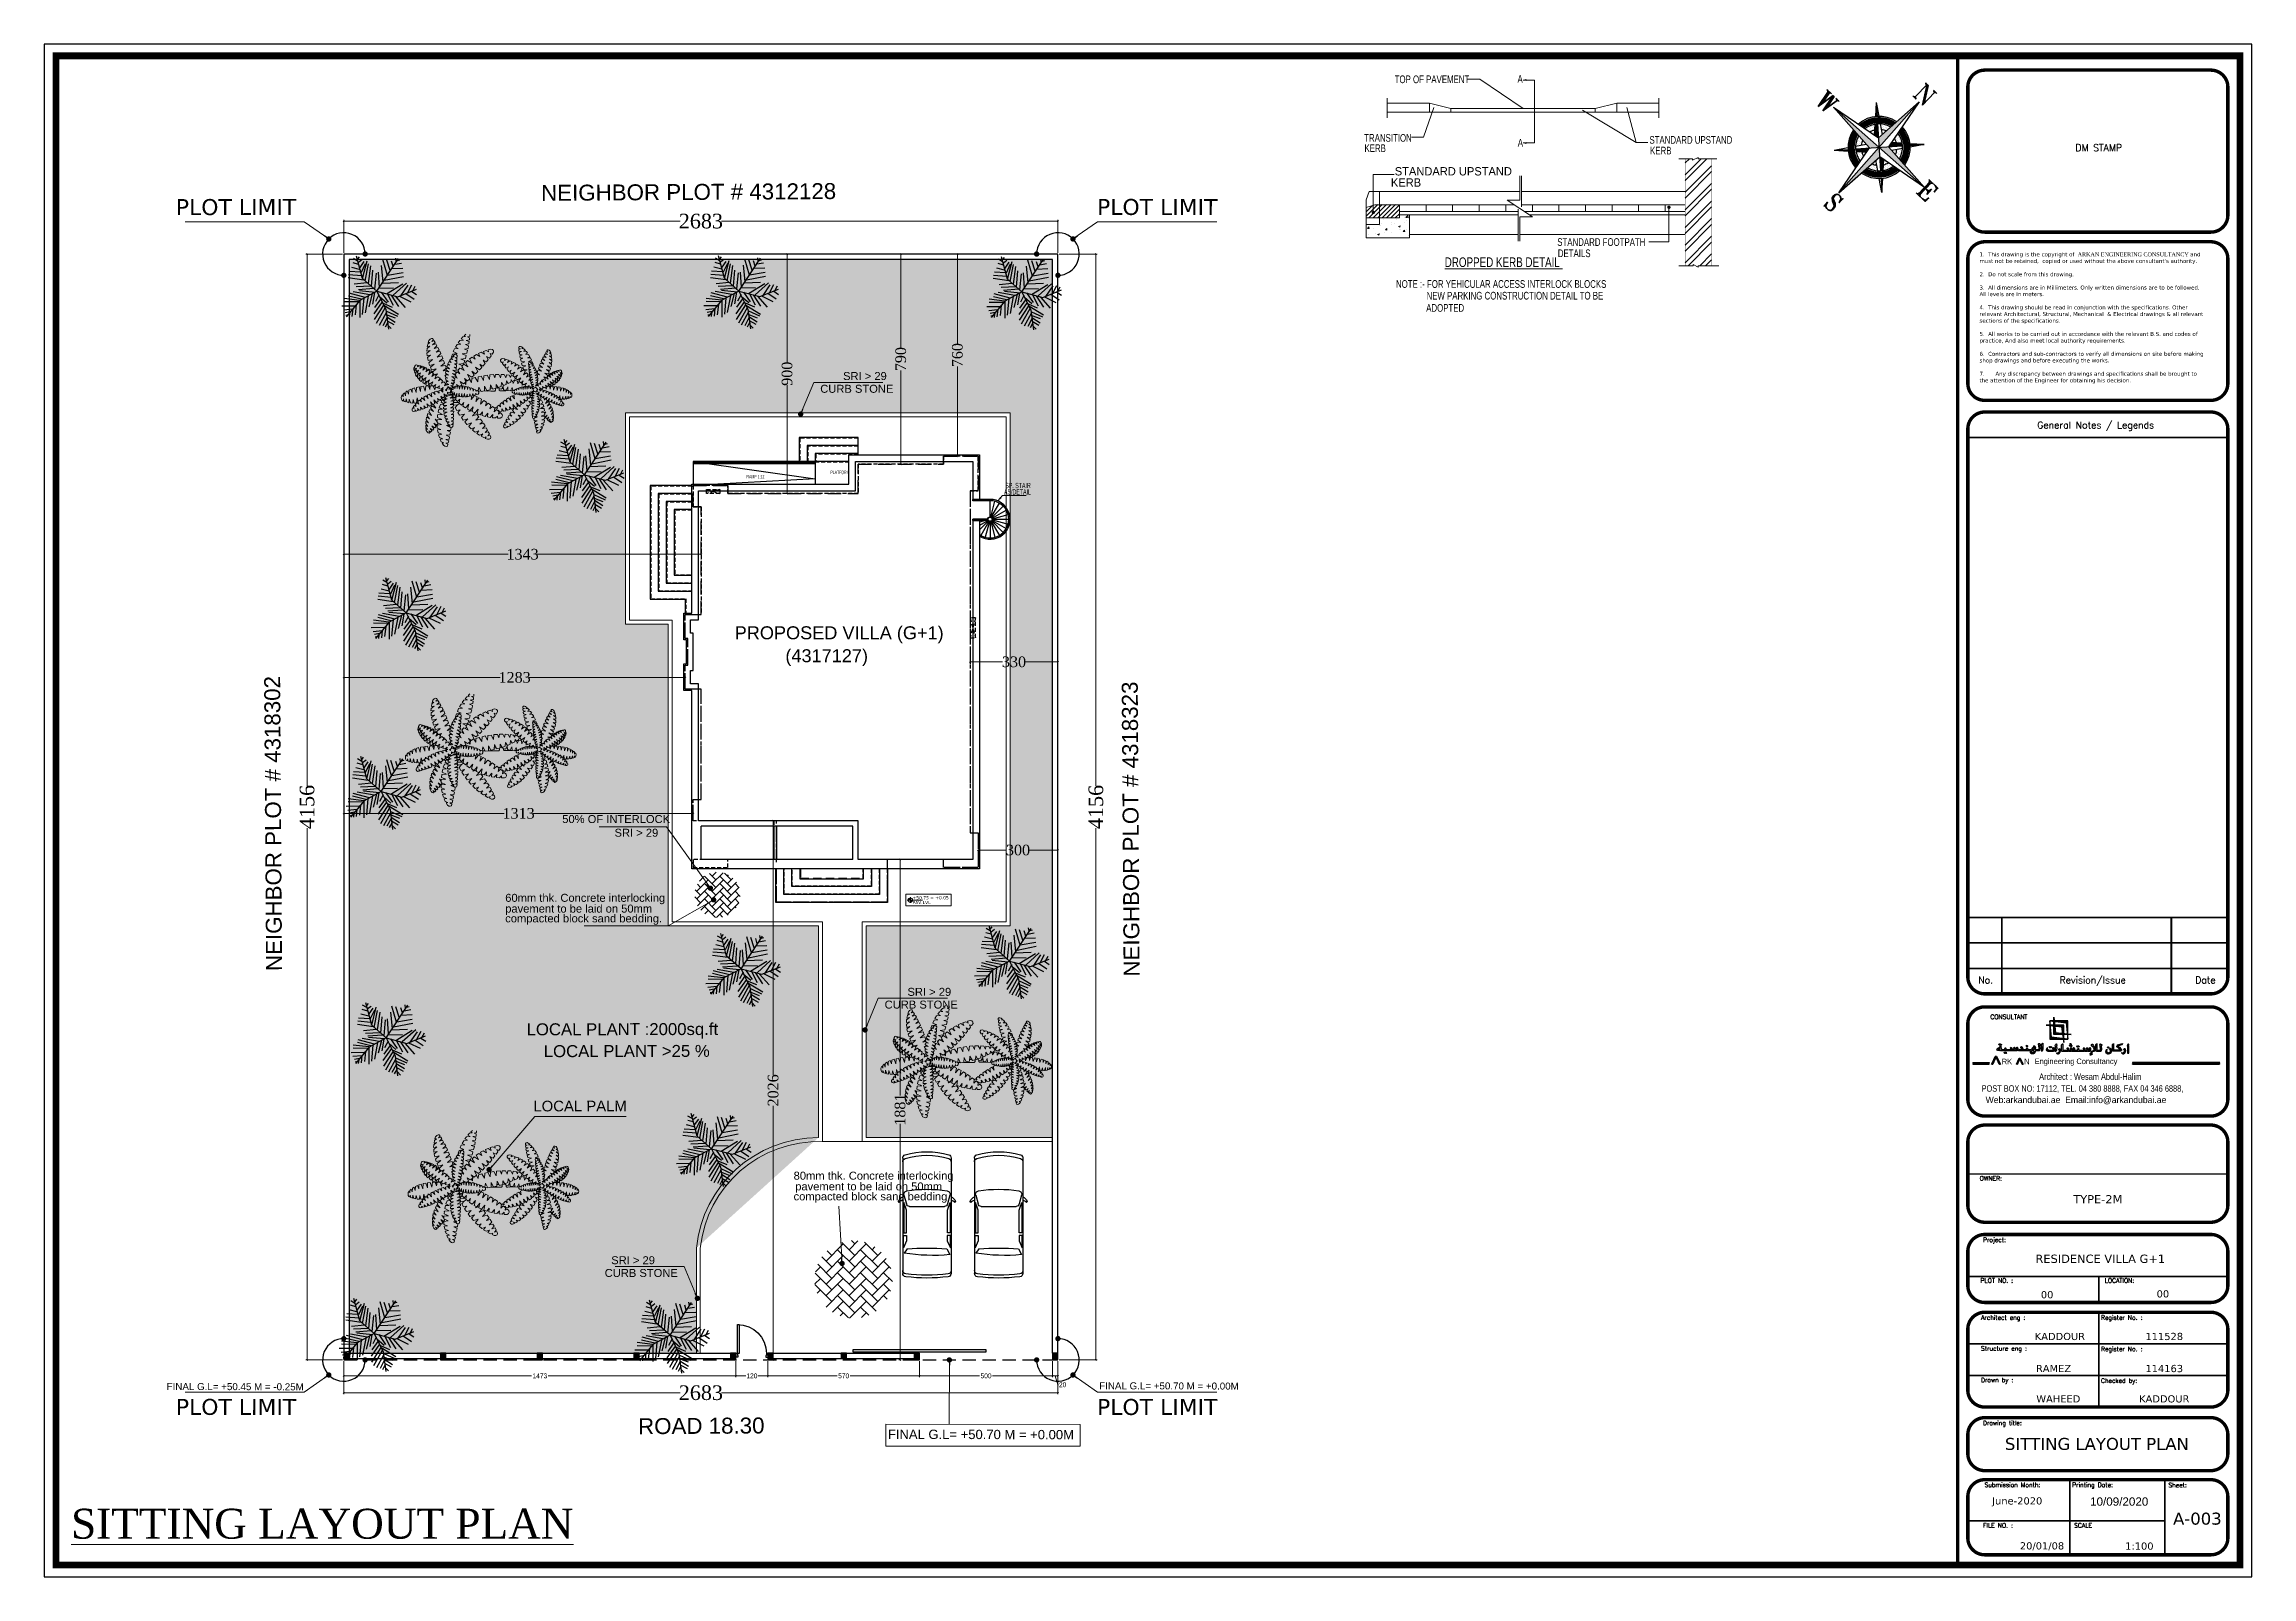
# Model space of a CAD drawing. Header units: centimetres. Extents: x 7997 to 116674, y 1017 to 13844.
# Drawn here: x 23631 to 31926, y 8084 to 13844 of the extents above; entities that cross this region are included whole.
import ezdxf
from ezdxf.enums import TextEntityAlignment as Align

# ---------------------------------------------------------------- set-up
doc = ezdxf.new("R2010")
doc.units = ezdxf.units.CM
doc.header["$LTSCALE"] = 200
doc.header["$PDMODE"] = 2
for name, pattern in [('$0$A-106-Typical Floor Plan$0$HIDDEN', [0.375, 0.25, -0.125]), ('A-106-Typical Floor Plan$0$HIDDEN', [0.375, 0.25, -0.125]), ('DASHED2', [0.375, 0.25, -0.125]), ('HIDDEN2', [4.7625, 3.175, -1.5875])]:
    doc.linetypes.add(name, pattern=pattern)
for name, color, linetype in [('$0$STEPS', 7, 'Continuous'), ('$0$WINDOR', 6, 'Continuous'), ('$1$ELE', 6, 'Continuous'), ('$1$WIN', 6, 'Continuous'), ('$3$ELE-COLUM', 7, 'Continuous'), ('$3$STAIRS', 7, 'Continuous'), ('A-FURN-W', 7, 'Continuous'), ('Border 100x200', 2, 'Continuous'), ('DIM', 11, 'Continuous'), ('LINES', 7, 'Continuous'), ('LOGO', 6, 'Continuous'), ('P-DIM', 8, 'Continuous'), ('P-DIM-2', 11, 'Continuous'), ('P-LIMITS', 8, 'Continuous'), ('STEPS', 7, 'Continuous'), ('WIN', 6, 'Continuous')]:
    doc.layers.add(name, color=color, linetype=linetype)
for name, color, linetype, lineweight in [('$0$TEXT', 6, 'Continuous', 18), ('$0$WALL', 3, 'Continuous', 25), ('$3$HATCH', 8, 'Continuous', 5), ('$3$TEXT', 6, 'Continuous', 18), ('FURNITURE', 251, 'Continuous', 5), ('HA', 251, 'Continuous', 0), ('HAT', 8, 'Continuous', 9), ('HATCH', 8, 'Continuous', 5), ('P-TEXT', 8, 'Continuous', 18), ('P-TEXT 2', 8, 'Continuous', 18), ('P-WALL', 8, 'Continuous', 25), ('TEXT', 6, 'Continuous', 18), ('WALL', 3, 'Continuous', 25)]:
    doc.layers.add(name, color=color, linetype=linetype, lineweight=lineweight)
doc.styles.add('$0$$0$$0$sheet notes', font='verdana.ttf')
doc.styles.add('$0$$0$$0$T2', font='')
doc.styles.add('$0$$0$$0$T3', font='timesbd.ttf')
doc.styles.add('$0$$0$Roman', font='romans')
doc.styles.add('$0$style8', font='swisscl.ttf', dxfattribs={"width": 0.8})
doc.styles.add('$3$style8', font='swisscl.ttf', dxfattribs={"width": 0.8})
doc.styles.add('ARIAL', font='arial.ttf', dxfattribs={"width": 0.8, "height": 150})
doc.styles.add('DECOR', font='stylu.ttf')
doc.styles.add('ROMANT', font='romant.shx', dxfattribs={"width": 0.8, "height": 0.6})
doc.styles.add('SH1', font='swisscl.ttf')
doc.styles.add('sheet notes', font='verdana.ttf')
doc.styles.get("Standard").update_dxf_attribs({"font": 'arial.ttf'})
doc.styles.add('T1', font='times.ttf')
doc.styles.add('T2', font='')
doc.styles.add('TITLE SHEET SELAITIN$0$$0$$0$$0$sheet notes', font='verdana.ttf')
doc.styles.add('XX-Y7-101$0$Arial-0.8', font='arial.ttf', dxfattribs={"width": 0.8})
doc.styles.get('$0$$0$$0$T2').set_extended_font_data('Elisia')
doc.styles.get('T2').set_extended_font_data('Elisia')
doc.dimstyles.new('NORMAL', dxfattribs={"dimtxt": 18, "dimasz": 5, "dimexe": 5, "dimexo": 5, "dimgap": 1, "dimtad": 0, "dimdec": 0, "dimdsep": 46, "dimtxsty": 'T2', "dimblk1": 'OBLIQUE', "dimblk2": 'OBLIQUE', "dimsah": 1, "dimcen": 0.09, "dimclrd": 4, "dimclre": 4, "dimclrt": 6, "dimadec": 0, "dimazin": 0, "dimtfac": 1, "dimtdec": 0, "dimtofl": 0, "dimtmove": 1, "dimatfit": 2, "dimldrblk": 'OPEN30', "dimfxl": 0, "dimtolj": 1, "dimtzin": 0, "dimlwd": 5, "dimlwe": 5, "dimarcsym": 0})
doc.dimstyles.new('NORMAL-1', dxfattribs={"dimtxt": 10, "dimasz": 5, "dimexe": 5, "dimexo": 5, "dimgap": 1, "dimtad": 0, "dimdec": 0, "dimdsep": 46, "dimtxsty": 'T2', "dimblk1": 'OBLIQUE', "dimblk2": 'OBLIQUE', "dimsah": 1, "dimcen": 0.09, "dimclrd": 4, "dimclre": 4, "dimclrt": 6, "dimadec": 0, "dimazin": 0, "dimtfac": 1, "dimtdec": 0, "dimtofl": 0, "dimtmove": 1, "dimatfit": 3, "dimldrblk": 'OPEN30', "dimfxl": 0, "dimtolj": 1, "dimtzin": 0, "dimlwd": 5, "dimlwe": 5, "dimarcsym": 0})
pattern_1 = [(45, (48465.165385, -204592.156179), (-0.005587111051, 0.005587111051), [])]
pattern_2 = [(45, (48465.165385, -204592.15618), (-0.0558711105, 0.0558711105), [])]

msp = doc.modelspace()

# ---------------------------------------------------------------- texts
at = {"color": 0, "style": 'TITLE SHEET SELAITIN$0$$0$$0$$0$sheet notes'}
for s, height, p in [('SITTING LAYOUT PLAN', 45.060667, (31344.1247, 8583.6453)), ('A-003', 45.06067, (31721.6056, 8302.8194))]:
    msp.add_text(s, height=height, dxfattribs=at).set_placement(p, align=Align.MIDDLE)
at = {"layer": 'TEXT', "linetype": 'ByBlock', "style": 'ARIAL'}
for s, p in [('SRI > 29', (26715.2064, 12581.7996)), ('CURB STONE', (26684.6857, 12533.8884)), ('50%%% OF INTERLOCK', (25780.5712, 10917.013)), ('SRI > 29', (25856.5599, 10865.5755)), ('SRI > 29', (26957.1952, 10267.6095)), ('CURB STONE', (26926.6745, 10219.6982)), ('80mm thk. Concrete interlocking', (26747.7559, 9576.7362)), ('pavement to be laid on 50mm', (26729.3445, 9536.4291)), ('compacted block sand bedding.', (26741.9059, 9498.937)), ('CURB STONE', (25874.884, 9211.0502)), ('SRI > 29', (25844.1586, 9258.9614))]:
    msp.add_text(s, height=30, dxfattribs=at).set_placement(p, align=Align.CENTER)
at = {"layer": 'TEXT', "color": 8, "style": 'XX-Y7-101$0$Arial-0.8'}
for s, p in [('PROPOSED VILLA (G+1)', (26225.849, 11607.5517)), ('(4317127)', (26416.3654, 11521.3832))]:
    msp.add_text(s, height=48.75, dxfattribs=at).set_placement(p)
at = {"layer": 'TEXT', "linetype": 'ByBlock', "style": 'ARIAL'}
for s, p in [('60mm thk. Concrete interlocking', (25363.7264, 10620.9029)), ('compacted block sand bedding.', (25363.7264, 10543.6515)), ('pavement to be laid on 50mm', (25363.7264, 10580.4089))]:
    msp.add_text(s, height=30, dxfattribs=at).set_placement(p)
at = {"layer": 'TEXT', "style": 'sheet notes'}
for s, height, p in [('PAV.LVL', 12.02739, (26894.2932, 10612.1304)), ('+50.75 = +0.05', 12.027392, (26894.2932, 10630.211))]:
    msp.add_text(s, height=height, dxfattribs=at).set_placement(p)
at = {"layer": 'TEXT', "linetype": 'ByBlock', "style": 'ARIAL'}
for s, p in [('LOCAL PLANT :2000sq.ft', (25443.989, 10119.1416)), ('LOCAL PLANT >25 %%%', (25508.5421, 10037.1344))]:
    msp.add_text(s, height=45, rotation=0.10459397, dxfattribs=at).set_placement(p)
msp.add_text('LOCAL PALM', height=40, rotation=0.10459398, dxfattribs=at).set_placement((25645.0225, 9833.5359), align=Align.CENTER)
at = {"layer": 'TEXT', "style": 'T1'}
msp.add_text('%%USITTING LAYOUT PLAN', height=112.5, dxfattribs=at).set_placement((24676.2517, 8227.6715), align=Align.CENTER)

# ---------------------------------------------------------------- blocks, each defined once
blk = doc.blocks.new('*X587')
at = {"color": 0}
for p, q in [((-321, 346.3), (-321, 346.3)), ((-318.9, 351.3), (-318.9, 351.3)), ((-309.6, 347.8), (-309.6, 347.8)), ((-305, 346.7), (-305, 346.7)), ((-302.8, 350.6), (-302.8, 350.6)), ((-293.6, 347.4), (-293.6, 347.4)), ((-293.2, 354), (-293.2, 354)), ((-291.9, 353.4), (-289.6, 355.9)), ((-291.9, 353.4), (-289.3, 353)), ((-290.7, 350.3), (-290.7, 350.3)), ((-289.3, 353), (-289.6, 355.9)), ((-338, 340.4), (-336.6, 342.1)), ((-338, 340.4), (-336.2, 340.2)), ((-336.2, 340.2), (-336.6, 342.1)), ((-336.4, 333.5), (-336.4, 333.5)), ((-331.2, 340.1), (-331.2, 340.1)), ((-328.9, 334.5), (-328.9, 334.5)), ((-325.9, 333.1), (-323.8, 333.9)), ((-325.9, 333.1), (-324.5, 332.1)), ((-324.5, 332.1), (-323.8, 333.9)), ((-324.5, 333.4), (-324.5, 333.4)), ((-324.1, 343.4), (-324.1, 343.4)), ((-322.5, 343.7), (-322.5, 343.7)), ((-317.5, 336), (-317.5, 336)), ((-316.5, 338.5), (-315, 340.2)), ((-316.5, 338.5), (-314.7, 338.4)), ((-315.1, 339.4), (-315.1, 339.4)), ((-314.7, 338.4), (-315, 340.2)), ((-309.1, 335.5), (-309.1, 335.5)), ((-308.7, 345.5), (-308.7, 345.5)), ((-300.7, 342.8), (-298.6, 343.6)), ((-300.7, 342.8), (-299.2, 341.8)), ((-299.2, 341.8), (-298.6, 343.6)), ((-299.1, 338.7), (-299.1, 338.7)), ((-298.6, 338.5), (-298.6, 338.5)), ((-295, 336.6), (-293.5, 338.4)), ((-295, 336.6), (-293.2, 336.5)), ((-293.9, 337.4), (-293.9, 337.4)), ((-293.2, 336.5), (-293.5, 338.4)), ((-291.1, 339.4), (-291.1, 339.4)), ((-288.7, 331.8), (-288.7, 331.8)), ((-287.6, 329.1), (-287.6, 329.1))]:
    blk.add_line(p, q, dxfattribs=at)
blk = doc.blocks.new('*X586')
at = {"color": 0}
for p, q in [((-339.6, 355.2), (-325.7, 369)), ((-339.6, 360.5), (-331.9, 368.1)), ((-336.4, 353), (-323.6, 365.9)), ((-331.1, 353), (-323.6, 360.6)), ((-325.8, 353), (-323.6, 355.3)), ((-323.6, 355.3), (-309.8, 369)), ((-323.6, 360.6), (-315.1, 369)), ((-323.6, 365.9), (-320.4, 369)), ((-320.5, 353), (-304.5, 369)), ((-315.2, 353), (-299.6, 368.7)), ((-309.9, 353), (-299.6, 363.4)), ((-304.6, 353), (-299.6, 358))]:
    blk.add_line(p, q, dxfattribs=at)
blk = doc.blocks.new('*X588')
at = {"color": 0}
for p, q in [((44.4, 405.1), (63.7, 424.4)), ((44.4, 398), (70.8, 424.4)), ((44.4, 419.2), (49.6, 424.4)), ((44.4, 383.9), (76.4, 415.9)), ((44.4, 376.8), (76.4, 408.8)), ((44.4, 362.6), (76.4, 394.6)), ((44.4, 355.6), (76.4, 387.6)), ((44.4, 341.4), (76.4, 373.4)), ((44.4, 334.4), (76.4, 366.4)), ((44.4, 320.2), (76.4, 352.2)), ((44.4, 313.1), (76.4, 345.1)), ((44.4, 299), (76.4, 331)), ((48, 295.4), (76.4, 323.9)), ((62.1, 295.4), (76.4, 309.8)), ((69.2, 295.4), (76.4, 302.7))]:
    blk.add_line(p, q, dxfattribs=at)
blk = doc.blocks.new('1')
at = {"layer": 'HAT'}
for p, q in [((-39, 127.9), (-22.9, 127.9)), ((-22.9, 126), (-16, 129.5)), ((-22.9, 127.9), (-22.9, 126)), ((-16, 129.5), (-16, 127.9)), ((-16, 127.9), (6.1, 127.9)), ((-39.3, 0), (-22, 0)), ((-22, 0), (-22, 1.4)), ((-22, 1.4), (-16, -1.8)), ((-16, -1.8), (-16, 0)), ((-16, 0), (8.5, 0))]:
    blk.add_line(p, q, dxfattribs=at)
at = {"layer": 'HATCH', "color": 1}
for p, q in [((-387.6, 200.1), (-387.6, 176.7)), ((-63, 200.1), (-63, 176.7))]:
    blk.add_line(p, q, dxfattribs=at)
at = {"layer": 'HATCH', "color": 6}
for p, q in [((-387.6, 194.4), (-337.2, 194.4)), ((-337.2, 194.4), (-337.2, 183.6)), ((-311.4, 187.9), (-337.2, 194.4)), ((-139.2, 187.9), (-311.4, 187.9)), ((-311.4, 187.9), (-311.4, 183.6)), ((-139.2, 187.9), (-113.3, 194.4)), ((-139.2, 187.9), (-139.2, 183.6)), ((-63, 194.4), (-113.3, 194.4)), ((-113.3, 194.4), (-113.3, 183.6)), ((-63, 183.6), (-387.6, 183.6)), ((-402.3, 72.9), (-412.6, 69.6)), ((-412.6, 69.6), (-412.6, 33.3)), ((-372.9, 57.1), (-412.6, 57.1)), ((-372.9, 72.9), (-402.3, 72.9)), ((-235.9, 72.9), (-372.9, 72.9)), ((-372.9, 72.9), (-372.9, 57.1)), ((-231.1, 65), (-372.9, 65)), ((-231.1, 61), (-372.9, 61)), ((-361, 61), (-361, 33.3)), ((-341.2, 72.9), (-341.2, 65)), ((-309.5, 72.9), (-309.5, 65)), ((-277.7, 72.9), (-277.7, 65)), ((-246, 72.9), (-246, 65)), ((-31.7, 72.9), (-227.1, 72.9)), ((-31.7, 65), (-224, 65)), ((-31.7, 61), (-218.1, 61)), ((-214.2, 72.9), (-214.2, 65)), ((-182.5, 72.9), (-182.5, 65)), ((-150.8, 72.9), (-150.8, 65)), ((-119, 72.9), (-119, 65)), ((-87.3, 72.9), (-87.3, 65)), ((-55.5, 72.9), (-55.5, 65)), ((-361, 33.3), (-412.6, 33.3)), ((-231.1, 37.2), (-361, 37.2)), ((-31.7, 37.2), (-229.1, 37.2))]:
    blk.add_line(p, q, dxfattribs=at)
at = {"layer": 'HATCH', "linetype": 'HIDDEN2', "ltscale": 10}
for p, q in [((-409.3, 88.8), (-412.6, 78.9)), ((-229.1, 88.8), (-409.3, 88.8)), ((-396.7, 88.8), (-396.7, 49.1)), ((-31.7, 88.8), (-227.1, 88.8)), ((-412.6, 78.9), (-412.6, 69.6)), ((-396.7, 49.1), (-412.6, 49.1))]:
    blk.add_line(p, q, dxfattribs=at)
at = {"layer": 'HATCH', "color": 6, "const_width": 0.372}
for points in [[(-31.7, 127.9), (-31.7, 0)], [(0, 127.9), (0, 0)], [(-412.6, 57.1), (-372.9, 57.1), (-372.9, 72.9), (-402.3, 72.9), (-412.6, 69.6), (-412.6, 33.3), (-361.1, 33.4), (-361, 61), (-372.9, 61)]]:
    blk.add_lwpolyline(points, dxfattribs=at)
at = {"layer": 'TEXT'}
for p, q in [((-276.8, 222.9), (-292, 222.9)), ((-225.3, 187.9), (-276.8, 222.9)), ((-225, 221.9), (-221.6, 222.5)), ((-225, 221.9), (-211.7, 221.9)), ((-225, 221.9), (-221.6, 221.3)), ((-221.6, 222.5), (-222.8, 221.9)), ((-221.6, 221.3), (-222.8, 221.9)), ((-211.7, 221.9), (-211.7, 146.8)), ((-332.1, 189), (-344.3, 153.5)), ((-90.3, 147.4), (-154.3, 185.8)), ((-101.5, 189), (-90.3, 147.4)), ((-344.3, 153.5), (-358.5, 153.5)), ((-225, 146.8), (-221.6, 147.4)), ((-225, 146.8), (-211.7, 146.8)), ((-225, 146.8), (-221.6, 146.2)), ((-221.6, 147.4), (-222.8, 146.8)), ((-221.6, 146.2), (-222.8, 146.8)), ((-90.3, 147.4), (-76.1, 147.4)), ((-404.3, 109.2), (-379.1, 109.2)), ((-404.3, 63.6), (-404.3, 109.2)), ((-229.1, 107.5), (-229.1, 78.5)), ((-227.1, 107.5), (-227.1, 70.5)), ((-229.1, 78.5), (-244.2, 78.5)), ((-244.2, 78.5), (-213.9, 58.3)), ((-231.1, 29.3), (-231.1, 67.6)), ((-229.1, 58.3), (-213.9, 58.3)), ((-229.1, 29.3), (-229.1, 58.3)), ((-51, 69.8), (-51, 28.6)), ((-51, 28.6), (-75.1, 28.6))]:
    blk.add_line(p, q, dxfattribs=at)
at = {"layer": 'TEXT', "const_width": 1.98}
for points in [[(-405.2, 63.6, 1), (-403.3, 63.6, 1)], [(-52, 69.8, 1), (-50, 69.8, 1)]]:
    blk.add_lwpolyline(points, format="xyb", close=True, dxfattribs=at)
at = {"layer": 'HAT', "xscale": 0.9918447543459479, "yscale": 0.9918447543459479, "zscale": 0.9918447543459479}
for name in ['*X588', '*X586', '*X587']:
    blk.add_blockref(name, (-75.8, -293), dxfattribs=at)
at = {"layer": 'TEXT', "color": 6}
for s, height, style, p in [('TOP OF PAVEMENT', 9.155, 'SH1', (-378.7, 218.2)), ('A', 9.16, 'SH1', (-231.9, 218.6)), ('TRANSITION', 9.16, 'SH1', (-415.1, 148.2)), ('   KERB', 9.16, 'SH1', (-422.6, 135.9)), ('A', 9.16, 'SH1', (-231.6, 142.4)), ('STANDARD UPSTAND', 9.155, 'SH1', (-74.3, 145.8)), ('     KERB', 9.16, 'SH1', (-86.6, 133)), ('STANDARD UPSTAND', 9.918, 'DECOR', (-378.6, 107.9)), ('     KERB', 9.92, 'DECOR', (-401.6, 94.5)), ('STANDARD FOOTPATH', 9.155, 'SH1', (-184.4, 23.7)), ('     DETAILS', 9.155, 'SH1', (-196.8, 10.3)), ('NOTE :- FOR YEHICULAR ACCESS INTERLOCK BLOCKS', 9.155, 'SH1', (-377.1, -26.4)), ('        ADOPTED', 9.155, 'SH1', (-361.9, -55)), ('        NEW PARKING CONSTRUCTION DETAIL TO BE ', 9.155, 'SH1', (-361.5, -40.4))]:
    blk.add_text(s, height=height, dxfattribs=dict(at, style=style)).set_placement(p)
at = {"layer": 'TEXT', "color": 7, "style": 'SH1'}
blk.add_text('%%UDROPPED KERB DETAIL ', height=11.444, dxfattribs=at).set_placement((-318.9, -1.5))
blk = doc.blocks.new('*X5')
at = {"color": 0}
for p, q in [((24030.78125, 3055.9375), (24030.78125, 3055.9375)), ((24058.5625, 3111.5), (24058.5625, 3111.5)), ((24058.5625, 3000.375), (24058.5625, 3000.375)), ((24086.34375, 3055.9375), (24086.34375, 3055.9375)), ((24086.34375, 2944.8125), (24086.34375, 2944.8125)), ((24114.125, 3111.5), (24114.125, 3111.5)), ((24114.125, 3000.375), (24114.125, 3000.375)), ((24141.90625, 3055.9375), (24141.90625, 3055.9375)), ((24141.90625, 2944.8125), (24141.90625, 2944.8125)), ((24169.6875, 3111.5), (24169.6875, 3111.5)), ((24169.6875, 3000.375), (24169.6875, 3000.375)), ((24197.46875, 3055.9375), (24197.46875, 3055.9375)), ((24197.46875, 2944.8125), (24197.46875, 2944.8125)), ((24225.25, 3111.5), (24225.25, 3111.5)), ((24225.25, 3000.375), (24225.25, 3000.375)), ((24253.03125, 3055.9375), (24253.03125, 3055.9375)), ((24280.8125, 3111.5), (24280.8125, 3111.5)), ((24308.59375, 3055.9375), (24308.59375, 3055.9375)), ((24336.375, 3111.5), (24336.375, 3111.5)), ((24169.6875, 2889.25), (24169.6875, 2889.25)), ((24308.59375, 2722.5625), (24308.59375, 2722.5625)), ((24364.15625, 2722.5625), (24364.15625, 2722.5625)), ((24391.9375, 2778.125), (24391.9375, 2778.125)), ((24391.9375, 2667), (24391.9375, 2667)), ((24419.71875, 2833.6875), (24419.71875, 2833.6875)), ((24419.71875, 2722.5625), (24419.71875, 2722.5625)), ((24447.5, 2778.125), (24447.5, 2778.125)), ((24447.5, 2667), (24447.5, 2667)), ((24475.28125, 2833.6875), (24475.28125, 2833.6875)), ((24475.28125, 2722.5625), (24475.28125, 2722.5625)), ((24475.28125, 2611.4375), (24475.28125, 2611.4375)), ((24503.0625, 2889.25), (24503.0625, 2889.25)), ((24503.0625, 2778.125), (24503.0625, 2778.125)), ((24503.0625, 2667), (24503.0625, 2667)), ((24530.84375, 2833.6875), (24530.84375, 2833.6875)), ((24530.84375, 2722.5625), (24530.84375, 2722.5625)), ((24530.84375, 2611.4375), (24530.84375, 2611.4375)), ((24558.625, 2778.125), (24558.625, 2778.125)), ((24558.625, 2667), (24558.625, 2667)), ((24586.40625, 2611.4375), (24586.40625, 2611.4375))]:
    blk.add_line(p, q, dxfattribs=at)
blk = doc.blocks.new('*X2')
at = {"color": 0}
for p, q in [((24114.125, 3667.125), (24114.125, 3667.125)), ((24141.90625, 3722.6875), (24141.90625, 3722.6875)), ((24169.6875, 3778.25), (24169.6875, 3778.25)), ((24169.6875, 3667.125), (24169.6875, 3667.125)), ((24197.46875, 3722.6875), (24197.46875, 3722.6875)), ((24225.25, 3667.125), (24225.25, 3667.125)), ((24308.59375, 3944.9375), (24308.59375, 3944.9375)), ((24336.375, 3889.375), (24336.375, 3889.375)), ((24364.15625, 3944.9375), (24364.15625, 3944.9375)), ((24391.9375, 4000.5), (24391.9375, 4000.5)), ((24391.9375, 3889.375), (24391.9375, 3889.375)), ((24419.71875, 3944.9375), (24419.71875, 3944.9375)), ((24419.71875, 3833.8125), (24419.71875, 3833.8125)), ((24447.5, 4000.5), (24447.5, 4000.5)), ((24447.5, 3889.375), (24447.5, 3889.375)), ((24475.28125, 3944.9375), (24475.28125, 3944.9375)), ((24475.28125, 3833.8125), (24475.28125, 3833.8125)), ((24503.0625, 4000.5), (24503.0625, 4000.5)), ((24503.0625, 3889.375), (24503.0625, 3889.375)), ((24503.0625, 3778.25), (24503.0625, 3778.25)), ((24530.84375, 4056.0625), (24530.84375, 4056.0625)), ((24530.84375, 3944.9375), (24530.84375, 3944.9375)), ((24530.84375, 3833.8125), (24530.84375, 3833.8125)), ((24558.625, 4000.5), (24558.625, 4000.5)), ((24558.625, 3889.375), (24558.625, 3889.375)), ((24558.625, 3778.25), (24558.625, 3778.25)), ((24586.40625, 4056.0625), (24586.40625, 4056.0625)), ((24030.78125, 3500.4375), (24030.78125, 3500.4375)), ((24058.5625, 3556), (24058.5625, 3556)), ((24086.34375, 3611.5625), (24086.34375, 3611.5625)), ((24086.34375, 3500.4375), (24086.34375, 3500.4375)), ((24114.125, 3556), (24114.125, 3556)), ((24141.90625, 3611.5625), (24141.90625, 3611.5625)), ((24141.90625, 3500.4375), (24141.90625, 3500.4375)), ((24169.6875, 3556), (24169.6875, 3556)), ((24197.46875, 3611.5625), (24197.46875, 3611.5625)), ((24225.25, 3556), (24225.25, 3556)), ((24253.03125, 3611.5625), (24253.03125, 3611.5625)), ((24280.8125, 3556), (24280.8125, 3556)), ((24336.375, 3556), (24336.375, 3556))]:
    blk.add_line(p, q, dxfattribs=at)
blk = doc.blocks.new('*X4')
at = {"color": 0}
for p, q in [((25169.8125, 3111.5), (25169.8125, 3111.5)), ((25197.59375, 3055.9375), (25197.59375, 3055.9375)), ((25225.375, 3111.5), (25225.375, 3111.5)), ((25253.15625, 3055.9375), (25253.15625, 3055.9375)), ((25280.9375, 3111.5), (25280.9375, 3111.5)), ((25280.9375, 3000.375), (25280.9375, 3000.375)), ((25308.71875, 3055.9375), (25308.71875, 3055.9375)), ((25308.71875, 2944.8125), (25308.71875, 2944.8125)), ((25336.5, 3111.5), (25336.5, 3111.5)), ((25336.5, 3000.375), (25336.5, 3000.375)), ((25364.28125, 3055.9375), (25364.28125, 3055.9375)), ((25364.28125, 2944.8125), (25364.28125, 2944.8125)), ((25392.0625, 3111.5), (25392.0625, 3111.5)), ((25392.0625, 3000.375), (25392.0625, 3000.375)), ((25419.84375, 3055.9375), (25419.84375, 3055.9375)), ((25419.84375, 2944.8125), (25419.84375, 2944.8125)), ((25447.625, 3111.5), (25447.625, 3111.5)), ((25447.625, 3000.375), (25447.625, 3000.375)), ((25475.40625, 3055.9375), (25475.40625, 3055.9375)), ((24919.78125, 2611.4375), (24919.78125, 2611.4375)), ((24947.5625, 2778.125), (24947.5625, 2778.125)), ((24947.5625, 2667), (24947.5625, 2667)), ((24975.34375, 2833.6875), (24975.34375, 2833.6875)), ((24975.34375, 2722.5625), (24975.34375, 2722.5625)), ((24975.34375, 2611.4375), (24975.34375, 2611.4375)), ((25003.125, 2889.25), (25003.125, 2889.25)), ((25003.125, 2778.125), (25003.125, 2778.125)), ((25003.125, 2667), (25003.125, 2667)), ((25030.90625, 2833.6875), (25030.90625, 2833.6875)), ((25030.90625, 2722.5625), (25030.90625, 2722.5625)), ((25030.90625, 2611.4375), (25030.90625, 2611.4375)), ((25058.6875, 2778.125), (25058.6875, 2778.125)), ((25058.6875, 2667), (25058.6875, 2667)), ((25086.46875, 2833.6875), (25086.46875, 2833.6875)), ((25086.46875, 2722.5625), (25086.46875, 2722.5625)), ((25114.25, 2778.125), (25114.25, 2778.125)), ((25114.25, 2667), (25114.25, 2667)), ((25142.03125, 2722.5625), (25142.03125, 2722.5625)), ((25197.59375, 2722.5625), (25197.59375, 2722.5625)), ((25336.5, 2889.25), (25336.5, 2889.25)), ((25392.0625, 2889.25), (25392.0625, 2889.25))]:
    blk.add_line(p, q, dxfattribs=at)
blk = doc.blocks.new('*X3')
at = {"color": 0}
for p, q in [((24919.78125, 4056.0625), (24919.78125, 4056.0625)), ((24947.5625, 4000.5), (24947.5625, 4000.5)), ((24947.5625, 3889.375), (24947.5625, 3889.375)), ((24975.34375, 4056.0625), (24975.34375, 4056.0625)), ((24975.34375, 3944.9375), (24975.34375, 3944.9375)), ((24975.34375, 3833.8125), (24975.34375, 3833.8125)), ((25003.125, 4000.5), (25003.125, 4000.5)), ((25003.125, 3889.375), (25003.125, 3889.375)), ((25003.125, 3778.25), (25003.125, 3778.25)), ((25030.90625, 3944.9375), (25030.90625, 3944.9375)), ((25030.90625, 3833.8125), (25030.90625, 3833.8125)), ((25058.6875, 4000.5), (25058.6875, 4000.5)), ((25058.6875, 3889.375), (25058.6875, 3889.375)), ((25086.46875, 3944.9375), (25086.46875, 3944.9375)), ((25086.46875, 3833.8125), (25086.46875, 3833.8125)), ((25114.25, 4000.5), (25114.25, 4000.5)), ((25114.25, 3889.375), (25114.25, 3889.375)), ((25142.03125, 3944.9375), (25142.03125, 3944.9375)), ((25169.8125, 3889.375), (25169.8125, 3889.375)), ((25197.59375, 3944.9375), (25197.59375, 3944.9375)), ((25280.9375, 3667.125), (25280.9375, 3667.125)), ((25308.71875, 3722.6875), (25308.71875, 3722.6875)), ((25336.5, 3778.25), (25336.5, 3778.25)), ((25336.5, 3667.125), (25336.5, 3667.125)), ((25364.28125, 3722.6875), (25364.28125, 3722.6875)), ((25392.0625, 3667.125), (25392.0625, 3667.125)), ((25447.625, 3667.125), (25447.625, 3667.125)), ((25169.8125, 3556), (25169.8125, 3556)), ((25225.375, 3556), (25225.375, 3556)), ((25253.15625, 3611.5625), (25253.15625, 3611.5625)), ((25280.9375, 3556), (25280.9375, 3556)), ((25308.71875, 3611.5625), (25308.71875, 3611.5625)), ((25336.5, 3556), (25336.5, 3556)), ((25364.28125, 3611.5625), (25364.28125, 3611.5625)), ((25364.28125, 3500.4375), (25364.28125, 3500.4375)), ((25392.0625, 3556), (25392.0625, 3556)), ((25419.84375, 3611.5625), (25419.84375, 3611.5625)), ((25419.84375, 3500.4375), (25419.84375, 3500.4375)), ((25447.625, 3556), (25447.625, 3556)), ((25475.40625, 3500.4375), (25475.40625, 3500.4375))]:
    blk.add_line(p, q, dxfattribs=at)
blk = doc.blocks.new('NORTH')
at = {"layer": 'LOGO', "color": 122}
for p, q in [((-96.8, -182.6), (96.8, 182.6)), ((-182.6, 96.8), (182.6, -96.8)), ((-45.1, 146.9), (-31.1, 101.3)), ((-23.5, 76.5), (23.5, -76.5)), ((-76.5, -23.5), (76.5, 23.5)), ((101.3, 31.1), (146.9, 45.1)), ((-146.9, -45.1), (-101.3, -31.1)), ((31.1, -101.3), (45.1, -146.9))]:
    blk.add_line(p, q, dxfattribs=at)
at = {"layer": 'LOGO', "color": 3}
for p, q in [((96.8, 182.6), (-9.6, 31.2)), ((96.8, 182.6), (31.2, 9.6)), ((-182.6, 96.8), (-9.6, 31.2)), ((-182.6, 96.8), (-31.2, -9.6)), ((-45.1, 146.9), (-36.6, 99.5)), ((-45.1, 146.9), (-25.5, 102.9)), ((-14.7, 78.6), (0.3, 45.1)), ((-78.6, -14.7), (-45.1, 0.3)), ((-32, 73.3), (-25.5, 37.2)), ((182.6, -96.8), (31.2, 9.6)), ((73.3, 32), (37.2, 25.5)), ((78.6, 14.7), (45.1, -0.3)), ((146.9, 45.1), (99.5, 36.6)), ((146.9, 45.1), (102.9, 25.5)), ((-146.9, -45.1), (-102.9, -25.5)), ((-146.9, -45.1), (-99.5, -36.6)), ((-96.8, -182.6), (-31.2, -9.6)), ((-96.8, -182.6), (9.6, -31.2)), ((-73.3, -32), (-37.2, -25.5)), ((14.7, -78.6), (-0.3, -45.1)), ((182.6, -96.8), (9.6, -31.2)), ((32, -73.3), (25.5, -37.2)), ((45.1, -146.9), (25.5, -102.9)), ((45.1, -146.9), (36.6, -99.5))]:
    blk.add_line(p, q, dxfattribs=at)
at = {"layer": 'LOGO'}
for radius, start, end in [(106, 68.96253, 145.16312), (80, 73.68102, 140.44463), (106, 338.96253, 55.16312), (106, 158.96253, 235.16312), (80, 163.68102, 230.44463), (80, 343.68102, 50.44463), (106, 248.96253, 325.16312), (80, 253.68102, 320.44463)]:
    blk.add_arc((0, 0), radius, start, end, dxfattribs=at)
at = {"layer": 'LOGO', "color": 122}
for start, end in [(169.83158, 186.27662), (117.84903, 134.29407), (79.83158, 96.27662), (27.84903, 44.29407), (349.83158, 6.27662), (207.84903, 224.29407), (259.83158, 276.27662), (297.84903, 314.29407)]:
    blk.add_arc((0, 0), 61.1, start, end, dxfattribs=at)
at = {"layer": 'LOGO', "color": 1}
for points in [[(96.8, 182.6), (-9.6, 31.2), (0, 0)], [(-182.6, 96.8), (-31.2, -9.6), (0, 0)], [(-45.1, 146.9), (-36.6, 99.5), (-31.1, 101.3)], [(-32, 73.3), (-25.5, 37.2), (-23.5, 76.5), (-9.6, 31.2)], [(182.6, -96.8), (31.2, 9.6), (0, 0)], [(73.3, 32), (37.2, 25.5), (76.5, 23.5), (31.2, 9.6)], [(146.9, 45.1), (99.5, 36.6), (101.3, 31.1)], [(-146.9, -45.1), (-99.5, -36.6), (-101.3, -31.1)], [(-96.8, -182.6), (9.6, -31.2), (0, 0)], [(-73.3, -32), (-37.2, -25.5), (-76.5, -23.5), (-31.2, -9.6)], [(32, -73.3), (25.5, -37.2), (23.5, -76.5), (9.6, -31.2)], [(45.1, -146.9), (36.6, -99.5), (31.1, -101.3)]]:
    blk.add_solid(points, dxfattribs=at)
at = {"layer": 'LOGO', "color": 253}
for points in [[(-56.1, 60.9), (-73.1, 72.8), (-53.2, 63.5), (-69.2, 76.5)], [(-53.2, 63.5), (-69.2, 76.5), (-51.4, 64.9), (-63.8, 81.1)], [(-51.4, 64.9), (-63.8, 81.1), (-47.3, 68), (-57.2, 85.9)], [(-47.3, 68), (-57.2, 85.9), (-42.7, 71), (-52.6, 88.8)], [(-42.7, 71), (-52.6, 88.8), (-38, 73.6), (-48.6, 91)], [(-38, 73.6), (-48.6, 91), (-33.6, 75.7), (-43.4, 93.6)], [(-33.6, 75.7), (-43.4, 93.6), (-29.2, 77.5), (-36.4, 96.5)], [(-29.2, 77.5), (-36.4, 96.5), (-23.5, 79.4), (-30.3, 98.6)], [(-23.5, 79.4), (-30.3, 98.6), (-19.8, 80.4), (-25.7, 99.9)], [(-19.8, 80.4), (-25.7, 99.9), (-14.8, 81.5), (-19.1, 101.4)], [(-14.8, 81.5), (-19.1, 101.4), (-10.8, 82.1), (-12.1, 102.4)], [(-10.8, 82.1), (-12.1, 102.4), (-5.5, 82.7), (-8.4, 102.8)], [(-5.5, 82.7), (-8.4, 102.8), (-1.5, 82.8), (-3.8, 103.1)], [(-1.5, 82.8), (-3.8, 103.1), (3.7, 82.8), (2.5, 103.1)], [(3.7, 82.8), (2.5, 103.1), (8.6, 82.4), (7.8, 102.9)], [(8.6, 82.4), (7.8, 102.9), (13.3, 81.8), (13.2, 102.3)], [(13.3, 81.8), (13.2, 102.3), (18.3, 80.8), (20.6, 101.1)], [(18.3, 80.8), (20.6, 101.1), (22.1, 79.8), (26.9, 99.6)], [(22.1, 79.8), (26.9, 99.6), (24.2, 79.2), (36.4, 96.5)], [(52, 64.5), (59.5, 84.3), (54.8, 62.2), (64.9, 80.2)], [(54.8, 62.2), (64.9, 80.2), (58, 59.2), (69.3, 76.4)], [(58, 59.2), (69.3, 76.4), (60.9, 56.1), (72.8, 73.1)], [(-82.8, 3.7), (-103.1, 2.5), (-82.4, 8.6), (-102.9, 7.8)], [(-82.8, -1.5), (-103.1, -3.8), (-82.8, 3.7), (-103.1, 2.5)], [(-82.4, 8.6), (-102.9, 7.8), (-81.8, 13.3), (-102.3, 13.2)], [(-81.8, 13.3), (-102.3, 13.2), (-80.8, 18.3), (-101.1, 20.6)], [(-80.8, 18.3), (-101.1, 20.6), (-79.8, 22.1), (-99.6, 26.9)], [(-79.8, 22.1), (-99.6, 26.9), (-79.2, 24.2), (-96.5, 36.4)], [(-64.5, 52), (-84.3, 59.5), (-62.2, 54.8), (-80.2, 64.9)], [(-62.2, 54.8), (-80.2, 64.9), (-59.2, 58), (-76.4, 69.3)], [(-59.2, 58), (-76.4, 69.3), (-56.1, 60.9), (-73.1, 72.8)], [(60.9, 56.1), (72.8, 73.1), (63.5, 53.2), (76.5, 69.2)], [(63.5, 53.2), (76.5, 69.2), (64.9, 51.4), (81.1, 63.8)], [(64.9, 51.4), (81.1, 63.8), (68, 47.3), (85.9, 57.2)], [(68, 47.3), (85.9, 57.2), (71, 42.7), (88.8, 52.6)], [(71, 42.7), (88.8, 52.6), (73.6, 38), (91, 48.6)], [(73.6, 38), (91, 48.6), (75.7, 33.6), (93.6, 43.4)], [(75.7, 33.6), (93.6, 43.4), (77.5, 29.2), (96.5, 36.4)], [(77.5, 29.2), (96.5, 36.4), (79.4, 23.5), (98.6, 30.3)], [(79.4, 23.5), (98.6, 30.3), (80.4, 19.8), (99.9, 25.7)], [(80.4, 19.8), (99.9, 25.7), (81.5, 14.8), (101.4, 19.1)], [(81.5, 14.8), (101.4, 19.1), (82.1, 10.8), (102.4, 12.1)], [(82.1, 10.8), (102.4, 12.1), (82.7, 5.5), (102.8, 8.4)], [(82.7, 5.5), (102.8, 8.4), (82.8, 1.5), (103.1, 3.8)], [(82.8, 1.5), (103.1, 3.8), (82.8, -3.7), (103.1, -2.5)], [(-82.7, -5.5), (-102.8, -8.4), (-82.8, -1.5), (-103.1, -3.8)], [(-82.1, -10.8), (-102.4, -12.1), (-82.7, -5.5), (-102.8, -8.4)], [(-81.5, -14.8), (-101.4, -19.1), (-82.1, -10.8), (-102.4, -12.1)], [(-80.4, -19.8), (-99.9, -25.7), (-81.5, -14.8), (-101.4, -19.1)], [(-79.4, -23.5), (-98.6, -30.3), (-80.4, -19.8), (-99.9, -25.7)], [(-77.5, -29.2), (-96.5, -36.4), (-79.4, -23.5), (-98.6, -30.3)], [(-75.7, -33.6), (-93.6, -43.4), (-77.5, -29.2), (-96.5, -36.4)], [(-73.6, -38), (-91, -48.6), (-75.7, -33.6), (-93.6, -43.4)], [(-71, -42.7), (-88.8, -52.6), (-73.6, -38), (-91, -48.6)], [(-68, -47.3), (-85.9, -57.2), (-71, -42.7), (-88.8, -52.6)], [(-64.9, -51.4), (-81.1, -63.8), (-68, -47.3), (-85.9, -57.2)], [(-63.5, -53.2), (-76.5, -69.2), (-64.9, -51.4), (-81.1, -63.8)], [(-60.9, -56.1), (-72.8, -73.1), (-63.5, -53.2), (-76.5, -69.2)], [(-58, -59.2), (-69.3, -76.4), (-60.9, -56.1), (-72.8, -73.1)], [(-54.8, -62.2), (-64.9, -80.2), (-58, -59.2), (-69.3, -76.4)], [(-52, -64.5), (-59.5, -84.3), (-54.8, -62.2), (-64.9, -80.2)], [(38, -73.6), (48.6, -91), (33.6, -75.7), (43.4, -93.6)], [(42.7, -71), (52.6, -88.8), (38, -73.6), (48.6, -91)], [(47.3, -68), (57.2, -85.9), (42.7, -71), (52.6, -88.8)], [(51.4, -64.9), (63.8, -81.1), (47.3, -68), (57.2, -85.9)], [(53.2, -63.5), (69.2, -76.5), (51.4, -64.9), (63.8, -81.1)], [(56.1, -60.9), (73.1, -72.8), (53.2, -63.5), (69.2, -76.5)], [(59.2, -58), (76.4, -69.3), (56.1, -60.9), (73.1, -72.8)], [(62.2, -54.8), (80.2, -64.9), (59.2, -58), (76.4, -69.3)], [(64.5, -52), (84.3, -59.5), (62.2, -54.8), (80.2, -64.9)], [(79.8, -22.1), (99.6, -26.9), (79.2, -24.2), (96.5, -36.4)], [(80.8, -18.3), (101.1, -20.6), (79.8, -22.1), (99.6, -26.9)], [(81.8, -13.3), (102.3, -13.2), (80.8, -18.3), (101.1, -20.6)], [(82.4, -8.6), (102.9, -7.8), (81.8, -13.3), (102.3, -13.2)], [(82.8, -3.7), (103.1, -2.5), (82.4, -8.6), (102.9, -7.8)], [(-22.1, -79.8), (-26.9, -99.6), (-24.2, -79.2), (-36.4, -96.5)], [(-18.3, -80.8), (-20.6, -101.1), (-22.1, -79.8), (-26.9, -99.6)], [(-13.3, -81.8), (-13.2, -102.3), (-18.3, -80.8), (-20.6, -101.1)], [(-8.6, -82.4), (-7.8, -102.9), (-13.3, -81.8), (-13.2, -102.3)], [(-3.7, -82.8), (-2.5, -103.1), (-8.6, -82.4), (-7.8, -102.9)], [(1.5, -82.8), (3.8, -103.1), (-3.7, -82.8), (-2.5, -103.1)], [(5.5, -82.7), (8.4, -102.8), (1.5, -82.8), (3.8, -103.1)], [(10.8, -82.1), (12.1, -102.4), (5.5, -82.7), (8.4, -102.8)], [(14.8, -81.5), (19.1, -101.4), (10.8, -82.1), (12.1, -102.4)], [(19.8, -80.4), (25.7, -99.9), (14.8, -81.5), (19.1, -101.4)], [(23.5, -79.4), (30.3, -98.6), (19.8, -80.4), (25.7, -99.9)], [(29.2, -77.5), (36.4, -96.5), (23.5, -79.4), (30.3, -98.6)], [(33.6, -75.7), (43.4, -93.6), (29.2, -77.5), (36.4, -96.5)]]:
    blk.add_solid(points, dxfattribs=at)
at = {"layer": 'LOGO', "color": 1, "xscale": 0.1033598917980053, "yscale": 0.1033598917980053, "zscale": 0.1033598917980053, "rotation": 332.0628244184375}
for name in ['*X2', '*X5', '*X3', '*X4']:
    blk.add_blockref(name, (-2421.4, 895), dxfattribs=at)
at = {"layer": 'TEXT', "style": 'ROMANT'}
for s, p in [('N', (66.9, 199.9)), ('W', (-252.2, 97.9)), ('E', (154.8, -118.6))]:
    blk.add_text(s, height=62, rotation=330, dxfattribs=at).set_placement(p)
at = {"layer": 'TEXT', "insert": (-110.4, -181.1), "char_height": 62.016, "width": 1180.037, "attachment_point": 1, "rotation": 330, "style": 'ROMANT'}
blk.add_mtext('{\\Fromant.shx|c0;S}', dxfattribs=at)
blk = doc.blocks.new('08-TITLE SHEET-selattin', base_point=(45714.8, -203081.4))
at = {"linetype": 'ByBlock', "true_color": 0xa3d756}
h = blk.add_hatch(color=73, dxfattribs=at)
h.dxf.hatch_style = 1
h.paths.add_polyline_path([(50773.5, -205582.5), (50773.5, -205538.9), (50729.9, -205538.9), (50769.1, -205543.3)])
at = {"linetype": 'ByBlock', "true_color": 0xc0e48b}
h = blk.add_hatch(color=71, dxfattribs=at)
h.dxf.hatch_style = 1
h.paths.add_polyline_path([(50783.8, -205574), (50783.8, -205528.7), (50738.4, -205528.7), (50779.4, -205533)])
h = blk.add_hatch(color=71, dxfattribs=at)
h.dxf.hatch_style = 1
h.paths.add_polyline_path([(50783.8, -205574), (50742.7, -205569.7), (50738.4, -205528.7), (50738.4, -205574)])
at = {"linetype": 'ByBlock', "true_color": 0xa3d756}
h = blk.add_hatch(color=73, dxfattribs=at)
h.dxf.hatch_style = 1
h.paths.add_polyline_path([(50792.5, -205562.5), (50749, -205562.5), (50749, -205518.9), (50753.3, -205558.1)])
at = {"linetype": 'ByBlock'}
h = blk.add_hatch(color=253, dxfattribs=at)
h.dxf.hatch_style = 1
h.paths.add_polyline_path([(50865.8, -205601.5), (50864.8, -205589.6), (50864.7, -205589.5), (50864.6, -205589.5), (50864.6, -205589.5), (50864.5, -205589.5), (50864.4, -205589.4), (50864.4, -205589.4), (50864.3, -205589.4), (50864.3, -205589.3), (50864.2, -205589.3), (50864.2, -205589.3), (50864.1, -205589.2), (50863.9, -205589), (50863.9, -205588.9), (50863.9, -205588.7), (50863.9, -205588.6), (50864, -205588.5), (50864, -205588.4), (50864, -205588.3), (50864.1, -205588.1), (50864.1, -205588), (50864.2, -205587.9), (50864.2, -205587.8), (50864.3, -205587.6), (50864.6, -205587.2), (50865.2, -205586.4), (50865.3, -205586.2), (50865.4, -205586), (50865.5, -205585.9), (50865.5, -205585.8), (50865.6, -205585.7), (50865.6, -205585.6), (50865.8, -205585.6), (50865.8, -205585.9), (50865.8, -205586), (50865.8, -205586.1), (50865.8, -205586.2), (50865.8, -205586.2), (50865.9, -205586.3), (50865.9, -205586.3), (50865.9, -205586.4), (50865.9, -205586.4), (50865.9, -205586.5), (50866, -205586.5), (50866, -205586.5), (50866, -205586.6), (50866, -205586.6), (50866, -205586.6), (50866.1, -205586.6), (50866.1, -205586.7), (50866.2, -205586.7), (50866.3, -205586.8), (50866.5, -205586.9), (50867, -205587.2), (50867.5, -205587.4), (50868.5, -205587.9), (50868.9, -205588), (50869.1, -205588.1), (50869.2, -205588.1), (50869.2, -205588.1), (50869.2, -205588.2), (50869.2, -205588.3), (50869.2, -205588.4), (50869.1, -205588.6), (50869.1, -205588.8), (50869, -205589), (50868.9, -205589.2), (50868.8, -205589.5), (50868.1, -205590.8), (50867.5, -205590.6), (50867.5, -205590.7), (50867.5, -205590.8), (50867.5, -205590.8), (50867.5, -205590.8), (50867.5, -205590.8), (50867.5, -205590.9), (50867.5, -205590.9), (50867.5, -205590.9), (50867.5, -205591), (50867.6, -205591.1), (50867.6, -205591.2), (50867.6, -205591.4), (50867.6, -205591.8), (50867.6, -205592.3), (50867.6, -205593.2), (50867.6, -205593.7), (50867.7, -205593.8), (50867.7, -205593.9), (50867.7, -205594), (50867.7, -205594.1), (50867.7, -205594.3), (50867.7, -205594.5), (50867.7, -205595.1), (50867.8, -205595.6), (50867.8, -205595.9), (50867.8, -205596.1), (50867.8, -205596.2), (50867.9, -205596.7), (50868, -205597.1), (50868, -205597.6), (50868, -205598.1), (50868, -205598.5), (50868, -205599), (50868, -205599.5), (50868, -205599.9), (50867.8, -205600.8), (50867.6, -205601.6), (50867.4, -205602.4), (50867.2, -205603.1), (50867.1, -205603.2), (50867.1, -205603.2), (50867, -205603.5), (50866.9, -205604), (50866.8, -205604.3), (50866.7, -205604.6), (50866.7, -205604.7), (50866.7, -205604.7), (50866.6, -205604.8), (50866.6, -205604.8), (50866.6, -205604.8), (50866.6, -205604.8), (50866.6, -205604.8), (50866.6, -205604.8), (50866.6, -205604.8), (50866.6, -205604.8), (50866.6, -205604.8), (50866.6, -205604.8), (50866.6, -205604.9), (50866.6, -205604.9), (50855.6, -205604.9), (50855.6, -205604.8), (50855.6, -205604.8), (50855.5, -205604.8), (50855.5, -205604.8), (50855.4, -205604.8), (50855.4, -205604.7), (50855.2, -205604.7), (50855.1, -205604.7), (50854.9, -205604.6), (50854.9, -205604.6), (50854.8, -205604.6), (50854.7, -205604.6), (50854.7, -205604.5), (50854.6, -205604.5), (50854.6, -205604.5), (50854.6, -205604.5), (50854.5, -205604.5), (50854.5, -205604.5), (50854.4, -205604.4), (50854.4, -205604.4), (50854.4, -205604.3), (50854.3, -205604.3), (50854.3, -205604.3), (50854.2, -205604.2), (50854.1, -205604.1), (50854.1, -205604), (50854, -205603.9), (50854, -205603.8), (50853.9, -205603.7), (50853.9, -205603.6), (50853.8, -205603.5), (50853.8, -205603.4), (50853.7, -205603.1), (50853.7, -205602.9), (50853.6, -205602.6), (50853.6, -205602.3), (50853.6, -205601.7), (50853.6, -205600.5), (50853.5, -205600.5), (50853.5, -205600.6), (50853.4, -205600.7), (50853.4, -205600.8), (50853.3, -205600.8), (50853.2, -205600.9), (50853.1, -205601), (50853, -205601.2), (50852.7, -205601.6), (50852.4, -205602), (50852, -205602.8), (50851.7, -205603.1), (50851.5, -205603.4), (50851.4, -205603.6), (50851.3, -205603.7), (50851.2, -205603.9), (50851, -205604), (50850.9, -205604.1), (50850.8, -205604.2), (50850.6, -205604.3), (50850.5, -205604.3), (50850.4, -205604.4), (50850.2, -205604.5), (50850.1, -205604.5), (50849.9, -205604.6), (50849.8, -205604.7), (50849.6, -205604.7), (50849.3, -205604.8), (50848.9, -205604.8), (50848.6, -205604.9), (50847.8, -205604.9), (50846, -205605.1), (50845.2, -205605.1), (50845, -205605.1), (50844.7, -205605.1), (50844.5, -205605.1), (50844.4, -205605.1), (50844.3, -205605.1), (50844.3, -205605.1), (50844.2, -205605), (50844, -205605), (50843.8, -205605), (50843.6, -205605), (50842.8, -205605.1), (50842.4, -205605.1), (50842.2, -205605.1), (50842, -205605.1), (50841.9, -205605.1), (50841.8, -205605.1), (50841.7, -205605.1), (50841.7, -205605), (50841.6, -205605), (50841.5, -205605), (50841.5, -205605), (50841.5, -205605), (50841.4, -205605), (50841.4, -205604.9), (50841.4, -205604.9), (50841.5, -205604.9), (50841.6, -205604.9), (50841.7, -205604.8), (50841.7, -205604.8), (50841.8, -205604.8), (50842, -205604.7), (50842.2, -205604.6), (50842.5, -205604.5), (50842.9, -205604.4), (50843.7, -205604.3), (50844.1, -205604.2), (50844.3, -205604.1), (50844.4, -205604), (50846.4, -205603.2), (50848.3, -205602.2), (50849.5, -205601.6), (50849.6, -205601.5), (50849.8, -205601.4), (50849.9, -205601.3), (50850, -205601.3), (50850, -205601.2), (50850.1, -205601.2), (50850.2, -205601.1), (50850.2, -205601.1), (50850.2, -205601), (50850.2, -205601), (50850.2, -205601), (50850.3, -205601), (50850.3, -205600.9), (50850.3, -205600.9), (50850.3, -205600.9), (50850.3, -205600.8), (50850.3, -205600.8), (50850.3, -205600.8), (50849.4, -205597.9), (50848.8, -205596.7), (50848.2, -205595.6), (50847.6, -205594.5), (50846.9, -205593.5), (50846.3, -205592.5), (50846.1, -205592.2), (50846, -205592.1), (50845.9, -205592), (50845.9, -205592), (50845.8, -205591.9), (50845.8, -205591.9), (50845.7, -205591.8), (50845.7, -205591.8), (50845.6, -205591.8), (50845.6, -205591.7), (50845.5, -205591.7), (50845.5, -205591.8), (50845.5, -205591.8), (50845.5, -205591.9), (50845.4, -205591.9), (50845.4, -205591.9), (50845.4, -205592), (50845.4, -205592), (50845.4, -205592), (50845.3, -205592.1), (50845.3, -205592.1), (50845, -205592.4), (50844.6, -205592.4), (50844.3, -205592.1), (50844, -205591.8), (50843.8, -205591.4), (50843.7, -205591.2), (50843.5, -205591.1), (50843.4, -205590.9), (50843.3, -205590.6), (50843.2, -205590.4), (50843.1, -205590.2), (50843.1, -205590), (50843, -205589.8), (50843, -205589.7), (50843, -205589.6), (50842.9, -205589.5), (50842.9, -205589.3), (50842.9, -205589.3), (50842.9, -205589.3), (50842.9, -205589.2), (50842.9, -205589.2), (50843, -205589.1), (50843, -205589.1), (50843, -205589), (50843, -205588.9), (50843, -205588.8), (50843.1, -205588.7), (50843.1, -205588.6), (50843.2, -205588.4), (50843.4, -205588.2), (50843.5, -205588), (50843.7, -205587.8), (50844, -205587.5), (50844.3, -205587.1), (50844.8, -205586.6), (50844.9, -205586.6), (50845.1, -205586.6), (50845.2, -205586.7), (50845.3, -205586.7), (50845.4, -205586.7), (50845.5, -205586.8), (50845.7, -205586.8), (50845.8, -205586.9), (50845.9, -205586.9), (50846, -205587), (50846.1, -205587.1), (50846.2, -205587.1), (50846.2, -205587.2), (50846.3, -205587.3), (50846.4, -205587.4), (50846.5, -205587.5), (50846.6, -205587.7), (50846.8, -205587.9), (50847, -205588.3), (50847.5, -205589), (50848.2, -205590.2), (50848.9, -205591.5), (50849.5, -205592.7), (50850, -205594.1), (50850.5, -205595.5), (50851, -205596.9), (50851.4, -205598.4), (50851.7, -205599.9), (50851.8, -205599.9), (50851.8, -205599.8), (50851.9, -205599.7), (50852, -205599.7), (50852.2, -205599.6), (50852.3, -205599.5), (50852.5, -205599.2), (50852.7, -205599), (50853.1, -205598.6), (50853.3, -205598.3), (50853.5, -205598.1), (50853.6, -205595.7), (50853.6, -205593.3), (50853.6, -205588.3), (50853.6, -205588.3), (50853.7, -205588.2), (50853.8, -205588.1), (50854.2, -205587.8), (50855, -205587), (50855.8, -205586.1), (50856.1, -205585.8), (50856.2, -205585.6), (50856.2, -205585.6), (50856.2, -205585.5), (50856.3, -205585.5), (50856.3, -205600.5), (50856.3, -205600.5), (50856.3, -205600.5), (50856.4, -205600.6), (50856.4, -205600.6), (50856.4, -205600.7), (50856.4, -205600.8), (50856.5, -205600.9), (50856.5, -205601.1), (50856.6, -205601.2), (50856.6, -205601.3), (50856.6, -205601.3), (50857.7, -205601.4), (50858.8, -205601.5), (50861.1, -205601.5)])
h.paths.add_polyline_path([(50845.2, -205611.1), (50845.2, -205611.3), (50845.2, -205611.5), (50845.1, -205611.6), (50845.1, -205611.8), (50845, -205611.9), (50845, -205612.1), (50844.9, -205612.1), (50844.9, -205612.2), (50844.9, -205612.2), (50844.8, -205612.3), (50844.8, -205612.3), (50844.8, -205612.4), (50844.7, -205612.4), (50844.7, -205612.5), (50844.7, -205612.5), (50844.6, -205612.5), (50844.6, -205612.6), (50844.5, -205612.6), (50844.5, -205612.6), (50844.5, -205612.6), (50844.4, -205612.7), (50844.4, -205612.7), (50844.3, -205612.7), (50844.3, -205612.7), (50844.2, -205612.8), (50844.1, -205612.8), (50844, -205612.8), (50843.8, -205612.9), (50843.3, -205612.9), (50843.1, -205613), (50843, -205613), (50842.8, -205613.1), (50842.7, -205613.1), (50842.6, -205613.2), (50842.4, -205613.3), (50842.3, -205613.3), (50842.1, -205613.4), (50842, -205613.5), (50841.8, -205613.7), (50841.3, -205614.1), (50840.9, -205614.5), (50840.7, -205614.7), (50840.5, -205614.7), (50840.4, -205614.8), (50840.4, -205614.6), (50840.4, -205614.6), (50840.5, -205614.6), (50840.5, -205614.5), (50840.5, -205614.5), (50840.5, -205614.5), (50840.5, -205614.4), (50840.5, -205614.3), (50840.6, -205614.3), (50840.6, -205614.2), (50840.6, -205613.9), (50840.7, -205613.8), (50840.7, -205613.8), (50840.7, -205613.7), (50840.8, -205613.6), (50840.8, -205613.6), (50840.8, -205613.5), (50840.9, -205613.4), (50841.1, -205613.2), (50841.2, -205613), (50841.2, -205612.9), (50841.3, -205612.8), (50841.3, -205612.8), (50841.4, -205612.7), (50841.4, -205612.6), (50841.3, -205612.6), (50841.2, -205612.6), (50841.1, -205612.5), (50841, -205612.5), (50840.9, -205612.4), (50840.8, -205612.4), (50840.8, -205612.3), (50840.7, -205612.3), (50840.6, -205612.2), (50840.5, -205612.1), (50840.5, -205612.1), (50840.4, -205612), (50840.4, -205611.9), (50840.3, -205611.8), (50840.3, -205611.7), (50840.2, -205611.6), (50840.2, -205611.5), (50840.2, -205611.4), (50840.1, -205611.3), (50840.1, -205611.2), (50840.1, -205611.1), (50840.1, -205611), (50840.1, -205610.9), (50840.1, -205610.8), (50840.1, -205610.7), (50840.1, -205610.6), (50840.1, -205610.5), (50840.2, -205610.4), (50840.2, -205610.3), (50840.3, -205610.2), (50840.3, -205610.1), (50840.4, -205609.9), (50840.5, -205609.7), (50840.6, -205609.5), (50840.8, -205609.2), (50841, -205609), (50841.2, -205608.8), (50841.4, -205608.6), (50841.5, -205608.5), (50841.7, -205608.4), (50841.8, -205608.3), (50841.9, -205608.2), (50842, -205608.1), (50842.2, -205608.1), (50842.3, -205608), (50842.5, -205607.9), (50842.6, -205607.9), (50842.8, -205607.8), (50842.9, -205607.8), (50843.1, -205607.8), (50843.2, -205607.7), (50843.4, -205607.7), (50843.5, -205607.7), (50843.7, -205607.7), (50843.9, -205607.7), (50844.1, -205607.7), (50844.2, -205607.8), (50844.4, -205607.8), (50844.5, -205608), (50844.5, -205608), (50844.6, -205608.1), (50844.6, -205608.1), (50844.6, -205608.1), (50844.6, -205608.2), (50844.6, -205608.2), (50844.6, -205608.3), (50844.6, -205608.3), (50844.6, -205608.4), (50844.6, -205608.5), (50844.6, -205608.6), (50844.6, -205608.6), (50844.6, -205608.6), (50844.6, -205608.7), (50844.5, -205608.8), (50844.5, -205608.8), (50844.4, -205609.1), (50844.4, -205609.2), (50844.4, -205609.2), (50844.3, -205609.2), (50844.3, -205609.3), (50844.3, -205609.3), (50844.3, -205609.3), (50844.3, -205609.4), (50844.2, -205609.4), (50844.2, -205609.4), (50844.2, -205609.4), (50844.2, -205609.4), (50844.2, -205609.4), (50844.2, -205609.4), (50844.1, -205609.4), (50844.1, -205609.4), (50844.1, -205609.5), (50844.1, -205609.5), (50844.1, -205609.5), (50844.1, -205609.5), (50844, -205609.5), (50844, -205609.5), (50843.9, -205609.5), (50843.9, -205609.4), (50843.8, -205609.4), (50843.8, -205609.4), (50843.7, -205609.4), (50843.7, -205609.4), (50843.6, -205609.4), (50843.6, -205609.3), (50843.6, -205609.3), (50843.5, -205609.3), (50843.5, -205609.3), (50843.4, -205609.3), (50843.4, -205609.3), (50843.3, -205609.3), (50843.2, -205609.3), (50843.1, -205609.3), (50843, -205609.3), (50842.9, -205609.4), (50842.8, -205609.4), (50842.7, -205609.4), (50842.6, -205609.5), (50842.4, -205609.5), (50842.2, -205609.6), (50842, -205609.7), (50841.7, -205610), (50841.2, -205610.3), (50841.2, -205610.4), (50841.2, -205610.4), (50841.3, -205610.4), (50841.3, -205610.5), (50841.4, -205610.5), (50841.4, -205610.6), (50841.5, -205610.7), (50841.6, -205610.7), (50841.7, -205610.8), (50841.9, -205610.9), (50842, -205611), (50842.2, -205611.1), (50842.4, -205611.2), (50842.6, -205611.2), (50842.8, -205611.3), (50843, -205611.3), (50843.3, -205611.4), (50843.4, -205611.4), (50843.5, -205611.4), (50843.6, -205611.4), (50843.7, -205611.4), (50843.8, -205611.4), (50843.9, -205611.4), (50844, -205611.4), (50844.1, -205611.4), (50844.4, -205611.3), (50844.7, -205611.2), (50844.9, -205611.1), (50845.1, -205611.1)])
h.paths.add_polyline_path([(50784.1, -205601.5), (50784.1, -205601.3), (50784, -205601.2), (50784, -205601), (50784, -205600.9), (50783.9, -205600.8), (50783.9, -205600.6), (50783.8, -205600.4), (50783.6, -205600.1), (50783.5, -205599.9), (50783.2, -205599.4), (50782.9, -205598.9), (50782.8, -205598.7), (50782.7, -205598.4), (50782.6, -205598.2), (50782.5, -205598), (50782.5, -205597.9), (50782.5, -205597.7), (50782.4, -205597.6), (50782.4, -205597.5), (50782.4, -205597.3), (50782.4, -205597.3), (50782.5, -205597.2), (50782.6, -205597.1), (50782.7, -205597), (50782.8, -205596.9), (50783, -205596.7), (50783.3, -205596.4), (50783.7, -205595.8), (50784, -205595.3), (50784.1, -205595.3), (50784.1, -205595.3), (50787, -205601.5), (50792.1, -205601.5), (50792.1, -205601.4), (50792, -205601.3), (50791.9, -205601.2), (50791.9, -205601.1), (50791.8, -205601), (50791.7, -205600.7), (50791.6, -205600.5), (50791.2, -205599.5), (50791.1, -205599.3), (50791, -205599), (50790.7, -205598.5), (50790.6, -205598.2), (50790.5, -205598), (50790.4, -205597.8), (50790.4, -205597.7), (50790.3, -205597.5), (50790.3, -205597.4), (50790.3, -205597.3), (50790.4, -205597.3), (50790.5, -205597.2), (50790.7, -205596.9), (50791.1, -205596.2), (50791.4, -205595.9), (50791.5, -205595.8), (50791.6, -205595.6), (50791.7, -205595.5), (50791.8, -205595.5), (50791.8, -205595.4), (50791.9, -205595.4), (50791.9, -205595.3), (50792, -205595.3), (50792, -205595.3), (50792.1, -205595.3), (50792.1, -205595.3), (50792.1, -205595.4), (50792.1, -205595.4), (50792.1, -205595.5), (50792.2, -205595.6), (50792.2, -205595.6), (50792.3, -205595.8), (50792.4, -205595.9), (50792.4, -205595.9), (50792.4, -205596), (50794.1, -205599.6), (50794.5, -205600.6), (50794.8, -205601.2), (50794.8, -205601.3), (50794.9, -205601.4), (50794.9, -205601.4), (50794.9, -205601.4), (50794.9, -205601.4), (50794.9, -205601.4), (50794.9, -205601.4), (50794.9, -205601.4), (50794.9, -205601.4), (50794.9, -205601.4), (50794.9, -205601.5), (50794.9, -205601.5), (50794.9, -205601.5), (50794.9, -205601.5), (50798.1, -205601.5), (50798.1, -205601.2), (50798.1, -205601), (50798.1, -205600.6), (50798, -205600.2), (50797.9, -205599.8), (50797.8, -205599.5), (50797.7, -205599.1), (50797.6, -205598.9), (50797.5, -205598.8), (50797.5, -205598.6), (50797.4, -205598.5), (50797.1, -205598.1), (50797, -205598), (50797, -205598), (50797, -205597.9), (50796.9, -205597.8), (50796.9, -205597.8), (50796.9, -205597.7), (50796.9, -205597.6), (50796.9, -205597.5), (50796.9, -205597.5), (50796.9, -205597.5), (50796.9, -205597.5), (50797, -205597.3), (50797.3, -205597), (50797.8, -205596.2), (50798.1, -205595.8), (50798.3, -205595.7), (50798.4, -205595.5), (50798.5, -205595.5), (50798.5, -205595.4), (50798.6, -205595.4), (50798.6, -205595.3), (50798.6, -205595.3), (50798.6, -205595.3), (50798.7, -205595.3), (50798.7, -205595.3), (50798.7, -205595.3), (50798.7, -205595.3), (50798.7, -205595.3), (50798.7, -205595.3), (50798.7, -205595.3), (50798.7, -205595.3), (50798.7, -205595.3), (50798.7, -205595.3), (50798.7, -205595.3), (50798.7, -205595.3), (50798.8, -205595.3), (50798.8, -205595.3), (50798.8, -205595.3), (50798.8, -205595.3), (50798.8, -205595.3), (50798.8, -205595.3), (50798.8, -205595.3), (50798.8, -205595.3), (50798.8, -205595.3), (50798.8, -205595.3), (50798.8, -205595.3), (50798.9, -205595.3), (50798.9, -205595.4), (50799, -205595.4), (50799, -205595.5), (50799, -205595.5), (50799.1, -205595.6), (50799.4, -205596.1), (50799.6, -205596.4), (50799.7, -205596.7), (50799.9, -205597), (50800, -205597.3), (50800.1, -205597.6), (50800.2, -205597.9), (50800.2, -205598.2), (50800.3, -205598.5), (50800.3, -205598.9), (50800.3, -205599.2), (50800.3, -205599.5), (50800.3, -205599.9), (50800.2, -205600.3), (50800.2, -205600.6), (50800, -205601.5), (50809.1, -205601.5), (50809.1, -205601.3), (50809.1, -205601.1), (50809, -205601), (50809, -205600.8), (50808.8, -205600.2), (50808.7, -205599.9), (50808.6, -205599.6), (50808.5, -205599.4), (50808.5, -205599.3), (50808.5, -205599.1), (50808.5, -205598.9), (50808.5, -205598.9), (50808.6, -205598.8), (50808.7, -205598.7), (50808.8, -205598.6), (50809, -205598.5), (50809.5, -205597.9), (50809.8, -205597.6), (50809.9, -205597.5), (50810, -205597.4), (50810.2, -205597.3), (50810.3, -205597.2), (50810.3, -205597.2), (50810.4, -205597.1), (50810.5, -205597.1), (50810.5, -205597.1), (50810.6, -205597), (50810.6, -205597.2), (50810.6, -205597.4), (50810.7, -205597.8), (50810.8, -205598.2), (50811, -205598.6), (50811.5, -205600.1), (50811.5, -205600.1), (50811.5, -205600.2), (50811.6, -205600.4), (50811.6, -205600.8), (50811.7, -205600.9), (50811.7, -205601), (50811.7, -205601.1), (50811.7, -205601.2), (50811.7, -205601.2), (50811.8, -205601.2), (50811.8, -205601.3), (50811.8, -205601.3), (50811.8, -205601.3), (50811.8, -205601.4), (50811.9, -205601.4), (50811.9, -205601.4), (50811.9, -205601.4), (50811.9, -205601.4), (50811.9, -205601.4), (50812, -205601.4), (50812, -205601.4), (50812, -205601.4), (50812.1, -205601.5), (50812.2, -205601.5), (50812.3, -205601.5), (50812.5, -205601.5), (50812.9, -205601.5), (50813.5, -205601.5), (50815.3, -205601.5), (50824.5, -205601.5), (50824.5, -205601.3), (50824.5, -205601.2), (50824.5, -205601), (50824.4, -205600.9), (50824.4, -205600.8), (50824.3, -205600.6), (50824.2, -205600.4), (50824.1, -205600.1), (50824, -205599.9), (50823.7, -205599.4), (50823.4, -205598.9), (50823.3, -205598.7), (50823.2, -205598.4), (50823.1, -205598.2), (50823, -205598), (50823, -205597.9), (50822.9, -205597.7), (50822.9, -205597.6), (50822.9, -205597.5), (50822.9, -205597.3), (50822.9, -205597.3), (50822.9, -205597.2), (50823.1, -205597.1), (50823.2, -205597), (50823.3, -205596.9), (50823.5, -205596.7), (50823.7, -205596.4), (50824.1, -205595.8), (50824.5, -205595.3), (50824.5, -205595.3), (50824.5, -205595.3), (50827.5, -205601.5), (50832.5, -205601.5), (50832.5, -205601.4), (50832.5, -205601.3), (50832.4, -205601.2), (50832.3, -205601.1), (50832.3, -205601), (50832.2, -205600.7), (50832.1, -205600.5), (50831.7, -205599.5), (50831.6, -205599.3), (50831.5, -205599), (50831.2, -205598.5), (50831, -205598.2), (50830.9, -205598), (50830.9, -205597.8), (50830.8, -205597.7), (50830.8, -205597.5), (50830.8, -205597.4), (50830.8, -205597.3), (50830.9, -205597.3), (50831, -205597.2), (50831.2, -205596.9), (50831.6, -205596.2), (50831.8, -205595.9), (50831.9, -205595.8), (50832.1, -205595.6), (50832.2, -205595.5), (50832.2, -205595.5), (50832.3, -205595.4), (50832.3, -205595.4), (50832.4, -205595.3), (50832.5, -205595.3), (50832.5, -205595.3), (50832.5, -205595.3), (50832.5, -205595.3), (50832.6, -205595.4), (50832.6, -205595.4), (50832.6, -205595.5), (50832.6, -205595.6), (50832.7, -205595.6), (50832.8, -205595.8), (50832.9, -205595.9), (50832.9, -205595.9), (50832.9, -205596), (50834.6, -205599.6), (50835, -205600.6), (50835.2, -205601.2), (50835.3, -205601.3), (50835.3, -205601.4), (50835.3, -205601.4), (50835.4, -205601.4), (50835.4, -205601.4), (50835.4, -205601.4), (50835.4, -205601.4), (50835.4, -205601.4), (50835.4, -205601.4), (50835.4, -205601.4), (50835.4, -205601.4), (50835.4, -205601.5), (50835.4, -205601.5), (50835.4, -205601.5), (50835.4, -205601.5), (50838.6, -205601.5), (50838.6, -205601.2), (50838.6, -205601), (50838.6, -205600.8), (50838.5, -205600.6), (50838.5, -205600.2), (50838.4, -205599.8), (50838.3, -205599.5), (50838.1, -205599.1), (50838, -205598.8), (50837.8, -205598.5), (50837.8, -205598.4), (50837.8, -205598.4), (50837.7, -205598.3), (50837.5, -205598.1), (50837.5, -205598), (50837.5, -205598), (50837.4, -205597.9), (50837.4, -205597.8), (50837.4, -205597.8), (50837.4, -205597.7), (50837.3, -205597.6), (50837.3, -205597.5), (50837.3, -205597.5), (50837.4, -205597.5), (50837.4, -205597.5), (50837.5, -205597.3), (50837.8, -205597), (50838.3, -205596.2), (50838.6, -205595.8), (50838.7, -205595.7), (50838.9, -205595.5), (50838.9, -205595.5), (50839, -205595.4), (50839, -205595.4), (50839.1, -205595.3), (50839.1, -205595.3), (50839.1, -205595.3), (50839.1, -205595.3), (50839.1, -205595.3), (50839.2, -205595.3), (50839.2, -205595.3), (50839.2, -205595.3), (50839.2, -205595.3), (50839.2, -205595.3), (50839.2, -205595.3), (50839.2, -205595.3), (50839.2, -205595.3), (50839.2, -205595.3), (50839.2, -205595.3), (50839.2, -205595.3), (50839.2, -205595.3), (50839.2, -205595.3), (50839.2, -205595.3), (50839.2, -205595.3), (50839.2, -205595.3), (50839.2, -205595.3), (50839.2, -205595.3), (50839.2, -205595.3), (50839.2, -205595.3), (50839.3, -205595.3), (50839.3, -205595.3), (50839.3, -205595.3), (50839.4, -205595.3), (50839.4, -205595.4), (50839.4, -205595.4), (50839.5, -205595.4), (50839.5, -205595.5), (50839.5, -205595.6), (50839.6, -205595.6), (50839.6, -205595.7), (50839.9, -205596.2), (50840, -205596.4), (50840.1, -205596.6), (50840.2, -205596.8), (50840.3, -205597), (50840.4, -205597.3), (50840.5, -205597.5), (50840.6, -205597.7), (50840.6, -205597.9), (50840.7, -205598.1), (50840.7, -205598.3), (50840.7, -205598.5), (50840.8, -205598.7), (50840.8, -205598.9), (50840.8, -205599.1), (50840.8, -205599.6), (50840.7, -205600), (50840.7, -205600.4), (50840.6, -205600.8), (50840.5, -205601.3), (50840.4, -205601.7), (50840.2, -205602.1), (50839.9, -205603), (50839.6, -205604), (50839.5, -205604.3), (50839.4, -205604.5), (50839.4, -205604.7), (50839.3, -205604.7), (50839.3, -205604.7), (50839.3, -205604.8), (50839.3, -205604.8), (50839.3, -205604.8), (50839.3, -205604.8), (50839.3, -205604.8), (50839.3, -205604.8), (50839.3, -205604.8), (50839.2, -205604.8), (50839.2, -205604.9), (50834.1, -205604.9), (50833.5, -205603.6), (50833.5, -205603.7), (50833.5, -205603.7), (50833.4, -205603.7), (50833.4, -205603.7), (50833.4, -205603.8), (50833.3, -205603.9), (50833.3, -205603.9), (50833, -205604.3), (50832.8, -205604.6), (50832.7, -205604.7), (50832.7, -205604.8), (50832.7, -205604.8), (50832.6, -205604.8), (50832.6, -205604.8), (50832.6, -205604.8), (50832.6, -205604.8), (50832.6, -205604.9), (50826.1, -205604.9), (50826.1, -205604.7), (50826, -205604.5), (50826, -205604.4), (50825.9, -205604.2), (50825.8, -205604.1), (50825.8, -205604), (50825.8, -205603.9), (50825.7, -205603.9), (50825.7, -205603.8), (50825.7, -205603.8), (50825.6, -205603.8), (50825.6, -205603.7), (50825.6, -205603.7), (50825.6, -205603.7), (50825.6, -205603.7), (50825.5, -205603.7), (50825.5, -205603.7), (50825.5, -205603.7), (50825.5, -205603.7), (50824.6, -205604.9), (50820.8, -205604.9), (50810.1, -205604.9), (50810.1, -205604.6), (50810.1, -205604.4), (50810, -205604.3), (50810, -205604.2), (50809.9, -205604.1), (50809.9, -205604), (50809.9, -205604), (50809.8, -205603.9), (50809.8, -205603.9), (50809.8, -205603.8), (50809.8, -205603.8), (50808.9, -205604.9), (50799.9, -205604.9), (50799.9, -205604.8), (50799.8, -205604.7), (50799.8, -205604.6), (50799.7, -205604.5), (50799.6, -205604.4), (50799.6, -205604.2), (50799.5, -205604.1), (50799.4, -205603.9), (50799.3, -205603.9), (50799.3, -205603.8), (50799.2, -205603.7), (50799.2, -205603.6), (50799.2, -205603.6), (50799.2, -205603.6), (50799.2, -205603.6), (50799.2, -205603.6), (50799.2, -205603.6), (50799.2, -205603.6), (50799.2, -205603.7), (50799.1, -205603.7), (50799.1, -205603.8), (50799.1, -205603.8), (50799.1, -205603.8), (50799.1, -205603.8), (50799.1, -205603.9), (50799, -205603.9), (50799, -205604), (50798.9, -205604.3), (50798.8, -205604.5), (50798.8, -205604.6), (50798.7, -205604.7), (50798.7, -205604.7), (50798.7, -205604.7), (50798.7, -205604.7), (50798.6, -205604.8), (50798.6, -205604.8), (50798.6, -205604.8), (50798.6, -205604.8), (50798.6, -205604.8), (50798.6, -205604.8), (50798.6, -205604.8), (50798.6, -205604.8), (50798.6, -205604.9), (50793.6, -205604.9), (50793, -205603.6), (50793, -205603.7), (50793, -205603.7), (50793, -205603.7), (50792.9, -205603.7), (50792.9, -205603.8), (50792.8, -205603.9), (50792.8, -205603.9), (50792.5, -205604.3), (50792.3, -205604.6), (50792.3, -205604.7), (50792.2, -205604.8), (50792.2, -205604.8), (50792.2, -205604.8), (50792.2, -205604.8), (50792.1, -205604.8), (50792.1, -205604.8), (50792.1, -205604.9), (50785.6, -205604.9), (50785.6, -205604.7), (50785.5, -205604.5), (50785.5, -205604.4), (50785.4, -205604.2), (50785.4, -205604.1), (50785.3, -205604), (50785.3, -205603.9), (50785.2, -205603.9), (50785.2, -205603.8), (50785.2, -205603.8), (50785.2, -205603.8), (50785.1, -205603.7), (50785.1, -205603.7), (50785.1, -205603.7), (50785.1, -205603.7), (50785.1, -205603.7), (50785.1, -205603.7), (50785.1, -205603.7), (50785, -205603.7), (50784.2, -205604.9), (50780.2, -205604.9), (50769.3, -205604.9), (50769.3, -205604.8), (50769.3, -205604.8), (50769.2, -205604.8), (50769.2, -205604.8), (50769.1, -205604.8), (50769.1, -205604.7), (50768.8, -205604.7), (50768.8, -205604.6), (50768.8, -205604.6), (50768.7, -205604.6), (50768.7, -205604.6), (50768.7, -205604.6), (50768.7, -205604.6), (50768.6, -205604.5), (50768.6, -205604.5), (50768.6, -205604.5), (50768.6, -205604.5), (50768.6, -205604.5), (50768.5, -205604.4), (50768.5, -205604.4), (50768.5, -205604.4), (50768.5, -205604.3), (50768.5, -205604.3), (50768.5, -205604.3), (50768.5, -205604.3), (50768.5, -205604.3), (50768.4, -205604.2), (50768.4, -205604.2), (50768.4, -205604.2), (50768.4, -205604.1), (50768.4, -205604), (50768.3, -205604), (50768.3, -205603.8), (50768.3, -205603.6), (50768.3, -205603.3), (50768.2, -205603), (50768.2, -205602.4), (50768.3, -205600.1), (50768.3, -205588.4), (50768.3, -205588.4), (50768.3, -205588.4), (50768.4, -205588.3), (50768.5, -205588.2), (50768.8, -205587.9), (50769.7, -205587), (50770.5, -205586.1), (50770.8, -205585.8), (50770.9, -205585.7), (50770.9, -205585.7), (50770.9, -205585.6), (50770.9, -205585.6), (50770.9, -205585.6), (50770.9, -205585.6), (50770.9, -205585.6), (50771, -205585.6), (50771, -205600.1), (50771, -205600.1), (50771, -205600.2), (50771, -205600.2), (50771.1, -205600.2), (50771.1, -205600.2), (50771.1, -205600.3), (50771.1, -205600.3), (50771.1, -205600.4), (50771.1, -205600.5), (50771.1, -205600.5), (50771.1, -205600.7), (50771.1, -205600.8), (50771.1, -205600.9), (50771.1, -205601), (50771.1, -205601), (50771.2, -205601.1), (50771.2, -205601.1), (50771.2, -205601.1), (50771.2, -205601.2), (50771.2, -205601.2), (50771.2, -205601.2), (50771.2, -205601.2), (50771.2, -205601.2), (50771.2, -205601.2), (50771.2, -205601.2), (50771.3, -205601.3), (50771.3, -205601.3), (50771.3, -205601.3), (50771.4, -205601.3), (50771.4, -205601.3), (50771.4, -205601.4), (50771.5, -205601.4), (50771.5, -205601.4), (50771.6, -205601.4), (50771.7, -205601.4), (50771.8, -205601.5), (50771.9, -205601.5), (50772.1, -205601.5), (50772.3, -205601.5), (50772.8, -205601.5), (50774.7, -205601.5)])
h.paths.add_polyline_path([(50807.6, -205590.8), (50807.7, -205590.9), (50807.7, -205590.9), (50807.8, -205591), (50807.9, -205591), (50808, -205591.1), (50808.3, -205591.5), (50808.5, -205591.7), (50808.6, -205591.8), (50808.7, -205591.8), (50808.8, -205591.9), (50808.9, -205591.9), (50808.9, -205592), (50809, -205592), (50809, -205592), (50809.1, -205592.1), (50809.1, -205592.1), (50809.2, -205592), (50809.2, -205592), (50809.3, -205591.9), (50809.3, -205591.8), (50809.4, -205591.7), (50809.6, -205591.6), (50809.8, -205591.4), (50810, -205591.3), (50810.2, -205591.2), (50810.3, -205591.1), (50810.4, -205591), (50810.4, -205590.9), (50810.5, -205590.9), (50810.5, -205590.8), (50810.6, -205590.8), (50810.6, -205590.9), (50812.8, -205592.9), (50812.8, -205593), (50812.7, -205593), (50812.7, -205593), (50812.7, -205593), (50812.7, -205593), (50812.6, -205593.1), (50812.4, -205593.3), (50811.8, -205593.8), (50811.5, -205594.1), (50811.2, -205594.3), (50811.1, -205594.4), (50811, -205594.4), (50811, -205594.4), (50811, -205594.4), (50811, -205594.4), (50810.9, -205594.4), (50810.9, -205594.4), (50810.9, -205594.4), (50810.9, -205594.4), (50810.9, -205594.4), (50810.9, -205594.4), (50810.9, -205594.4), (50810.9, -205594.4), (50810.9, -205594.4), (50810.9, -205594.4), (50810.9, -205594.4), (50810.9, -205594.4), (50810.9, -205594.4), (50810.9, -205594.4), (50810.9, -205594.4), (50810.9, -205594.4), (50810.9, -205594.4), (50810.9, -205594.4), (50810.9, -205594.4), (50810.9, -205594.4), (50810.9, -205594.4), (50810.9, -205594.4), (50810.9, -205594.4), (50810.9, -205594.4), (50810.9, -205594.4), (50810.9, -205594.4), (50810.9, -205594.4), (50810.9, -205594.4), (50810.9, -205594.4), (50810.9, -205594.4), (50810.9, -205594.4), (50810.9, -205594.4), (50810.9, -205594.4), (50810.9, -205594.4), (50810.9, -205594.4), (50810.9, -205594.4), (50810.9, -205594.4), (50810.9, -205594.4), (50810.9, -205594.4), (50810.8, -205594.4), (50810.8, -205594.4), (50810.7, -205594.3), (50810.6, -205594.2), (50810.5, -205594.1), (50810.2, -205593.8), (50810.1, -205593.7), (50810, -205593.7), (50809.9, -205593.6), (50809.9, -205593.5), (50809.8, -205593.5), (50809.8, -205593.5), (50809.7, -205593.5), (50809.7, -205593.4), (50809.6, -205593.4), (50809.6, -205593.4), (50809.5, -205593.4), (50809.5, -205593.3), (50809.4, -205593.3), (50809.4, -205593.4), (50809.3, -205593.4), (50809.3, -205593.5), (50809.2, -205593.6), (50809.1, -205593.7), (50809, -205593.8), (50808.8, -205593.9), (50808.6, -205594.1), (50808.4, -205594.2), (50808.4, -205594.3), (50808.3, -205594.3), (50808.2, -205594.4), (50808.2, -205594.5), (50808.2, -205594.5), (50808.1, -205594.5), (50808.1, -205594.5), (50807.9, -205594.4), (50807.6, -205594.1), (50806.9, -205593.5), (50806.3, -205592.9), (50806, -205592.6), (50805.9, -205592.5), (50805.9, -205592.4), (50805.9, -205592.4), (50805.9, -205592.4), (50805.9, -205592.4), (50805.9, -205592.3), (50806, -205592.3), (50806, -205592.3), (50806.1, -205592.2), (50806.3, -205592.1), (50806.5, -205591.9), (50806.8, -205591.7), (50807.3, -205591.2), (50807.5, -205591), (50807.6, -205590.9), (50807.6, -205590.9)], flags=17)
h.paths.add_polyline_path([(50789.5, -205589.1), (50789.7, -205589.2), (50789.9, -205589.4), (50790.2, -205589.7), (50790.6, -205590), (50790.9, -205590.3), (50790.9, -205590.3), (50791, -205590.3), (50791.1, -205590.2), (50791.2, -205590.2), (50791.3, -205590.1), (50791.5, -205590), (50791.7, -205589.8), (50791.9, -205589.6), (50792.1, -205589.4), (50792.2, -205589.4), (50792.2, -205589.3), (50792.3, -205589.2), (50792.4, -205589.1), (50792.4, -205589.1), (50792.4, -205589.2), (50792.5, -205589.2), (50792.5, -205589.2), (50792.6, -205589.3), (50792.9, -205589.5), (50793.6, -205590.2), (50794, -205590.5), (50794.3, -205590.8), (50794.4, -205590.9), (50794.5, -205591.1), (50794.6, -205591.1), (50794.6, -205591.2), (50794.6, -205591.2), (50794.6, -205591.2), (50794.6, -205591.2), (50794.6, -205591.3), (50794.6, -205591.3), (50794.6, -205591.3), (50794.4, -205591.4), (50794.2, -205591.6), (50793.7, -205592.1), (50793.4, -205592.3), (50793.1, -205592.5), (50793, -205592.6), (50793, -205592.6), (50792.9, -205592.6), (50792.9, -205592.6), (50792.9, -205592.7), (50792.9, -205592.7), (50792.8, -205592.7), (50792.8, -205592.7), (50792.8, -205592.7), (50792.8, -205592.7), (50792.8, -205592.7), (50792.8, -205592.7), (50792.8, -205592.7), (50792.8, -205592.7), (50792.8, -205592.7), (50792.8, -205592.7), (50792.8, -205592.7), (50792.8, -205592.7), (50792.8, -205592.7), (50792.7, -205592.6), (50792.7, -205592.6), (50792.6, -205592.6), (50792.6, -205592.6), (50792.5, -205592.5), (50792.5, -205592.5), (50792.5, -205592.5), (50792.4, -205592.4), (50792.3, -205592.4), (50792.3, -205592.3), (50792.1, -205592.1), (50791.9, -205592), (50791.9, -205591.9), (50791.8, -205591.8), (50791.7, -205591.8), (50791.7, -205591.7), (50791.7, -205591.7), (50791.6, -205591.7), (50791.6, -205591.6), (50791.5, -205591.6), (50791.4, -205591.6), (50791.4, -205591.6), (50791.3, -205591.6), (50791.3, -205591.7), (50791.1, -205591.9), (50790.9, -205592.1), (50790.7, -205592.2), (50790.5, -205592.4), (50790.4, -205592.5), (50790.3, -205592.5), (50790.2, -205592.6), (50790.1, -205592.7), (50790, -205592.7), (50790, -205592.7), (50789.9, -205592.7), (50789.9, -205592.7), (50789.8, -205592.6), (50789.8, -205592.5), (50789.7, -205592.5), (50789.6, -205592.3), (50789.4, -205592.2), (50788.8, -205591.7), (50788.5, -205591.5), (50788.4, -205591.3), (50788.2, -205591.2), (50788.2, -205591.1), (50788.1, -205591.1), (50788.1, -205591), (50788, -205590.9), (50788, -205590.8), (50787.9, -205590.8), (50787.9, -205590.7), (50787.8, -205590.6), (50788.1, -205590.5), (50788.3, -205590.3), (50788.8, -205589.9), (50789, -205589.7), (50789.2, -205589.5), (50789.4, -205589.3), (50789.5, -205589.2)], flags=17)
h.paths.add_polyline_path([(50790.4, -205585), (50790.4, -205585), (50790.5, -205585.1), (50790.6, -205585.1), (50790.7, -205585.1), (50790.8, -205585.2), (50790.9, -205585.3), (50791, -205585.4), (50791.2, -205585.5), (50791.3, -205585.6), (50791.6, -205585.9), (50792.1, -205586.5), (50792.3, -205586.7), (50792.4, -205586.8), (50792.6, -205586.9), (50792.6, -205587), (50792.7, -205587.1), (50792.7, -205587.1), (50792.6, -205587.1), (50792.3, -205587.5), (50791.8, -205588), (50791.5, -205588.2), (50791.4, -205588.3), (50791.2, -205588.4), (50791.1, -205588.5), (50791.1, -205588.5), (50791, -205588.5), (50790.9, -205588.6), (50790.9, -205588.6), (50790.9, -205588.6), (50790.8, -205588.6), (50790.8, -205588.6), (50790.8, -205588.6), (50790.7, -205588.5), (50790.7, -205588.5), (50790.6, -205588.3), (50790.5, -205588.2), (50790.3, -205588.1), (50790, -205587.8), (50789.7, -205587.6), (50789.2, -205587.1), (50789, -205587), (50788.9, -205586.9), (50788.8, -205586.8), (50788.7, -205586.6), (50788.7, -205586.5), (50788.8, -205586.5), (50789.1, -205586.3), (50789.6, -205585.9), (50789.8, -205585.6), (50790, -205585.4), (50790.2, -205585.2), (50790.3, -205585.1)])
h.paths.add_polyline_path([(50762.8, -205597.6), (50762.9, -205597.7), (50763.1, -205597.9), (50763.2, -205598), (50763.3, -205598.2), (50763.4, -205598.3), (50763.5, -205598.5), (50763.8, -205598.9), (50764, -205599.3), (50764.2, -205599.8), (50764.4, -205600.2), (50764.5, -205600.7), (50764.6, -205601.2), (50764.7, -205601.7), (50764.8, -205602.3), (50764.9, -205602.8), (50764.9, -205603.3), (50764.9, -205603.6), (50764.8, -205603.8), (50764.8, -205604.1), (50764.8, -205604.4), (50764.7, -205604.6), (50764.7, -205604.9), (50764.5, -205605.5), (50764.2, -205606.2), (50764, -205606.8), (50763.7, -205607.4), (50763.4, -205608), (50763.1, -205608.5), (50762.4, -205609.6), (50762.2, -205609.9), (50761.9, -205610.3), (50761.7, -205610.6), (50761.5, -205610.8), (50761.3, -205611), (50761.1, -205611.2), (50760.9, -205611.3), (50760.8, -205611.4), (50760.7, -205611.5), (50760.6, -205611.6), (50760.4, -205611.6), (50760.3, -205611.7), (50760.2, -205611.8), (50760, -205611.8), (50759.9, -205611.9), (50759.7, -205611.9), (50759.7, -205611.9), (50759.6, -205611.9), (50759.5, -205611.9), (50759.4, -205611.9), (50759.4, -205611.9), (50759.3, -205611.9), (50759.2, -205611.9), (50759.1, -205611.9), (50759.1, -205611.9), (50759, -205611.9), (50758.9, -205611.9), (50758.8, -205611.9), (50758.7, -205611.8), (50758.6, -205611.8), (50758.4, -205611.7), (50758.3, -205611.7), (50758.2, -205611.6), (50758.1, -205611.5), (50757.8, -205611.3), (50757.5, -205611.1), (50757.3, -205610.9), (50757, -205610.7), (50756.8, -205610.4), (50756.3, -205609.9), (50755.9, -205609.4), (50755.5, -205608.9), (50755.2, -205608.4), (50755.4, -205608.4), (50755.4, -205608.4), (50755.4, -205608.4), (50755.5, -205608.5), (50755.6, -205608.5), (50755.6, -205608.6), (50755.7, -205608.6), (50755.8, -205608.6), (50756, -205608.7), (50756.2, -205608.8), (50756.5, -205608.8), (50756.7, -205608.9), (50756.9, -205608.9), (50757.2, -205608.9), (50757.4, -205608.9), (50757.7, -205608.9), (50757.9, -205608.9), (50758.1, -205608.9), (50758.4, -205608.9), (50758.6, -205608.8), (50758.7, -205608.8), (50758.8, -205608.8), (50758.9, -205608.7), (50759.1, -205608.6), (50759.2, -205608.6), (50759.4, -205608.5), (50759.7, -205608.3), (50760.1, -205608), (50760.4, -205607.8), (50760.8, -205607.5), (50761.2, -205607.2), (50761.5, -205606.8), (50761.8, -205606.5), (50762.1, -205606.1), (50762.4, -205605.7), (50762.6, -205605.3), (50762.8, -205605.2), (50762.9, -205605), (50762.9, -205604.8), (50763, -205604.6), (50763.1, -205604.4), (50763.1, -205604.2), (50763.1, -205604.2), (50763.2, -205604.1), (50763.2, -205604), (50763.2, -205603.9), (50763.2, -205603.9), (50763.1, -205603.8), (50763.1, -205603.8), (50763.1, -205603.7), (50763, -205603.6), (50763, -205603.6), (50763, -205603.5), (50762.9, -205603.3), (50762.8, -205603), (50762.8, -205602.9), (50762.8, -205602.8), (50762.7, -205602.7), (50762.6, -205602.4), (50762.4, -205602), (50762.2, -205601.6), (50761.9, -205601.2), (50761.7, -205600.8), (50761.4, -205600.5), (50761.2, -205600.2), (50761, -205600), (50760.9, -205599.9), (50761, -205599.7), (50761, -205599.6), (50761.1, -205599.6), (50761.2, -205599.5), (50761.3, -205599.4), (50761.4, -205599.3), (50761.7, -205599), (50762, -205598.7), (50762.4, -205598.1), (50762.7, -205597.8)])
h.paths.add_polyline_path([(50755.4, -205585.6), (50755.4, -205585.6), (50755.4, -205585.6), (50755.4, -205585.6), (50755.4, -205585.6), (50755.4, -205585.7), (50755.4, -205585.7), (50755.5, -205585.7), (50755.5, -205585.7), (50755.5, -205585.7), (50755.5, -205585.7), (50755.5, -205585.7), (50755.5, -205585.7), (50755.5, -205585.8), (50755.5, -205585.8), (50755.5, -205585.8), (50755.5, -205585.8), (50755.5, -205585.9), (50755.5, -205585.9), (50755.5, -205586.1), (50755.5, -205586.1), (50755.5, -205586.1), (50755.6, -205586.2), (50755.6, -205586.3), (50755.6, -205586.3), (50755.6, -205586.4), (50755.7, -205586.5), (50755.7, -205586.7), (50755.8, -205587), (50755.8, -205587.4), (50755.9, -205588.2), (50756, -205588.5), (50756, -205588.7), (50756, -205588.8), (50756, -205588.8), (50756, -205588.9), (50756, -205588.9), (50756.1, -205589.1), (50756.1, -205589.4), (50756.1, -205589.5), (50756.1, -205589.7), (50756.1, -205589.7), (50756.1, -205589.7), (50756.1, -205589.8), (50756.1, -205589.8), (50756.1, -205589.8), (50756.1, -205589.8), (50756.1, -205589.8), (50756.1, -205589.8), (50756.1, -205589.8), (50756.1, -205589.8), (50756.1, -205589.8), (50756.1, -205589.8), (50756.1, -205589.8), (50756.1, -205589.8), (50756.1, -205589.8), (50756.1, -205589.8), (50756.1, -205589.8), (50756.1, -205589.8), (50756.1, -205589.8), (50756.1, -205589.8), (50756.1, -205589.8), (50756.1, -205589.8), (50756.1, -205589.8), (50756.1, -205589.8), (50756.1, -205589.8), (50756.1, -205589.8), (50756.1, -205589.9), (50756, -205589.9), (50756, -205590), (50756, -205590), (50756, -205590), (50755.9, -205590.1), (50755.7, -205590.3), (50755.7, -205590.4), (50755.7, -205590.4), (50755.6, -205590.5), (50755.6, -205590.5), (50755.6, -205590.6), (50755.6, -205590.6), (50755.6, -205590.6), (50755.6, -205590.7), (50755.5, -205590.7), (50755.5, -205590.8), (50755.5, -205590.8), (50755.5, -205590.9), (50755.5, -205591), (50755.5, -205591.1), (50755.5, -205591.1), (50755.5, -205591.2), (50755.5, -205591.2), (50755.6, -205591.2), (50755.6, -205591.3), (50755.6, -205591.3), (50755.6, -205591.4), (50755.6, -205591.5), (50755.6, -205591.5), (50755.7, -205591.7), (50755.7, -205591.9), (50755.7, -205592.1), (50755.7, -205592.5), (50755.7, -205593.4), (50755.7, -205593.8), (50755.7, -205594), (50755.7, -205594.1), (50755.7, -205594.1), (50755.8, -205594.6), (50755.9, -205595.1), (50755.9, -205595.7), (50755.9, -205596.2), (50756, -205597.4), (50755.9, -205598.6), (50755.8, -205599.8), (50755.6, -205600.8), (50755.5, -205601.3), (50755.4, -205601.8), (50755.3, -205602.2), (50755.2, -205602.4), (50755.1, -205602.6), (50754.9, -205603.1), (50754.6, -205603.7), (50754, -205604.8), (50753.9, -205604.9), (50753.7, -205605.1), (50753.5, -205605.4), (50753.4, -205605.5), (50753.3, -205605.7), (50753.3, -205605.8), (50753.2, -205605.9), (50753.2, -205605.9), (50753.1, -205606), (50753.1, -205606), (50753.1, -205605.1), (50753.1, -205605.1), (50753.1, -205605.1), (50753.1, -205605.1), (50753.1, -205605.1), (50753.1, -205605.1), (50753.1, -205605), (50753.1, -205605), (50753.1, -205605), (50753.1, -205604.9), (50753.1, -205604.9), (50753.1, -205604.8), (50753.1, -205604.7), (50753.1, -205604.6), (50753.1, -205604.2), (50753.1, -205604.1), (50753.1, -205604), (50753.1, -205604), (50753.1, -205603.9), (50753.1, -205603.9), (50753.2, -205603.7), (50753.2, -205603.5), (50753.2, -205603.1), (50753.2, -205602.7), (50753.2, -205602.3), (50753.2, -205600.6), (50753.2, -205597.7), (50753.2, -205597), (50753.2, -205596.3), (50753.1, -205595.6), (50753.1, -205595.3), (50753, -205595), (50752.9, -205592.7), (50752.5, -205589), (50752.7, -205588.9), (50752.8, -205588.8), (50752.9, -205588.7), (50753.1, -205588.6), (50753.3, -205588.3), (50753.5, -205588), (50754.4, -205586.8), (50754.5, -205586.7), (50754.5, -205586.6), (50754.6, -205586.5), (50754.9, -205586.2), (50755, -205586.1), (50755.1, -205586), (50755.2, -205585.9), (50755.2, -205585.8), (50755.3, -205585.8), (50755.3, -205585.7), (50755.3, -205585.7), (50755.3, -205585.6)])
h.paths.add_polyline_path([(50747.5, -205601.5), (50747.5, -205601.2), (50747.5, -205600.9), (50747.5, -205600.6), (50747.4, -205600.3), (50747.4, -205600.1), (50747.3, -205599.8), (50747.3, -205599.5), (50747.2, -205599.3), (50747.1, -205599), (50747, -205598.8), (50746.9, -205598.6), (50746.7, -205598.4), (50746.6, -205598.2), (50746.5, -205598), (50746.3, -205597.8), (50746.3, -205597.8), (50746.2, -205597.7), (50748.1, -205595.1), (50748.1, -205595.1), (50748.2, -205595.1), (50748.2, -205595.1), (50748.2, -205595.1), (50748.2, -205595.1), (50748.2, -205595.1), (50748.2, -205595.1), (50748.2, -205595.1), (50748.2, -205595.1), (50748.2, -205595.1), (50748.2, -205595.1), (50748.2, -205595.1), (50748.2, -205595.1), (50748.2, -205595.1), (50748.2, -205595.1), (50748.2, -205595.1), (50748.2, -205595.1), (50748.2, -205595.1), (50748.2, -205595.1), (50748.2, -205595.1), (50748.2, -205595.1), (50748.2, -205595.1), (50748.2, -205595.1), (50748.2, -205595.1), (50748.2, -205595.1), (50748.2, -205595.1), (50748.2, -205595.1), (50748.2, -205595.1), (50748.2, -205595.1), (50748.2, -205595.1), (50748.2, -205595.1), (50748.2, -205595.1), (50748.2, -205595.1), (50748.2, -205595.1), (50748.2, -205595.1), (50748.2, -205595.1), (50748.2, -205595.1), (50748.2, -205595.1), (50748.2, -205595.1), (50748.2, -205595.1), (50748.2, -205595.1), (50748.2, -205595.1), (50748.2, -205595.1), (50748.2, -205595.1), (50748.2, -205595.1), (50748.2, -205595.1), (50748.2, -205595.1), (50748.2, -205595.1), (50748.2, -205595.1), (50748.2, -205595.1), (50748.2, -205595.1), (50748.2, -205595.1), (50748.2, -205595.1), (50748.2, -205595.1), (50748.2, -205595.1), (50748.2, -205595.1), (50748.2, -205595.1), (50748.2, -205595.1), (50748.2, -205595.1), (50748.2, -205595.1), (50748.2, -205595.1), (50748.2, -205595.1), (50748.2, -205595.1), (50748.2, -205595.1), (50748.2, -205595.1), (50748.2, -205595.1), (50748.2, -205595.1), (50748.2, -205595.1), (50748.2, -205595.1), (50748.2, -205595.1), (50748.2, -205595.1), (50748.2, -205595.1), (50748.2, -205595.1), (50748.2, -205595.1), (50748.2, -205595.1), (50748.2, -205595.1), (50748.2, -205595.1), (50748.2, -205595.1), (50748.2, -205595.1), (50748.2, -205595.1), (50748.2, -205595.1), (50748.2, -205595.1), (50748.2, -205595.1), (50748.2, -205595.1), (50748.2, -205595.1), (50748.2, -205595.1), (50748.2, -205595.1), (50748.2, -205595.1), (50748.2, -205595.1), (50748.2, -205595.1), (50748.2, -205595.1), (50748.2, -205595.1), (50748.2, -205595.1), (50748.2, -205595.1), (50748.2, -205595.1), (50748.2, -205595.1), (50748.2, -205595.1), (50748.2, -205595.1), (50748.2, -205595.1), (50748.2, -205595.1), (50748.2, -205595.1), (50748.2, -205595.1), (50748.2, -205595.1), (50748.2, -205595.1), (50748.2, -205595.1), (50748.2, -205595.1), (50748.2, -205595.1), (50748.2, -205595.1), (50748.2, -205595.1), (50748.2, -205595.1), (50748.2, -205595.1), (50748.2, -205595.1), (50748.2, -205595.1), (50748.2, -205595.1), (50748.2, -205595.1), (50748.2, -205595.1), (50748.2, -205595.1), (50748.2, -205595.1), (50748.2, -205595.1), (50748.2, -205595.1), (50748.2, -205595.1), (50748.2, -205595.1), (50748.2, -205595.1), (50748.2, -205595.1), (50748.2, -205595.1), (50748.2, -205595.1), (50748.2, -205595.1), (50748.2, -205595.1), (50748.2, -205595.1), (50748.2, -205595.1), (50748.2, -205595.1), (50748.2, -205595.1), (50748.2, -205595.1), (50748.2, -205595.1), (50748.2, -205595.1), (50748.2, -205595.1), (50748.2, -205595.1), (50748.2, -205595.1), (50748.2, -205595.1), (50748.2, -205595.1), (50748.2, -205595.1), (50748.2, -205595.1), (50748.2, -205595.1), (50748.2, -205595.1), (50748.2, -205595.1), (50748.2, -205595.1), (50748.2, -205595.1), (50748.2, -205595.1), (50748.2, -205595.1), (50748.2, -205595.1), (50748.2, -205595.1), (50748.2, -205595.1), (50748.2, -205595.1), (50748.2, -205595.1), (50748.2, -205595.1), (50748.2, -205595.1), (50748.2, -205595.1), (50748.2, -205595.1), (50748.2, -205595.1), (50748.2, -205595.1), (50748.2, -205595.1), (50748.2, -205595.1), (50748.2, -205595.1), (50748.2, -205595.1), (50748.2, -205595.1), (50748.2, -205595.1), (50748.2, -205595.1), (50748.2, -205595.1), (50748.2, -205595.1), (50748.2, -205595.1), (50748.2, -205595.1), (50748.2, -205595.1), (50748.2, -205595.1), (50748.2, -205595.1), (50748.2, -205595.1), (50748.2, -205595.1), (50748.2, -205595.1), (50748.2, -205595.1), (50748.2, -205595.1), (50748.2, -205595.1), (50748.2, -205595.1), (50748.2, -205595.1), (50748.2, -205595.1), (50748.2, -205595.1), (50748.2, -205595.1), (50748.2, -205595.1), (50748.2, -205595.1), (50748.2, -205595.1), (50748.2, -205595.1), (50748.2, -205595.1), (50748.2, -205595.1), (50748.2, -205595.1), (50748.2, -205595.1), (50748.2, -205595.1), (50748.2, -205595.1), (50748.2, -205595.1), (50748.2, -205595.1), (50748.2, -205595.1), (50748.2, -205595.1), (50748.2, -205595.1), (50748.2, -205595.1), (50748.2, -205595.1), (50748.2, -205595.1), (50748.2, -205595.1), (50748.2, -205595.1), (50748.2, -205595.1), (50748.2, -205595.1), (50748.2, -205595.1), (50748.2, -205595.1), (50748.2, -205595.1), (50748.2, -205595.1), (50748.2, -205595.1), (50748.2, -205595.1), (50748.2, -205595.1), (50748.2, -205595.1), (50748.2, -205595.1), (50748.2, -205595.1), (50748.2, -205595.1), (50748.2, -205595.1), (50748.2, -205595.1), (50748.2, -205595.1), (50748.2, -205595.1), (50748.2, -205595.1), (50748.2, -205595.1), (50748.2, -205595.1), (50748.2, -205595.1), (50748.2, -205595.1), (50748.2, -205595.1), (50748.2, -205595.1), (50748.2, -205595.1), (50748.2, -205595.1), (50748.2, -205595.1), (50748.2, -205595.2), (50748.2, -205595.2), (50748.3, -205595.2), (50748.3, -205595.3), (50748.4, -205595.4), (50748.4, -205595.5), (50748.5, -205595.6), (50748.6, -205595.8), (50749, -205596.4), (50749.1, -205596.6), (50749.2, -205596.8), (50749.3, -205597), (50749.4, -205597.2), (50749.5, -205597.4), (50749.5, -205597.6), (50749.6, -205597.8), (50749.6, -205598), (50749.7, -205598.2), (50749.7, -205598.4), (50749.7, -205598.6), (50749.8, -205598.8), (50749.8, -205599), (50749.8, -205599.2), (50749.7, -205599.6), (50749.7, -205600), (50749.6, -205600.4), (50749.6, -205600.8), (50749.5, -205601.2), (50749.2, -205602), (50748.9, -205602.8), (50748.6, -205603.9), (50748.4, -205604.5), (50748.3, -205604.7), (50748.3, -205604.7), (50748.3, -205604.7), (50748.2, -205604.8), (50748.2, -205604.8), (50748.2, -205604.8), (50748.2, -205604.8), (50748.2, -205604.8), (50748.2, -205604.8), (50748.2, -205604.8), (50748.2, -205604.8), (50748.2, -205604.8), (50748.2, -205604.8), (50748.2, -205604.9), (50748.2, -205604.9), (50733.6, -205604.9), (50733.6, -205604.8), (50733.6, -205604.8), (50733.6, -205604.8), (50733.6, -205604.8), (50733.5, -205604.8), (50733.5, -205604.8), (50733.4, -205604.8), (50733.4, -205604.7), (50733.3, -205604.7), (50733.1, -205604.7), (50733.1, -205604.7), (50733, -205604.7), (50733, -205604.6), (50732.9, -205604.6), (50732.8, -205604.6), (50732.7, -205604.5), (50732.6, -205604.5), (50732.5, -205604.4), (50732.2, -205604.2), (50732, -205604.1), (50731.8, -205603.9), (50731.6, -205603.7), (50731.6, -205603.6), (50731.5, -205603.5), (50731.4, -205603.4), (50731.4, -205603.3), (50731.3, -205603.1), (50731.2, -205603), (50731.1, -205602.8), (50731, -205602.6), (50731, -205602.4), (50730.9, -205602.2), (50730.9, -205602), (50730.9, -205601.8), (50730.8, -205601.6), (50730.8, -205601.4), (50730.8, -205601), (50730.8, -205600.6), (50730.9, -205600.1), (50731, -205599.7), (50731, -205599.3), (50731.1, -205598.9), (50731.2, -205598.5), (50731.5, -205597.7), (50731.6, -205597.4), (50731.7, -205597.1), (50731.8, -205597), (50731.8, -205596.9), (50731.9, -205596.8), (50732.1, -205596.4), (50732.3, -205596.2), (50732.4, -205596.1), (50732.4, -205596), (50732.5, -205595.9), (50732.5, -205595.8), (50732.5, -205595.7), (50732.6, -205595.7), (50732.6, -205596), (50732.6, -205596), (50732.6, -205596), (50732.6, -205596), (50732.6, -205596.1), (50732.6, -205596.1), (50732.5, -205596.1), (50732.5, -205596.1), (50732.5, -205596.1), (50732.5, -205596.2), (50732.5, -205596.2), (50732.5, -205596.3), (50732.5, -205596.3), (50732.5, -205596.5), (50732.5, -205596.6), (50732.5, -205596.7), (50732.5, -205596.7), (50732.4, -205597), (50732.4, -205597.3), (50732.3, -205597.6), (50732.3, -205597.8), (50732.3, -205598.1), (50732.3, -205598.4), (50732.3, -205598.7), (50732.4, -205599), (50732.4, -205599.2), (50732.5, -205599.5), (50732.6, -205599.7), (50732.6, -205599.9), (50732.6, -205600), (50732.7, -205600.1), (50732.7, -205600.2), (50732.8, -205600.3), (50732.9, -205600.4), (50732.9, -205600.5), (50733, -205600.6), (50733.1, -205600.6), (50733.1, -205600.7), (50733.2, -205600.8), (50733.2, -205600.8), (50733.3, -205600.9), (50733.4, -205600.9), (50733.5, -205601), (50733.6, -205601), (50733.7, -205601.1), (50733.8, -205601.1), (50733.9, -205601.2), (50734, -205601.2), (50734.2, -205601.3), (50734.4, -205601.3), (50734.7, -205601.4), (50735, -205601.4), (50735.6, -205601.4), (50736.2, -205601.5), (50737.5, -205601.5)])
h.paths.add_polyline_path([(50738.4, -205592.4), (50738.4, -205592.5), (50738.5, -205592.5), (50738.5, -205592.6), (50738.6, -205592.7), (50738.7, -205592.7), (50739.1, -205593.1), (50739.2, -205593.3), (50739.3, -205593.4), (50739.4, -205593.4), (50739.5, -205593.5), (50739.5, -205593.5), (50739.6, -205593.5), (50739.6, -205593.6), (50739.7, -205593.6), (50739.7, -205593.6), (50739.8, -205593.6), (50739.8, -205593.6), (50739.9, -205593.6), (50739.9, -205593.6), (50739.9, -205593.6), (50740, -205593.5), (50740.1, -205593.3), (50740.6, -205593), (50740.9, -205592.8), (50741.1, -205592.6), (50741.2, -205592.6), (50741.2, -205592.6), (50741.2, -205592.5), (50741.3, -205592.5), (50741.3, -205592.5), (50741.3, -205592.5), (50741.3, -205592.5), (50741.3, -205592.5), (50741.3, -205592.5), (50741.3, -205592.5), (50741.3, -205592.5), (50741.3, -205592.5), (50741.3, -205592.5), (50741.3, -205592.5), (50741.3, -205592.5), (50741.3, -205592.5), (50741.3, -205592.5), (50741.3, -205592.5), (50741.3, -205592.5), (50741.3, -205592.5), (50741.3, -205592.5), (50741.3, -205592.5), (50741.3, -205592.5), (50741.3, -205592.5), (50741.3, -205592.5), (50741.3, -205592.5), (50741.3, -205592.5), (50741.3, -205592.5), (50741.3, -205592.5), (50741.3, -205592.5), (50741.3, -205592.5), (50741.3, -205592.5), (50741.3, -205592.5), (50741.3, -205592.5), (50741.3, -205592.5), (50741.3, -205592.5), (50741.3, -205592.5), (50741.3, -205592.5), (50741.3, -205592.5), (50741.3, -205592.5), (50741.3, -205592.5), (50741.3, -205592.5), (50741.3, -205592.5), (50741.3, -205592.5), (50741.4, -205592.6), (50741.5, -205592.7), (50741.8, -205592.9), (50742.5, -205593.5), (50742.8, -205593.8), (50743.1, -205594.1), (50743.2, -205594.3), (50743.3, -205594.4), (50743.4, -205594.4), (50743.4, -205594.5), (50743.4, -205594.5), (50743.4, -205594.5), (50743.5, -205594.6), (50743.5, -205594.6), (50743.4, -205594.6), (50743, -205595), (50742.5, -205595.4), (50742.3, -205595.6), (50742.1, -205595.7), (50742, -205595.8), (50741.9, -205595.9), (50741.8, -205596), (50741.8, -205596), (50741.7, -205596), (50741.6, -205596), (50741.6, -205596), (50741.6, -205596.1), (50741.6, -205596.1), (50741.5, -205596.1), (50741.5, -205596), (50741.4, -205595.9), (50741.3, -205595.7), (50741.1, -205595.6), (50741, -205595.4), (50740.8, -205595.2), (50740.7, -205595.1), (50740.6, -205595.1), (50740.5, -205595), (50740.4, -205595), (50740.3, -205594.9), (50740.3, -205594.9), (50740.3, -205594.9), (50740.2, -205594.9), (50740.2, -205594.9), (50740.2, -205594.9), (50740.1, -205595), (50740, -205595.2), (50739.8, -205595.4), (50739.5, -205595.6), (50739.3, -205595.7), (50739.1, -205595.9), (50739, -205596), (50738.9, -205596), (50738.9, -205596), (50738.8, -205596), (50738.8, -205596), (50738.8, -205596.1), (50738.8, -205596.1), (50738.7, -205596.1), (50738.6, -205595.9), (50738.5, -205595.8), (50738.4, -205595.6), (50738.3, -205595.5), (50738, -205595.3), (50737.7, -205595), (50737.1, -205594.5), (50737, -205594.4), (50736.8, -205594.3), (50736.7, -205594.1), (50736.6, -205594), (50736.8, -205593.9), (50737, -205593.7), (50737.5, -205593.3), (50737.8, -205593.1), (50738, -205592.8), (50738.1, -205592.7), (50738.2, -205592.6), (50738.3, -205592.5), (50738.3, -205592.5)])
h.paths.add_polyline_path([(50720.8, -205584.4), (50720.8, -205584.4), (50720.8, -205584.5), (50720.8, -205584.5), (50720.8, -205584.5), (50720.9, -205584.5), (50720.9, -205584.5), (50720.9, -205584.5), (50720.9, -205584.5), (50720.9, -205584.6), (50720.9, -205584.6), (50720.9, -205584.6), (50720.9, -205584.6), (50720.9, -205584.6), (50720.9, -205584.6), (50720.9, -205584.6), (50720.9, -205584.6), (50720.9, -205584.7), (50720.9, -205584.7), (50720.9, -205584.7), (50720.9, -205584.9), (50720.9, -205585), (50720.9, -205585), (50721, -205585), (50721, -205585.1), (50721, -205585.2), (50721.1, -205585.3), (50721.1, -205585.3), (50721.1, -205585.5), (50721.2, -205585.9), (50721.2, -205586.3), (50721.3, -205587), (50721.4, -205587.4), (50721.4, -205587.5), (50721.4, -205587.6), (50721.4, -205587.7), (50721.4, -205587.7), (50721.5, -205587.8), (50721.5, -205587.9), (50721.5, -205588.2), (50721.5, -205588.4), (50721.5, -205588.5), (50721.5, -205588.5), (50721.5, -205588.6), (50721.5, -205588.6), (50721.5, -205588.6), (50721.5, -205588.6), (50721.5, -205588.6), (50721.5, -205588.6), (50721.5, -205588.6), (50721.5, -205588.6), (50721.5, -205588.6), (50721.5, -205588.6), (50721.5, -205588.6), (50721.5, -205588.6), (50721.5, -205588.6), (50721.5, -205588.6), (50721.5, -205588.6), (50721.5, -205588.6), (50721.5, -205588.6), (50721.5, -205588.6), (50721.5, -205588.6), (50721.5, -205588.6), (50721.5, -205588.6), (50721.5, -205588.6), (50721.5, -205588.6), (50721.5, -205588.6), (50721.5, -205588.6), (50721.5, -205588.6), (50721.5, -205588.6), (50721.5, -205588.6), (50721.5, -205588.6), (50721.5, -205588.6), (50721.5, -205588.6), (50721.5, -205588.6), (50721.5, -205588.6), (50721.5, -205588.7), (50721.5, -205588.7), (50721.4, -205588.8), (50721.4, -205588.8), (50721.4, -205588.8), (50721.4, -205588.9), (50721.3, -205588.9), (50721.1, -205589.2), (50721.1, -205589.3), (50721.1, -205589.3), (50721.1, -205589.3), (50721, -205589.4), (50721, -205589.4), (50721, -205589.4), (50721, -205589.5), (50721, -205589.5), (50721, -205589.6), (50720.9, -205589.6), (50720.9, -205589.7), (50720.9, -205589.8), (50720.9, -205589.8), (50720.9, -205590), (50720.9, -205590), (50720.9, -205590), (50721, -205590), (50721, -205590.1), (50721, -205590.1), (50721, -205590.1), (50721, -205590.2), (50721, -205590.3), (50721.1, -205590.4), (50721.1, -205590.6), (50721.1, -205590.8), (50721.1, -205591), (50721.1, -205591.4), (50721.1, -205592.3), (50721.1, -205592.6), (50721.1, -205592.8), (50721.1, -205592.9), (50721.1, -205593), (50721.2, -205593.5), (50721.3, -205594), (50721.3, -205594.5), (50721.4, -205595.1), (50721.4, -205596.2), (50721.3, -205597.4), (50721.2, -205598.6), (50721, -205599.7), (50720.9, -205600.2), (50720.8, -205600.6), (50720.7, -205601), (50720.6, -205601.2), (50720.5, -205601.4), (50720.3, -205602), (50720, -205602.5), (50719.4, -205603.6), (50719.3, -205603.8), (50719.2, -205603.9), (50718.9, -205604.2), (50718.8, -205604.4), (50718.7, -205604.5), (50718.7, -205604.6), (50718.6, -205604.7), (50718.6, -205604.8), (50718.6, -205604.9), (50718.5, -205604.9), (50718.5, -205604), (50718.5, -205604), (50718.5, -205604), (50718.5, -205603.9), (50718.5, -205603.9), (50718.5, -205603.9), (50718.5, -205603.9), (50718.5, -205603.9), (50718.5, -205603.8), (50718.5, -205603.8), (50718.6, -205603.8), (50718.6, -205603.7), (50718.6, -205603.7), (50718.6, -205603.6), (50718.6, -205603.4), (50718.5, -205603.1), (50718.5, -205603), (50718.5, -205602.9), (50718.5, -205602.8), (50718.5, -205602.8), (50718.6, -205602.7), (50718.6, -205602.6), (50718.6, -205602.4), (50718.6, -205602), (50718.7, -205601.6), (50718.7, -205601.2), (50718.6, -205599.5), (50718.7, -205596.6), (50718.6, -205595.1), (50718.5, -205594.4), (50718.5, -205594.1), (50718.4, -205593.8), (50718.3, -205591.5), (50718, -205587.9), (50718.1, -205587.8), (50718.2, -205587.7), (50718.4, -205587.5), (50718.5, -205587.4), (50718.7, -205587.1), (50719, -205586.8), (50719.8, -205585.6), (50719.9, -205585.5), (50719.9, -205585.5), (50720.1, -205585.3), (50720.3, -205585.1), (50720.5, -205584.9), (50720.5, -205584.8), (50720.6, -205584.8), (50720.6, -205584.7), (50720.7, -205584.6), (50720.7, -205584.6), (50720.7, -205584.5), (50720.8, -205584.5)])
h.paths.add_polyline_path([(50715.5, -205586.9), (50715.5, -205587), (50715.5, -205587.1), (50715.5, -205587.3), (50715.4, -205587.5), (50715.4, -205587.6), (50715.3, -205587.8), (50715.2, -205588), (50715.1, -205588.3), (50714.4, -205589.7), (50713.8, -205589.4), (50713.8, -205589.6), (50713.8, -205589.6), (50713.8, -205589.6), (50713.8, -205589.7), (50713.8, -205589.7), (50713.8, -205589.7), (50713.8, -205589.8), (50713.8, -205589.8), (50713.9, -205589.9), (50713.9, -205590), (50713.9, -205590.2), (50713.9, -205590.6), (50713.9, -205591.1), (50713.9, -205592.1), (50713.9, -205592.5), (50714, -205592.7), (50714, -205592.8), (50714, -205592.8), (50714, -205593), (50714, -205593.1), (50714, -205593.4), (50714, -205593.9), (50714.1, -205594.5), (50714.1, -205594.8), (50714.1, -205594.9), (50714.1, -205595.1), (50714.2, -205595.5), (50714.3, -205596), (50714.3, -205596.5), (50714.3, -205596.9), (50714.3, -205597.4), (50714.3, -205597.8), (50714.3, -205598.3), (50714.3, -205598.7), (50714.1, -205599.6), (50713.9, -205600.4), (50713.7, -205601.2), (50713.5, -205601.9), (50713.4, -205602), (50713.4, -205602.1), (50713.3, -205602.3), (50713.2, -205602.9), (50713.1, -205603.2), (50713, -205603.4), (50713, -205603.5), (50713, -205603.6), (50712.9, -205603.6), (50712.9, -205603.6), (50712.9, -205603.6), (50712.9, -205603.6), (50712.9, -205603.7), (50712.9, -205603.7), (50712.9, -205603.7), (50712.9, -205603.7), (50712.9, -205603.7), (50712.9, -205603.7), (50712.9, -205603.7), (50712.9, -205603.7), (50712.9, -205603.7), (50702.8, -205603.7), (50702.7, -205603.9), (50702.7, -205604), (50702.7, -205604.2), (50702.6, -205604.3), (50702.5, -205604.7), (50702.4, -205605), (50701.9, -205606.1), (50701.4, -205607.4), (50701.1, -205608), (50700.8, -205608.5), (50700.7, -205608.8), (50700.5, -205609.1), (50700.3, -205609.3), (50700.2, -205609.5), (50700.1, -205609.6), (50699.9, -205609.8), (50699.8, -205609.9), (50699.7, -205610), (50699.6, -205610.1), (50699.5, -205610.2), (50699.3, -205610.3), (50699.2, -205610.3), (50698.9, -205610.5), (50698.6, -205610.7), (50698.3, -205610.8), (50698, -205610.9), (50697.7, -205611), (50697.4, -205611.1), (50697.1, -205611.2), (50696.8, -205611.2), (50696.4, -205611.3), (50696.1, -205611.3), (50695.8, -205611.3), (50695.5, -205611.3), (50695.1, -205611.3), (50694.8, -205611.3), (50694.5, -205611.2), (50694.2, -205611.2), (50693.9, -205611.1), (50693.6, -205611), (50693.3, -205610.9), (50693, -205610.8), (50692.7, -205610.7), (50692.4, -205610.5), (50692.2, -205610.4), (50691.9, -205610.2), (50691.7, -205610.1), (50691.5, -205609.9), (50691.3, -205609.7), (50691.2, -205609.6), (50691.1, -205609.5), (50691, -205609.4), (50690.9, -205609.2), (50690.8, -205609.1), (50690.8, -205609), (50690.7, -205608.9), (50690.6, -205608.8), (50690.6, -205608.6), (50690.5, -205608.5), (50690.4, -205608.3), (50690.4, -205608.2), (50690.3, -205608.1), (50690.3, -205607.9), (50690.3, -205607.7), (50690.3, -205607.6), (50690.2, -205607.4), (50690.2, -205607.3), (50690.2, -205607), (50690.2, -205606.7), (50690.2, -205606.4), (50690.3, -205606), (50690.7, -205603.7), (50681.8, -205603.7), (50681.7, -205603.4), (50681.7, -205603.3), (50681.6, -205603.1), (50681.6, -205603), (50681.6, -205602.9), (50681.5, -205602.9), (50681.5, -205602.8), (50681.5, -205602.8), (50681.4, -205602.7), (50681.4, -205602.7), (50681.4, -205602.7), (50680.5, -205603.7), (50670.7, -205603.7), (50670.1, -205602.6), (50670, -205602.6), (50670, -205602.6), (50670, -205602.7), (50669.9, -205602.9), (50669.8, -205603), (50669.7, -205603.2), (50669.6, -205603.4), (50669.6, -205603.4), (50669.5, -205603.5), (50669.4, -205603.6), (50669.4, -205603.6), (50669.4, -205603.6), (50669.4, -205603.6), (50669.3, -205603.7), (50669.3, -205603.7), (50669.3, -205603.7), (50669.3, -205603.7), (50669.3, -205603.7), (50661.8, -205603.7), (50661.8, -205603.7), (50661.7, -205603.6), (50661.6, -205603.6), (50661.5, -205603.6), (50661.5, -205603.5), (50661.1, -205603.4), (50661, -205603.4), (50661, -205603.4), (50660.9, -205603.3), (50660.9, -205603.3), (50660.9, -205603.3), (50660.8, -205603.3), (50660.8, -205603.2), (50660.8, -205603.2), (50660.7, -205603.2), (50660.7, -205603.1), (50660.7, -205603.1), (50660.7, -205603), (50660.6, -205603), (50660.6, -205602.9), (50660.6, -205602.9), (50660.6, -205602.8), (50660.5, -205602.8), (50660.5, -205602.8), (50660.5, -205602.7), (50660.5, -205602.7), (50660.4, -205602.6), (50660.4, -205602.6), (50660.4, -205602.5), (50660.4, -205602.5), (50660.4, -205602.4), (50660.4, -205602.3), (50660.4, -205602.3), (50660.4, -205602.2), (50660.4, -205602.1), (50660.4, -205601.9), (50660.4, -205601.8), (50660.4, -205601.7), (50660.4, -205601.5), (50660.5, -205601.3), (50660.6, -205601), (50661.2, -205599.2), (50661.4, -205599.2), (50661.4, -205599.3), (50661.4, -205599.3), (50661.5, -205599.4), (50661.5, -205599.5), (50661.5, -205599.6), (50661.5, -205599.6), (50661.6, -205599.7), (50661.6, -205599.8), (50661.7, -205599.8), (50661.7, -205599.9), (50661.8, -205600), (50661.8, -205600), (50661.9, -205600), (50661.9, -205600), (50661.9, -205600.1), (50661.9, -205600.1), (50662, -205600.1), (50662, -205600.1), (50662, -205600.1), (50662.1, -205600.1), (50662.1, -205600.2), (50662.2, -205600.2), (50662.3, -205600.2), (50662.4, -205600.3), (50662.6, -205600.3), (50662.7, -205600.3), (50662.8, -205600.3), (50663.1, -205600.3), (50664.4, -205600.3), (50668.8, -205600.3), (50668.8, -205600.1), (50668.7, -205600.1), (50668.7, -205600.1), (50668.6, -205600), (50668.6, -205600), (50668.5, -205599.9), (50668.4, -205599.7), (50668.4, -205599.6), (50668.3, -205599.5), (50668.2, -205599.3), (50667.9, -205598.7), (50667.8, -205598.5), (50667.7, -205598.3), (50667.7, -205598.2), (50666.6, -205596.6), (50666.3, -205596.2), (50666.1, -205595.8), (50666, -205595.5), (50665.9, -205595.3), (50665.8, -205595.1), (50665.8, -205594.9), (50665.8, -205594.9), (50665.8, -205594.8), (50665.9, -205594.8), (50665.9, -205594.7), (50666, -205594.6), (50666.1, -205594.4), (50666.4, -205594.1), (50666.6, -205593.8), (50667.2, -205592.5), (50667.4, -205592.5), (50667.4, -205592.5), (50667.4, -205592.6), (50667.5, -205592.7), (50667.5, -205592.9), (50667.6, -205593), (50667.7, -205593.1), (50667.7, -205593.3), (50667.9, -205593.5), (50668.6, -205594.5), (50670.8, -205598.4), (50671.4, -205599.4), (50671.7, -205600), (50671.7, -205600.1), (50671.8, -205600.2), (50671.8, -205600.2), (50671.8, -205600.3), (50671.9, -205600.3), (50671.9, -205600.3), (50671.9, -205600.3), (50671.9, -205600.3), (50671.9, -205600.3), (50671.9, -205600.3), (50680.7, -205600.3), (50680.7, -205600.1), (50680.7, -205600), (50680.7, -205599.8), (50680.6, -205599.7), (50680.4, -205599), (50680.3, -205598.7), (50680.2, -205598.4), (50680.2, -205598.3), (50680.1, -205598.1), (50680.1, -205598), (50680.1, -205597.8), (50680.1, -205597.7), (50680.2, -205597.7), (50680.3, -205597.6), (50680.5, -205597.5), (50680.6, -205597.3), (50681.1, -205596.8), (50681.4, -205596.5), (50681.5, -205596.3), (50681.7, -205596.2), (50681.8, -205596.1), (50681.9, -205596.1), (50682, -205596), (50682, -205596), (50682.1, -205595.9), (50682.2, -205595.9), (50682.2, -205595.9), (50682.2, -205596.1), (50682.3, -205596.3), (50682.4, -205596.6), (50682.5, -205597), (50682.6, -205597.4), (50683.1, -205598.9), (50683.1, -205599), (50683.2, -205599.1), (50683.2, -205599.2), (50683.3, -205599.6), (50683.3, -205599.8), (50683.3, -205599.9), (50683.3, -205599.9), (50683.4, -205600), (50683.4, -205600), (50683.4, -205600.1), (50683.4, -205600.1), (50683.4, -205600.2), (50683.5, -205600.2), (50683.5, -205600.2), (50683.5, -205600.2), (50683.5, -205600.2), (50683.5, -205600.3), (50683.6, -205600.3), (50683.6, -205600.3), (50683.7, -205600.3), (50683.8, -205600.3), (50683.8, -205600.3), (50684, -205600.4), (50684.1, -205600.4), (50684.3, -205600.4), (50684.6, -205600.4), (50685.9, -205600.3), (50692.2, -205600.3), (50692.8, -205599.3), (50693.4, -205598.4), (50694.8, -205596.6), (50697.6, -205593.1), (50698.6, -205591.6), (50698.9, -205591.2), (50699, -205591.1), (50699.2, -205590.9), (50699.3, -205590.7), (50699.4, -205590.7), (50699.5, -205590.6), (50699.5, -205590.6), (50699.6, -205590.6), (50699.6, -205590.5), (50699.6, -205590.5), (50699.7, -205590.5), (50699.7, -205590.5), (50699.7, -205590.5), (50699.7, -205590.5), (50699.9, -205590.7), (50700.1, -205591), (50700.3, -205591.2), (50700.5, -205591.4), (50700.9, -205592), (50701.2, -205592.6), (50701.6, -205593.2), (50701.9, -205593.8), (50702.2, -205594.4), (50702.4, -205595), (50702.5, -205595.2), (50702.5, -205595.4), (50702.6, -205595.7), (50702.6, -205595.9), (50702.6, -205596), (50702.6, -205596.2), (50702.6, -205596.3), (50702.6, -205596.4), (50702.6, -205596.5), (50702.6, -205596.7), (50702.6, -205596.8), (50702.5, -205596.8), (50702.5, -205596.9), (50702.5, -205597.1), (50702.4, -205597.2), (50702.3, -205597.6), (50702.1, -205597.9), (50701.9, -205598.3), (50701.5, -205598.9), (50701.1, -205599.5), (50701.1, -205599.5), (50701.1, -205599.6), (50701, -205599.7), (50700.8, -205599.9), (50700.7, -205600), (50700.7, -205600), (50700.7, -205600.1), (50700.6, -205600.1), (50700.6, -205600.2), (50700.6, -205600.2), (50700.5, -205600.3), (50712.1, -205600.3), (50711.1, -205588.4), (50711, -205588.4), (50710.9, -205588.4), (50710.9, -205588.3), (50710.8, -205588.3), (50710.7, -205588.3), (50710.7, -205588.2), (50710.6, -205588.2), (50710.6, -205588.2), (50710.5, -205588.1), (50710.5, -205588.1), (50710.4, -205588), (50710.2, -205587.8), (50710.2, -205587.7), (50710.2, -205587.6), (50710.2, -205587.5), (50710.3, -205587.3), (50710.3, -205587.2), (50710.3, -205587.1), (50710.4, -205587), (50710.4, -205586.9), (50710.5, -205586.7), (50710.6, -205586.4), (50710.9, -205586), (50711.5, -205585.2), (50711.6, -205585), (50711.7, -205584.8), (50711.8, -205584.7), (50711.8, -205584.6), (50711.9, -205584.5), (50711.9, -205584.4), (50712.1, -205584.4), (50712.1, -205584.7), (50712.1, -205584.8), (50712.1, -205585), (50712.1, -205585), (50712.1, -205585.1), (50712.2, -205585.1), (50712.2, -205585.2), (50712.2, -205585.2), (50712.2, -205585.3), (50712.2, -205585.3), (50712.3, -205585.4), (50712.3, -205585.4), (50712.3, -205585.4), (50712.3, -205585.4), (50712.3, -205585.4), (50712.4, -205585.5), (50712.4, -205585.5), (50712.5, -205585.6), (50712.6, -205585.7), (50712.8, -205585.8), (50713.3, -205586), (50713.8, -205586.3), (50714.8, -205586.7), (50715.2, -205586.9), (50715.4, -205586.9), (50715.5, -205586.9)])
h.paths.add_polyline_path([(50681, -205589.6), (50681.1, -205589.7), (50681.3, -205589.8), (50681.4, -205589.9), (50681.6, -205590.1), (50681.9, -205590.3), (50682.1, -205590.6), (50682.7, -205591.2), (50682.8, -205591.3), (50683, -205591.4), (50683.1, -205591.5), (50683.3, -205591.7), (50683.2, -205591.7), (50683.2, -205591.7), (50683.2, -205591.7), (50683.2, -205591.7), (50683.2, -205591.7), (50683.2, -205591.7), (50683.2, -205591.7), (50683.2, -205591.7), (50683.2, -205591.7), (50683.2, -205591.7), (50683.2, -205591.7), (50683.2, -205591.7), (50683.2, -205591.7), (50683.2, -205591.7), (50683.2, -205591.7), (50683.2, -205591.7), (50683.2, -205591.7), (50683.2, -205591.7), (50683.2, -205591.7), (50683.2, -205591.7), (50683.2, -205591.7), (50683.2, -205591.7), (50683.2, -205591.7), (50683.2, -205591.7), (50683.2, -205591.7), (50683.2, -205591.7), (50683.2, -205591.7), (50683.2, -205591.7), (50683.2, -205591.7), (50683.2, -205591.7), (50683.2, -205591.7), (50683.2, -205591.7), (50683.2, -205591.7), (50683.2, -205591.7), (50683.2, -205591.7), (50683.2, -205591.7), (50683.2, -205591.7), (50683.2, -205591.7), (50683.2, -205591.7), (50683.2, -205591.7), (50683.2, -205591.7), (50683.2, -205591.7), (50683.2, -205591.7), (50683.2, -205591.7), (50683.2, -205591.7), (50683.2, -205591.7), (50683.2, -205591.7), (50683.2, -205591.7), (50683.2, -205591.7), (50683.2, -205591.7), (50683.2, -205591.7), (50683.2, -205591.7), (50683.2, -205591.7), (50683.2, -205591.7), (50683.2, -205591.7), (50683.2, -205591.7), (50683.2, -205591.7), (50683.2, -205591.7), (50683.2, -205591.7), (50683.2, -205591.7), (50683.2, -205591.7), (50683.2, -205591.7), (50683.2, -205591.7), (50683.2, -205591.7), (50683.2, -205591.7), (50683.2, -205591.7), (50683.2, -205591.7), (50683.2, -205591.7), (50683.2, -205591.7), (50683.2, -205591.7), (50683.2, -205591.7), (50683.2, -205591.7), (50683.2, -205591.7), (50683.2, -205591.7), (50683.2, -205591.7), (50683.2, -205591.7), (50683.2, -205591.7), (50683.2, -205591.7), (50683.2, -205591.7), (50683.2, -205591.7), (50683.2, -205591.7), (50683.2, -205591.7), (50683.2, -205591.7), (50683.2, -205591.7), (50683.2, -205591.7), (50683.2, -205591.7), (50683.2, -205591.7), (50683.2, -205591.7), (50683.2, -205591.7), (50683.2, -205591.7), (50683.2, -205591.7), (50683.2, -205591.7), (50683.2, -205591.7), (50683.2, -205591.7), (50683.2, -205591.7), (50683.2, -205591.7), (50683.2, -205591.7), (50683.2, -205591.7), (50683.2, -205591.7), (50683.2, -205591.7), (50683.2, -205591.7), (50683.2, -205591.7), (50683.2, -205591.7), (50683.2, -205591.7), (50683.2, -205591.7), (50683.2, -205591.7), (50683.2, -205591.7), (50683.2, -205591.7), (50683.2, -205591.7), (50683.2, -205591.7), (50683.2, -205591.7), (50683.2, -205591.7), (50683.2, -205591.7), (50683.2, -205591.7), (50683.2, -205591.7), (50683.2, -205591.7), (50683.2, -205591.7), (50683.2, -205591.7), (50683.2, -205591.7), (50683.2, -205591.7), (50683.2, -205591.7), (50683.2, -205591.7), (50683.2, -205591.7), (50683.2, -205591.7), (50683.2, -205591.7), (50683.2, -205591.7), (50683.2, -205591.7), (50683.2, -205591.7), (50683.2, -205591.7), (50683.2, -205591.7), (50683.2, -205591.7), (50683.2, -205591.7), (50683.2, -205591.7), (50683.2, -205591.7), (50683.2, -205591.7), (50683.2, -205591.7), (50683.2, -205591.7), (50683.2, -205591.7), (50683.2, -205591.7), (50683.2, -205591.7), (50683.2, -205591.7), (50683.2, -205591.7), (50683.2, -205591.7), (50683.2, -205591.7), (50683.2, -205591.7), (50683.2, -205591.7), (50683.2, -205591.7), (50683.2, -205591.7), (50683.2, -205591.7), (50683.2, -205591.7), (50683.2, -205591.7), (50683.2, -205591.7), (50683.2, -205591.7), (50683.2, -205591.7), (50683.2, -205591.7), (50683.2, -205591.7), (50683.2, -205591.7), (50683.2, -205591.7), (50683.2, -205591.7), (50683.2, -205591.7), (50683.2, -205591.7), (50683.2, -205591.7), (50683.2, -205591.7), (50683.2, -205591.7), (50683.2, -205591.7), (50683.2, -205591.7), (50683.2, -205591.7), (50683.2, -205591.7), (50683.2, -205591.7), (50683.2, -205591.7), (50683.2, -205591.7), (50683.2, -205591.7), (50683.2, -205591.7), (50683.2, -205591.7), (50683.2, -205591.7), (50683.2, -205591.7), (50683.2, -205591.7), (50683.2, -205591.7), (50683.2, -205591.7), (50683.2, -205591.7), (50683.2, -205591.7), (50683.2, -205591.7), (50683.2, -205591.7), (50683.2, -205591.7), (50683.2, -205591.7), (50683.2, -205591.7), (50683.2, -205591.7), (50683.2, -205591.7), (50683.2, -205591.7), (50683.2, -205591.7), (50683.2, -205591.7), (50683.2, -205591.7), (50683.2, -205591.7), (50683.2, -205591.7), (50683.2, -205591.7), (50683.2, -205591.7), (50683.2, -205591.7), (50683.2, -205591.7), (50683.2, -205591.7), (50683.2, -205591.7), (50683.2, -205591.7), (50683.2, -205591.7), (50683.2, -205591.7), (50683.2, -205591.7), (50683.2, -205591.7), (50683.2, -205591.7), (50683.2, -205591.7), (50683.2, -205591.7), (50683.2, -205591.7), (50683.2, -205591.7), (50683.2, -205591.7), (50683.2, -205591.7), (50683.2, -205591.7), (50683.2, -205591.7), (50683.2, -205591.7), (50683.2, -205591.7), (50683.2, -205591.7), (50683.2, -205591.7), (50683.2, -205591.7), (50683.2, -205591.7), (50683.2, -205591.7), (50683.2, -205591.7), (50683.2, -205591.7), (50683.2, -205591.7), (50683.2, -205591.7), (50683.2, -205591.7), (50683.2, -205591.7), (50683.2, -205591.7), (50683.2, -205591.7), (50683.2, -205591.7), (50683.2, -205591.7), (50683.2, -205591.7), (50683.2, -205591.7), (50683.2, -205591.7), (50683.2, -205591.7), (50683.2, -205591.7), (50683.2, -205591.7), (50683.2, -205591.7), (50683.2, -205591.7), (50683.2, -205591.7), (50683.2, -205591.7), (50683.2, -205591.7), (50683.2, -205591.7), (50683.2, -205591.7), (50683.2, -205591.7), (50683.2, -205591.7), (50683.2, -205591.7), (50683.2, -205591.7), (50683.2, -205591.7), (50683.2, -205591.7), (50683.2, -205591.7), (50683.2, -205591.7), (50683.2, -205591.7), (50683.2, -205591.7), (50683.2, -205591.7), (50683.2, -205591.7), (50683.2, -205591.7), (50683.2, -205591.7), (50683.2, -205591.7), (50683.2, -205591.7), (50683.2, -205591.7), (50683.2, -205591.7), (50683.2, -205591.7), (50683.2, -205591.7), (50683.2, -205591.7), (50683.2, -205591.7), (50683.2, -205591.7), (50683.2, -205591.7), (50683.2, -205591.7), (50683.2, -205591.7), (50683.2, -205591.7), (50683.2, -205591.7), (50683.2, -205591.7), (50683.2, -205591.7), (50683.2, -205591.7), (50683.2, -205591.7), (50683.2, -205591.7), (50683.2, -205591.7), (50683.2, -205591.7), (50683.2, -205591.7), (50683.2, -205591.7), (50683.2, -205591.7), (50683.2, -205591.7), (50683.2, -205591.7), (50683.2, -205591.7), (50683.2, -205591.7), (50683.2, -205591.7), (50683.2, -205591.7), (50683.2, -205591.7), (50683.2, -205591.7), (50683.2, -205591.7), (50683.2, -205591.7), (50683.2, -205591.7), (50683.2, -205591.7), (50683.2, -205591.7), (50683.2, -205591.7), (50683.2, -205591.7), (50683.2, -205591.7), (50683.2, -205591.7), (50683.2, -205591.7), (50683.2, -205591.7), (50683.2, -205591.7), (50683.2, -205591.7), (50683.2, -205591.7), (50683.2, -205591.7), (50683.2, -205591.7), (50683.2, -205591.7), (50683.2, -205591.7), (50683.2, -205591.7), (50683.2, -205591.7), (50683.2, -205591.7), (50683.2, -205591.7), (50683.2, -205591.7), (50683.2, -205591.7), (50683.2, -205591.7), (50683.2, -205591.7), (50683.2, -205591.7), (50683.2, -205591.7), (50683.2, -205591.7), (50683.2, -205591.7), (50683.2, -205591.7), (50683.2, -205591.7), (50683.2, -205591.7), (50683.2, -205591.7), (50683.2, -205591.7), (50683.2, -205591.7), (50683.2, -205591.7), (50683.2, -205591.7), (50683.2, -205591.7), (50683.2, -205591.7), (50683.2, -205591.7), (50683.2, -205591.7), (50683.2, -205591.7), (50683.2, -205591.7), (50683.2, -205591.7), (50683.2, -205591.7), (50683.2, -205591.7), (50683.2, -205591.7), (50683.2, -205591.7), (50683.2, -205591.7), (50683.2, -205591.7), (50683.2, -205591.7), (50683.2, -205591.7), (50683.2, -205591.7), (50683.2, -205591.7), (50683.2, -205591.7), (50683.2, -205591.7), (50683.2, -205591.7), (50683.2, -205591.7), (50683.2, -205591.7), (50683.2, -205591.7), (50683.2, -205591.7), (50683.2, -205591.7), (50683.2, -205591.7), (50683.2, -205591.7), (50683.2, -205591.7), (50683.2, -205591.7), (50683.2, -205591.7), (50683.2, -205591.7), (50683.2, -205591.7), (50683.2, -205591.7), (50683.2, -205591.7), (50683.2, -205591.7), (50683.2, -205591.7), (50683.2, -205591.7), (50683.2, -205591.7), (50683.2, -205591.7), (50683.2, -205591.7), (50683.2, -205591.7), (50683.2, -205591.7), (50683.2, -205591.7), (50683.2, -205591.7), (50683.2, -205591.7), (50683.2, -205591.7), (50683.2, -205591.7), (50683.2, -205591.7), (50683.2, -205591.7), (50683.1, -205591.8), (50683, -205591.9), (50682.9, -205592), (50682.8, -205592.1), (50682.6, -205592.3), (50682.4, -205592.5), (50682, -205592.8), (50681.7, -205593), (50681.7, -205593.1), (50681.6, -205593.2), (50681.5, -205593.2), (50681.5, -205593.2), (50681.5, -205593.2), (50681.5, -205593.2), (50681.5, -205593.2), (50681.5, -205593.2), (50681.5, -205593.2), (50681.4, -205593.2), (50681.4, -205593.1), (50681.4, -205593.1), (50681.4, -205593.1), (50681.4, -205593.1), (50681.4, -205593.1), (50681.3, -205593.1), (50681.3, -205593.1), (50681.2, -205593), (50681.1, -205592.9), (50681, -205592.8), (50680.3, -205592.2), (50679.6, -205591.6), (50679.5, -205591.4), (50679.4, -205591.3), (50679.3, -205591.3), (50679.3, -205591.2), (50679.3, -205591.2), (50679.3, -205591.2), (50679.3, -205591.2), (50679.3, -205591.1), (50679.3, -205591.1)], flags=17)
h.paths.add_polyline_path([(50698.8, -205594.4), (50698.8, -205594.5), (50698.8, -205594.5), (50698.8, -205594.6), (50698.7, -205594.6), (50698.7, -205594.7), (50698.6, -205594.8), (50698.6, -205594.9), (50698.5, -205595), (50698.4, -205595.1), (50698.2, -205595.3), (50697.7, -205595.7), (50697.5, -205596), (50697.4, -205596.1), (50697.4, -205596.2), (50695.8, -205598.2), (50695, -205599.2), (50694.7, -205599.8), (50694.3, -205600.3), (50697.1, -205600.3), (50697.1, -205600.3), (50697.1, -205600.3), (50697.2, -205600.2), (50697.3, -205600.2), (50697.4, -205600.2), (50697.5, -205600.1), (50697.7, -205600.1), (50697.9, -205600), (50698, -205600), (50698.1, -205600), (50698.2, -205599.9), (50698.3, -205599.9), (50698.3, -205599.9), (50698.3, -205599.9), (50698.4, -205599.8), (50698.5, -205599.8), (50698.6, -205599.6), (50698.8, -205599.5), (50699, -205599.3), (50699.1, -205599.1), (50699.3, -205598.9), (50699.5, -205598.7), (50699.6, -205598.5), (50699.8, -205598.2), (50699.8, -205598.1), (50699.9, -205598), (50699.9, -205597.8), (50700, -205597.7), (50700, -205597.6), (50700.1, -205597.5), (50700.1, -205597.3), (50700.1, -205597.2), (50700.1, -205597.1), (50700.1, -205596.9), (50700.1, -205596.8), (50700.1, -205596.8), (50700.1, -205596.7), (50700.1, -205596.6), (50700.1, -205596.6), (50700.1, -205596.5), (50700, -205596.4), (50700, -205596.4), (50700, -205596.3), (50699.9, -205596.2), (50699.8, -205595.9), (50699.6, -205595.5), (50699.3, -205594.9), (50699.2, -205594.8), (50699.2, -205594.7), (50699.2, -205594.6), (50699.1, -205594.6), (50699.1, -205594.6), (50699.1, -205594.5), (50699, -205594.5), (50699, -205594.5), (50699, -205594.5), (50698.9, -205594.4), (50698.9, -205594.4), (50698.9, -205594.4)], flags=16)
h.paths.add_polyline_path([(50692.9, -205603.7), (50692.5, -205604.8), (50692.5, -205605), (50692.4, -205605.1), (50692.4, -205605.2), (50692.4, -205605.4), (50692.4, -205605.5), (50692.4, -205605.7), (50692.4, -205605.8), (50692.5, -205605.9), (50692.5, -205606), (50692.5, -205606.1), (50692.6, -205606.3), (50692.7, -205606.4), (50692.7, -205606.5), (50692.8, -205606.6), (50692.9, -205606.7), (50692.9, -205606.8), (50693, -205606.9), (50693.1, -205607), (50693.2, -205607), (50693.3, -205607.1), (50693.5, -205607.3), (50693.7, -205607.4), (50693.9, -205607.5), (50694.1, -205607.6), (50694.3, -205607.7), (50694.5, -205607.8), (50694.6, -205607.9), (50694.8, -205607.9), (50695, -205608), (50695.1, -205608), (50695.3, -205608.1), (50695.4, -205608.1), (50695.6, -205608.1), (50695.8, -205608.1), (50695.9, -205608.1), (50696.1, -205608.1), (50696.2, -205608.1), (50696.4, -205608.1), (50696.7, -205608), (50697, -205607.9), (50697.3, -205607.8), (50697.6, -205607.7), (50697.9, -205607.6), (50698.1, -205607.5), (50698.6, -205607.3), (50699.1, -205607), (50699.6, -205606.7), (50699.7, -205606.7), (50699.7, -205606.6), (50699.8, -205606.6), (50699.8, -205606.6), (50699.8, -205606.6), (50699.9, -205606.6), (50699.9, -205606.5), (50699.9, -205606.5), (50699.9, -205606.5), (50699.9, -205606.4), (50700, -205606.4), (50700, -205606.4), (50700, -205606.3), (50700, -205606.3), (50699.9, -205606.3), (50699.9, -205606.2), (50699.9, -205606.2), (50699.9, -205606.2), (50699.9, -205606.2), (50699.9, -205606.1), (50699.8, -205606.1), (50699.8, -205606), (50699.8, -205606), (50699.7, -205606), (50699.7, -205605.9), (50699.6, -205605.8), (50699.5, -205605.7), (50699.5, -205605.7), (50699.4, -205605.6), (50699.3, -205605.4), (50699.2, -205605.3), (50699, -205605.1), (50698.9, -205605), (50698.7, -205604.9), (50698.6, -205604.7), (50698.4, -205604.6), (50698.3, -205604.5), (50698.1, -205604.4), (50698, -205604.3), (50697.8, -205604.2), (50697.6, -205604.2), (50697.4, -205604.1), (50697.3, -205604), (50697.1, -205604), (50696.9, -205603.9), (50696.5, -205603.9), (50696.1, -205603.8), (50695.6, -205603.7), (50695.1, -205603.7)], flags=16)
h.paths.add_polyline_path([(50617.6, -205600.3), (50626.5, -205600.3), (50626.5, -205600.1), (50626.5, -205600), (50626.5, -205599.8), (50626.4, -205599.7), (50626.2, -205599), (50626.1, -205598.7), (50626, -205598.4), (50626, -205598.3), (50625.9, -205598.1), (50625.9, -205598), (50625.9, -205597.8), (50625.9, -205597.7), (50626, -205597.7), (50626.1, -205597.6), (50626.3, -205597.5), (50626.4, -205597.3), (50626.9, -205596.8), (50627.2, -205596.5), (50627.3, -205596.3), (50627.5, -205596.2), (50627.6, -205596.1), (50627.7, -205596.1), (50627.7, -205596), (50627.8, -205596), (50627.9, -205595.9), (50627.9, -205595.9), (50628, -205595.9), (50628, -205596.1), (50628.1, -205596.3), (50628.2, -205596.6), (50628.3, -205597), (50628.4, -205597.4), (50628.9, -205598.9), (50628.9, -205599), (50629, -205599.1), (50629, -205599.2), (50629, -205599.6), (50629.1, -205599.8), (50629.1, -205599.9), (50629.1, -205599.9), (50629.2, -205600), (50629.2, -205600), (50629.2, -205600.1), (50629.2, -205600.1), (50629.2, -205600.2), (50629.3, -205600.2), (50629.3, -205600.2), (50629.3, -205600.2), (50629.3, -205600.2), (50629.3, -205600.2), (50629.3, -205600.3), (50629.4, -205600.3), (50629.4, -205600.3), (50629.4, -205600.3), (50629.5, -205600.3), (50629.6, -205600.3), (50629.7, -205600.3), (50629.9, -205600.3), (50630.4, -205600.4), (50630.9, -205600.4), (50632.7, -205600.3), (50642, -205600.3), (50642, -205600.2), (50642, -205600), (50642, -205599.9), (50641.9, -205599.8), (50641.9, -205599.6), (50641.8, -205599.5), (50641.7, -205599.2), (50641.6, -205599), (50641.5, -205598.7), (50641.2, -205598.3), (50640.9, -205597.8), (50640.8, -205597.5), (50640.7, -205597.3), (50640.6, -205597), (50640.5, -205596.9), (50640.5, -205596.7), (50640.4, -205596.6), (50640.4, -205596.5), (50640.4, -205596.3), (50640.4, -205596.2), (50640.4, -205596.1), (50640.4, -205596.1), (50640.6, -205596), (50640.7, -205595.9), (50640.8, -205595.8), (50641, -205595.5), (50641.2, -205595.2), (50641.6, -205594.6), (50642, -205594.1), (50642, -205594.1), (50642, -205594.2), (50645, -205600.3), (50650, -205600.3), (50650, -205600.2), (50650, -205600.1), (50649.9, -205600), (50649.8, -205599.9), (50649.8, -205599.8), (50649.7, -205599.6), (50649.6, -205599.3), (50649.2, -205598.4), (50649.1, -205598.1), (50649, -205597.9), (50648.7, -205597.4), (50648.5, -205597.1), (50648.4, -205596.8), (50648.4, -205596.7), (50648.3, -205596.5), (50648.3, -205596.4), (50648.3, -205596.2), (50648.3, -205596.2), (50648.4, -205596.1), (50648.5, -205596), (50648.7, -205595.7), (50649.1, -205595.1), (50649.3, -205594.8), (50649.4, -205594.6), (50649.6, -205594.5), (50649.7, -205594.4), (50649.7, -205594.3), (50649.8, -205594.3), (50649.8, -205594.2), (50649.9, -205594.2), (50650, -205594.1), (50650, -205594.1), (50650, -205594.1), (50650, -205594.2), (50650.1, -205594.2), (50650.1, -205594.3), (50650.1, -205594.3), (50650.1, -205594.4), (50650.2, -205594.5), (50650.3, -205594.7), (50650.4, -205594.7), (50650.4, -205594.8), (50650.4, -205594.8), (50652.1, -205598.5), (50652.5, -205599.4), (50652.7, -205600), (50652.8, -205600.1), (50652.8, -205600.2), (50652.8, -205600.2), (50652.9, -205600.3), (50652.9, -205600.3), (50652.9, -205600.3), (50652.9, -205600.3), (50652.9, -205600.3), (50652.9, -205600.3), (50652.9, -205600.3), (50652.9, -205600.3), (50652.9, -205600.3), (50652.9, -205600.3), (50652.9, -205600.3), (50652.9, -205600.3), (50652.9, -205600.3), (50652.9, -205600.3), (50652.9, -205600.3), (50656.1, -205600.3), (50656.1, -205600.1), (50656.1, -205599.9), (50656.1, -205599.7), (50656, -205599.5), (50656, -205599.1), (50655.9, -205598.7), (50655.8, -205598.3), (50655.6, -205598), (50655.5, -205597.6), (50655.3, -205597.3), (50655.3, -205597.3), (50655.3, -205597.2), (50655.2, -205597.1), (50655, -205596.9), (50655, -205596.9), (50655, -205596.8), (50654.9, -205596.7), (50654.9, -205596.7), (50654.9, -205596.6), (50654.9, -205596.5), (50654.8, -205596.5), (50654.8, -205596.4), (50654.8, -205596.4), (50654.9, -205596.3), (50654.9, -205596.3), (50655, -205596.2), (50655.3, -205595.9), (50655.8, -205595.1), (50656.1, -205594.7), (50656.2, -205594.5), (50656.4, -205594.4), (50656.4, -205594.3), (50656.5, -205594.2), (50656.5, -205594.2), (50656.6, -205594.2), (50656.6, -205594.2), (50656.6, -205594.1), (50656.6, -205594.1), (50656.6, -205594.1), (50656.7, -205594.1), (50656.7, -205594.1), (50656.7, -205594.1), (50656.7, -205594.1), (50656.7, -205594.1), (50656.7, -205594.1), (50656.7, -205594.1), (50656.7, -205594.1), (50656.7, -205594.1), (50656.7, -205594.1), (50656.7, -205594.1), (50656.7, -205594.1), (50656.7, -205594.1), (50656.7, -205594.1), (50656.7, -205594.1), (50656.7, -205594.1), (50656.8, -205594.1), (50656.8, -205594.1), (50656.8, -205594.2), (50656.9, -205594.2), (50656.9, -205594.2), (50656.9, -205594.2), (50657, -205594.3), (50657, -205594.3), (50657, -205594.4), (50657.1, -205594.5), (50657.1, -205594.5), (50657.4, -205595.1), (50657.5, -205595.3), (50657.6, -205595.5), (50657.7, -205595.7), (50657.8, -205595.9), (50657.9, -205596.1), (50658, -205596.3), (50658.1, -205596.5), (50658.1, -205596.7), (50658.2, -205596.9), (50658.2, -205597.1), (50658.2, -205597.4), (50658.3, -205597.6), (50658.3, -205597.8), (50658.3, -205598), (50658.3, -205598.4), (50658.2, -205598.8), (50658.2, -205599.3), (50658.1, -205599.7), (50658, -205600.1), (50657.9, -205600.5), (50657.7, -205601), (50657.4, -205601.8), (50657.1, -205602.8), (50657, -205603.1), (50656.9, -205603.4), (50656.9, -205603.5), (50656.8, -205603.5), (50656.8, -205603.6), (50656.8, -205603.6), (50656.8, -205603.6), (50656.8, -205603.7), (50656.8, -205603.7), (50656.8, -205603.7), (50656.8, -205603.7), (50656.8, -205603.7), (50656.7, -205603.7), (50656.7, -205603.7), (50656.7, -205603.7), (50651.6, -205603.7), (50651, -205602.4), (50651, -205602.5), (50651, -205602.5), (50650.9, -205602.6), (50650.9, -205602.6), (50650.9, -205602.6), (50650.8, -205602.7), (50650.8, -205602.8), (50650.5, -205603.1), (50650.3, -205603.5), (50650.2, -205603.6), (50650.2, -205603.6), (50650.2, -205603.6), (50650.1, -205603.7), (50650.1, -205603.7), (50650.1, -205603.7), (50650.1, -205603.7), (50650.1, -205603.7), (50643.6, -205603.7), (50643.6, -205603.6), (50643.5, -205603.4), (50643.5, -205603.2), (50643.4, -205603), (50643.3, -205602.9), (50643.3, -205602.9), (50643.3, -205602.8), (50643.2, -205602.7), (50643.2, -205602.7), (50643.2, -205602.6), (50643.1, -205602.6), (50643.1, -205602.6), (50643.1, -205602.6), (50643.1, -205602.6), (50643.1, -205602.5), (50643, -205602.5), (50643, -205602.5), (50643, -205602.5), (50643, -205602.5), (50642.1, -205603.7), (50638.3, -205603.7), (50627.6, -205603.7), (50627.5, -205603.4), (50627.5, -205603.3), (50627.4, -205603.1), (50627.4, -205603), (50627.4, -205602.9), (50627.3, -205602.9), (50627.3, -205602.8), (50627.3, -205602.8), (50627.2, -205602.7), (50627.2, -205602.7), (50627.2, -205602.7), (50627.1, -205602.8), (50627, -205602.9), (50626.9, -205603), (50626.9, -205603.1), (50626.8, -205603.2), (50626.7, -205603.3), (50626.6, -205603.3), (50626.5, -205603.4), (50626.4, -205603.5), (50626.3, -205603.5), (50626.2, -205603.6), (50626.1, -205603.6), (50626, -205603.6), (50625.9, -205603.7), (50625.8, -205603.7), (50625.7, -205603.7), (50625.4, -205603.7), (50625.2, -205603.7), (50624.6, -205603.7), (50623.2, -205603.7), (50615.5, -205603.7), (50615.5, -205603.5), (50615.5, -205603.5), (50615.5, -205603.5), (50615.5, -205603.4), (50615.4, -205603.4), (50615.4, -205603.3), (50615.4, -205603.2), (50615.3, -205603), (50615.3, -205602.9), (50615.3, -205602.7), (50615.2, -205602.2), (50615.2, -205602), (50615.1, -205601.9), (50615.1, -205601.8), (50614.9, -205601.9), (50614.8, -205602.1), (50614.7, -205602.3), (50614.5, -205602.5), (50614.3, -205602.9), (50614.1, -205603.3), (50613.1, -205603.1), (50612.2, -205603), (50611.2, -205602.9), (50610.8, -205602.8), (50610.3, -205602.7), (50609.3, -205602.5), (50608.3, -205602.3), (50607.3, -205602.2), (50606.2, -205602.1), (50606.3, -205601.9), (50606.3, -205601.8), (50606.3, -205601.6), (50606.4, -205601.4), (50606.5, -205601), (50606.6, -205600.6), (50607.2, -205599.2), (50607.3, -205599), (50607.3, -205598.7), (50607.4, -205598.3), (50607.5, -205598), (50607.5, -205597.9), (50607.6, -205597.8), (50607.6, -205597.7), (50607.7, -205597.6), (50607.7, -205597.5), (50607.8, -205597.4), (50607.8, -205597.4), (50607.8, -205597.4), (50607.9, -205597.3), (50607.9, -205597.3), (50607.9, -205597.2), (50608, -205597.1), (50608.2, -205597.1), (50608.4, -205596.9), (50608.6, -205596.8), (50610.1, -205596), (50612.1, -205594.8), (50613, -205594.5), (50613, -205594.5), (50613.1, -205594.4), (50613.1, -205594.4), (50613.2, -205594.4), (50613.2, -205594.3), (50613.2, -205594.3), (50613.3, -205594.3), (50613.3, -205594.2), (50613.3, -205594.2), (50613.3, -205594.2), (50613.4, -205594.2), (50613.4, -205594.1), (50613.4, -205594.1), (50613.4, -205594.1), (50613.4, -205594.1), (50613.4, -205594), (50613.4, -205594), (50613.4, -205594), (50613.4, -205594), (50613.5, -205593.9), (50613.5, -205593.9), (50613.5, -205593.9), (50613.5, -205593.8), (50613.5, -205593.8), (50613.5, -205593.8), (50613.5, -205593.8), (50613.4, -205593.8), (50613.4, -205593.7), (50613.4, -205593.7), (50613.4, -205593.7), (50613.4, -205593.6), (50613.3, -205593.5), (50613.3, -205593.4), (50613.6, -205593.2), (50613.8, -205593), (50614.3, -205592.6), (50615.2, -205591.7), (50615.2, -205591.7), (50615.3, -205591.6), (50615.4, -205591.5), (50615.5, -205591.5), (50615.6, -205591.4), (50615.6, -205591.4), (50615.6, -205591.4), (50615.7, -205591.4), (50615.7, -205591.4), (50615.7, -205591.4), (50615.7, -205591.4), (50615.7, -205591.4), (50615.7, -205591.4), (50615.7, -205591.4), (50615.7, -205591.4), (50615.7, -205591.4), (50615.7, -205591.4), (50615.7, -205591.4), (50615.7, -205591.4), (50615.7, -205591.4), (50615.7, -205591.4), (50615.7, -205591.4), (50615.7, -205591.4), (50615.7, -205591.4), (50615.7, -205591.4), (50615.7, -205591.4), (50615.7, -205591.4), (50615.7, -205591.4), (50615.7, -205591.4), (50615.7, -205591.4), (50615.7, -205591.4), (50615.7, -205591.4), (50615.7, -205591.4), (50615.7, -205591.4), (50615.7, -205591.4), (50615.7, -205591.4), (50615.7, -205591.4), (50615.7, -205591.4), (50615.7, -205591.4), (50615.7, -205591.4), (50615.7, -205591.4), (50615.7, -205591.4), (50615.7, -205591.4), (50615.7, -205591.4), (50615.7, -205591.4), (50615.8, -205591.4), (50615.8, -205591.4), (50615.8, -205591.4), (50615.8, -205591.4), (50615.8, -205591.4), (50615.8, -205591.4), (50615.8, -205591.4), (50615.8, -205591.4), (50615.8, -205591.4), (50615.8, -205591.4), (50615.8, -205591.4), (50615.8, -205591.4), (50615.8, -205591.4), (50615.8, -205591.4), (50615.8, -205591.4), (50615.8, -205591.4), (50615.8, -205591.4), (50615.8, -205591.4), (50615.8, -205591.4), (50615.8, -205591.4), (50615.8, -205591.4), (50615.8, -205591.4), (50615.8, -205591.4), (50615.8, -205591.4), (50615.8, -205591.4), (50615.8, -205591.4), (50615.8, -205591.4), (50615.8, -205591.4), (50615.8, -205591.4), (50615.8, -205591.4), (50615.8, -205591.4), (50615.8, -205591.4), (50615.8, -205591.4), (50615.8, -205591.5), (50615.9, -205591.6), (50615.9, -205591.6), (50615.9, -205591.7), (50615.9, -205591.8), (50616, -205592), (50616, -205592.1), (50616.1, -205592.3), (50616.1, -205592.7), (50616.2, -205593.5), (50616.3, -205593.9), (50616.3, -205594.1), (50616.4, -205594.2), (50617.1, -205597.2), (50617.4, -205598.8)])
h.paths.add_polyline_path([(50625.7, -205606.6), (50625.8, -205606.6), (50625.8, -205606.6), (50625.9, -205606.7), (50625.9, -205606.7), (50626, -205606.7), (50626, -205606.8), (50626.1, -205606.8), (50626.1, -205606.8), (50626.2, -205606.9), (50626.3, -205607), (50626.5, -205607.2), (50626.6, -205607.4), (50626.7, -205607.5), (50626.8, -205607.5), (50626.8, -205607.5), (50626.9, -205607.6), (50626.9, -205607.6), (50627, -205607.6), (50627, -205607.7), (50627.1, -205607.7), (50627.2, -205607.7), (50627.2, -205607.7), (50627.3, -205607.8), (50627.3, -205607.7), (50627.4, -205607.6), (50627.5, -205607.4), (50627.7, -205607.3), (50627.9, -205607.1), (50628.1, -205606.9), (50628.2, -205606.8), (50628.3, -205606.8), (50628.4, -205606.7), (50628.5, -205606.7), (50628.6, -205606.6), (50628.6, -205606.6), (50628.7, -205606.6), (50628.7, -205606.6), (50628.8, -205606.7), (50628.8, -205606.8), (50629.1, -205607), (50629.7, -205607.7), (50630.3, -205608.3), (50630.6, -205608.5), (50630.7, -205608.6), (50630.8, -205608.6), (50630.8, -205608.7), (50630.8, -205608.7), (50630.4, -205609.1), (50629.9, -205609.5), (50629.7, -205609.8), (50629.4, -205609.9), (50629.3, -205610), (50629.2, -205610.1), (50629.1, -205610.1), (50629.1, -205610.2), (50629, -205610.2), (50629, -205610.2), (50628.9, -205610.1), (50628.9, -205610.1), (50628.8, -205610), (50628.8, -205609.9), (50628.7, -205609.9), (50628.5, -205609.7), (50628.4, -205609.6), (50628.2, -205609.4), (50628, -205609.3), (50627.9, -205609.2), (50627.9, -205609.1), (50627.8, -205609), (50627.7, -205608.9), (50627.6, -205608.9), (50627.6, -205609), (50627.5, -205609.1), (50627.4, -205609.1), (50627.4, -205609.2), (50627.3, -205609.3), (50626.9, -205609.6), (50626.7, -205609.8), (50626.6, -205609.9), (50626.5, -205610), (50626.4, -205610), (50626.3, -205610.1), (50626.3, -205610.1), (50626.2, -205610.1), (50626.2, -205610.2), (50626.1, -205610.2), (50626, -205610.1), (50626, -205610.1), (50625.9, -205610), (50625.9, -205609.9), (50625.7, -205609.8), (50625.6, -205609.7), (50624.9, -205609.1), (50624.6, -205608.9), (50624.5, -205608.8), (50624.3, -205608.6), (50624.3, -205608.5), (50624.2, -205608.5), (50624.2, -205608.4), (50624.1, -205608.3), (50624.1, -205608.3), (50624, -205608.2), (50624, -205608.1), (50624, -205608.1), (50624, -205608.1), (50624, -205608), (50624, -205608), (50624, -205608), (50624.1, -205608), (50624.1, -205608), (50624.2, -205607.9), (50624.4, -205607.8), (50624.6, -205607.6), (50624.9, -205607.4), (50625.4, -205606.9), (50625.6, -205606.7), (50625.7, -205606.6), (50625.7, -205606.6)])
h.paths.add_polyline_path([(50615.5, -205585.7), (50617.8, -205587.8), (50617.8, -205587.9), (50617.7, -205587.9), (50617.6, -205588), (50617.5, -205588), (50617.5, -205588), (50617.4, -205588.1), (50617.4, -205588.1), (50617.3, -205588.2), (50617.2, -205588.2), (50617.1, -205588.3), (50617, -205588.5), (50616.8, -205588.7), (50616.6, -205588.9), (50616.5, -205589), (50616.4, -205589.1), (50616.3, -205589.1), (50616.3, -205589.2), (50616.2, -205589.2), (50616.1, -205589.3), (50616.1, -205589.3), (50616, -205589.3), (50615.9, -205589.3), (50615.9, -205589.3), (50615.8, -205589.4), (50615.8, -205589.4), (50615.8, -205589.4), (50615.7, -205589.3), (50615.6, -205589.2), (50615.5, -205589), (50615.3, -205588.9), (50615.2, -205588.7), (50615, -205588.5), (50614.9, -205588.5), (50614.8, -205588.4), (50614.7, -205588.3), (50614.6, -205588.3), (50614.6, -205588.2), (50614.5, -205588.2), (50614.5, -205588.2), (50614.4, -205588.2), (50614.4, -205588.2), (50614.4, -205588.3), (50614.3, -205588.4), (50614.2, -205588.4), (50614.1, -205588.5), (50613.9, -205588.7), (50613.8, -205588.8), (50613.6, -205589), (50613.4, -205589.1), (50613.3, -205589.2), (50613.2, -205589.3), (50613.2, -205589.3), (50613.1, -205589.4), (50613.1, -205589.4), (50613, -205589.4), (50613, -205589.4), (50612.9, -205589.3), (50612.8, -205589.2), (50612.5, -205589), (50611.9, -205588.4), (50611.2, -205587.8), (50611, -205587.5), (50610.9, -205587.4), (50610.8, -205587.3), (50610.8, -205587.3), (50610.9, -205587.3), (50610.9, -205587.2), (50611, -205587.1), (50611.2, -205587), (50611.3, -205586.9), (50611.7, -205586.5), (50612, -205586.3), (50612.1, -205586.2), (50612.2, -205586.1), (50612.3, -205586), (50612.3, -205586), (50612.4, -205585.9), (50612.5, -205585.9), (50612.5, -205585.9), (50612.6, -205585.9), (50612.7, -205585.8), (50612.7, -205585.8), (50612.8, -205585.9), (50612.8, -205586), (50613, -205586.1), (50613.1, -205586.3), (50613.3, -205586.5), (50613.5, -205586.7), (50613.6, -205586.7), (50613.7, -205586.8), (50613.8, -205586.9), (50613.9, -205586.9), (50613.9, -205587), (50614, -205587), (50614, -205587), (50614.1, -205587), (50614.1, -205587), (50614.1, -205586.9), (50614.2, -205586.8), (50614.3, -205586.7), (50614.4, -205586.7), (50614.6, -205586.5), (50614.8, -205586.4), (50615, -205586.2), (50615.1, -205586.1), (50615.2, -205586), (50615.3, -205585.9), (50615.4, -205585.8), (50615.4, -205585.8)])
h.paths.add_polyline_path([(50613.8, -205596.1), (50613.7, -205596.2), (50613.5, -205596.3), (50613.4, -205596.3), (50613.3, -205596.4), (50613, -205596.6), (50612.7, -205596.8), (50611.2, -205597.4), (50610.5, -205597.8), (50610.2, -205598), (50610, -205598.1), (50609.9, -205598.2), (50609.8, -205598.3), (50609.7, -205598.4), (50609.5, -205598.5), (50609.5, -205598.6), (50609.4, -205598.6), (50609.4, -205598.7), (50609.4, -205598.7), (50609.3, -205598.8), (50609.3, -205598.9), (50609.3, -205598.9), (50609.2, -205599), (50609.2, -205599.1), (50609.2, -205599.1), (50609.6, -205599.1), (50609.9, -205599.2), (50610.7, -205599.3), (50612.1, -205599.6), (50614.7, -205599.9), (50614.7, -205599.9), (50613.9, -205596.1)], flags=16)
h = blk.add_hatch(color=7, dxfattribs=at)
h.dxf.hatch_style = 1
h.paths.add_polyline_path([(50926.1, -205597.5), (50926.2, -205597.6), (50926.3, -205597.7), (50926.5, -205597.9), (50926.6, -205598), (50926.7, -205598.2), (50926.8, -205598.4), (50927.1, -205598.8), (50927.3, -205599.2), (50927.5, -205599.6), (50927.6, -205600.1), (50927.8, -205600.6), (50927.9, -205601.1), (50928, -205601.6), (50928.1, -205602.1), (50928.2, -205602.6), (50928.2, -205602.9), (50928.2, -205603.2), (50928.2, -205603.4), (50928.1, -205603.7), (50928.1, -205603.9), (50928.1, -205604.2), (50928, -205604.5), (50927.9, -205604.7), (50927.7, -205605.4), (50927.5, -205606), (50927.3, -205606.6), (50927, -205607.2), (50926.7, -205607.8), (50926.4, -205608.4), (50925.7, -205609.4), (50925.5, -205609.8), (50925.2, -205610.2), (50925, -205610.4), (50924.8, -205610.6), (50924.6, -205610.8), (50924.3, -205611), (50924.2, -205611.1), (50924.1, -205611.2), (50924, -205611.3), (50923.9, -205611.4), (50923.7, -205611.5), (50923.6, -205611.6), (50923.4, -205611.6), (50923.3, -205611.7), (50923.2, -205611.7), (50923, -205611.7), (50922.9, -205611.8), (50922.9, -205611.8), (50922.8, -205611.8), (50922.7, -205611.8), (50922.7, -205611.8), (50922.6, -205611.8), (50922.5, -205611.8), (50922.4, -205611.8), (50922.3, -205611.8), (50922.3, -205611.8), (50922.2, -205611.7), (50922.1, -205611.7), (50922, -205611.7), (50921.9, -205611.6), (50921.7, -205611.6), (50921.6, -205611.5), (50921.5, -205611.4), (50921.3, -205611.4), (50921.1, -205611.2), (50920.8, -205611), (50920.6, -205610.8), (50920.3, -205610.5), (50920.1, -205610.3), (50919.6, -205609.7), (50919.1, -205609.2), (50918.8, -205608.7), (50918.5, -205608.2), (50918.6, -205608.2), (50918.7, -205608.3), (50918.7, -205608.3), (50918.8, -205608.3), (50918.8, -205608.4), (50918.9, -205608.4), (50919, -205608.5), (50919.1, -205608.5), (50919.3, -205608.6), (50919.5, -205608.6), (50919.7, -205608.7), (50920, -205608.7), (50920.2, -205608.7), (50920.5, -205608.8), (50920.7, -205608.8), (50921, -205608.8), (50921.2, -205608.8), (50921.4, -205608.7), (50921.6, -205608.7), (50921.9, -205608.7), (50921.9, -205608.6), (50922, -205608.6), (50922.2, -205608.6), (50922.3, -205608.5), (50922.5, -205608.4), (50922.7, -205608.3), (50923, -205608.1), (50923.4, -205607.9), (50923.7, -205607.6), (50924.1, -205607.3), (50924.4, -205607), (50924.8, -205606.7), (50925.1, -205606.3), (50925.4, -205605.9), (50925.7, -205605.6), (50925.9, -205605.2), (50926, -205605), (50926.1, -205604.8), (50926.2, -205604.6), (50926.3, -205604.4), (50926.4, -205604.3), (50926.4, -205604.1), (50926.4, -205604), (50926.4, -205603.9), (50926.5, -205603.8), (50926.5, -205603.7), (50926.4, -205603.7), (50926.4, -205603.7), (50926.4, -205603.6), (50926.4, -205603.6), (50926.4, -205603.5), (50926.3, -205603.5), (50926.3, -205603.4), (50926.3, -205603.3), (50926.2, -205603.2), (50926.1, -205602.9), (50926.1, -205602.7), (50926.1, -205602.6), (50926, -205602.6), (50925.9, -205602.2), (50925.7, -205601.8), (50925.5, -205601.4), (50925.2, -205601.1), (50925, -205600.7), (50924.7, -205600.3), (50924.4, -205600), (50924.3, -205599.9), (50924.2, -205599.8), (50924.3, -205599.5), (50924.3, -205599.5), (50924.4, -205599.5), (50924.5, -205599.4), (50924.6, -205599.3), (50924.7, -205599.1), (50925, -205598.9), (50925.2, -205598.6), (50925.7, -205598), (50925.9, -205597.7)])
h.paths.add_polyline_path([(50908.4, -205588.9), (50920.8, -205585.5), (50920.8, -205585.6), (50920.8, -205585.6), (50920.7, -205585.6), (50920.7, -205585.7), (50920.6, -205585.8), (50920.4, -205586.1), (50920, -205587), (50919.6, -205587.9), (50919.5, -205588.3), (50919.4, -205588.5), (50919.4, -205588.6), (50909.9, -205591.3), (50909.9, -205591.5), (50910.1, -205591.6), (50910.2, -205591.7), (50910.4, -205591.8), (50910.6, -205592), (50910.9, -205592.3), (50911.2, -205592.7), (50912.3, -205594.1), (50913, -205594.7), (50916.3, -205598.4), (50916.3, -205598.5), (50916.4, -205598.6), (50916.6, -205598.7), (50916.9, -205599), (50917.5, -205599.7), (50917.7, -205599.8), (50917.8, -205600), (50917.9, -205600.1), (50918, -205600.2), (50918, -205600.3), (50918.1, -205600.4), (50918.1, -205600.5), (50918.2, -205600.6), (50918.2, -205600.7), (50918.3, -205600.8), (50918.3, -205600.9), (50918.3, -205601.1), (50918.3, -205601.2), (50918.3, -205601.3), (50918.3, -205601.4), (50918.3, -205601.4), (50918.2, -205601.5), (50918.2, -205601.6), (50918.1, -205601.7), (50918.1, -205601.8), (50918, -205602.1), (50917.9, -205602.3), (50917.8, -205602.4), (50917, -205603.8), (50917, -205603.8), (50917, -205603.8), (50917, -205603.9), (50916.9, -205604), (50916.8, -205604.3), (50916.7, -205604.6), (50916.7, -205604.6), (50916.7, -205604.7), (50916.7, -205604.7), (50916.7, -205604.7), (50916.7, -205604.7), (50916.7, -205604.7), (50916.7, -205604.7), (50916.7, -205604.7), (50916.7, -205604.7), (50916.7, -205604.7), (50916.6, -205604.7), (50916.6, -205604.7), (50916.6, -205604.7), (50916.6, -205604.7), (50916.6, -205604.7), (50916.6, -205604.7), (50916.6, -205604.7), (50916.6, -205604.7), (50916.6, -205604.7), (50916.6, -205604.7), (50916.6, -205604.7), (50916.6, -205604.7), (50896.6, -205604.7), (50896.5, -205604.7), (50896.5, -205604.7), (50896.5, -205604.6), (50896.4, -205604.6), (50896.4, -205604.6), (50896.3, -205604.6), (50896.1, -205604.5), (50896, -205604.5), (50896, -205604.5), (50896, -205604.5), (50896, -205604.4), (50895.9, -205604.4), (50895.9, -205604.4), (50895.9, -205604.4), (50895.9, -205604.4), (50895.9, -205604.4), (50895.8, -205604.3), (50895.8, -205604.3), (50895.8, -205604.3), (50895.8, -205604.3), (50895.8, -205604.3), (50895.8, -205604.2), (50895.7, -205604.2), (50895.7, -205604.2), (50895.7, -205604.2), (50895.7, -205604.1), (50895.7, -205604.1), (50895.7, -205604.1), (50895.7, -205604.1), (50895.7, -205604), (50895.6, -205604), (50895.6, -205603.9), (50895.6, -205603.8), (50895.6, -205603.7), (50895.5, -205603.5), (50895.5, -205603.2), (50895.5, -205602.9), (50895.5, -205602.3), (50895.5, -205600), (50895.5, -205588.2), (50895.5, -205588.2), (50895.6, -205588.2), (50895.6, -205588.2), (50895.7, -205588.1), (50896.1, -205587.7), (50896.9, -205586.9), (50897.8, -205586), (50898.1, -205585.6), (50898.1, -205585.6), (50898.1, -205585.5), (50898.2, -205585.5), (50898.2, -205585.5), (50898.2, -205585.4), (50898.2, -205585.4), (50898.2, -205585.4), (50898.3, -205585.4), (50898.3, -205600), (50898.3, -205600), (50898.3, -205600), (50898.3, -205600), (50898.3, -205600), (50898.3, -205600.1), (50898.3, -205600.1), (50898.3, -205600.1), (50898.3, -205600.2), (50898.3, -205600.2), (50898.3, -205600.3), (50898.4, -205600.4), (50898.4, -205600.5), (50898.4, -205600.7), (50898.4, -205600.8), (50898.4, -205600.8), (50898.4, -205600.9), (50898.4, -205600.9), (50898.4, -205600.9), (50898.4, -205601), (50898.4, -205601), (50898.4, -205601), (50898.5, -205601), (50898.5, -205601), (50898.5, -205601.1), (50898.5, -205601.1), (50898.5, -205601.1), (50898.5, -205601.1), (50898.5, -205601.1), (50898.5, -205601.1), (50898.5, -205601.1), (50898.6, -205601.1), (50898.6, -205601.2), (50898.6, -205601.2), (50898.7, -205601.2), (50898.8, -205601.2), (50898.9, -205601.2), (50899, -205601.3), (50899.2, -205601.3), (50899.5, -205601.3), (50899.8, -205601.3), (50900.5, -205601.4), (50902.9, -205601.3), (50915.1, -205601.3), (50915.1, -205601.2), (50914.9, -205601.1), (50914.8, -205601), (50914.6, -205600.9), (50914.5, -205600.7), (50914.2, -205600.4), (50913.9, -205600.1), (50912.9, -205598.8), (50912.7, -205598.5), (50912.5, -205598.3), (50912, -205597.8), (50911, -205596.9), (50910.1, -205595.9), (50909.7, -205595.4), (50909.5, -205595.1), (50909.3, -205594.9), (50909.2, -205594.9), (50909.2, -205594.9), (50909.2, -205594.9), (50909.2, -205594.9), (50909.2, -205594.9), (50909.2, -205594.9), (50909.2, -205594.9), (50909.2, -205594.9), (50909.2, -205594.9), (50909.2, -205594.9), (50909.2, -205594.9), (50909.2, -205594.9), (50909.2, -205594.9), (50909.2, -205594.9), (50909.2, -205594.9), (50909.2, -205594.9), (50909.2, -205594.9), (50909.2, -205594.9), (50909.2, -205594.9), (50909.2, -205594.9), (50909.2, -205594.9), (50909.2, -205594.9), (50909.2, -205594.9), (50909.2, -205594.9), (50909.2, -205594.9), (50909.2, -205594.9), (50909.2, -205594.9), (50909.2, -205594.9), (50909.2, -205594.9), (50909.2, -205594.9), (50909.2, -205594.9), (50909.2, -205594.9), (50909.2, -205594.9), (50909.2, -205594.9), (50909.2, -205594.9), (50909.2, -205594.9), (50909.2, -205594.9), (50909.2, -205594.9), (50909.2, -205594.9), (50909.2, -205594.9), (50909.2, -205594.9), (50909.2, -205594.9), (50909.2, -205594.9), (50909.2, -205594.9), (50909.2, -205594.9), (50909.2, -205594.9), (50909.2, -205594.9), (50909.2, -205594.9), (50909.2, -205594.9), (50909.2, -205594.9), (50909.2, -205594.9), (50909.2, -205594.9), (50909.2, -205594.9), (50909.2, -205594.9), (50909.2, -205594.9), (50909.2, -205594.9), (50909.2, -205594.9), (50909.2, -205594.9), (50909.2, -205594.9), (50909.2, -205594.9), (50909.2, -205594.9), (50909.2, -205594.9), (50909.2, -205594.9), (50909.2, -205594.9), (50909.2, -205594.9), (50909.2, -205594.9), (50909.2, -205594.9), (50909.2, -205594.9), (50909.2, -205594.9), (50909.2, -205594.9), (50909.2, -205594.9), (50909.2, -205594.9), (50909.2, -205594.9), (50909.2, -205594.9), (50909.2, -205594.9), (50909.2, -205594.9), (50909.2, -205594.9), (50909.2, -205594.9), (50909.2, -205594.9), (50909.2, -205594.9), (50909.2, -205594.9), (50909.2, -205594.9), (50909.2, -205594.9), (50909.2, -205594.9), (50909.2, -205594.9), (50909.2, -205594.9), (50909.2, -205594.9), (50909.2, -205594.9), (50909.2, -205594.9), (50909.2, -205594.9), (50909.2, -205594.9), (50909.2, -205594.9), (50909.2, -205594.9), (50909.2, -205594.9), (50909.2, -205594.9), (50909.2, -205594.9), (50909.2, -205594.9), (50909.2, -205594.9), (50909.2, -205594.9), (50909.2, -205594.9), (50909.2, -205594.9), (50909.2, -205594.9), (50909.2, -205594.9), (50909.2, -205594.9), (50909.2, -205594.9), (50909.2, -205594.9), (50909.2, -205594.9), (50909.2, -205594.9), (50909.2, -205594.9), (50909.2, -205594.9), (50909.2, -205594.9), (50909.2, -205594.9), (50909.2, -205594.9), (50909.2, -205594.9), (50909.2, -205594.9), (50909.2, -205594.9), (50909.2, -205594.9), (50909.2, -205594.9), (50909.2, -205594.9), (50909.2, -205594.9), (50909.2, -205594.9), (50909.2, -205594.9), (50909.2, -205594.9), (50909.2, -205594.9), (50909.2, -205594.9), (50909.2, -205594.9), (50909.2, -205594.9), (50909.2, -205594.9), (50909.2, -205594.9), (50909.2, -205594.9), (50909.2, -205594.9), (50909.2, -205594.9), (50909.2, -205594.9), (50909.2, -205594.9), (50909.2, -205594.9), (50909.2, -205594.9), (50909.2, -205594.9), (50909.2, -205594.9), (50909.2, -205594.9), (50909.2, -205594.9), (50909.2, -205594.9), (50909.2, -205594.9), (50909.2, -205594.9), (50909.2, -205594.9), (50909.2, -205594.9), (50909.2, -205594.9), (50909.2, -205594.9), (50909.2, -205594.9), (50909.2, -205594.9), (50909.2, -205594.9), (50909.2, -205594.9), (50909.2, -205594.9), (50909.2, -205594.9), (50909.2, -205594.9), (50909.2, -205594.9), (50909.2, -205594.9), (50909.2, -205594.9), (50909.2, -205594.9), (50909.2, -205594.9), (50909.2, -205594.9), (50909.2, -205594.9), (50909.2, -205594.9), (50909.2, -205594.9), (50909.2, -205594.9), (50909.2, -205594.9), (50909.2, -205594.9), (50909.2, -205594.9), (50909.2, -205594.9), (50909.2, -205594.9), (50909.2, -205594.9), (50909.2, -205594.9), (50909.2, -205594.9), (50909.2, -205594.9), (50909.2, -205594.9), (50909.2, -205594.9), (50909.2, -205594.9), (50909.2, -205594.9), (50909.2, -205594.9), (50909.2, -205594.9), (50909.2, -205594.9), (50909.2, -205594.9), (50909.2, -205594.9), (50909.2, -205594.9), (50909.2, -205594.9), (50909.2, -205594.9), (50909.2, -205594.9), (50909.2, -205594.9), (50909.2, -205594.9), (50909.2, -205594.9), (50909.2, -205594.9), (50909.2, -205594.9), (50909.2, -205594.9), (50909.2, -205594.9), (50909.2, -205594.9), (50909.2, -205594.9), (50909.2, -205594.9), (50909.2, -205594.9), (50909.2, -205594.9), (50909.2, -205594.9), (50909.2, -205594.9), (50909.2, -205594.9), (50909.2, -205594.9), (50909.2, -205594.9), (50909.2, -205594.9), (50909.2, -205594.9), (50909.2, -205594.9), (50909.2, -205594.9), (50909.2, -205594.9), (50909.2, -205594.9), (50909.2, -205594.9), (50909.2, -205594.9), (50909.2, -205594.9), (50909.2, -205594.9), (50909.2, -205594.9), (50909.2, -205594.9), (50909.2, -205594.9), (50909.2, -205594.9), (50909.2, -205594.9), (50909.2, -205594.9), (50909.2, -205594.9), (50909.2, -205594.9), (50909.2, -205594.9), (50909.2, -205594.9), (50909.2, -205594.9), (50909.2, -205594.9), (50909.2, -205594.9), (50909.2, -205594.9), (50909.2, -205594.9), (50909.2, -205594.9), (50909.2, -205594.9), (50909.2, -205594.9), (50909.2, -205594.9), (50909.2, -205594.9), (50909.2, -205594.9), (50909.2, -205594.9), (50909.2, -205594.9), (50909.2, -205594.9), (50909.2, -205594.9), (50909.2, -205594.9), (50909.2, -205594.9), (50909.2, -205594.9), (50909.2, -205594.9), (50909.2, -205594.9), (50909.2, -205594.9), (50909.2, -205594.9), (50909.2, -205594.9), (50909.2, -205594.9), (50909.2, -205594.9), (50909.2, -205594.9), (50909.2, -205594.9), (50909.2, -205594.9), (50909.2, -205594.9), (50909.2, -205594.9), (50909.2, -205594.9), (50909.2, -205594.9), (50909.2, -205594.9), (50909.2, -205594.9), (50909.2, -205594.9), (50909.2, -205594.9), (50909.2, -205594.9), (50909.2, -205594.9), (50909.2, -205594.9), (50909.2, -205594.9), (50909.2, -205594.9), (50909.2, -205594.9), (50909.2, -205594.9), (50909.2, -205594.9), (50909.2, -205594.9), (50909.2, -205594.9), (50909.2, -205594.9), (50909.2, -205594.9), (50909.2, -205594.9), (50909.2, -205594.9), (50909.2, -205594.9), (50909.2, -205594.9), (50909.2, -205594.9), (50909.2, -205594.9), (50909.2, -205594.9), (50909.2, -205594.9), (50909.2, -205594.9), (50909.2, -205594.9), (50909.2, -205594.9), (50909.2, -205594.9), (50909.2, -205594.9), (50909.2, -205594.9), (50909.2, -205594.9), (50909.2, -205594.9), (50909.2, -205594.9), (50909.2, -205594.9), (50909.2, -205594.9), (50909.2, -205594.9), (50909.2, -205594.9), (50909.2, -205594.9), (50909.2, -205594.9), (50909.2, -205594.9), (50909.2, -205594.9), (50909.2, -205594.9), (50909.2, -205594.9), (50909.2, -205594.9), (50909.2, -205594.9), (50909.2, -205594.9), (50909.2, -205594.9), (50909.2, -205594.9), (50909.2, -205594.9), (50909.2, -205594.9), (50909.2, -205594.9), (50909.2, -205594.9), (50909.2, -205594.9), (50909.2, -205594.9), (50909.2, -205594.9), (50909.2, -205594.9), (50909.2, -205594.9), (50909.2, -205594.9), (50909.2, -205594.9), (50909.2, -205594.9), (50909.2, -205594.9), (50909.2, -205594.9), (50909.2, -205594.9), (50909.2, -205594.9), (50909.2, -205594.9), (50909.2, -205594.9), (50909.2, -205594.9), (50909.2, -205594.9), (50909.2, -205594.9), (50909.2, -205594.9), (50909.2, -205594.9), (50909.2, -205594.9), (50909.2, -205594.9), (50909.2, -205594.9), (50909.2, -205594.9), (50909.2, -205594.9), (50909.2, -205594.9), (50909.2, -205594.9), (50909.2, -205594.9), (50909.2, -205594.9), (50909.2, -205594.9), (50909.2, -205594.9), (50909.2, -205594.9), (50909.2, -205594.9), (50909.2, -205594.9), (50909.2, -205594.9), (50909.2, -205594.9), (50909.2, -205594.9), (50909.2, -205594.9), (50909.2, -205594.9), (50909.2, -205594.9), (50909.2, -205594.9), (50909.2, -205594.9), (50909.2, -205594.9), (50909.2, -205594.9), (50909.2, -205594.9), (50909.2, -205594.9), (50909.2, -205594.9), (50909.2, -205594.9), (50909.2, -205594.9), (50909.2, -205594.9), (50909.2, -205594.9), (50909.2, -205594.9), (50909.2, -205594.9), (50909.2, -205594.9), (50909.2, -205594.9), (50909.2, -205594.9), (50909.2, -205594.9), (50909.2, -205594.9), (50909.2, -205594.9), (50909.2, -205594.9), (50909.2, -205594.9), (50909.2, -205594.9), (50909.2, -205594.9), (50909.2, -205594.9), (50909.2, -205594.9), (50909.2, -205594.9), (50909.2, -205594.9), (50909.2, -205594.9), (50909.2, -205594.9), (50909.2, -205594.9), (50909.2, -205594.9), (50909.2, -205594.9), (50909.2, -205594.9), (50909.2, -205594.9), (50909.2, -205594.9), (50909.2, -205594.9), (50909.2, -205594.9), (50909.2, -205594.9), (50909.2, -205594.9), (50909.2, -205594.9), (50909.2, -205594.9), (50909.2, -205594.9), (50909.2, -205594.9), (50909.2, -205594.9), (50909.2, -205594.9), (50909.2, -205594.9), (50909.2, -205594.9), (50909.2, -205594.9), (50909.2, -205594.9), (50909.2, -205594.9), (50909.2, -205594.9), (50909.2, -205594.9), (50909.2, -205594.9), (50909.2, -205594.9), (50909.2, -205594.9), (50909.2, -205594.9), (50909.2, -205594.9), (50909.2, -205594.9), (50909.2, -205594.9), (50909.2, -205594.9), (50909.2, -205594.9), (50909.2, -205594.9), (50909.2, -205594.9), (50909.2, -205594.9), (50909.2, -205594.9), (50909.2, -205594.9), (50909.2, -205594.9), (50909.2, -205594.9), (50909.2, -205594.9), (50909.2, -205594.9), (50909.2, -205594.9), (50909.2, -205594.9), (50909.2, -205594.9), (50909.2, -205594.9), (50909.2, -205594.9), (50909.2, -205594.9), (50909.2, -205594.9), (50909.2, -205594.9), (50909.2, -205594.9), (50909.2, -205594.9), (50909.2, -205594.9), (50909.2, -205594.9), (50909.2, -205594.9), (50909.2, -205594.9), (50909.2, -205594.9), (50909.2, -205594.9), (50909.2, -205594.9), (50909.2, -205594.9), (50909.2, -205594.9), (50909.2, -205594.9), (50909.2, -205594.9), (50909.2, -205594.9), (50909.2, -205594.9), (50909.2, -205594.9), (50909.2, -205594.9), (50909.2, -205594.9), (50909.2, -205594.9), (50909.2, -205594.9), (50909.2, -205594.9), (50909.2, -205594.9), (50909.2, -205594.9), (50909.2, -205594.9), (50909.2, -205594.9), (50909.2, -205594.9), (50909.2, -205594.9), (50909.2, -205594.9), (50909.2, -205594.9), (50909.2, -205594.9), (50909.2, -205594.9), (50909.2, -205594.9), (50909.2, -205594.9), (50909.2, -205594.9), (50909.2, -205594.9), (50909.2, -205594.9), (50909.2, -205594.9), (50909.2, -205594.9), (50909.2, -205594.9), (50909.2, -205594.9), (50909.2, -205594.9), (50909.2, -205594.9), (50909.2, -205594.9), (50909.2, -205594.9), (50909.2, -205594.9), (50909.2, -205594.9), (50909.2, -205594.9), (50909.2, -205594.9), (50909.2, -205594.9), (50909.2, -205594.9), (50909.2, -205594.9), (50909.2, -205594.9), (50909.2, -205594.9), (50909.2, -205594.9), (50909.2, -205594.9), (50909.2, -205594.9), (50909.2, -205594.9), (50909.2, -205594.9), (50909.2, -205594.9), (50909.2, -205594.9), (50909.2, -205594.9), (50909.2, -205594.9), (50909.2, -205594.9), (50909.2, -205594.9), (50909.2, -205594.9), (50909.2, -205594.9), (50909.2, -205594.9), (50909.2, -205594.9), (50909.2, -205594.9), (50909.2, -205594.9), (50909.2, -205594.9), (50909.2, -205594.9), (50909.2, -205594.9), (50909.2, -205594.9), (50909.2, -205594.9), (50909.2, -205594.9), (50909.2, -205594.9), (50909.2, -205594.9), (50909.2, -205594.9), (50909.2, -205594.9), (50909.2, -205594.9), (50909.2, -205594.9), (50909.2, -205594.9), (50909.2, -205594.9), (50909.2, -205594.9), (50909.2, -205594.9), (50909.2, -205594.9), (50909.2, -205594.9), (50909.2, -205594.9), (50909.2, -205594.9), (50909.2, -205594.9), (50909.2, -205594.9), (50909.2, -205594.9), (50909.2, -205594.9), (50909.2, -205594.9), (50909.2, -205594.9), (50909.2, -205594.9), (50909.2, -205594.9), (50909.2, -205594.9), (50909.2, -205594.9), (50909.2, -205594.9), (50909.2, -205594.9), (50909.2, -205594.9), (50909.2, -205594.9), (50909.2, -205594.9), (50909.2, -205594.9), (50909.2, -205595), (50909.1, -205595), (50909.1, -205595), (50909, -205595.1), (50908.9, -205595.2), (50908.9, -205595.3), (50908.8, -205595.3), (50908.8, -205595.3), (50908.7, -205595.3), (50908.7, -205595.4), (50908.6, -205595.4), (50908.6, -205595.4), (50908.5, -205595.3), (50908.4, -205595.1), (50908.2, -205594.9), (50907.9, -205594.6), (50907.7, -205594.4), (50906.7, -205593.4), (50906.7, -205593.2), (50906.7, -205593.1), (50906.7, -205592.9), (50906.7, -205592.7), (50906.8, -205592.6), (50906.8, -205592.4), (50906.8, -205592.3), (50906.9, -205592.1), (50907, -205591.8), (50907.1, -205591.6), (50907.4, -205591.1), (50908, -205590), (50908.1, -205589.8), (50908.2, -205589.5), (50908.3, -205589.3), (50908.3, -205589.2), (50908.3, -205589)])
h.paths.add_polyline_path([(50890.4, -205596.7), (50890.5, -205596.7), (50890.5, -205596.7), (50890.6, -205596.8), (50890.6, -205596.8), (50890.7, -205596.8), (50890.7, -205596.9), (50890.8, -205597), (50890.8, -205597.1), (50890.9, -205597.2), (50891, -205597.4), (50891.5, -205598.3), (50891.7, -205598.9), (50891.9, -205599.4), (50892.1, -205599.9), (50892.3, -205600.4), (50892.4, -205601), (50892.5, -205601.5), (50892.6, -205602), (50892.6, -205602.6), (50892.6, -205603.2), (50892.6, -205603.7), (50892.6, -205604.3), (50892.5, -205604.9), (50892.4, -205605.4), (50892.3, -205606), (50892.1, -205606.6), (50891.9, -205607.1), (50891.9, -205607.2), (50891.8, -205607.4), (50891.8, -205607.6), (50891.6, -205608.2), (50891.5, -205608.5), (50891.5, -205608.8), (50891.4, -205608.9), (50891.4, -205609), (50891.4, -205609), (50891.3, -205609.1), (50891.3, -205609.1), (50891.3, -205609.2), (50891.3, -205609.2), (50891.3, -205609.2), (50891.2, -205609.2), (50891.2, -205609.2), (50891.2, -205609.2), (50891.2, -205609.3), (50891.2, -205609.3), (50891.2, -205609.3), (50891.1, -205609.3), (50891.1, -205609.3), (50891, -205609.3), (50891, -205609.4), (50890.9, -205609.4), (50890.7, -205609.5), (50890.6, -205609.5), (50890.5, -205609.5), (50890.5, -205609.6), (50889.9, -205609.9), (50889.3, -205610.2), (50888.7, -205610.5), (50888.1, -205610.8), (50887.5, -205611), (50886.8, -205611.2), (50885.3, -205611.6), (50885.1, -205611.6), (50885, -205611.6), (50884.8, -205611.6), (50884.5, -205611.6), (50884.3, -205611.6), (50884.1, -205611.6), (50883.8, -205611.6), (50883.6, -205611.5), (50883.4, -205611.5), (50883.2, -205611.4), (50883, -205611.4), (50882.8, -205611.3), (50882.6, -205611.2), (50882.3, -205611.1), (50882, -205610.9), (50881.6, -205610.6), (50881.4, -205610.5), (50881.2, -205610.3), (50881, -205610.2), (50880.8, -205610), (50880.7, -205609.8), (50880.5, -205609.7), (50880.4, -205609.5), (50880.2, -205609.3), (50880.1, -205609.1), (50880, -205608.9), (50879.9, -205608.6), (50879.8, -205608.4), (50879.7, -205608.1), (50879.6, -205607.9), (50879.5, -205607.7), (50879.5, -205607.4), (50879.4, -205607.2), (50879.4, -205607), (50879.4, -205606.8), (50879.4, -205606.5), (50879.4, -205606), (50879.4, -205605.5), (50879.5, -205605.1), (50879.6, -205604.6), (50879.7, -205604.1), (50880, -205603.1), (50880.3, -205602.2), (50880.8, -205600.8), (50880.9, -205600.6), (50881, -205600.3), (50881.2, -205599.9), (50881.2, -205599.6), (50881.3, -205599.5), (50881.3, -205599.4), (50881.4, -205599.3), (50881.4, -205599.2), (50881.5, -205599.1), (50881.5, -205599.1), (50881.6, -205599), (50881.2, -205601.5), (50881.1, -205602.7), (50881, -205603.3), (50881, -205603.9), (50881, -205604.2), (50881, -205604.5), (50881, -205604.8), (50881.1, -205605.1), (50881.1, -205605.4), (50881.2, -205605.6), (50881.2, -205605.9), (50881.3, -205606.1), (50881.4, -205606.3), (50881.4, -205606.4), (50881.5, -205606.5), (50881.6, -205606.6), (50881.6, -205606.7), (50881.7, -205606.8), (50881.8, -205606.9), (50881.9, -205607.1), (50882, -205607.2), (50882.1, -205607.3), (50882.2, -205607.4), (50882.3, -205607.4), (50882.4, -205607.5), (50882.5, -205607.6), (50882.6, -205607.7), (50882.8, -205607.8), (50882.9, -205607.9), (50882.9, -205607.9), (50883.1, -205608), (50883.2, -205608), (50883.4, -205608.1), (50883.6, -205608.2), (50883.8, -205608.2), (50884, -205608.3), (50884.2, -205608.3), (50884.5, -205608.3), (50884.7, -205608.3), (50884.9, -205608.3), (50885.1, -205608.3), (50885.4, -205608.3), (50885.6, -205608.2), (50885.8, -205608.2), (50886.3, -205608.1), (50886.7, -205608), (50887.1, -205607.8), (50887.6, -205607.6), (50887.9, -205607.5), (50888.7, -205607.1), (50889.3, -205606.8), (50889.4, -205606.7), (50889.5, -205606.6), (50889.7, -205606.5), (50890, -205606.4), (50890.1, -205606.3), (50890.2, -205606.2), (50890.3, -205606.2), (50890.3, -205606.2), (50890.4, -205606.1), (50890.4, -205606.1), (50890.5, -205606), (50890.5, -205606), (50890.5, -205605.9), (50890.6, -205605.9), (50890.6, -205605.8), (50890.6, -205605.8), (50890.6, -205605.7), (50890.7, -205605.7), (50890.7, -205605.6), (50890.7, -205605.5), (50890.7, -205605.5), (50890.7, -205605.4), (50890.7, -205605.3), (50890.4, -205602.8), (50890.1, -205602.1), (50889.9, -205601.4), (50889.7, -205601), (50889.6, -205600.7), (50889.4, -205600.4), (50889.3, -205600), (50888.8, -205599.4), (50888.8, -205599.4), (50888.7, -205599.3), (50888.7, -205599.2), (50888.7, -205599.1), (50888.6, -205599.1), (50888.6, -205599), (50888.6, -205599), (50888.6, -205599), (50888.6, -205598.9), (50888.6, -205598.9), (50888.6, -205598.8), (50888.6, -205598.8), (50888.6, -205598.8), (50888.7, -205598.7), (50888.8, -205598.6), (50889, -205598.4), (50889.3, -205598.1), (50889.6, -205597.8), (50889.9, -205597.5), (50890.1, -205597.2), (50890.3, -205596.9), (50890.4, -205596.8)])
h.paths.add_polyline_path([(50884.9, -205593.3), (50884.9, -205593.3), (50885, -205593.3), (50885.1, -205593.4), (50885.4, -205593.6), (50886.1, -205594.3), (50886.5, -205594.6), (50886.8, -205594.9), (50887, -205595.1), (50887.1, -205595.2), (50887.1, -205595.3), (50887.1, -205595.3), (50887.2, -205595.3), (50887.2, -205595.4), (50887.2, -205595.4), (50887.2, -205595.4), (50887.2, -205595.4), (50887, -205595.5), (50886.7, -205595.7), (50886.5, -205595.9), (50886.3, -205596.1), (50886, -205596.3), (50885.8, -205596.5), (50885.7, -205596.6), (50885.6, -205596.7), (50885.6, -205596.8), (50885.5, -205596.9), (50885.5, -205596.9), (50885.4, -205596.9), (50885.4, -205596.9), (50885.4, -205596.9), (50885.4, -205596.9), (50885.4, -205596.9), (50885.4, -205596.9), (50885.4, -205596.9), (50885.4, -205596.9), (50885.4, -205596.9), (50885.4, -205596.9), (50885.4, -205596.9), (50885.4, -205596.9), (50885.4, -205596.9), (50885.4, -205596.9), (50885.4, -205596.9), (50885.4, -205596.9), (50885.4, -205596.9), (50885.4, -205596.9), (50885.4, -205596.9), (50885.4, -205596.9), (50885.4, -205596.9), (50885.4, -205596.9), (50885.4, -205596.9), (50885.4, -205596.9), (50885.4, -205596.9), (50885.4, -205596.9), (50885.4, -205596.9), (50885.4, -205596.9), (50885.4, -205596.9), (50885.4, -205596.9), (50885.4, -205596.9), (50885.4, -205596.9), (50885.4, -205596.9), (50885.4, -205596.9), (50885.4, -205596.9), (50885.4, -205596.9), (50885.4, -205596.9), (50885.4, -205596.9), (50885.4, -205596.9), (50885.4, -205596.9), (50885.4, -205596.9), (50885.4, -205596.9), (50885.4, -205596.9), (50885.4, -205596.9), (50885.4, -205596.9), (50885.4, -205596.9), (50885.4, -205596.9), (50885.4, -205596.9), (50885.4, -205596.9), (50885.4, -205596.9), (50885.4, -205596.9), (50885.4, -205596.9), (50885.4, -205596.9), (50885.4, -205596.9), (50885.4, -205596.9), (50885.4, -205596.9), (50885.4, -205596.9), (50885.4, -205596.9), (50885.4, -205596.9), (50885.4, -205596.9), (50885.4, -205596.9), (50885.4, -205596.9), (50885.4, -205596.9), (50885.4, -205596.9), (50885.4, -205596.9), (50885.4, -205596.9), (50885.4, -205596.9), (50885.4, -205596.9), (50885.4, -205596.9), (50885.4, -205596.9), (50885.4, -205596.9), (50885.4, -205596.9), (50885.4, -205596.9), (50885.4, -205596.9), (50885.4, -205596.9), (50885.4, -205596.9), (50885.4, -205596.9), (50885.4, -205596.9), (50885.4, -205596.9), (50885.4, -205596.9), (50885.4, -205596.9), (50885.4, -205596.9), (50885.4, -205596.9), (50885.4, -205596.9), (50885.4, -205596.9), (50885.4, -205596.9), (50885.4, -205596.9), (50885.4, -205596.9), (50885.4, -205596.9), (50885.4, -205596.9), (50885.4, -205596.9), (50885.4, -205596.9), (50885.4, -205596.9), (50885.4, -205596.9), (50885.4, -205596.9), (50885.4, -205596.9), (50885.4, -205596.9), (50885.4, -205596.9), (50885.4, -205596.9), (50885.4, -205596.9), (50885.4, -205596.9), (50885.4, -205596.9), (50885.4, -205596.9), (50885.4, -205596.9), (50885.4, -205596.9), (50885.4, -205596.9), (50885.4, -205596.9), (50885.4, -205596.9), (50885.4, -205596.9), (50885.4, -205596.9), (50885.4, -205596.9), (50885.4, -205596.9), (50885.4, -205596.9), (50885.4, -205596.9), (50885.4, -205596.9), (50885.4, -205596.9), (50885.4, -205596.9), (50885.4, -205596.9), (50885.4, -205596.9), (50885.4, -205596.9), (50885.4, -205596.9), (50885.4, -205596.9), (50885.4, -205596.9), (50885.4, -205596.9), (50885.4, -205596.9), (50885.4, -205596.9), (50885.4, -205596.9), (50885.4, -205596.9), (50885.4, -205596.9), (50885.4, -205596.9), (50885.4, -205596.9), (50885.4, -205596.9), (50885.4, -205596.9), (50885.4, -205596.9), (50885.4, -205596.9), (50885.4, -205596.9), (50885.4, -205596.9), (50885.4, -205596.9), (50885.4, -205596.9), (50885.4, -205596.9), (50885.4, -205596.9), (50885.4, -205596.9), (50885.4, -205596.9), (50885.4, -205596.9), (50885.4, -205596.9), (50885.4, -205596.9), (50885.4, -205596.9), (50885.4, -205596.9), (50885.4, -205596.9), (50885.4, -205596.9), (50885.4, -205596.9), (50885.4, -205596.9), (50885.4, -205596.9), (50885.4, -205596.9), (50885.4, -205596.9), (50885.4, -205596.9), (50885.4, -205596.9), (50885.4, -205596.9), (50885.4, -205596.9), (50885.4, -205596.9), (50885.4, -205596.9), (50885.4, -205596.9), (50885.4, -205596.9), (50885.4, -205596.9), (50885.4, -205596.9), (50885.4, -205596.9), (50885.4, -205596.9), (50885.4, -205596.9), (50885.4, -205596.9), (50885.4, -205596.9), (50885.4, -205596.9), (50885.4, -205596.9), (50885.4, -205596.9), (50885.4, -205596.9), (50885.4, -205596.9), (50885.4, -205596.9), (50885.4, -205596.9), (50885.4, -205596.9), (50885.4, -205596.9), (50885.4, -205596.9), (50885.4, -205596.9), (50885.4, -205596.9), (50885.4, -205596.9), (50885.4, -205596.9), (50885.4, -205596.9), (50885.4, -205596.9), (50885.4, -205596.9), (50885.4, -205596.9), (50885.4, -205596.9), (50885.4, -205596.9), (50885.4, -205596.9), (50885.4, -205596.9), (50885.4, -205596.9), (50885.4, -205596.9), (50885.4, -205596.9), (50885.4, -205596.9), (50885.4, -205596.9), (50885.4, -205596.9), (50885.4, -205596.9), (50885.4, -205596.9), (50885.4, -205596.9), (50885.4, -205596.9), (50885.4, -205596.9), (50885.4, -205596.9), (50885.4, -205596.9), (50885.4, -205596.9), (50885.4, -205596.9), (50885.4, -205596.9), (50885.4, -205596.9), (50885.4, -205596.9), (50885.4, -205596.9), (50885.4, -205596.9), (50885.4, -205596.9), (50885.4, -205596.9), (50885.4, -205596.9), (50885.4, -205596.9), (50885.4, -205596.9), (50885.4, -205596.9), (50885.4, -205596.9), (50885.4, -205596.9), (50885.4, -205596.9), (50885.4, -205596.9), (50885.4, -205596.9), (50885.4, -205596.9), (50885.4, -205596.9), (50885.4, -205596.9), (50885.4, -205596.9), (50885.4, -205596.9), (50885.4, -205596.9), (50885.4, -205596.9), (50885.4, -205596.9), (50885.4, -205596.9), (50885.4, -205596.9), (50885.4, -205596.9), (50885.4, -205596.9), (50885.4, -205596.9), (50885.4, -205596.9), (50885.4, -205596.9), (50885.4, -205596.9), (50885.4, -205596.9), (50885.4, -205596.9), (50885.4, -205596.9), (50885.4, -205596.9), (50885.4, -205596.9), (50885.4, -205596.9), (50885.4, -205596.9), (50885.4, -205596.9), (50885.4, -205596.9), (50885.4, -205596.9), (50885.4, -205596.9), (50885.4, -205596.9), (50885.4, -205596.9), (50885.4, -205596.9), (50885.4, -205596.9), (50885.4, -205596.9), (50885.4, -205596.9), (50885.4, -205596.9), (50885.4, -205596.9), (50885.4, -205596.9), (50885.4, -205596.9), (50885.4, -205596.9), (50885.4, -205596.9), (50885.4, -205596.9), (50885.4, -205596.9), (50885.4, -205596.9), (50885.4, -205596.9), (50885.4, -205596.9), (50885.4, -205596.9), (50885.4, -205596.9), (50885.4, -205596.9), (50885.4, -205596.9), (50885.4, -205596.9), (50885.4, -205596.9), (50885.4, -205596.9), (50885.4, -205596.9), (50885.4, -205596.9), (50885.4, -205596.9), (50885.4, -205596.9), (50885.4, -205596.9), (50885.4, -205596.9), (50885.4, -205596.9), (50885.4, -205596.9), (50885.4, -205596.9), (50885.4, -205596.9), (50885.4, -205596.9), (50885.4, -205596.9), (50885.4, -205596.9), (50885.4, -205596.9), (50885.4, -205596.9), (50885.4, -205596.9), (50885.4, -205596.9), (50885.4, -205596.9), (50885.4, -205596.9), (50885.4, -205596.9), (50885.4, -205596.9), (50885.4, -205596.9), (50885.4, -205596.9), (50885.4, -205596.9), (50885.4, -205596.9), (50885.4, -205596.9), (50885.4, -205596.9), (50885.4, -205596.9), (50885.4, -205596.9), (50885.4, -205596.9), (50885.4, -205596.9), (50885.4, -205596.9), (50885.4, -205596.9), (50885.4, -205596.9), (50885.4, -205596.9), (50885.4, -205596.9), (50885.4, -205596.9), (50885.4, -205596.9), (50885.4, -205596.9), (50885.4, -205596.9), (50885.4, -205596.9), (50885.4, -205596.9), (50885.4, -205596.9), (50885.4, -205596.9), (50885.4, -205596.9), (50885.4, -205596.9), (50885.4, -205596.9), (50885.4, -205596.9), (50885.4, -205596.9), (50885.4, -205596.9), (50885.4, -205596.9), (50885.4, -205596.9), (50885.4, -205596.9), (50885.4, -205596.9), (50885.4, -205596.9), (50885.4, -205596.9), (50885.4, -205596.9), (50885.4, -205596.9), (50885.4, -205596.9), (50885.4, -205596.9), (50885.4, -205596.9), (50885.4, -205596.9), (50885.4, -205596.9), (50885.4, -205596.9), (50885.4, -205596.9), (50885.4, -205596.9), (50885.4, -205596.9), (50885.4, -205596.9), (50885.4, -205596.9), (50885.4, -205596.9), (50885.4, -205596.9), (50885.4, -205596.9), (50885.4, -205596.9), (50885.4, -205596.9), (50885.4, -205596.9), (50885.4, -205596.9), (50885.4, -205596.9), (50885.4, -205596.9), (50885.4, -205596.9), (50885.4, -205596.9), (50885.4, -205596.9), (50885.4, -205596.9), (50885.4, -205596.9), (50885.4, -205596.9), (50885.4, -205596.9), (50885.4, -205596.9), (50885.4, -205596.9), (50885.4, -205596.9), (50885.4, -205596.9), (50885.4, -205596.9), (50885.4, -205596.9), (50885.4, -205596.9), (50885.4, -205596.9), (50885.4, -205596.9), (50885.4, -205596.9), (50885.4, -205596.9), (50885.3, -205596.8), (50885.2, -205596.7), (50884.9, -205596.5), (50884.2, -205595.9), (50883.8, -205595.6), (50883.5, -205595.3), (50883.4, -205595.1), (50883.3, -205595), (50883.3, -205595), (50883.2, -205594.9), (50883.2, -205594.9), (50883.2, -205594.8), (50883.2, -205594.8), (50883.2, -205594.8), (50883.4, -205594.7), (50883.6, -205594.5), (50884.1, -205594.1), (50884.3, -205593.9), (50884.6, -205593.6), (50884.8, -205593.4), (50884.8, -205593.3)])
at = {"linetype": 'ByBlock', "true_color": 0xa3d756}
h = blk.add_hatch(color=73, dxfattribs=at)
h.dxf.hatch_style = 1
h.paths.add_polyline_path([(50936.5, -205592.7), (50933.7, -205592.7), (50933.7, -205609), (50936.5, -205609)])
edge = h.paths.add_edge_path()
edge.add_line((50936.8, -205589.8), (50934.8, -205589.8))
edge.add_line((50934.8, -205589.8), (50934.8, -205588.6))
edge.add_line((50934.8, -205588.6), (50936.4, -205588.6))
edge.add_line((50936.4, -205588.6), (50936.4, -205587.7))
edge.add_arc((50935.5, -205587.8), 0.927, 5.5959, 74.03)
edge.add_line((50935.8, -205586.9), (50934.7, -205586.9))
edge.add_arc((50934.9, -205588.1), 1.19, 98.9748, 173.2329)
edge.add_line((50933.7, -205588), (50933.7, -205589.8))
edge.add_line((50933.7, -205589.8), (50933.2, -205589.8))
edge.add_arc((50933.8, -205591.4), 1.74, 111.6618, 185.3953)
edge.add_line((50932.1, -205591.6), (50935.7, -205591.6))
edge.add_arc((50935, -205589.9), 1.79, 292.0613, 364.02)
h = blk.add_hatch(dxfattribs=at)
h.set_pattern_fill('ANSI31', color=73, scale=0.063211)
h.set_pattern_definition(pattern_1)
edge = h.paths.add_edge_path()
edge.add_line((50546, -205632.8), (50587.1, -205632.8))
edge.add_line((50587.1, -205632.8), (50587.1, -205634.2))
edge.add_line((50587.1, -205634.2), (50546, -205634.2))
at = {"linetype": 'ByBlock', "true_color": 0xc0e48b}
h = blk.add_hatch(dxfattribs=at)
h.set_pattern_fill('ANSI31', color=71, scale=0.063211)
h.set_pattern_definition(pattern_1)
edge = h.paths.add_edge_path()
edge.add_line((50546, -205636.9), (50587.1, -205636.9))
edge.add_line((50587.1, -205636.9), (50587.1, -205635.9))
edge.add_line((50587.1, -205635.9), (50546, -205635.9))
at = {"linetype": 'ByBlock', "true_color": 0xa3d756}
h = blk.add_hatch(dxfattribs=at)
h.set_pattern_fill('ANSI31', color=73, scale=0.063211)
h.set_pattern_definition(pattern_1)
h.paths.add_polyline_path([(50595.7, -205637.3), (50593, -205637.3), (50602.3, -205617.1), (50605.4, -205617.1), (50614.9, -205637.3), (50611.8, -205637.3), (50604.1, -205619.4), (50603.6, -205619.4)])
h = blk.add_hatch(color=73, dxfattribs=at)
h.dxf.hatch_style = 1
h.paths.add_polyline_path([(50595.7, -205637.3), (50593, -205637.3), (50602.3, -205617.1), (50605.4, -205617.1), (50614.9, -205637.3), (50611.8, -205637.3), (50604.1, -205619.4), (50603.6, -205619.4)])
at = {"linetype": 'ByBlock'}
h = blk.add_hatch(dxfattribs=at)
h.set_pattern_fill('ANSI31', scale=0.047416)
h.set_pattern_definition([(45, (49059.122455, -204853.3155283), (-0.004191041483, 0.004191041483), [])])
h.paths.add_polyline_path([(50657.3, -205637.3), (50655.2, -205637.3), (50662.3, -205622.2), (50664.6, -205622.2), (50671.7, -205637.3), (50669.4, -205637.3), (50663.6, -205623.9), (50663.2, -205623.9)])
at = {"linetype": 'ByBlock', "true_color": 0xa3d756}
h = blk.add_hatch(dxfattribs=at)
h.set_pattern_fill('ANSI31', color=73, scale=0.632109)
h.set_pattern_definition(pattern_2)
edge = h.paths.add_edge_path()
edge.add_line((51165, -205632.8), (50945.9, -205632.8))
edge.add_line((50945.9, -205632.8), (50945.9, -205634.2))
edge.add_line((50945.9, -205634.2), (51165, -205634.2))
at = {"linetype": 'ByBlock', "true_color": 0xc0e48b}
h = blk.add_hatch(dxfattribs=at)
h.set_pattern_fill('ANSI31', color=71, scale=0.632109)
h.set_pattern_definition(pattern_2)
edge = h.paths.add_edge_path()
edge.add_line((51165, -205636.9), (50945.9, -205636.9))
edge.add_line((50945.9, -205636.9), (50945.9, -205635.9))
edge.add_line((50945.9, -205635.9), (51165, -205635.9))
blk.add_line((50533.3, -205911.3), (51184.7, -205911.3))
at = {"color": 0}
blk.add_lwpolyline([(51244.8, -203081.4), (45714.8, -203081.4), (45714.8, -206921.4), (51244.8, -206921.4)], close=True, dxfattribs=at)
at = {"color": 0, "linetype": 'ByBlock', "const_width": 17}
blk.add_lwpolyline([(45744.3, -206891.9), (51215.3, -206891.9), (51215.3, -203110.8), (45744.3, -203110.8)], close=True, dxfattribs=at)
at = {"color": 0, "linetype": 'ByBlock'}
for points, const_width in [([(50507.6, -203110.8), (50507.6, -206891.9)], 8.52), ([(50533.3, -204066.9), (51184.7, -204066.9)], 4.26), ([(50533.3, -205269.2), (51184.7, -205269.2)], 4.26), ([(50618.5, -205460.8), (50618.5, -205269.2)], 4.26), ([(51043.1, -205460.8), (51043.1, -205269.2)], 4.26), ([(50533.3, -205333.1), (51184.7, -205333.1)], 4.26), ([(50533.3, -205397), (51184.7, -205397)], 4.26), ([(50533.3, -206168.8), (51184.7, -206168.8)], 4.26), ([(50861.5, -206168.8), (50861.5, -206234)], 4.26), ([(50861.5, -206258.5), (50861.5, -206496)], 4.26), ([(50533.3, -206337.7), (51184.7, -206337.7)], 4.26), ([(50533.3, -206416.8), (51184.7, -206416.8)], 4.26), ([(50788.8, -206677.9), (50788.8, -206866.2)], 4.26), ([(51026.6, -206677.9), (51026.6, -206866.2)], 4.26), ([(50533.3, -206781), (51026.6, -206781)], 4.26)]:
    blk.add_lwpolyline(points, dxfattribs=dict(at, const_width=const_width))
at = {"color": 0, "linetype": 'ByBlock', "const_width": 8.52}
for points in [[(50575.9, -203552.4), (51142.1, -203552.4, 0.414214), (51184.7, -203509.8), (51184.7, -203189.1, 0.414214), (51142.1, -203146.5), (50575.9, -203146.5, 0.414214), (50533.3, -203189.1), (50533.3, -203509.8, 0.414214)], [(50575.9, -203973.9), (51142.1, -203973.9, 0.414214), (51184.7, -203931.3), (51184.7, -203619.1, 0.414214), (51142.1, -203576.5), (50575.9, -203576.5, 0.414214), (50533.3, -203619.1), (50533.3, -203931.3, 0.414214)], [(50575.9, -205460.8), (51142.1, -205460.8, 0.414214), (51184.7, -205418.3), (51184.7, -204045.6, 0.414214), (51142.1, -204003), (50575.9, -204003, 0.414214), (50533.3, -204045.6), (50533.3, -205418.3, 0.414214)], [(50575.9, -205767), (51142.1, -205767, 0.414214), (51184.7, -205724.4), (51184.7, -205536, 0.414214), (51142.1, -205493.4), (50575.9, -205493.4, 0.414214), (50533.3, -205536), (50533.3, -205724.4, 0.414214)], [(50575.9, -206033), (51142.1, -206033, 0.414214), (51184.7, -205990.4), (51184.7, -205832.1, 0.414214), (51142.1, -205789.5), (50575.9, -205789.5, 0.414214), (50533.3, -205832.1), (50533.3, -205990.4, 0.414214)], [(50575.9, -206063.6), (51142.1, -206063.6, -0.414214), (51184.7, -206106.2), (51184.7, -206191.4, -0.414214), (51142.1, -206234), (50575.9, -206234, -0.414214), (50533.3, -206191.4), (50533.3, -206106.2, -0.414214)], [(50575.9, -206258.5), (51142.1, -206258.5, -0.414214), (51184.7, -206301.1), (51184.7, -206453.4, -0.414214), (51142.1, -206496), (50575.9, -206496, -0.414214), (50533.3, -206453.4), (50533.3, -206301.1, -0.414214)], [(50575.9, -206522.5), (51142.1, -206522.5, -0.414214), (51184.7, -206565.1), (51184.7, -206612.7, -0.414214), (51142.1, -206655.3), (50575.9, -206655.3, -0.414214), (50533.3, -206612.7), (50533.3, -206565.1, -0.414214)], [(50575.9, -206677.9), (51142.1, -206677.9, -0.414214), (51184.7, -206720.5), (51184.7, -206823.6, -0.414214), (51142.1, -206866.2), (50575.9, -206866.2, -0.414214), (50533.3, -206823.6), (50533.3, -206720.5, -0.414214)]]:
    blk.add_lwpolyline(points, format="xyb", close=True, dxfattribs=at)
at = {"color": 73, "linetype": 'ByBlock', "true_color": 0xa3d756}
for points in [[(50773.5, -205568), (50773.5, -205538.9), (50729.9, -205538.9)], [(50771.8, -205567.8), (50769.1, -205543.3), (50729.9, -205538.9)], [(50773.5, -205582.5), (50773.5, -205538.9), (50729.9, -205538.9), (50769.1, -205543.3), (50773.5, -205582.5)], [(50792.5, -205562.5), (50749, -205562.5), (50749, -205518.9), (50753.3, -205558.1), (50792.5, -205562.5)], [(50792.5, -205562.5), (50749, -205562.5), (50749, -205533.4)], [(50792.5, -205562.5), (50753.3, -205558.1), (50750.6, -205533.6)], [(50546, -205632.8), (50587.1, -205632.8), (50587.1, -205634.2), (50546, -205634.2)], [(50595.7, -205637.3), (50593, -205637.3), (50602.3, -205617.1), (50605.4, -205617.1), (50614.9, -205637.3), (50611.8, -205637.3), (50604.1, -205619.4), (50603.6, -205619.4), (50595.7, -205637.3)], [(50595.7, -205637.3), (50593, -205637.3), (50602.3, -205617.1), (50605.4, -205617.1), (50614.9, -205637.3), (50611.8, -205637.3), (50604.1, -205619.4), (50603.6, -205619.4), (50595.7, -205637.3)], [(51165, -205632.8), (50945.9, -205632.8), (50945.9, -205634.2), (51165, -205634.2)]]:
    blk.add_lwpolyline(points, dxfattribs=at)
at = {"color": 71, "linetype": 'ByBlock', "true_color": 0xc0e48b}
for points in [[(50783.8, -205574), (50783.8, -205528.7), (50738.4, -205528.7), (50779.4, -205533), (50783.8, -205574)], [(50783.8, -205574), (50742.7, -205569.7), (50738.4, -205528.7), (50738.4, -205574), (50783.8, -205574)], [(50546, -205636.9), (50587.1, -205636.9), (50587.1, -205635.9), (50546, -205635.9)], [(51165, -205636.9), (50945.9, -205636.9), (50945.9, -205635.9), (51165, -205635.9)]]:
    blk.add_lwpolyline(points, dxfattribs=at)
at = {"color": 253, "linetype": 'ByBlock'}
for points in [[(50617.6, -205600.3), (50626.5, -205600.3), (50626.5, -205600.1), (50626.5, -205600), (50626.5, -205599.8), (50626.4, -205599.7), (50626.2, -205599), (50626.1, -205598.7), (50626, -205598.4), (50626, -205598.3), (50625.9, -205598.1), (50625.9, -205598), (50625.9, -205597.8), (50625.9, -205597.7), (50626, -205597.7), (50626.1, -205597.6), (50626.3, -205597.5), (50626.4, -205597.3), (50626.9, -205596.8), (50627.2, -205596.5), (50627.3, -205596.3), (50627.5, -205596.2), (50627.6, -205596.1), (50627.7, -205596.1), (50627.7, -205596), (50627.8, -205596), (50627.9, -205595.9), (50627.9, -205595.9), (50628, -205595.9), (50628, -205596.1), (50628.1, -205596.3), (50628.2, -205596.6), (50628.3, -205597), (50628.4, -205597.4), (50628.9, -205598.9), (50628.9, -205599), (50629, -205599.1), (50629, -205599.2), (50629, -205599.6), (50629.1, -205599.8), (50629.1, -205599.9), (50629.1, -205599.9), (50629.2, -205600), (50629.2, -205600), (50629.2, -205600.1), (50629.2, -205600.1), (50629.2, -205600.2), (50629.3, -205600.2), (50629.3, -205600.2), (50629.3, -205600.2), (50629.3, -205600.2), (50629.3, -205600.2), (50629.3, -205600.3), (50629.4, -205600.3), (50629.4, -205600.3), (50629.4, -205600.3), (50629.5, -205600.3), (50629.6, -205600.3), (50629.7, -205600.3), (50629.9, -205600.3), (50630.4, -205600.4), (50630.9, -205600.4), (50632.7, -205600.3), (50642, -205600.3), (50642, -205600.2), (50642, -205600), (50642, -205599.9), (50641.9, -205599.8), (50641.9, -205599.6), (50641.8, -205599.5), (50641.7, -205599.2), (50641.6, -205599), (50641.5, -205598.7), (50641.2, -205598.3), (50640.9, -205597.8), (50640.8, -205597.5), (50640.7, -205597.3), (50640.6, -205597), (50640.5, -205596.9), (50640.5, -205596.7), (50640.4, -205596.6), (50640.4, -205596.5), (50640.4, -205596.3), (50640.4, -205596.2), (50640.4, -205596.1), (50640.4, -205596.1), (50640.6, -205596), (50640.7, -205595.9), (50640.8, -205595.8), (50641, -205595.5), (50641.2, -205595.2), (50641.6, -205594.6), (50642, -205594.1), (50642, -205594.1), (50642, -205594.2), (50645, -205600.3), (50650, -205600.3), (50650, -205600.2), (50650, -205600.1), (50649.9, -205600), (50649.8, -205599.9), (50649.8, -205599.8), (50649.7, -205599.6), (50649.6, -205599.3), (50649.2, -205598.4), (50649.1, -205598.1), (50649, -205597.9), (50648.7, -205597.4), (50648.5, -205597.1), (50648.4, -205596.8), (50648.4, -205596.7), (50648.3, -205596.5), (50648.3, -205596.4), (50648.3, -205596.2), (50648.3, -205596.2), (50648.4, -205596.1), (50648.5, -205596), (50648.7, -205595.7), (50649.1, -205595.1), (50649.3, -205594.8), (50649.4, -205594.6), (50649.6, -205594.5), (50649.7, -205594.4), (50649.7, -205594.3), (50649.8, -205594.3), (50649.8, -205594.2), (50649.9, -205594.2), (50650, -205594.1), (50650, -205594.1), (50650, -205594.1), (50650, -205594.2), (50650.1, -205594.2), (50650.1, -205594.3), (50650.1, -205594.3), (50650.1, -205594.4), (50650.2, -205594.5), (50650.3, -205594.7), (50650.4, -205594.7), (50650.4, -205594.8), (50650.4, -205594.8), (50652.1, -205598.5), (50652.5, -205599.4), (50652.7, -205600), (50652.8, -205600.1), (50652.8, -205600.2), (50652.8, -205600.2), (50652.9, -205600.3), (50652.9, -205600.3), (50652.9, -205600.3), (50652.9, -205600.3), (50652.9, -205600.3), (50652.9, -205600.3), (50652.9, -205600.3), (50652.9, -205600.3), (50652.9, -205600.3), (50652.9, -205600.3), (50652.9, -205600.3), (50652.9, -205600.3), (50652.9, -205600.3), (50652.9, -205600.3), (50652.9, -205600.3), (50656.1, -205600.3), (50656.1, -205600.1), (50656.1, -205599.9), (50656.1, -205599.7), (50656, -205599.5), (50656, -205599.1), (50655.9, -205598.7), (50655.8, -205598.3), (50655.6, -205598), (50655.5, -205597.6), (50655.3, -205597.3), (50655.3, -205597.3), (50655.3, -205597.2), (50655.2, -205597.1), (50655, -205596.9), (50655, -205596.9), (50655, -205596.8), (50654.9, -205596.7), (50654.9, -205596.7), (50654.9, -205596.6), (50654.9, -205596.5), (50654.8, -205596.5), (50654.8, -205596.4), (50654.8, -205596.4), (50654.9, -205596.3), (50654.9, -205596.3), (50655, -205596.2), (50655.3, -205595.9), (50655.8, -205595.1), (50656.1, -205594.7), (50656.2, -205594.5), (50656.4, -205594.4), (50656.4, -205594.3), (50656.5, -205594.2), (50656.5, -205594.2), (50656.6, -205594.2), (50656.6, -205594.2), (50656.6, -205594.1), (50656.6, -205594.1), (50656.6, -205594.1), (50656.7, -205594.1), (50656.7, -205594.1), (50656.7, -205594.1), (50656.7, -205594.1), (50656.7, -205594.1), (50656.7, -205594.1), (50656.7, -205594.1), (50656.7, -205594.1), (50656.7, -205594.1), (50656.7, -205594.1), (50656.7, -205594.1), (50656.7, -205594.1), (50656.7, -205594.1), (50656.7, -205594.1), (50656.7, -205594.1), (50656.7, -205594.1), (50656.8, -205594.1), (50656.8, -205594.1), (50656.8, -205594.2), (50656.9, -205594.2), (50656.9, -205594.2), (50656.9, -205594.2), (50657, -205594.3), (50657, -205594.3), (50657, -205594.4), (50657.1, -205594.5), (50657.1, -205594.5), (50657.4, -205595.1), (50657.5, -205595.3), (50657.6, -205595.5), (50657.7, -205595.7), (50657.8, -205595.9), (50657.9, -205596.1), (50658, -205596.3), (50658.1, -205596.5), (50658.1, -205596.7), (50658.2, -205596.9), (50658.2, -205597.1), (50658.2, -205597.4), (50658.3, -205597.6), (50658.3, -205597.8), (50658.3, -205598), (50658.3, -205598.4), (50658.2, -205598.8), (50658.2, -205599.3), (50658.1, -205599.7), (50658, -205600.1), (50657.9, -205600.5), (50657.7, -205601), (50657.4, -205601.8), (50657.1, -205602.8), (50657, -205603.1), (50656.9, -205603.4), (50656.9, -205603.5), (50656.8, -205603.5), (50656.8, -205603.6), (50656.8, -205603.6), (50656.8, -205603.6), (50656.8, -205603.7), (50656.8, -205603.7), (50656.8, -205603.7), (50656.8, -205603.7), (50656.8, -205603.7), (50656.7, -205603.7), (50656.7, -205603.7), (50656.7, -205603.7), (50651.6, -205603.7), (50651, -205602.4), (50651, -205602.5), (50651, -205602.5), (50650.9, -205602.6), (50650.9, -205602.6), (50650.9, -205602.6), (50650.8, -205602.7), (50650.8, -205602.8), (50650.5, -205603.1), (50650.3, -205603.5), (50650.2, -205603.6), (50650.2, -205603.6), (50650.2, -205603.6), (50650.1, -205603.7), (50650.1, -205603.7), (50650.1, -205603.7), (50650.1, -205603.7), (50650.1, -205603.7), (50643.6, -205603.7), (50643.6, -205603.6), (50643.5, -205603.4), (50643.5, -205603.2), (50643.4, -205603), (50643.3, -205602.9), (50643.3, -205602.9), (50643.3, -205602.8), (50643.2, -205602.7), (50643.2, -205602.7), (50643.2, -205602.6), (50643.1, -205602.6), (50643.1, -205602.6), (50643.1, -205602.6), (50643.1, -205602.6), (50643.1, -205602.5), (50643, -205602.5), (50643, -205602.5), (50643, -205602.5), (50643, -205602.5), (50642.1, -205603.7), (50638.3, -205603.7), (50627.6, -205603.7), (50627.5, -205603.4), (50627.5, -205603.3), (50627.4, -205603.1), (50627.4, -205603), (50627.4, -205602.9), (50627.3, -205602.9), (50627.3, -205602.8), (50627.3, -205602.8), (50627.2, -205602.7), (50627.2, -205602.7), (50627.2, -205602.7), (50627.1, -205602.8), (50627, -205602.9), (50626.9, -205603), (50626.9, -205603.1), (50626.8, -205603.2), (50626.7, -205603.3), (50626.6, -205603.3), (50626.5, -205603.4), (50626.4, -205603.5), (50626.3, -205603.5), (50626.2, -205603.6), (50626.1, -205603.6), (50626, -205603.6), (50625.9, -205603.7), (50625.8, -205603.7), (50625.7, -205603.7), (50625.4, -205603.7), (50625.2, -205603.7), (50624.6, -205603.7), (50623.2, -205603.7), (50615.5, -205603.7), (50615.5, -205603.5), (50615.5, -205603.5), (50615.5, -205603.5), (50615.5, -205603.4), (50615.4, -205603.4), (50615.4, -205603.3), (50615.4, -205603.2), (50615.3, -205603), (50615.3, -205602.9), (50615.3, -205602.7), (50615.2, -205602.2), (50615.2, -205602), (50615.1, -205601.9), (50615.1, -205601.8), (50614.9, -205601.9), (50614.8, -205602.1), (50614.7, -205602.3), (50614.5, -205602.5), (50614.3, -205602.9), (50614.1, -205603.3), (50613.1, -205603.1), (50612.2, -205603), (50611.2, -205602.9), (50610.8, -205602.8), (50610.3, -205602.7), (50609.3, -205602.5), (50608.3, -205602.3), (50607.3, -205602.2), (50606.2, -205602.1), (50606.3, -205601.9), (50606.3, -205601.8), (50606.3, -205601.6), (50606.4, -205601.4), (50606.5, -205601), (50606.6, -205600.6), (50607.2, -205599.2), (50607.3, -205599), (50607.3, -205598.7), (50607.4, -205598.3), (50607.5, -205598), (50607.5, -205597.9), (50607.6, -205597.8), (50607.6, -205597.7), (50607.7, -205597.6), (50607.7, -205597.5), (50607.8, -205597.4), (50607.8, -205597.4), (50607.8, -205597.4), (50607.9, -205597.3), (50607.9, -205597.3), (50607.9, -205597.2), (50608, -205597.1), (50608.2, -205597.1), (50608.4, -205596.9), (50608.6, -205596.8), (50610.1, -205596), (50612.1, -205594.8), (50613, -205594.5), (50613, -205594.5), (50613.1, -205594.4), (50613.1, -205594.4), (50613.2, -205594.4), (50613.2, -205594.3), (50613.2, -205594.3), (50613.3, -205594.3), (50613.3, -205594.2), (50613.3, -205594.2), (50613.3, -205594.2), (50613.4, -205594.2), (50613.4, -205594.1), (50613.4, -205594.1), (50613.4, -205594.1), (50613.4, -205594.1), (50613.4, -205594), (50613.4, -205594), (50613.4, -205594), (50613.4, -205594), (50613.5, -205593.9), (50613.5, -205593.9), (50613.5, -205593.9), (50613.5, -205593.8), (50613.5, -205593.8), (50613.5, -205593.8), (50613.5, -205593.8), (50613.4, -205593.8), (50613.4, -205593.7), (50613.4, -205593.7), (50613.4, -205593.7), (50613.4, -205593.6), (50613.3, -205593.5), (50613.3, -205593.4), (50613.6, -205593.2), (50613.8, -205593), (50614.3, -205592.6), (50615.2, -205591.7), (50615.2, -205591.7), (50615.3, -205591.6), (50615.4, -205591.5), (50615.5, -205591.5), (50615.6, -205591.4), (50615.6, -205591.4), (50615.6, -205591.4), (50615.7, -205591.4), (50615.7, -205591.4), (50615.7, -205591.4), (50615.7, -205591.4), (50615.7, -205591.4), (50615.7, -205591.4), (50615.7, -205591.4), (50615.7, -205591.4), (50615.7, -205591.4), (50615.7, -205591.4), (50615.7, -205591.4), (50615.7, -205591.4), (50615.7, -205591.4), (50615.7, -205591.4), (50615.7, -205591.4), (50615.7, -205591.4), (50615.7, -205591.4), (50615.7, -205591.4), (50615.7, -205591.4), (50615.7, -205591.4), (50615.7, -205591.4), (50615.7, -205591.4), (50615.7, -205591.4), (50615.7, -205591.4), (50615.7, -205591.4), (50615.7, -205591.4), (50615.7, -205591.4), (50615.7, -205591.4), (50615.7, -205591.4), (50615.7, -205591.4), (50615.7, -205591.4), (50615.7, -205591.4), (50615.7, -205591.4), (50615.7, -205591.4), (50615.7, -205591.4), (50615.7, -205591.4), (50615.7, -205591.4), (50615.7, -205591.4), (50615.8, -205591.4), (50615.8, -205591.4), (50615.8, -205591.4), (50615.8, -205591.4), (50615.8, -205591.4), (50615.8, -205591.4), (50615.8, -205591.4), (50615.8, -205591.4), (50615.8, -205591.4), (50615.8, -205591.4), (50615.8, -205591.4), (50615.8, -205591.4), (50615.8, -205591.4), (50615.8, -205591.4), (50615.8, -205591.4), (50615.8, -205591.4), (50615.8, -205591.4), (50615.8, -205591.4), (50615.8, -205591.4), (50615.8, -205591.4), (50615.8, -205591.4), (50615.8, -205591.4), (50615.8, -205591.4), (50615.8, -205591.4), (50615.8, -205591.4), (50615.8, -205591.4), (50615.8, -205591.4), (50615.8, -205591.4), (50615.8, -205591.4), (50615.8, -205591.4), (50615.8, -205591.4), (50615.8, -205591.4), (50615.8, -205591.4), (50615.8, -205591.5), (50615.9, -205591.6), (50615.9, -205591.6), (50615.9, -205591.7), (50615.9, -205591.8), (50616, -205592), (50616, -205592.1), (50616.1, -205592.3), (50616.1, -205592.7), (50616.2, -205593.5), (50616.3, -205593.9), (50616.3, -205594.1), (50616.4, -205594.2), (50617.1, -205597.2), (50617.4, -205598.8)], [(50613.8, -205596.1), (50613.7, -205596.2), (50613.5, -205596.3), (50613.4, -205596.3), (50613.3, -205596.4), (50613, -205596.6), (50612.7, -205596.8), (50611.2, -205597.4), (50610.5, -205597.8), (50610.2, -205598), (50610, -205598.1), (50609.9, -205598.2), (50609.8, -205598.3), (50609.7, -205598.4), (50609.5, -205598.5), (50609.5, -205598.6), (50609.4, -205598.6), (50609.4, -205598.7), (50609.4, -205598.7), (50609.3, -205598.8), (50609.3, -205598.9), (50609.3, -205598.9), (50609.2, -205599), (50609.2, -205599.1), (50609.2, -205599.1), (50609.6, -205599.1), (50609.9, -205599.2), (50610.7, -205599.3), (50612.1, -205599.6), (50614.7, -205599.9), (50614.7, -205599.9), (50613.9, -205596.1)], [(50615.5, -205585.7), (50617.8, -205587.8), (50617.8, -205587.9), (50617.7, -205587.9), (50617.6, -205588), (50617.5, -205588), (50617.5, -205588), (50617.4, -205588.1), (50617.4, -205588.1), (50617.3, -205588.2), (50617.2, -205588.2), (50617.1, -205588.3), (50617, -205588.5), (50616.8, -205588.7), (50616.6, -205588.9), (50616.5, -205589), (50616.4, -205589.1), (50616.3, -205589.1), (50616.3, -205589.2), (50616.2, -205589.2), (50616.1, -205589.3), (50616.1, -205589.3), (50616, -205589.3), (50615.9, -205589.3), (50615.9, -205589.3), (50615.8, -205589.4), (50615.8, -205589.4), (50615.8, -205589.4), (50615.7, -205589.3), (50615.6, -205589.2), (50615.5, -205589), (50615.3, -205588.9), (50615.2, -205588.7), (50615, -205588.5), (50614.9, -205588.5), (50614.8, -205588.4), (50614.7, -205588.3), (50614.6, -205588.3), (50614.6, -205588.2), (50614.5, -205588.2), (50614.5, -205588.2), (50614.4, -205588.2), (50614.4, -205588.2), (50614.4, -205588.3), (50614.3, -205588.4), (50614.2, -205588.4), (50614.1, -205588.5), (50613.9, -205588.7), (50613.8, -205588.8), (50613.6, -205589), (50613.4, -205589.1), (50613.3, -205589.2), (50613.2, -205589.3), (50613.2, -205589.3), (50613.1, -205589.4), (50613.1, -205589.4), (50613, -205589.4), (50613, -205589.4), (50612.9, -205589.3), (50612.8, -205589.2), (50612.5, -205589), (50611.9, -205588.4), (50611.2, -205587.8), (50611, -205587.5), (50610.9, -205587.4), (50610.8, -205587.3), (50610.8, -205587.3), (50610.9, -205587.3), (50610.9, -205587.2), (50611, -205587.1), (50611.2, -205587), (50611.3, -205586.9), (50611.7, -205586.5), (50612, -205586.3), (50612.1, -205586.2), (50612.2, -205586.1), (50612.3, -205586), (50612.3, -205586), (50612.4, -205585.9), (50612.5, -205585.9), (50612.5, -205585.9), (50612.6, -205585.9), (50612.7, -205585.8), (50612.7, -205585.8), (50612.8, -205585.9), (50612.8, -205586), (50613, -205586.1), (50613.1, -205586.3), (50613.3, -205586.5), (50613.5, -205586.7), (50613.6, -205586.7), (50613.7, -205586.8), (50613.8, -205586.9), (50613.9, -205586.9), (50613.9, -205587), (50614, -205587), (50614, -205587), (50614.1, -205587), (50614.1, -205587), (50614.1, -205586.9), (50614.2, -205586.8), (50614.3, -205586.7), (50614.4, -205586.7), (50614.6, -205586.5), (50614.8, -205586.4), (50615, -205586.2), (50615.1, -205586.1), (50615.2, -205586), (50615.3, -205585.9), (50615.4, -205585.8), (50615.4, -205585.8)], [(50715.5, -205586.9), (50715.5, -205587), (50715.5, -205587.1), (50715.5, -205587.3), (50715.4, -205587.5), (50715.4, -205587.6), (50715.3, -205587.8), (50715.2, -205588), (50715.1, -205588.3), (50714.4, -205589.7), (50713.8, -205589.4), (50713.8, -205589.6), (50713.8, -205589.6), (50713.8, -205589.6), (50713.8, -205589.7), (50713.8, -205589.7), (50713.8, -205589.7), (50713.8, -205589.8), (50713.8, -205589.8), (50713.9, -205589.9), (50713.9, -205590), (50713.9, -205590.2), (50713.9, -205590.6), (50713.9, -205591.1), (50713.9, -205592.1), (50713.9, -205592.5), (50714, -205592.7), (50714, -205592.8), (50714, -205592.8), (50714, -205593), (50714, -205593.1), (50714, -205593.4), (50714, -205593.9), (50714.1, -205594.5), (50714.1, -205594.8), (50714.1, -205594.9), (50714.1, -205595.1), (50714.2, -205595.5), (50714.3, -205596), (50714.3, -205596.5), (50714.3, -205596.9), (50714.3, -205597.4), (50714.3, -205597.8), (50714.3, -205598.3), (50714.3, -205598.7), (50714.1, -205599.6), (50713.9, -205600.4), (50713.7, -205601.2), (50713.5, -205601.9), (50713.4, -205602), (50713.4, -205602.1), (50713.3, -205602.3), (50713.2, -205602.9), (50713.1, -205603.2), (50713, -205603.4), (50713, -205603.5), (50713, -205603.6), (50712.9, -205603.6), (50712.9, -205603.6), (50712.9, -205603.6), (50712.9, -205603.6), (50712.9, -205603.7), (50712.9, -205603.7), (50712.9, -205603.7), (50712.9, -205603.7), (50712.9, -205603.7), (50712.9, -205603.7), (50712.9, -205603.7), (50712.9, -205603.7), (50712.9, -205603.7), (50702.8, -205603.7), (50702.7, -205603.9), (50702.7, -205604), (50702.7, -205604.2), (50702.6, -205604.3), (50702.5, -205604.7), (50702.4, -205605), (50701.9, -205606.1), (50701.4, -205607.4), (50701.1, -205608), (50700.8, -205608.5), (50700.7, -205608.8), (50700.5, -205609.1), (50700.3, -205609.3), (50700.2, -205609.5), (50700.1, -205609.6), (50699.9, -205609.8), (50699.8, -205609.9), (50699.7, -205610), (50699.6, -205610.1), (50699.5, -205610.2), (50699.3, -205610.3), (50699.2, -205610.3), (50698.9, -205610.5), (50698.6, -205610.7), (50698.3, -205610.8), (50698, -205610.9), (50697.7, -205611), (50697.4, -205611.1), (50697.1, -205611.2), (50696.8, -205611.2), (50696.4, -205611.3), (50696.1, -205611.3), (50695.8, -205611.3), (50695.5, -205611.3), (50695.1, -205611.3), (50694.8, -205611.3), (50694.5, -205611.2), (50694.2, -205611.2), (50693.9, -205611.1), (50693.6, -205611), (50693.3, -205610.9), (50693, -205610.8), (50692.7, -205610.7), (50692.4, -205610.5), (50692.2, -205610.4), (50691.9, -205610.2), (50691.7, -205610.1), (50691.5, -205609.9), (50691.3, -205609.7), (50691.2, -205609.6), (50691.1, -205609.5), (50691, -205609.4), (50690.9, -205609.2), (50690.8, -205609.1), (50690.8, -205609), (50690.7, -205608.9), (50690.6, -205608.8), (50690.6, -205608.6), (50690.5, -205608.5), (50690.4, -205608.3), (50690.4, -205608.2), (50690.3, -205608.1), (50690.3, -205607.9), (50690.3, -205607.7), (50690.3, -205607.6), (50690.2, -205607.4), (50690.2, -205607.3), (50690.2, -205607), (50690.2, -205606.7), (50690.2, -205606.4), (50690.3, -205606), (50690.7, -205603.7), (50681.8, -205603.7), (50681.7, -205603.4), (50681.7, -205603.3), (50681.6, -205603.1), (50681.6, -205603), (50681.6, -205602.9), (50681.5, -205602.9), (50681.5, -205602.8), (50681.5, -205602.8), (50681.4, -205602.7), (50681.4, -205602.7), (50681.4, -205602.7), (50680.5, -205603.7), (50670.7, -205603.7), (50670.1, -205602.6), (50670, -205602.6), (50670, -205602.6), (50670, -205602.7), (50669.9, -205602.9), (50669.8, -205603), (50669.7, -205603.2), (50669.6, -205603.4), (50669.6, -205603.4), (50669.5, -205603.5), (50669.4, -205603.6), (50669.4, -205603.6), (50669.4, -205603.6), (50669.4, -205603.6), (50669.3, -205603.7), (50669.3, -205603.7), (50669.3, -205603.7), (50669.3, -205603.7), (50669.3, -205603.7), (50661.8, -205603.7), (50661.8, -205603.7), (50661.7, -205603.6), (50661.6, -205603.6), (50661.5, -205603.6), (50661.5, -205603.5), (50661.1, -205603.4), (50661, -205603.4), (50661, -205603.4), (50660.9, -205603.3), (50660.9, -205603.3), (50660.9, -205603.3), (50660.8, -205603.3), (50660.8, -205603.2), (50660.8, -205603.2), (50660.7, -205603.2), (50660.7, -205603.1), (50660.7, -205603.1), (50660.7, -205603), (50660.6, -205603), (50660.6, -205602.9), (50660.6, -205602.9), (50660.6, -205602.8), (50660.5, -205602.8), (50660.5, -205602.8), (50660.5, -205602.7), (50660.5, -205602.7), (50660.4, -205602.6), (50660.4, -205602.6), (50660.4, -205602.5), (50660.4, -205602.5), (50660.4, -205602.4), (50660.4, -205602.3), (50660.4, -205602.3), (50660.4, -205602.2), (50660.4, -205602.1), (50660.4, -205601.9), (50660.4, -205601.8), (50660.4, -205601.7), (50660.4, -205601.5), (50660.5, -205601.3), (50660.6, -205601), (50661.2, -205599.2), (50661.4, -205599.2), (50661.4, -205599.3), (50661.4, -205599.3), (50661.5, -205599.4), (50661.5, -205599.5), (50661.5, -205599.6), (50661.5, -205599.6), (50661.6, -205599.7), (50661.6, -205599.8), (50661.7, -205599.8), (50661.7, -205599.9), (50661.8, -205600), (50661.8, -205600), (50661.9, -205600), (50661.9, -205600), (50661.9, -205600.1), (50661.9, -205600.1), (50662, -205600.1), (50662, -205600.1), (50662, -205600.1), (50662.1, -205600.1), (50662.1, -205600.2), (50662.2, -205600.2), (50662.3, -205600.2), (50662.4, -205600.3), (50662.6, -205600.3), (50662.7, -205600.3), (50662.8, -205600.3), (50663.1, -205600.3), (50664.4, -205600.3), (50668.8, -205600.3), (50668.8, -205600.1), (50668.7, -205600.1), (50668.7, -205600.1), (50668.6, -205600), (50668.6, -205600), (50668.5, -205599.9), (50668.4, -205599.7), (50668.4, -205599.6), (50668.3, -205599.5), (50668.2, -205599.3), (50667.9, -205598.7), (50667.8, -205598.5), (50667.7, -205598.3), (50667.7, -205598.2), (50666.6, -205596.6), (50666.3, -205596.2), (50666.1, -205595.8), (50666, -205595.5), (50665.9, -205595.3), (50665.8, -205595.1), (50665.8, -205594.9), (50665.8, -205594.9), (50665.8, -205594.8), (50665.9, -205594.8), (50665.9, -205594.7), (50666, -205594.6), (50666.1, -205594.4), (50666.4, -205594.1), (50666.6, -205593.8), (50667.2, -205592.5), (50667.4, -205592.5), (50667.4, -205592.5), (50667.4, -205592.6), (50667.5, -205592.7), (50667.5, -205592.9), (50667.6, -205593), (50667.7, -205593.1), (50667.7, -205593.3), (50667.9, -205593.5), (50668.6, -205594.5), (50670.8, -205598.4), (50671.4, -205599.4), (50671.7, -205600), (50671.7, -205600.1), (50671.8, -205600.2), (50671.8, -205600.2), (50671.8, -205600.3), (50671.9, -205600.3), (50671.9, -205600.3), (50671.9, -205600.3), (50671.9, -205600.3), (50671.9, -205600.3), (50671.9, -205600.3), (50680.7, -205600.3), (50680.7, -205600.1), (50680.7, -205600), (50680.7, -205599.8), (50680.6, -205599.7), (50680.4, -205599), (50680.3, -205598.7), (50680.2, -205598.4), (50680.2, -205598.3), (50680.1, -205598.1), (50680.1, -205598), (50680.1, -205597.8), (50680.1, -205597.7), (50680.2, -205597.7), (50680.3, -205597.6), (50680.5, -205597.5), (50680.6, -205597.3), (50681.1, -205596.8), (50681.4, -205596.5), (50681.5, -205596.3), (50681.7, -205596.2), (50681.8, -205596.1), (50681.9, -205596.1), (50682, -205596), (50682, -205596), (50682.1, -205595.9), (50682.2, -205595.9), (50682.2, -205595.9), (50682.2, -205596.1), (50682.3, -205596.3), (50682.4, -205596.6), (50682.5, -205597), (50682.6, -205597.4), (50683.1, -205598.9), (50683.1, -205599), (50683.2, -205599.1), (50683.2, -205599.2), (50683.3, -205599.6), (50683.3, -205599.8), (50683.3, -205599.9), (50683.3, -205599.9), (50683.4, -205600), (50683.4, -205600), (50683.4, -205600.1), (50683.4, -205600.1), (50683.4, -205600.2), (50683.5, -205600.2), (50683.5, -205600.2), (50683.5, -205600.2), (50683.5, -205600.2), (50683.5, -205600.3), (50683.6, -205600.3), (50683.6, -205600.3), (50683.7, -205600.3), (50683.8, -205600.3), (50683.8, -205600.3), (50684, -205600.4), (50684.1, -205600.4), (50684.3, -205600.4), (50684.6, -205600.4), (50685.9, -205600.3), (50692.2, -205600.3), (50692.8, -205599.3), (50693.4, -205598.4), (50694.8, -205596.6), (50697.6, -205593.1), (50698.6, -205591.6), (50698.9, -205591.2), (50699, -205591.1), (50699.2, -205590.9), (50699.3, -205590.7), (50699.4, -205590.7), (50699.5, -205590.6), (50699.5, -205590.6), (50699.6, -205590.6), (50699.6, -205590.5), (50699.6, -205590.5), (50699.7, -205590.5), (50699.7, -205590.5), (50699.7, -205590.5), (50699.7, -205590.5), (50699.9, -205590.7), (50700.1, -205591), (50700.3, -205591.2), (50700.5, -205591.4), (50700.9, -205592), (50701.2, -205592.6), (50701.6, -205593.2), (50701.9, -205593.8), (50702.2, -205594.4), (50702.4, -205595), (50702.5, -205595.2), (50702.5, -205595.4), (50702.6, -205595.7), (50702.6, -205595.9), (50702.6, -205596), (50702.6, -205596.2), (50702.6, -205596.3), (50702.6, -205596.4), (50702.6, -205596.5), (50702.6, -205596.7), (50702.6, -205596.8), (50702.5, -205596.8), (50702.5, -205596.9), (50702.5, -205597.1), (50702.4, -205597.2), (50702.3, -205597.6), (50702.1, -205597.9), (50701.9, -205598.3), (50701.5, -205598.9), (50701.1, -205599.5), (50701.1, -205599.5), (50701.1, -205599.6), (50701, -205599.7), (50700.8, -205599.9), (50700.7, -205600), (50700.7, -205600), (50700.7, -205600.1), (50700.6, -205600.1), (50700.6, -205600.2), (50700.6, -205600.2), (50700.5, -205600.3), (50712.1, -205600.3), (50711.1, -205588.4), (50711, -205588.4), (50710.9, -205588.4), (50710.9, -205588.3), (50710.8, -205588.3), (50710.7, -205588.3), (50710.7, -205588.2), (50710.6, -205588.2), (50710.6, -205588.2), (50710.5, -205588.1), (50710.5, -205588.1), (50710.4, -205588), (50710.2, -205587.8), (50710.2, -205587.7), (50710.2, -205587.6), (50710.2, -205587.5), (50710.3, -205587.3), (50710.3, -205587.2), (50710.3, -205587.1), (50710.4, -205587), (50710.4, -205586.9), (50710.5, -205586.7), (50710.6, -205586.4), (50710.9, -205586), (50711.5, -205585.2), (50711.6, -205585), (50711.7, -205584.8), (50711.8, -205584.7), (50711.8, -205584.6), (50711.9, -205584.5), (50711.9, -205584.4), (50712.1, -205584.4), (50712.1, -205584.7), (50712.1, -205584.8), (50712.1, -205585), (50712.1, -205585), (50712.1, -205585.1), (50712.2, -205585.1), (50712.2, -205585.2), (50712.2, -205585.2), (50712.2, -205585.3), (50712.2, -205585.3), (50712.3, -205585.4), (50712.3, -205585.4), (50712.3, -205585.4), (50712.3, -205585.4), (50712.3, -205585.4), (50712.4, -205585.5), (50712.4, -205585.5), (50712.5, -205585.6), (50712.6, -205585.7), (50712.8, -205585.8), (50713.3, -205586), (50713.8, -205586.3), (50714.8, -205586.7), (50715.2, -205586.9), (50715.4, -205586.9), (50715.5, -205586.9)], [(50681, -205589.6), (50681.1, -205589.7), (50681.3, -205589.8), (50681.4, -205589.9), (50681.6, -205590.1), (50681.9, -205590.3), (50682.1, -205590.6), (50682.7, -205591.2), (50682.8, -205591.3), (50683, -205591.4), (50683.1, -205591.5), (50683.3, -205591.7), (50683.2, -205591.7), (50683.2, -205591.7), (50683.2, -205591.7), (50683.2, -205591.7), (50683.2, -205591.7), (50683.2, -205591.7), (50683.2, -205591.7), (50683.2, -205591.7), (50683.2, -205591.7), (50683.2, -205591.7), (50683.2, -205591.7), (50683.2, -205591.7), (50683.2, -205591.7), (50683.2, -205591.7), (50683.2, -205591.7), (50683.2, -205591.7), (50683.2, -205591.7), (50683.2, -205591.7), (50683.2, -205591.7), (50683.2, -205591.7), (50683.2, -205591.7), (50683.2, -205591.7), (50683.2, -205591.7), (50683.2, -205591.7), (50683.2, -205591.7), (50683.2, -205591.7), (50683.2, -205591.7), (50683.2, -205591.7), (50683.2, -205591.7), (50683.2, -205591.7), (50683.2, -205591.7), (50683.2, -205591.7), (50683.2, -205591.7), (50683.2, -205591.7), (50683.2, -205591.7), (50683.2, -205591.7), (50683.2, -205591.7), (50683.2, -205591.7), (50683.2, -205591.7), (50683.2, -205591.7), (50683.2, -205591.7), (50683.2, -205591.7), (50683.2, -205591.7), (50683.2, -205591.7), (50683.2, -205591.7), (50683.2, -205591.7), (50683.2, -205591.7), (50683.2, -205591.7), (50683.2, -205591.7), (50683.2, -205591.7), (50683.2, -205591.7), (50683.2, -205591.7), (50683.2, -205591.7), (50683.2, -205591.7), (50683.2, -205591.7), (50683.2, -205591.7), (50683.2, -205591.7), (50683.2, -205591.7), (50683.2, -205591.7), (50683.2, -205591.7), (50683.2, -205591.7), (50683.2, -205591.7), (50683.2, -205591.7), (50683.2, -205591.7), (50683.2, -205591.7), (50683.2, -205591.7), (50683.2, -205591.7), (50683.2, -205591.7), (50683.2, -205591.7), (50683.2, -205591.7), (50683.2, -205591.7), (50683.2, -205591.7), (50683.2, -205591.7), (50683.2, -205591.7), (50683.2, -205591.7), (50683.2, -205591.7), (50683.2, -205591.7), (50683.2, -205591.7), (50683.2, -205591.7), (50683.2, -205591.7), (50683.2, -205591.7), (50683.2, -205591.7), (50683.2, -205591.7), (50683.2, -205591.7), (50683.2, -205591.7), (50683.2, -205591.7), (50683.2, -205591.7), (50683.2, -205591.7), (50683.2, -205591.7), (50683.2, -205591.7), (50683.2, -205591.7), (50683.2, -205591.7), (50683.2, -205591.7), (50683.2, -205591.7), (50683.2, -205591.7), (50683.2, -205591.7), (50683.2, -205591.7), (50683.2, -205591.7), (50683.2, -205591.7), (50683.2, -205591.7), (50683.2, -205591.7), (50683.2, -205591.7), (50683.2, -205591.7), (50683.2, -205591.7), (50683.2, -205591.7), (50683.2, -205591.7), (50683.2, -205591.7), (50683.2, -205591.7), (50683.2, -205591.7), (50683.2, -205591.7), (50683.2, -205591.7), (50683.2, -205591.7), (50683.2, -205591.7), (50683.2, -205591.7), (50683.2, -205591.7), (50683.2, -205591.7), (50683.2, -205591.7), (50683.2, -205591.7), (50683.2, -205591.7), (50683.2, -205591.7), (50683.2, -205591.7), (50683.2, -205591.7), (50683.2, -205591.7), (50683.2, -205591.7), (50683.2, -205591.7), (50683.2, -205591.7), (50683.2, -205591.7), (50683.2, -205591.7), (50683.2, -205591.7), (50683.2, -205591.7), (50683.2, -205591.7), (50683.2, -205591.7), (50683.2, -205591.7), (50683.2, -205591.7), (50683.2, -205591.7), (50683.2, -205591.7), (50683.2, -205591.7), (50683.2, -205591.7), (50683.2, -205591.7), (50683.2, -205591.7), (50683.2, -205591.7), (50683.2, -205591.7), (50683.2, -205591.7), (50683.2, -205591.7), (50683.2, -205591.7), (50683.2, -205591.7), (50683.2, -205591.7), (50683.2, -205591.7), (50683.2, -205591.7), (50683.2, -205591.7), (50683.2, -205591.7), (50683.2, -205591.7), (50683.2, -205591.7), (50683.2, -205591.7), (50683.2, -205591.7), (50683.2, -205591.7), (50683.2, -205591.7), (50683.2, -205591.7), (50683.2, -205591.7), (50683.2, -205591.7), (50683.2, -205591.7), (50683.2, -205591.7), (50683.2, -205591.7), (50683.2, -205591.7), (50683.2, -205591.7), (50683.2, -205591.7), (50683.2, -205591.7), (50683.2, -205591.7), (50683.2, -205591.7), (50683.2, -205591.7), (50683.2, -205591.7), (50683.2, -205591.7), (50683.2, -205591.7), (50683.2, -205591.7), (50683.2, -205591.7), (50683.2, -205591.7), (50683.2, -205591.7), (50683.2, -205591.7), (50683.2, -205591.7), (50683.2, -205591.7), (50683.2, -205591.7), (50683.2, -205591.7), (50683.2, -205591.7), (50683.2, -205591.7), (50683.2, -205591.7), (50683.2, -205591.7), (50683.2, -205591.7), (50683.2, -205591.7), (50683.2, -205591.7), (50683.2, -205591.7), (50683.2, -205591.7), (50683.2, -205591.7), (50683.2, -205591.7), (50683.2, -205591.7), (50683.2, -205591.7), (50683.2, -205591.7), (50683.2, -205591.7), (50683.2, -205591.7), (50683.2, -205591.7), (50683.2, -205591.7), (50683.2, -205591.7), (50683.2, -205591.7), (50683.2, -205591.7), (50683.2, -205591.7), (50683.2, -205591.7), (50683.2, -205591.7), (50683.2, -205591.7), (50683.2, -205591.7), (50683.2, -205591.7), (50683.2, -205591.7), (50683.2, -205591.7), (50683.2, -205591.7), (50683.2, -205591.7), (50683.2, -205591.7), (50683.2, -205591.7), (50683.2, -205591.7), (50683.2, -205591.7), (50683.2, -205591.7), (50683.2, -205591.7), (50683.2, -205591.7), (50683.2, -205591.7), (50683.2, -205591.7), (50683.2, -205591.7), (50683.2, -205591.7), (50683.2, -205591.7), (50683.2, -205591.7), (50683.2, -205591.7), (50683.2, -205591.7), (50683.2, -205591.7), (50683.2, -205591.7), (50683.2, -205591.7), (50683.2, -205591.7), (50683.2, -205591.7), (50683.2, -205591.7), (50683.2, -205591.7), (50683.2, -205591.7), (50683.2, -205591.7), (50683.2, -205591.7), (50683.2, -205591.7), (50683.2, -205591.7), (50683.2, -205591.7), (50683.2, -205591.7), (50683.2, -205591.7), (50683.2, -205591.7), (50683.2, -205591.7), (50683.2, -205591.7), (50683.2, -205591.7), (50683.2, -205591.7), (50683.2, -205591.7), (50683.2, -205591.7), (50683.2, -205591.7), (50683.2, -205591.7), (50683.2, -205591.7), (50683.2, -205591.7), (50683.2, -205591.7), (50683.2, -205591.7), (50683.2, -205591.7), (50683.2, -205591.7), (50683.2, -205591.7), (50683.2, -205591.7), (50683.2, -205591.7), (50683.2, -205591.7), (50683.2, -205591.7), (50683.2, -205591.7), (50683.2, -205591.7), (50683.2, -205591.7), (50683.2, -205591.7), (50683.2, -205591.7), (50683.2, -205591.7), (50683.2, -205591.7), (50683.2, -205591.7), (50683.2, -205591.7), (50683.2, -205591.7), (50683.2, -205591.7), (50683.2, -205591.7), (50683.2, -205591.7), (50683.2, -205591.7), (50683.2, -205591.7), (50683.2, -205591.7), (50683.2, -205591.7), (50683.2, -205591.7), (50683.2, -205591.7), (50683.2, -205591.7), (50683.2, -205591.7), (50683.2, -205591.7), (50683.2, -205591.7), (50683.2, -205591.7), (50683.2, -205591.7), (50683.2, -205591.7), (50683.2, -205591.7), (50683.2, -205591.7), (50683.2, -205591.7), (50683.2, -205591.7), (50683.2, -205591.7), (50683.2, -205591.7), (50683.2, -205591.7), (50683.2, -205591.7), (50683.2, -205591.7), (50683.2, -205591.7), (50683.2, -205591.7), (50683.2, -205591.7), (50683.2, -205591.7), (50683.2, -205591.7), (50683.2, -205591.7), (50683.2, -205591.7), (50683.2, -205591.7), (50683.2, -205591.7), (50683.2, -205591.7), (50683.2, -205591.7), (50683.2, -205591.7), (50683.2, -205591.7), (50683.2, -205591.7), (50683.2, -205591.7), (50683.2, -205591.7), (50683.2, -205591.7), (50683.2, -205591.7), (50683.2, -205591.7), (50683.2, -205591.7), (50683.2, -205591.7), (50683.2, -205591.7), (50683.2, -205591.7), (50683.2, -205591.7), (50683.2, -205591.7), (50683.2, -205591.7), (50683.2, -205591.7), (50683.2, -205591.7), (50683.2, -205591.7), (50683.2, -205591.7), (50683.2, -205591.7), (50683.2, -205591.7), (50683.2, -205591.7), (50683.2, -205591.7), (50683.2, -205591.7), (50683.2, -205591.7), (50683.2, -205591.7), (50683.2, -205591.7), (50683.2, -205591.7), (50683.2, -205591.7), (50683.2, -205591.7), (50683.2, -205591.7), (50683.2, -205591.7), (50683.2, -205591.7), (50683.2, -205591.7), (50683.2, -205591.7), (50683.2, -205591.7), (50683.2, -205591.7), (50683.2, -205591.7), (50683.2, -205591.7), (50683.2, -205591.7), (50683.2, -205591.7), (50683.2, -205591.7), (50683.2, -205591.7), (50683.2, -205591.7), (50683.2, -205591.7), (50683.2, -205591.7), (50683.2, -205591.7), (50683.2, -205591.7), (50683.2, -205591.7), (50683.2, -205591.7), (50683.2, -205591.7), (50683.2, -205591.7), (50683.2, -205591.7), (50683.2, -205591.7), (50683.2, -205591.7), (50683.2, -205591.7), (50683.2, -205591.7), (50683.2, -205591.7), (50683.2, -205591.7), (50683.2, -205591.7), (50683.2, -205591.7), (50683.2, -205591.7), (50683.2, -205591.7), (50683.2, -205591.7), (50683.2, -205591.7), (50683.2, -205591.7), (50683.2, -205591.7), (50683.2, -205591.7), (50683.2, -205591.7), (50683.2, -205591.7), (50683.2, -205591.7), (50683.2, -205591.7), (50683.2, -205591.7), (50683.2, -205591.7), (50683.2, -205591.7), (50683.2, -205591.7), (50683.2, -205591.7), (50683.2, -205591.7), (50683.2, -205591.7), (50683.2, -205591.7), (50683.2, -205591.7), (50683.2, -205591.7), (50683.2, -205591.7), (50683.2, -205591.7), (50683.2, -205591.7), (50683.2, -205591.7), (50683.2, -205591.7), (50683.2, -205591.7), (50683.2, -205591.7), (50683.2, -205591.7), (50683.2, -205591.7), (50683.2, -205591.7), (50683.2, -205591.7), (50683.2, -205591.7), (50683.2, -205591.7), (50683.2, -205591.7), (50683.2, -205591.7), (50683.2, -205591.7), (50683.2, -205591.7), (50683.2, -205591.7), (50683.2, -205591.7), (50683.2, -205591.7), (50683.2, -205591.7), (50683.2, -205591.7), (50683.2, -205591.7), (50683.2, -205591.7), (50683.2, -205591.7), (50683.2, -205591.7), (50683.2, -205591.7), (50683.2, -205591.7), (50683.2, -205591.7), (50683.2, -205591.7), (50683.2, -205591.7), (50683.2, -205591.7), (50683.2, -205591.7), (50683.2, -205591.7), (50683.2, -205591.7), (50683.2, -205591.7), (50683.2, -205591.7), (50683.2, -205591.7), (50683.2, -205591.7), (50683.2, -205591.7), (50683.2, -205591.7), (50683.2, -205591.7), (50683.2, -205591.7), (50683.2, -205591.7), (50683.2, -205591.7), (50683.2, -205591.7), (50683.2, -205591.7), (50683.2, -205591.7), (50683.2, -205591.7), (50683.2, -205591.7), (50683.2, -205591.7), (50683.2, -205591.7), (50683.2, -205591.7), (50683.2, -205591.7), (50683.2, -205591.7), (50683.2, -205591.7), (50683.2, -205591.7), (50683.2, -205591.7), (50683.2, -205591.7), (50683.2, -205591.7), (50683.2, -205591.7), (50683.2, -205591.7), (50683.2, -205591.7), (50683.2, -205591.7), (50683.2, -205591.7), (50683.2, -205591.7), (50683.2, -205591.7), (50683.2, -205591.7), (50683.2, -205591.7), (50683.2, -205591.7), (50683.2, -205591.7), (50683.2, -205591.7), (50683.2, -205591.7), (50683.2, -205591.7), (50683.2, -205591.7), (50683.2, -205591.7), (50683.2, -205591.7), (50683.2, -205591.7), (50683.2, -205591.7), (50683.2, -205591.7), (50683.2, -205591.7), (50683.2, -205591.7), (50683.2, -205591.7), (50683.2, -205591.7), (50683.2, -205591.7), (50683.2, -205591.7), (50683.2, -205591.7), (50683.2, -205591.7), (50683.2, -205591.7), (50683.2, -205591.7), (50683.2, -205591.7), (50683.2, -205591.7), (50683.2, -205591.7), (50683.2, -205591.7), (50683.2, -205591.7), (50683.2, -205591.7), (50683.2, -205591.7), (50683.2, -205591.7), (50683.2, -205591.7), (50683.2, -205591.7), (50683.2, -205591.7), (50683.2, -205591.7), (50683.2, -205591.7), (50683.2, -205591.7), (50683.2, -205591.7), (50683.2, -205591.7), (50683.2, -205591.7), (50683.2, -205591.7), (50683.2, -205591.7), (50683.2, -205591.7), (50683.1, -205591.8), (50683, -205591.9), (50682.9, -205592), (50682.8, -205592.1), (50682.6, -205592.3), (50682.4, -205592.5), (50682, -205592.8), (50681.7, -205593), (50681.7, -205593.1), (50681.6, -205593.2), (50681.5, -205593.2), (50681.5, -205593.2), (50681.5, -205593.2), (50681.5, -205593.2), (50681.5, -205593.2), (50681.5, -205593.2), (50681.5, -205593.2), (50681.4, -205593.2), (50681.4, -205593.1), (50681.4, -205593.1), (50681.4, -205593.1), (50681.4, -205593.1), (50681.4, -205593.1), (50681.3, -205593.1), (50681.3, -205593.1), (50681.2, -205593), (50681.1, -205592.9), (50681, -205592.8), (50680.3, -205592.2), (50679.6, -205591.6), (50679.5, -205591.4), (50679.4, -205591.3), (50679.3, -205591.3), (50679.3, -205591.2), (50679.3, -205591.2), (50679.3, -205591.2), (50679.3, -205591.2), (50679.3, -205591.1), (50679.3, -205591.1)], [(50692.9, -205603.7), (50692.5, -205604.8), (50692.5, -205605), (50692.4, -205605.1), (50692.4, -205605.2), (50692.4, -205605.4), (50692.4, -205605.5), (50692.4, -205605.7), (50692.4, -205605.8), (50692.5, -205605.9), (50692.5, -205606), (50692.5, -205606.1), (50692.6, -205606.3), (50692.7, -205606.4), (50692.7, -205606.5), (50692.8, -205606.6), (50692.9, -205606.7), (50692.9, -205606.8), (50693, -205606.9), (50693.1, -205607), (50693.2, -205607), (50693.3, -205607.1), (50693.5, -205607.3), (50693.7, -205607.4), (50693.9, -205607.5), (50694.1, -205607.6), (50694.3, -205607.7), (50694.5, -205607.8), (50694.6, -205607.9), (50694.8, -205607.9), (50695, -205608), (50695.1, -205608), (50695.3, -205608.1), (50695.4, -205608.1), (50695.6, -205608.1), (50695.8, -205608.1), (50695.9, -205608.1), (50696.1, -205608.1), (50696.2, -205608.1), (50696.4, -205608.1), (50696.7, -205608), (50697, -205607.9), (50697.3, -205607.8), (50697.6, -205607.7), (50697.9, -205607.6), (50698.1, -205607.5), (50698.6, -205607.3), (50699.1, -205607), (50699.6, -205606.7), (50699.7, -205606.7), (50699.7, -205606.6), (50699.8, -205606.6), (50699.8, -205606.6), (50699.8, -205606.6), (50699.9, -205606.6), (50699.9, -205606.5), (50699.9, -205606.5), (50699.9, -205606.5), (50699.9, -205606.4), (50700, -205606.4), (50700, -205606.4), (50700, -205606.3), (50700, -205606.3), (50699.9, -205606.3), (50699.9, -205606.2), (50699.9, -205606.2), (50699.9, -205606.2), (50699.9, -205606.2), (50699.9, -205606.1), (50699.8, -205606.1), (50699.8, -205606), (50699.8, -205606), (50699.7, -205606), (50699.7, -205605.9), (50699.6, -205605.8), (50699.5, -205605.7), (50699.5, -205605.7), (50699.4, -205605.6), (50699.3, -205605.4), (50699.2, -205605.3), (50699, -205605.1), (50698.9, -205605), (50698.7, -205604.9), (50698.6, -205604.7), (50698.4, -205604.6), (50698.3, -205604.5), (50698.1, -205604.4), (50698, -205604.3), (50697.8, -205604.2), (50697.6, -205604.2), (50697.4, -205604.1), (50697.3, -205604), (50697.1, -205604), (50696.9, -205603.9), (50696.5, -205603.9), (50696.1, -205603.8), (50695.6, -205603.7), (50695.1, -205603.7)], [(50698.8, -205594.4), (50698.8, -205594.5), (50698.8, -205594.5), (50698.8, -205594.6), (50698.7, -205594.6), (50698.7, -205594.7), (50698.6, -205594.8), (50698.6, -205594.9), (50698.5, -205595), (50698.4, -205595.1), (50698.2, -205595.3), (50697.7, -205595.7), (50697.5, -205596), (50697.4, -205596.1), (50697.4, -205596.2), (50695.8, -205598.2), (50695, -205599.2), (50694.7, -205599.8), (50694.3, -205600.3), (50697.1, -205600.3), (50697.1, -205600.3), (50697.1, -205600.3), (50697.2, -205600.2), (50697.3, -205600.2), (50697.4, -205600.2), (50697.5, -205600.1), (50697.7, -205600.1), (50697.9, -205600), (50698, -205600), (50698.1, -205600), (50698.2, -205599.9), (50698.3, -205599.9), (50698.3, -205599.9), (50698.3, -205599.9), (50698.4, -205599.8), (50698.5, -205599.8), (50698.6, -205599.6), (50698.8, -205599.5), (50699, -205599.3), (50699.1, -205599.1), (50699.3, -205598.9), (50699.5, -205598.7), (50699.6, -205598.5), (50699.8, -205598.2), (50699.8, -205598.1), (50699.9, -205598), (50699.9, -205597.8), (50700, -205597.7), (50700, -205597.6), (50700.1, -205597.5), (50700.1, -205597.3), (50700.1, -205597.2), (50700.1, -205597.1), (50700.1, -205596.9), (50700.1, -205596.8), (50700.1, -205596.8), (50700.1, -205596.7), (50700.1, -205596.6), (50700.1, -205596.6), (50700.1, -205596.5), (50700, -205596.4), (50700, -205596.4), (50700, -205596.3), (50699.9, -205596.2), (50699.8, -205595.9), (50699.6, -205595.5), (50699.3, -205594.9), (50699.2, -205594.8), (50699.2, -205594.7), (50699.2, -205594.6), (50699.1, -205594.6), (50699.1, -205594.6), (50699.1, -205594.5), (50699, -205594.5), (50699, -205594.5), (50699, -205594.5), (50698.9, -205594.4), (50698.9, -205594.4), (50698.9, -205594.4)], [(50720.8, -205584.4), (50720.8, -205584.4), (50720.8, -205584.5), (50720.8, -205584.5), (50720.8, -205584.5), (50720.9, -205584.5), (50720.9, -205584.5), (50720.9, -205584.5), (50720.9, -205584.5), (50720.9, -205584.6), (50720.9, -205584.6), (50720.9, -205584.6), (50720.9, -205584.6), (50720.9, -205584.6), (50720.9, -205584.6), (50720.9, -205584.6), (50720.9, -205584.6), (50720.9, -205584.7), (50720.9, -205584.7), (50720.9, -205584.7), (50720.9, -205584.9), (50720.9, -205585), (50720.9, -205585), (50721, -205585), (50721, -205585.1), (50721, -205585.2), (50721.1, -205585.3), (50721.1, -205585.3), (50721.1, -205585.5), (50721.2, -205585.9), (50721.2, -205586.3), (50721.3, -205587), (50721.4, -205587.4), (50721.4, -205587.5), (50721.4, -205587.6), (50721.4, -205587.7), (50721.4, -205587.7), (50721.5, -205587.8), (50721.5, -205587.9), (50721.5, -205588.2), (50721.5, -205588.4), (50721.5, -205588.5), (50721.5, -205588.5), (50721.5, -205588.6), (50721.5, -205588.6), (50721.5, -205588.6), (50721.5, -205588.6), (50721.5, -205588.6), (50721.5, -205588.6), (50721.5, -205588.6), (50721.5, -205588.6), (50721.5, -205588.6), (50721.5, -205588.6), (50721.5, -205588.6), (50721.5, -205588.6), (50721.5, -205588.6), (50721.5, -205588.6), (50721.5, -205588.6), (50721.5, -205588.6), (50721.5, -205588.6), (50721.5, -205588.6), (50721.5, -205588.6), (50721.5, -205588.6), (50721.5, -205588.6), (50721.5, -205588.6), (50721.5, -205588.6), (50721.5, -205588.6), (50721.5, -205588.6), (50721.5, -205588.6), (50721.5, -205588.6), (50721.5, -205588.6), (50721.5, -205588.6), (50721.5, -205588.6), (50721.5, -205588.6), (50721.5, -205588.6), (50721.5, -205588.6), (50721.5, -205588.7), (50721.5, -205588.7), (50721.4, -205588.8), (50721.4, -205588.8), (50721.4, -205588.8), (50721.4, -205588.9), (50721.3, -205588.9), (50721.1, -205589.2), (50721.1, -205589.3), (50721.1, -205589.3), (50721.1, -205589.3), (50721, -205589.4), (50721, -205589.4), (50721, -205589.4), (50721, -205589.5), (50721, -205589.5), (50721, -205589.6), (50720.9, -205589.6), (50720.9, -205589.7), (50720.9, -205589.8), (50720.9, -205589.8), (50720.9, -205590), (50720.9, -205590), (50720.9, -205590), (50721, -205590), (50721, -205590.1), (50721, -205590.1), (50721, -205590.1), (50721, -205590.2), (50721, -205590.3), (50721.1, -205590.4), (50721.1, -205590.6), (50721.1, -205590.8), (50721.1, -205591), (50721.1, -205591.4), (50721.1, -205592.3), (50721.1, -205592.6), (50721.1, -205592.8), (50721.1, -205592.9), (50721.1, -205593), (50721.2, -205593.5), (50721.3, -205594), (50721.3, -205594.5), (50721.4, -205595.1), (50721.4, -205596.2), (50721.3, -205597.4), (50721.2, -205598.6), (50721, -205599.7), (50720.9, -205600.2), (50720.8, -205600.6), (50720.7, -205601), (50720.6, -205601.2), (50720.5, -205601.4), (50720.3, -205602), (50720, -205602.5), (50719.4, -205603.6), (50719.3, -205603.8), (50719.2, -205603.9), (50718.9, -205604.2), (50718.8, -205604.4), (50718.7, -205604.5), (50718.7, -205604.6), (50718.6, -205604.7), (50718.6, -205604.8), (50718.6, -205604.9), (50718.5, -205604.9), (50718.5, -205604), (50718.5, -205604), (50718.5, -205604), (50718.5, -205603.9), (50718.5, -205603.9), (50718.5, -205603.9), (50718.5, -205603.9), (50718.5, -205603.9), (50718.5, -205603.8), (50718.5, -205603.8), (50718.6, -205603.8), (50718.6, -205603.7), (50718.6, -205603.7), (50718.6, -205603.6), (50718.6, -205603.4), (50718.5, -205603.1), (50718.5, -205603), (50718.5, -205602.9), (50718.5, -205602.8), (50718.5, -205602.8), (50718.6, -205602.7), (50718.6, -205602.6), (50718.6, -205602.4), (50718.6, -205602), (50718.7, -205601.6), (50718.7, -205601.2), (50718.6, -205599.5), (50718.7, -205596.6), (50718.6, -205595.1), (50718.5, -205594.4), (50718.5, -205594.1), (50718.4, -205593.8), (50718.3, -205591.5), (50718, -205587.9), (50718.1, -205587.8), (50718.2, -205587.7), (50718.4, -205587.5), (50718.5, -205587.4), (50718.7, -205587.1), (50719, -205586.8), (50719.8, -205585.6), (50719.9, -205585.5), (50719.9, -205585.5), (50720.1, -205585.3), (50720.3, -205585.1), (50720.5, -205584.9), (50720.5, -205584.8), (50720.6, -205584.8), (50720.6, -205584.7), (50720.7, -205584.6), (50720.7, -205584.6), (50720.7, -205584.5), (50720.8, -205584.5)], [(50747.5, -205601.5), (50747.5, -205601.2), (50747.5, -205600.9), (50747.5, -205600.6), (50747.4, -205600.3), (50747.4, -205600.1), (50747.3, -205599.8), (50747.3, -205599.5), (50747.2, -205599.3), (50747.1, -205599), (50747, -205598.8), (50746.9, -205598.6), (50746.7, -205598.4), (50746.6, -205598.2), (50746.5, -205598), (50746.3, -205597.8), (50746.3, -205597.8), (50746.2, -205597.7), (50748.1, -205595.1), (50748.1, -205595.1), (50748.2, -205595.1), (50748.2, -205595.1), (50748.2, -205595.1), (50748.2, -205595.1), (50748.2, -205595.1), (50748.2, -205595.1), (50748.2, -205595.1), (50748.2, -205595.1), (50748.2, -205595.1), (50748.2, -205595.1), (50748.2, -205595.1), (50748.2, -205595.1), (50748.2, -205595.1), (50748.2, -205595.1), (50748.2, -205595.1), (50748.2, -205595.1), (50748.2, -205595.1), (50748.2, -205595.1), (50748.2, -205595.1), (50748.2, -205595.1), (50748.2, -205595.1), (50748.2, -205595.1), (50748.2, -205595.1), (50748.2, -205595.1), (50748.2, -205595.1), (50748.2, -205595.1), (50748.2, -205595.1), (50748.2, -205595.1), (50748.2, -205595.1), (50748.2, -205595.1), (50748.2, -205595.1), (50748.2, -205595.1), (50748.2, -205595.1), (50748.2, -205595.1), (50748.2, -205595.1), (50748.2, -205595.1), (50748.2, -205595.1), (50748.2, -205595.1), (50748.2, -205595.1), (50748.2, -205595.1), (50748.2, -205595.1), (50748.2, -205595.1), (50748.2, -205595.1), (50748.2, -205595.1), (50748.2, -205595.1), (50748.2, -205595.1), (50748.2, -205595.1), (50748.2, -205595.1), (50748.2, -205595.1), (50748.2, -205595.1), (50748.2, -205595.1), (50748.2, -205595.1), (50748.2, -205595.1), (50748.2, -205595.1), (50748.2, -205595.1), (50748.2, -205595.1), (50748.2, -205595.1), (50748.2, -205595.1), (50748.2, -205595.1), (50748.2, -205595.1), (50748.2, -205595.1), (50748.2, -205595.1), (50748.2, -205595.1), (50748.2, -205595.1), (50748.2, -205595.1), (50748.2, -205595.1), (50748.2, -205595.1), (50748.2, -205595.1), (50748.2, -205595.1), (50748.2, -205595.1), (50748.2, -205595.1), (50748.2, -205595.1), (50748.2, -205595.1), (50748.2, -205595.1), (50748.2, -205595.1), (50748.2, -205595.1), (50748.2, -205595.1), (50748.2, -205595.1), (50748.2, -205595.1), (50748.2, -205595.1), (50748.2, -205595.1), (50748.2, -205595.1), (50748.2, -205595.1), (50748.2, -205595.1), (50748.2, -205595.1), (50748.2, -205595.1), (50748.2, -205595.1), (50748.2, -205595.1), (50748.2, -205595.1), (50748.2, -205595.1), (50748.2, -205595.1), (50748.2, -205595.1), (50748.2, -205595.1), (50748.2, -205595.1), (50748.2, -205595.1), (50748.2, -205595.1), (50748.2, -205595.1), (50748.2, -205595.1), (50748.2, -205595.1), (50748.2, -205595.1), (50748.2, -205595.1), (50748.2, -205595.1), (50748.2, -205595.1), (50748.2, -205595.1), (50748.2, -205595.1), (50748.2, -205595.1), (50748.2, -205595.1), (50748.2, -205595.1), (50748.2, -205595.1), (50748.2, -205595.1), (50748.2, -205595.1), (50748.2, -205595.1), (50748.2, -205595.1), (50748.2, -205595.1), (50748.2, -205595.1), (50748.2, -205595.1), (50748.2, -205595.1), (50748.2, -205595.1), (50748.2, -205595.1), (50748.2, -205595.1), (50748.2, -205595.1), (50748.2, -205595.1), (50748.2, -205595.1), (50748.2, -205595.1), (50748.2, -205595.1), (50748.2, -205595.1), (50748.2, -205595.1), (50748.2, -205595.1), (50748.2, -205595.1), (50748.2, -205595.1), (50748.2, -205595.1), (50748.2, -205595.1), (50748.2, -205595.1), (50748.2, -205595.1), (50748.2, -205595.1), (50748.2, -205595.1), (50748.2, -205595.1), (50748.2, -205595.1), (50748.2, -205595.1), (50748.2, -205595.1), (50748.2, -205595.1), (50748.2, -205595.1), (50748.2, -205595.1), (50748.2, -205595.1), (50748.2, -205595.1), (50748.2, -205595.1), (50748.2, -205595.1), (50748.2, -205595.1), (50748.2, -205595.1), (50748.2, -205595.1), (50748.2, -205595.1), (50748.2, -205595.1), (50748.2, -205595.1), (50748.2, -205595.1), (50748.2, -205595.1), (50748.2, -205595.1), (50748.2, -205595.1), (50748.2, -205595.1), (50748.2, -205595.1), (50748.2, -205595.1), (50748.2, -205595.1), (50748.2, -205595.1), (50748.2, -205595.1), (50748.2, -205595.1), (50748.2, -205595.1), (50748.2, -205595.1), (50748.2, -205595.1), (50748.2, -205595.1), (50748.2, -205595.1), (50748.2, -205595.1), (50748.2, -205595.1), (50748.2, -205595.1), (50748.2, -205595.1), (50748.2, -205595.1), (50748.2, -205595.1), (50748.2, -205595.1), (50748.2, -205595.1), (50748.2, -205595.1), (50748.2, -205595.1), (50748.2, -205595.1), (50748.2, -205595.1), (50748.2, -205595.1), (50748.2, -205595.1), (50748.2, -205595.1), (50748.2, -205595.1), (50748.2, -205595.1), (50748.2, -205595.1), (50748.2, -205595.1), (50748.2, -205595.1), (50748.2, -205595.1), (50748.2, -205595.1), (50748.2, -205595.1), (50748.2, -205595.1), (50748.2, -205595.1), (50748.2, -205595.1), (50748.2, -205595.1), (50748.2, -205595.1), (50748.2, -205595.1), (50748.2, -205595.1), (50748.2, -205595.1), (50748.2, -205595.1), (50748.2, -205595.1), (50748.2, -205595.1), (50748.2, -205595.1), (50748.2, -205595.1), (50748.2, -205595.1), (50748.2, -205595.1), (50748.2, -205595.1), (50748.2, -205595.1), (50748.2, -205595.1), (50748.2, -205595.1), (50748.2, -205595.1), (50748.2, -205595.1), (50748.2, -205595.1), (50748.2, -205595.1), (50748.2, -205595.1), (50748.2, -205595.1), (50748.2, -205595.1), (50748.2, -205595.1), (50748.2, -205595.1), (50748.2, -205595.1), (50748.2, -205595.1), (50748.2, -205595.1), (50748.2, -205595.1), (50748.2, -205595.1), (50748.2, -205595.1), (50748.2, -205595.1), (50748.2, -205595.1), (50748.2, -205595.1), (50748.2, -205595.1), (50748.2, -205595.1), (50748.2, -205595.1), (50748.2, -205595.1), (50748.2, -205595.1), (50748.2, -205595.1), (50748.2, -205595.1), (50748.2, -205595.1), (50748.2, -205595.1), (50748.2, -205595.1), (50748.2, -205595.1), (50748.2, -205595.1), (50748.2, -205595.1), (50748.2, -205595.1), (50748.2, -205595.1), (50748.2, -205595.1), (50748.2, -205595.1), (50748.2, -205595.1), (50748.2, -205595.1), (50748.2, -205595.1), (50748.2, -205595.1), (50748.2, -205595.1), (50748.2, -205595.1), (50748.2, -205595.1), (50748.2, -205595.1), (50748.2, -205595.1), (50748.2, -205595.1), (50748.2, -205595.1), (50748.2, -205595.1), (50748.2, -205595.1), (50748.2, -205595.1), (50748.2, -205595.1), (50748.2, -205595.1), (50748.2, -205595.1), (50748.2, -205595.1), (50748.2, -205595.1), (50748.2, -205595.1), (50748.2, -205595.1), (50748.2, -205595.1), (50748.2, -205595.1), (50748.2, -205595.1), (50748.2, -205595.1), (50748.2, -205595.1), (50748.2, -205595.1), (50748.2, -205595.1), (50748.2, -205595.1), (50748.2, -205595.1), (50748.2, -205595.1), (50748.2, -205595.1), (50748.2, -205595.1), (50748.2, -205595.1), (50748.2, -205595.1), (50748.2, -205595.1), (50748.2, -205595.1), (50748.2, -205595.1), (50748.2, -205595.1), (50748.2, -205595.1), (50748.2, -205595.1), (50748.2, -205595.1), (50748.2, -205595.1), (50748.2, -205595.1), (50748.2, -205595.1), (50748.2, -205595.1), (50748.2, -205595.1), (50748.2, -205595.1), (50748.2, -205595.1), (50748.2, -205595.1), (50748.2, -205595.1), (50748.2, -205595.1), (50748.2, -205595.1), (50748.2, -205595.1), (50748.2, -205595.1), (50748.2, -205595.1), (50748.2, -205595.1), (50748.2, -205595.1), (50748.2, -205595.1), (50748.2, -205595.1), (50748.2, -205595.1), (50748.2, -205595.1), (50748.2, -205595.1), (50748.2, -205595.1), (50748.2, -205595.1), (50748.2, -205595.1), (50748.2, -205595.1), (50748.2, -205595.1), (50748.2, -205595.1), (50748.2, -205595.1), (50748.2, -205595.1), (50748.2, -205595.1), (50748.2, -205595.1), (50748.2, -205595.1), (50748.2, -205595.1), (50748.2, -205595.1), (50748.2, -205595.1), (50748.2, -205595.1), (50748.2, -205595.1), (50748.2, -205595.1), (50748.2, -205595.1), (50748.2, -205595.1), (50748.2, -205595.1), (50748.2, -205595.1), (50748.2, -205595.1), (50748.2, -205595.1), (50748.2, -205595.1), (50748.2, -205595.1), (50748.2, -205595.1), (50748.2, -205595.1), (50748.2, -205595.1), (50748.2, -205595.1), (50748.2, -205595.1), (50748.2, -205595.1), (50748.2, -205595.1), (50748.2, -205595.1), (50748.2, -205595.1), (50748.2, -205595.1), (50748.2, -205595.1), (50748.2, -205595.1), (50748.2, -205595.1), (50748.2, -205595.1), (50748.2, -205595.1), (50748.2, -205595.1), (50748.2, -205595.1), (50748.2, -205595.1), (50748.2, -205595.1), (50748.2, -205595.1), (50748.2, -205595.1), (50748.2, -205595.1), (50748.2, -205595.1), (50748.2, -205595.1), (50748.2, -205595.1), (50748.2, -205595.1), (50748.2, -205595.1), (50748.2, -205595.1), (50748.2, -205595.1), (50748.2, -205595.1), (50748.2, -205595.1), (50748.2, -205595.1), (50748.2, -205595.1), (50748.2, -205595.1), (50748.2, -205595.1), (50748.2, -205595.1), (50748.2, -205595.1), (50748.2, -205595.1), (50748.2, -205595.1), (50748.2, -205595.1), (50748.2, -205595.1), (50748.2, -205595.1), (50748.2, -205595.1), (50748.2, -205595.1), (50748.2, -205595.1), (50748.2, -205595.1), (50748.2, -205595.1), (50748.2, -205595.1), (50748.2, -205595.2), (50748.2, -205595.2), (50748.3, -205595.2), (50748.3, -205595.3), (50748.4, -205595.4), (50748.4, -205595.5), (50748.5, -205595.6), (50748.6, -205595.8), (50749, -205596.4), (50749.1, -205596.6), (50749.2, -205596.8), (50749.3, -205597), (50749.4, -205597.2), (50749.5, -205597.4), (50749.5, -205597.6), (50749.6, -205597.8), (50749.6, -205598), (50749.7, -205598.2), (50749.7, -205598.4), (50749.7, -205598.6), (50749.8, -205598.8), (50749.8, -205599), (50749.8, -205599.2), (50749.7, -205599.6), (50749.7, -205600), (50749.6, -205600.4), (50749.6, -205600.8), (50749.5, -205601.2), (50749.2, -205602), (50748.9, -205602.8), (50748.6, -205603.9), (50748.4, -205604.5), (50748.3, -205604.7), (50748.3, -205604.7), (50748.3, -205604.7), (50748.2, -205604.8), (50748.2, -205604.8), (50748.2, -205604.8), (50748.2, -205604.8), (50748.2, -205604.8), (50748.2, -205604.8), (50748.2, -205604.8), (50748.2, -205604.8), (50748.2, -205604.8), (50748.2, -205604.8), (50748.2, -205604.9), (50748.2, -205604.9), (50733.6, -205604.9), (50733.6, -205604.8), (50733.6, -205604.8), (50733.6, -205604.8), (50733.6, -205604.8), (50733.5, -205604.8), (50733.5, -205604.8), (50733.4, -205604.8), (50733.4, -205604.7), (50733.3, -205604.7), (50733.1, -205604.7), (50733.1, -205604.7), (50733, -205604.7), (50733, -205604.6), (50732.9, -205604.6), (50732.8, -205604.6), (50732.7, -205604.5), (50732.6, -205604.5), (50732.5, -205604.4), (50732.2, -205604.2), (50732, -205604.1), (50731.8, -205603.9), (50731.6, -205603.7), (50731.6, -205603.6), (50731.5, -205603.5), (50731.4, -205603.4), (50731.4, -205603.3), (50731.3, -205603.1), (50731.2, -205603), (50731.1, -205602.8), (50731, -205602.6), (50731, -205602.4), (50730.9, -205602.2), (50730.9, -205602), (50730.9, -205601.8), (50730.8, -205601.6), (50730.8, -205601.4), (50730.8, -205601), (50730.8, -205600.6), (50730.9, -205600.1), (50731, -205599.7), (50731, -205599.3), (50731.1, -205598.9), (50731.2, -205598.5), (50731.5, -205597.7), (50731.6, -205597.4), (50731.7, -205597.1), (50731.8, -205597), (50731.8, -205596.9), (50731.9, -205596.8), (50732.1, -205596.4), (50732.3, -205596.2), (50732.4, -205596.1), (50732.4, -205596), (50732.5, -205595.9), (50732.5, -205595.8), (50732.5, -205595.7), (50732.6, -205595.7), (50732.6, -205596), (50732.6, -205596), (50732.6, -205596), (50732.6, -205596), (50732.6, -205596.1), (50732.6, -205596.1), (50732.5, -205596.1), (50732.5, -205596.1), (50732.5, -205596.1), (50732.5, -205596.2), (50732.5, -205596.2), (50732.5, -205596.3), (50732.5, -205596.3), (50732.5, -205596.5), (50732.5, -205596.6), (50732.5, -205596.7), (50732.5, -205596.7), (50732.4, -205597), (50732.4, -205597.3), (50732.3, -205597.6), (50732.3, -205597.8), (50732.3, -205598.1), (50732.3, -205598.4), (50732.3, -205598.7), (50732.4, -205599), (50732.4, -205599.2), (50732.5, -205599.5), (50732.6, -205599.7), (50732.6, -205599.9), (50732.6, -205600), (50732.7, -205600.1), (50732.7, -205600.2), (50732.8, -205600.3), (50732.9, -205600.4), (50732.9, -205600.5), (50733, -205600.6), (50733.1, -205600.6), (50733.1, -205600.7), (50733.2, -205600.8), (50733.2, -205600.8), (50733.3, -205600.9), (50733.4, -205600.9), (50733.5, -205601), (50733.6, -205601), (50733.7, -205601.1), (50733.8, -205601.1), (50733.9, -205601.2), (50734, -205601.2), (50734.2, -205601.3), (50734.4, -205601.3), (50734.7, -205601.4), (50735, -205601.4), (50735.6, -205601.4), (50736.2, -205601.5), (50737.5, -205601.5)], [(50738.4, -205592.4), (50738.4, -205592.5), (50738.5, -205592.5), (50738.5, -205592.6), (50738.6, -205592.7), (50738.7, -205592.7), (50739.1, -205593.1), (50739.2, -205593.3), (50739.3, -205593.4), (50739.4, -205593.4), (50739.5, -205593.5), (50739.5, -205593.5), (50739.6, -205593.5), (50739.6, -205593.6), (50739.7, -205593.6), (50739.7, -205593.6), (50739.8, -205593.6), (50739.8, -205593.6), (50739.9, -205593.6), (50739.9, -205593.6), (50739.9, -205593.6), (50740, -205593.5), (50740.1, -205593.3), (50740.6, -205593), (50740.9, -205592.8), (50741.1, -205592.6), (50741.2, -205592.6), (50741.2, -205592.6), (50741.2, -205592.5), (50741.3, -205592.5), (50741.3, -205592.5), (50741.3, -205592.5), (50741.3, -205592.5), (50741.3, -205592.5), (50741.3, -205592.5), (50741.3, -205592.5), (50741.3, -205592.5), (50741.3, -205592.5), (50741.3, -205592.5), (50741.3, -205592.5), (50741.3, -205592.5), (50741.3, -205592.5), (50741.3, -205592.5), (50741.3, -205592.5), (50741.3, -205592.5), (50741.3, -205592.5), (50741.3, -205592.5), (50741.3, -205592.5), (50741.3, -205592.5), (50741.3, -205592.5), (50741.3, -205592.5), (50741.3, -205592.5), (50741.3, -205592.5), (50741.3, -205592.5), (50741.3, -205592.5), (50741.3, -205592.5), (50741.3, -205592.5), (50741.3, -205592.5), (50741.3, -205592.5), (50741.3, -205592.5), (50741.3, -205592.5), (50741.3, -205592.5), (50741.3, -205592.5), (50741.3, -205592.5), (50741.3, -205592.5), (50741.3, -205592.5), (50741.3, -205592.5), (50741.3, -205592.5), (50741.3, -205592.5), (50741.3, -205592.5), (50741.4, -205592.6), (50741.5, -205592.7), (50741.8, -205592.9), (50742.5, -205593.5), (50742.8, -205593.8), (50743.1, -205594.1), (50743.2, -205594.3), (50743.3, -205594.4), (50743.4, -205594.4), (50743.4, -205594.5), (50743.4, -205594.5), (50743.4, -205594.5), (50743.5, -205594.6), (50743.5, -205594.6), (50743.4, -205594.6), (50743, -205595), (50742.5, -205595.4), (50742.3, -205595.6), (50742.1, -205595.7), (50742, -205595.8), (50741.9, -205595.9), (50741.8, -205596), (50741.8, -205596), (50741.7, -205596), (50741.6, -205596), (50741.6, -205596), (50741.6, -205596.1), (50741.6, -205596.1), (50741.5, -205596.1), (50741.5, -205596), (50741.4, -205595.9), (50741.3, -205595.7), (50741.1, -205595.6), (50741, -205595.4), (50740.8, -205595.2), (50740.7, -205595.1), (50740.6, -205595.1), (50740.5, -205595), (50740.4, -205595), (50740.3, -205594.9), (50740.3, -205594.9), (50740.3, -205594.9), (50740.2, -205594.9), (50740.2, -205594.9), (50740.2, -205594.9), (50740.1, -205595), (50740, -205595.2), (50739.8, -205595.4), (50739.5, -205595.6), (50739.3, -205595.7), (50739.1, -205595.9), (50739, -205596), (50738.9, -205596), (50738.9, -205596), (50738.8, -205596), (50738.8, -205596), (50738.8, -205596.1), (50738.8, -205596.1), (50738.7, -205596.1), (50738.6, -205595.9), (50738.5, -205595.8), (50738.4, -205595.6), (50738.3, -205595.5), (50738, -205595.3), (50737.7, -205595), (50737.1, -205594.5), (50737, -205594.4), (50736.8, -205594.3), (50736.7, -205594.1), (50736.6, -205594), (50736.8, -205593.9), (50737, -205593.7), (50737.5, -205593.3), (50737.8, -205593.1), (50738, -205592.8), (50738.1, -205592.7), (50738.2, -205592.6), (50738.3, -205592.5), (50738.3, -205592.5)], [(50755.4, -205585.6), (50755.4, -205585.6), (50755.4, -205585.6), (50755.4, -205585.6), (50755.4, -205585.6), (50755.4, -205585.7), (50755.4, -205585.7), (50755.5, -205585.7), (50755.5, -205585.7), (50755.5, -205585.7), (50755.5, -205585.7), (50755.5, -205585.7), (50755.5, -205585.7), (50755.5, -205585.8), (50755.5, -205585.8), (50755.5, -205585.8), (50755.5, -205585.8), (50755.5, -205585.9), (50755.5, -205585.9), (50755.5, -205586.1), (50755.5, -205586.1), (50755.5, -205586.1), (50755.6, -205586.2), (50755.6, -205586.3), (50755.6, -205586.3), (50755.6, -205586.4), (50755.7, -205586.5), (50755.7, -205586.7), (50755.8, -205587), (50755.8, -205587.4), (50755.9, -205588.2), (50756, -205588.5), (50756, -205588.7), (50756, -205588.8), (50756, -205588.8), (50756, -205588.9), (50756, -205588.9), (50756.1, -205589.1), (50756.1, -205589.4), (50756.1, -205589.5), (50756.1, -205589.7), (50756.1, -205589.7), (50756.1, -205589.7), (50756.1, -205589.8), (50756.1, -205589.8), (50756.1, -205589.8), (50756.1, -205589.8), (50756.1, -205589.8), (50756.1, -205589.8), (50756.1, -205589.8), (50756.1, -205589.8), (50756.1, -205589.8), (50756.1, -205589.8), (50756.1, -205589.8), (50756.1, -205589.8), (50756.1, -205589.8), (50756.1, -205589.8), (50756.1, -205589.8), (50756.1, -205589.8), (50756.1, -205589.8), (50756.1, -205589.8), (50756.1, -205589.8), (50756.1, -205589.8), (50756.1, -205589.8), (50756.1, -205589.8), (50756.1, -205589.8), (50756.1, -205589.8), (50756.1, -205589.9), (50756, -205589.9), (50756, -205590), (50756, -205590), (50756, -205590), (50755.9, -205590.1), (50755.7, -205590.3), (50755.7, -205590.4), (50755.7, -205590.4), (50755.6, -205590.5), (50755.6, -205590.5), (50755.6, -205590.6), (50755.6, -205590.6), (50755.6, -205590.6), (50755.6, -205590.7), (50755.5, -205590.7), (50755.5, -205590.8), (50755.5, -205590.8), (50755.5, -205590.9), (50755.5, -205591), (50755.5, -205591.1), (50755.5, -205591.1), (50755.5, -205591.2), (50755.5, -205591.2), (50755.6, -205591.2), (50755.6, -205591.3), (50755.6, -205591.3), (50755.6, -205591.4), (50755.6, -205591.5), (50755.6, -205591.5), (50755.7, -205591.7), (50755.7, -205591.9), (50755.7, -205592.1), (50755.7, -205592.5), (50755.7, -205593.4), (50755.7, -205593.8), (50755.7, -205594), (50755.7, -205594.1), (50755.7, -205594.1), (50755.8, -205594.6), (50755.9, -205595.1), (50755.9, -205595.7), (50755.9, -205596.2), (50756, -205597.4), (50755.9, -205598.6), (50755.8, -205599.8), (50755.6, -205600.8), (50755.5, -205601.3), (50755.4, -205601.8), (50755.3, -205602.2), (50755.2, -205602.4), (50755.1, -205602.6), (50754.9, -205603.1), (50754.6, -205603.7), (50754, -205604.8), (50753.9, -205604.9), (50753.7, -205605.1), (50753.5, -205605.4), (50753.4, -205605.5), (50753.3, -205605.7), (50753.3, -205605.8), (50753.2, -205605.9), (50753.2, -205605.9), (50753.1, -205606), (50753.1, -205606), (50753.1, -205605.1), (50753.1, -205605.1), (50753.1, -205605.1), (50753.1, -205605.1), (50753.1, -205605.1), (50753.1, -205605.1), (50753.1, -205605), (50753.1, -205605), (50753.1, -205605), (50753.1, -205604.9), (50753.1, -205604.9), (50753.1, -205604.8), (50753.1, -205604.7), (50753.1, -205604.6), (50753.1, -205604.2), (50753.1, -205604.1), (50753.1, -205604), (50753.1, -205604), (50753.1, -205603.9), (50753.1, -205603.9), (50753.2, -205603.7), (50753.2, -205603.5), (50753.2, -205603.1), (50753.2, -205602.7), (50753.2, -205602.3), (50753.2, -205600.6), (50753.2, -205597.7), (50753.2, -205597), (50753.2, -205596.3), (50753.1, -205595.6), (50753.1, -205595.3), (50753, -205595), (50752.9, -205592.7), (50752.5, -205589), (50752.7, -205588.9), (50752.8, -205588.8), (50752.9, -205588.7), (50753.1, -205588.6), (50753.3, -205588.3), (50753.5, -205588), (50754.4, -205586.8), (50754.5, -205586.7), (50754.5, -205586.6), (50754.6, -205586.5), (50754.9, -205586.2), (50755, -205586.1), (50755.1, -205586), (50755.2, -205585.9), (50755.2, -205585.8), (50755.3, -205585.8), (50755.3, -205585.7), (50755.3, -205585.7), (50755.3, -205585.6)], [(50762.8, -205597.6), (50762.9, -205597.7), (50763.1, -205597.9), (50763.2, -205598), (50763.3, -205598.2), (50763.4, -205598.3), (50763.5, -205598.5), (50763.8, -205598.9), (50764, -205599.3), (50764.2, -205599.8), (50764.4, -205600.2), (50764.5, -205600.7), (50764.6, -205601.2), (50764.7, -205601.7), (50764.8, -205602.3), (50764.9, -205602.8), (50764.9, -205603.3), (50764.9, -205603.6), (50764.8, -205603.8), (50764.8, -205604.1), (50764.8, -205604.4), (50764.7, -205604.6), (50764.7, -205604.9), (50764.5, -205605.5), (50764.2, -205606.2), (50764, -205606.8), (50763.7, -205607.4), (50763.4, -205608), (50763.1, -205608.5), (50762.4, -205609.6), (50762.2, -205609.9), (50761.9, -205610.3), (50761.7, -205610.6), (50761.5, -205610.8), (50761.3, -205611), (50761.1, -205611.2), (50760.9, -205611.3), (50760.8, -205611.4), (50760.7, -205611.5), (50760.6, -205611.6), (50760.4, -205611.6), (50760.3, -205611.7), (50760.2, -205611.8), (50760, -205611.8), (50759.9, -205611.9), (50759.7, -205611.9), (50759.7, -205611.9), (50759.6, -205611.9), (50759.5, -205611.9), (50759.4, -205611.9), (50759.4, -205611.9), (50759.3, -205611.9), (50759.2, -205611.9), (50759.1, -205611.9), (50759.1, -205611.9), (50759, -205611.9), (50758.9, -205611.9), (50758.8, -205611.9), (50758.7, -205611.8), (50758.6, -205611.8), (50758.4, -205611.7), (50758.3, -205611.7), (50758.2, -205611.6), (50758.1, -205611.5), (50757.8, -205611.3), (50757.5, -205611.1), (50757.3, -205610.9), (50757, -205610.7), (50756.8, -205610.4), (50756.3, -205609.9), (50755.9, -205609.4), (50755.5, -205608.9), (50755.2, -205608.4), (50755.4, -205608.4), (50755.4, -205608.4), (50755.4, -205608.4), (50755.5, -205608.5), (50755.6, -205608.5), (50755.6, -205608.6), (50755.7, -205608.6), (50755.8, -205608.6), (50756, -205608.7), (50756.2, -205608.8), (50756.5, -205608.8), (50756.7, -205608.9), (50756.9, -205608.9), (50757.2, -205608.9), (50757.4, -205608.9), (50757.7, -205608.9), (50757.9, -205608.9), (50758.1, -205608.9), (50758.4, -205608.9), (50758.6, -205608.8), (50758.7, -205608.8), (50758.8, -205608.8), (50758.9, -205608.7), (50759.1, -205608.6), (50759.2, -205608.6), (50759.4, -205608.5), (50759.7, -205608.3), (50760.1, -205608), (50760.4, -205607.8), (50760.8, -205607.5), (50761.2, -205607.2), (50761.5, -205606.8), (50761.8, -205606.5), (50762.1, -205606.1), (50762.4, -205605.7), (50762.6, -205605.3), (50762.8, -205605.2), (50762.9, -205605), (50762.9, -205604.8), (50763, -205604.6), (50763.1, -205604.4), (50763.1, -205604.2), (50763.1, -205604.2), (50763.2, -205604.1), (50763.2, -205604), (50763.2, -205603.9), (50763.2, -205603.9), (50763.1, -205603.8), (50763.1, -205603.8), (50763.1, -205603.7), (50763, -205603.6), (50763, -205603.6), (50763, -205603.5), (50762.9, -205603.3), (50762.8, -205603), (50762.8, -205602.9), (50762.8, -205602.8), (50762.7, -205602.7), (50762.6, -205602.4), (50762.4, -205602), (50762.2, -205601.6), (50761.9, -205601.2), (50761.7, -205600.8), (50761.4, -205600.5), (50761.2, -205600.2), (50761, -205600), (50760.9, -205599.9), (50761, -205599.7), (50761, -205599.6), (50761.1, -205599.6), (50761.2, -205599.5), (50761.3, -205599.4), (50761.4, -205599.3), (50761.7, -205599), (50762, -205598.7), (50762.4, -205598.1), (50762.7, -205597.8)], [(50784.1, -205601.5), (50784.1, -205601.3), (50784, -205601.2), (50784, -205601), (50784, -205600.9), (50783.9, -205600.8), (50783.9, -205600.6), (50783.8, -205600.4), (50783.6, -205600.1), (50783.5, -205599.9), (50783.2, -205599.4), (50782.9, -205598.9), (50782.8, -205598.7), (50782.7, -205598.4), (50782.6, -205598.2), (50782.5, -205598), (50782.5, -205597.9), (50782.5, -205597.7), (50782.4, -205597.6), (50782.4, -205597.5), (50782.4, -205597.3), (50782.4, -205597.3), (50782.5, -205597.2), (50782.6, -205597.1), (50782.7, -205597), (50782.8, -205596.9), (50783, -205596.7), (50783.3, -205596.4), (50783.7, -205595.8), (50784, -205595.3), (50784.1, -205595.3), (50784.1, -205595.3), (50787, -205601.5), (50792.1, -205601.5), (50792.1, -205601.4), (50792, -205601.3), (50791.9, -205601.2), (50791.9, -205601.1), (50791.8, -205601), (50791.7, -205600.7), (50791.6, -205600.5), (50791.2, -205599.5), (50791.1, -205599.3), (50791, -205599), (50790.7, -205598.5), (50790.6, -205598.2), (50790.5, -205598), (50790.4, -205597.8), (50790.4, -205597.7), (50790.3, -205597.5), (50790.3, -205597.4), (50790.3, -205597.3), (50790.4, -205597.3), (50790.5, -205597.2), (50790.7, -205596.9), (50791.1, -205596.2), (50791.4, -205595.9), (50791.5, -205595.8), (50791.6, -205595.6), (50791.7, -205595.5), (50791.8, -205595.5), (50791.8, -205595.4), (50791.9, -205595.4), (50791.9, -205595.3), (50792, -205595.3), (50792, -205595.3), (50792.1, -205595.3), (50792.1, -205595.3), (50792.1, -205595.4), (50792.1, -205595.4), (50792.1, -205595.5), (50792.2, -205595.6), (50792.2, -205595.6), (50792.3, -205595.8), (50792.4, -205595.9), (50792.4, -205595.9), (50792.4, -205596), (50794.1, -205599.6), (50794.5, -205600.6), (50794.8, -205601.2), (50794.8, -205601.3), (50794.9, -205601.4), (50794.9, -205601.4), (50794.9, -205601.4), (50794.9, -205601.4), (50794.9, -205601.4), (50794.9, -205601.4), (50794.9, -205601.4), (50794.9, -205601.4), (50794.9, -205601.4), (50794.9, -205601.5), (50794.9, -205601.5), (50794.9, -205601.5), (50794.9, -205601.5), (50798.1, -205601.5), (50798.1, -205601.2), (50798.1, -205601), (50798.1, -205600.6), (50798, -205600.2), (50797.9, -205599.8), (50797.8, -205599.5), (50797.7, -205599.1), (50797.6, -205598.9), (50797.5, -205598.8), (50797.5, -205598.6), (50797.4, -205598.5), (50797.1, -205598.1), (50797, -205598), (50797, -205598), (50797, -205597.9), (50796.9, -205597.8), (50796.9, -205597.8), (50796.9, -205597.7), (50796.9, -205597.6), (50796.9, -205597.5), (50796.9, -205597.5), (50796.9, -205597.5), (50796.9, -205597.5), (50797, -205597.3), (50797.3, -205597), (50797.8, -205596.2), (50798.1, -205595.8), (50798.3, -205595.7), (50798.4, -205595.5), (50798.5, -205595.5), (50798.5, -205595.4), (50798.6, -205595.4), (50798.6, -205595.3), (50798.6, -205595.3), (50798.6, -205595.3), (50798.7, -205595.3), (50798.7, -205595.3), (50798.7, -205595.3), (50798.7, -205595.3), (50798.7, -205595.3), (50798.7, -205595.3), (50798.7, -205595.3), (50798.7, -205595.3), (50798.7, -205595.3), (50798.7, -205595.3), (50798.7, -205595.3), (50798.7, -205595.3), (50798.8, -205595.3), (50798.8, -205595.3), (50798.8, -205595.3), (50798.8, -205595.3), (50798.8, -205595.3), (50798.8, -205595.3), (50798.8, -205595.3), (50798.8, -205595.3), (50798.8, -205595.3), (50798.8, -205595.3), (50798.8, -205595.3), (50798.9, -205595.3), (50798.9, -205595.4), (50799, -205595.4), (50799, -205595.5), (50799, -205595.5), (50799.1, -205595.6), (50799.4, -205596.1), (50799.6, -205596.4), (50799.7, -205596.7), (50799.9, -205597), (50800, -205597.3), (50800.1, -205597.6), (50800.2, -205597.9), (50800.2, -205598.2), (50800.3, -205598.5), (50800.3, -205598.9), (50800.3, -205599.2), (50800.3, -205599.5), (50800.3, -205599.9), (50800.2, -205600.3), (50800.2, -205600.6), (50800, -205601.5), (50809.1, -205601.5), (50809.1, -205601.3), (50809.1, -205601.1), (50809, -205601), (50809, -205600.8), (50808.8, -205600.2), (50808.7, -205599.9), (50808.6, -205599.6), (50808.5, -205599.4), (50808.5, -205599.3), (50808.5, -205599.1), (50808.5, -205598.9), (50808.5, -205598.9), (50808.6, -205598.8), (50808.7, -205598.7), (50808.8, -205598.6), (50809, -205598.5), (50809.5, -205597.9), (50809.8, -205597.6), (50809.9, -205597.5), (50810, -205597.4), (50810.2, -205597.3), (50810.3, -205597.2), (50810.3, -205597.2), (50810.4, -205597.1), (50810.5, -205597.1), (50810.5, -205597.1), (50810.6, -205597), (50810.6, -205597.2), (50810.6, -205597.4), (50810.7, -205597.8), (50810.8, -205598.2), (50811, -205598.6), (50811.5, -205600.1), (50811.5, -205600.1), (50811.5, -205600.2), (50811.6, -205600.4), (50811.6, -205600.8), (50811.7, -205600.9), (50811.7, -205601), (50811.7, -205601.1), (50811.7, -205601.2), (50811.7, -205601.2), (50811.8, -205601.2), (50811.8, -205601.3), (50811.8, -205601.3), (50811.8, -205601.3), (50811.8, -205601.4), (50811.9, -205601.4), (50811.9, -205601.4), (50811.9, -205601.4), (50811.9, -205601.4), (50811.9, -205601.4), (50812, -205601.4), (50812, -205601.4), (50812, -205601.4), (50812.1, -205601.5), (50812.2, -205601.5), (50812.3, -205601.5), (50812.5, -205601.5), (50812.9, -205601.5), (50813.5, -205601.5), (50815.3, -205601.5), (50824.5, -205601.5), (50824.5, -205601.3), (50824.5, -205601.2), (50824.5, -205601), (50824.4, -205600.9), (50824.4, -205600.8), (50824.3, -205600.6), (50824.2, -205600.4), (50824.1, -205600.1), (50824, -205599.9), (50823.7, -205599.4), (50823.4, -205598.9), (50823.3, -205598.7), (50823.2, -205598.4), (50823.1, -205598.2), (50823, -205598), (50823, -205597.9), (50822.9, -205597.7), (50822.9, -205597.6), (50822.9, -205597.5), (50822.9, -205597.3), (50822.9, -205597.3), (50822.9, -205597.2), (50823.1, -205597.1), (50823.2, -205597), (50823.3, -205596.9), (50823.5, -205596.7), (50823.7, -205596.4), (50824.1, -205595.8), (50824.5, -205595.3), (50824.5, -205595.3), (50824.5, -205595.3), (50827.5, -205601.5), (50832.5, -205601.5), (50832.5, -205601.4), (50832.5, -205601.3), (50832.4, -205601.2), (50832.3, -205601.1), (50832.3, -205601), (50832.2, -205600.7), (50832.1, -205600.5), (50831.7, -205599.5), (50831.6, -205599.3), (50831.5, -205599), (50831.2, -205598.5), (50831, -205598.2), (50830.9, -205598), (50830.9, -205597.8), (50830.8, -205597.7), (50830.8, -205597.5), (50830.8, -205597.4), (50830.8, -205597.3), (50830.9, -205597.3), (50831, -205597.2), (50831.2, -205596.9), (50831.6, -205596.2), (50831.8, -205595.9), (50831.9, -205595.8), (50832.1, -205595.6), (50832.2, -205595.5), (50832.2, -205595.5), (50832.3, -205595.4), (50832.3, -205595.4), (50832.4, -205595.3), (50832.5, -205595.3), (50832.5, -205595.3), (50832.5, -205595.3), (50832.5, -205595.3), (50832.6, -205595.4), (50832.6, -205595.4), (50832.6, -205595.5), (50832.6, -205595.6), (50832.7, -205595.6), (50832.8, -205595.8), (50832.9, -205595.9), (50832.9, -205595.9), (50832.9, -205596), (50834.6, -205599.6), (50835, -205600.6), (50835.2, -205601.2), (50835.3, -205601.3), (50835.3, -205601.4), (50835.3, -205601.4), (50835.4, -205601.4), (50835.4, -205601.4), (50835.4, -205601.4), (50835.4, -205601.4), (50835.4, -205601.4), (50835.4, -205601.4), (50835.4, -205601.4), (50835.4, -205601.4), (50835.4, -205601.5), (50835.4, -205601.5), (50835.4, -205601.5), (50835.4, -205601.5), (50838.6, -205601.5), (50838.6, -205601.2), (50838.6, -205601), (50838.6, -205600.8), (50838.5, -205600.6), (50838.5, -205600.2), (50838.4, -205599.8), (50838.3, -205599.5), (50838.1, -205599.1), (50838, -205598.8), (50837.8, -205598.5), (50837.8, -205598.4), (50837.8, -205598.4), (50837.7, -205598.3), (50837.5, -205598.1), (50837.5, -205598), (50837.5, -205598), (50837.4, -205597.9), (50837.4, -205597.8), (50837.4, -205597.8), (50837.4, -205597.7), (50837.3, -205597.6), (50837.3, -205597.5), (50837.3, -205597.5), (50837.4, -205597.5), (50837.4, -205597.5), (50837.5, -205597.3), (50837.8, -205597), (50838.3, -205596.2), (50838.6, -205595.8), (50838.7, -205595.7), (50838.9, -205595.5), (50838.9, -205595.5), (50839, -205595.4), (50839, -205595.4), (50839.1, -205595.3), (50839.1, -205595.3), (50839.1, -205595.3), (50839.1, -205595.3), (50839.1, -205595.3), (50839.2, -205595.3), (50839.2, -205595.3), (50839.2, -205595.3), (50839.2, -205595.3), (50839.2, -205595.3), (50839.2, -205595.3), (50839.2, -205595.3), (50839.2, -205595.3), (50839.2, -205595.3), (50839.2, -205595.3), (50839.2, -205595.3), (50839.2, -205595.3), (50839.2, -205595.3), (50839.2, -205595.3), (50839.2, -205595.3), (50839.2, -205595.3), (50839.2, -205595.3), (50839.2, -205595.3), (50839.2, -205595.3), (50839.2, -205595.3), (50839.3, -205595.3), (50839.3, -205595.3), (50839.3, -205595.3), (50839.4, -205595.3), (50839.4, -205595.4), (50839.4, -205595.4), (50839.5, -205595.4), (50839.5, -205595.5), (50839.5, -205595.6), (50839.6, -205595.6), (50839.6, -205595.7), (50839.9, -205596.2), (50840, -205596.4), (50840.1, -205596.6), (50840.2, -205596.8), (50840.3, -205597), (50840.4, -205597.3), (50840.5, -205597.5), (50840.6, -205597.7), (50840.6, -205597.9), (50840.7, -205598.1), (50840.7, -205598.3), (50840.7, -205598.5), (50840.8, -205598.7), (50840.8, -205598.9), (50840.8, -205599.1), (50840.8, -205599.6), (50840.7, -205600), (50840.7, -205600.4), (50840.6, -205600.8), (50840.5, -205601.3), (50840.4, -205601.7), (50840.2, -205602.1), (50839.9, -205603), (50839.6, -205604), (50839.5, -205604.3), (50839.4, -205604.5), (50839.4, -205604.7), (50839.3, -205604.7), (50839.3, -205604.7), (50839.3, -205604.8), (50839.3, -205604.8), (50839.3, -205604.8), (50839.3, -205604.8), (50839.3, -205604.8), (50839.3, -205604.8), (50839.3, -205604.8), (50839.2, -205604.8), (50839.2, -205604.9), (50834.1, -205604.9), (50833.5, -205603.6), (50833.5, -205603.7), (50833.5, -205603.7), (50833.4, -205603.7), (50833.4, -205603.7), (50833.4, -205603.8), (50833.3, -205603.9), (50833.3, -205603.9), (50833, -205604.3), (50832.8, -205604.6), (50832.7, -205604.7), (50832.7, -205604.8), (50832.7, -205604.8), (50832.6, -205604.8), (50832.6, -205604.8), (50832.6, -205604.8), (50832.6, -205604.8), (50832.6, -205604.9), (50826.1, -205604.9), (50826.1, -205604.7), (50826, -205604.5), (50826, -205604.4), (50825.9, -205604.2), (50825.8, -205604.1), (50825.8, -205604), (50825.8, -205603.9), (50825.7, -205603.9), (50825.7, -205603.8), (50825.7, -205603.8), (50825.6, -205603.8), (50825.6, -205603.7), (50825.6, -205603.7), (50825.6, -205603.7), (50825.6, -205603.7), (50825.5, -205603.7), (50825.5, -205603.7), (50825.5, -205603.7), (50825.5, -205603.7), (50824.6, -205604.9), (50820.8, -205604.9), (50810.1, -205604.9), (50810.1, -205604.6), (50810.1, -205604.4), (50810, -205604.3), (50810, -205604.2), (50809.9, -205604.1), (50809.9, -205604), (50809.9, -205604), (50809.8, -205603.9), (50809.8, -205603.9), (50809.8, -205603.8), (50809.8, -205603.8), (50808.9, -205604.9), (50799.9, -205604.9), (50799.9, -205604.8), (50799.8, -205604.7), (50799.8, -205604.6), (50799.7, -205604.5), (50799.6, -205604.4), (50799.6, -205604.2), (50799.5, -205604.1), (50799.4, -205603.9), (50799.3, -205603.9), (50799.3, -205603.8), (50799.2, -205603.7), (50799.2, -205603.6), (50799.2, -205603.6), (50799.2, -205603.6), (50799.2, -205603.6), (50799.2, -205603.6), (50799.2, -205603.6), (50799.2, -205603.6), (50799.2, -205603.7), (50799.1, -205603.7), (50799.1, -205603.8), (50799.1, -205603.8), (50799.1, -205603.8), (50799.1, -205603.8), (50799.1, -205603.9), (50799, -205603.9), (50799, -205604), (50798.9, -205604.3), (50798.8, -205604.5), (50798.8, -205604.6), (50798.7, -205604.7), (50798.7, -205604.7), (50798.7, -205604.7), (50798.7, -205604.7), (50798.6, -205604.8), (50798.6, -205604.8), (50798.6, -205604.8), (50798.6, -205604.8), (50798.6, -205604.8), (50798.6, -205604.8), (50798.6, -205604.8), (50798.6, -205604.8), (50798.6, -205604.9), (50793.6, -205604.9), (50793, -205603.6), (50793, -205603.7), (50793, -205603.7), (50793, -205603.7), (50792.9, -205603.7), (50792.9, -205603.8), (50792.8, -205603.9), (50792.8, -205603.9), (50792.5, -205604.3), (50792.3, -205604.6), (50792.3, -205604.7), (50792.2, -205604.8), (50792.2, -205604.8), (50792.2, -205604.8), (50792.2, -205604.8), (50792.1, -205604.8), (50792.1, -205604.8), (50792.1, -205604.9), (50785.6, -205604.9), (50785.6, -205604.7), (50785.5, -205604.5), (50785.5, -205604.4), (50785.4, -205604.2), (50785.4, -205604.1), (50785.3, -205604), (50785.3, -205603.9), (50785.2, -205603.9), (50785.2, -205603.8), (50785.2, -205603.8), (50785.2, -205603.8), (50785.1, -205603.7), (50785.1, -205603.7), (50785.1, -205603.7), (50785.1, -205603.7), (50785.1, -205603.7), (50785.1, -205603.7), (50785.1, -205603.7), (50785, -205603.7), (50784.2, -205604.9), (50780.2, -205604.9), (50769.3, -205604.9), (50769.3, -205604.8), (50769.3, -205604.8), (50769.2, -205604.8), (50769.2, -205604.8), (50769.1, -205604.8), (50769.1, -205604.7), (50768.8, -205604.7), (50768.8, -205604.6), (50768.8, -205604.6), (50768.7, -205604.6), (50768.7, -205604.6), (50768.7, -205604.6), (50768.7, -205604.6), (50768.6, -205604.5), (50768.6, -205604.5), (50768.6, -205604.5), (50768.6, -205604.5), (50768.6, -205604.5), (50768.5, -205604.4), (50768.5, -205604.4), (50768.5, -205604.4), (50768.5, -205604.3), (50768.5, -205604.3), (50768.5, -205604.3), (50768.5, -205604.3), (50768.5, -205604.3), (50768.4, -205604.2), (50768.4, -205604.2), (50768.4, -205604.2), (50768.4, -205604.1), (50768.4, -205604), (50768.3, -205604), (50768.3, -205603.8), (50768.3, -205603.6), (50768.3, -205603.3), (50768.2, -205603), (50768.2, -205602.4), (50768.3, -205600.1), (50768.3, -205588.4), (50768.3, -205588.4), (50768.3, -205588.4), (50768.4, -205588.3), (50768.5, -205588.2), (50768.8, -205587.9), (50769.7, -205587), (50770.5, -205586.1), (50770.8, -205585.8), (50770.9, -205585.7), (50770.9, -205585.7), (50770.9, -205585.6), (50770.9, -205585.6), (50770.9, -205585.6), (50770.9, -205585.6), (50770.9, -205585.6), (50771, -205585.6), (50771, -205600.1), (50771, -205600.1), (50771, -205600.2), (50771, -205600.2), (50771.1, -205600.2), (50771.1, -205600.2), (50771.1, -205600.3), (50771.1, -205600.3), (50771.1, -205600.4), (50771.1, -205600.5), (50771.1, -205600.5), (50771.1, -205600.7), (50771.1, -205600.8), (50771.1, -205600.9), (50771.1, -205601), (50771.1, -205601), (50771.2, -205601.1), (50771.2, -205601.1), (50771.2, -205601.1), (50771.2, -205601.2), (50771.2, -205601.2), (50771.2, -205601.2), (50771.2, -205601.2), (50771.2, -205601.2), (50771.2, -205601.2), (50771.2, -205601.2), (50771.3, -205601.3), (50771.3, -205601.3), (50771.3, -205601.3), (50771.4, -205601.3), (50771.4, -205601.3), (50771.4, -205601.4), (50771.5, -205601.4), (50771.5, -205601.4), (50771.6, -205601.4), (50771.7, -205601.4), (50771.8, -205601.5), (50771.9, -205601.5), (50772.1, -205601.5), (50772.3, -205601.5), (50772.8, -205601.5), (50774.7, -205601.5)], [(50789.5, -205589.1), (50789.7, -205589.2), (50789.9, -205589.4), (50790.2, -205589.7), (50790.6, -205590), (50790.9, -205590.3), (50790.9, -205590.3), (50791, -205590.3), (50791.1, -205590.2), (50791.2, -205590.2), (50791.3, -205590.1), (50791.5, -205590), (50791.7, -205589.8), (50791.9, -205589.6), (50792.1, -205589.4), (50792.2, -205589.4), (50792.2, -205589.3), (50792.3, -205589.2), (50792.4, -205589.1), (50792.4, -205589.1), (50792.4, -205589.2), (50792.5, -205589.2), (50792.5, -205589.2), (50792.6, -205589.3), (50792.9, -205589.5), (50793.6, -205590.2), (50794, -205590.5), (50794.3, -205590.8), (50794.4, -205590.9), (50794.5, -205591.1), (50794.6, -205591.1), (50794.6, -205591.2), (50794.6, -205591.2), (50794.6, -205591.2), (50794.6, -205591.2), (50794.6, -205591.3), (50794.6, -205591.3), (50794.6, -205591.3), (50794.4, -205591.4), (50794.2, -205591.6), (50793.7, -205592.1), (50793.4, -205592.3), (50793.1, -205592.5), (50793, -205592.6), (50793, -205592.6), (50792.9, -205592.6), (50792.9, -205592.6), (50792.9, -205592.7), (50792.9, -205592.7), (50792.8, -205592.7), (50792.8, -205592.7), (50792.8, -205592.7), (50792.8, -205592.7), (50792.8, -205592.7), (50792.8, -205592.7), (50792.8, -205592.7), (50792.8, -205592.7), (50792.8, -205592.7), (50792.8, -205592.7), (50792.8, -205592.7), (50792.8, -205592.7), (50792.8, -205592.7), (50792.7, -205592.6), (50792.7, -205592.6), (50792.6, -205592.6), (50792.6, -205592.6), (50792.5, -205592.5), (50792.5, -205592.5), (50792.5, -205592.5), (50792.4, -205592.4), (50792.3, -205592.4), (50792.3, -205592.3), (50792.1, -205592.1), (50791.9, -205592), (50791.9, -205591.9), (50791.8, -205591.8), (50791.7, -205591.8), (50791.7, -205591.7), (50791.7, -205591.7), (50791.6, -205591.7), (50791.6, -205591.6), (50791.5, -205591.6), (50791.4, -205591.6), (50791.4, -205591.6), (50791.3, -205591.6), (50791.3, -205591.7), (50791.1, -205591.9), (50790.9, -205592.1), (50790.7, -205592.2), (50790.5, -205592.4), (50790.4, -205592.5), (50790.3, -205592.5), (50790.2, -205592.6), (50790.1, -205592.7), (50790, -205592.7), (50790, -205592.7), (50789.9, -205592.7), (50789.9, -205592.7), (50789.8, -205592.6), (50789.8, -205592.5), (50789.7, -205592.5), (50789.6, -205592.3), (50789.4, -205592.2), (50788.8, -205591.7), (50788.5, -205591.5), (50788.4, -205591.3), (50788.2, -205591.2), (50788.2, -205591.1), (50788.1, -205591.1), (50788.1, -205591), (50788, -205590.9), (50788, -205590.8), (50787.9, -205590.8), (50787.9, -205590.7), (50787.8, -205590.6), (50788.1, -205590.5), (50788.3, -205590.3), (50788.8, -205589.9), (50789, -205589.7), (50789.2, -205589.5), (50789.4, -205589.3), (50789.5, -205589.2)], [(50790.4, -205585), (50790.4, -205585), (50790.5, -205585.1), (50790.6, -205585.1), (50790.7, -205585.1), (50790.8, -205585.2), (50790.9, -205585.3), (50791, -205585.4), (50791.2, -205585.5), (50791.3, -205585.6), (50791.6, -205585.9), (50792.1, -205586.5), (50792.3, -205586.7), (50792.4, -205586.8), (50792.6, -205586.9), (50792.6, -205587), (50792.7, -205587.1), (50792.7, -205587.1), (50792.6, -205587.1), (50792.3, -205587.5), (50791.8, -205588), (50791.5, -205588.2), (50791.4, -205588.3), (50791.2, -205588.4), (50791.1, -205588.5), (50791.1, -205588.5), (50791, -205588.5), (50790.9, -205588.6), (50790.9, -205588.6), (50790.9, -205588.6), (50790.8, -205588.6), (50790.8, -205588.6), (50790.8, -205588.6), (50790.7, -205588.5), (50790.7, -205588.5), (50790.6, -205588.3), (50790.5, -205588.2), (50790.3, -205588.1), (50790, -205587.8), (50789.7, -205587.6), (50789.2, -205587.1), (50789, -205587), (50788.9, -205586.9), (50788.8, -205586.8), (50788.7, -205586.6), (50788.7, -205586.5), (50788.8, -205586.5), (50789.1, -205586.3), (50789.6, -205585.9), (50789.8, -205585.6), (50790, -205585.4), (50790.2, -205585.2), (50790.3, -205585.1)], [(50807.6, -205590.8), (50807.7, -205590.9), (50807.7, -205590.9), (50807.8, -205591), (50807.9, -205591), (50808, -205591.1), (50808.3, -205591.5), (50808.5, -205591.7), (50808.6, -205591.8), (50808.7, -205591.8), (50808.8, -205591.9), (50808.9, -205591.9), (50808.9, -205592), (50809, -205592), (50809, -205592), (50809.1, -205592.1), (50809.1, -205592.1), (50809.2, -205592), (50809.2, -205592), (50809.3, -205591.9), (50809.3, -205591.8), (50809.4, -205591.7), (50809.6, -205591.6), (50809.8, -205591.4), (50810, -205591.3), (50810.2, -205591.2), (50810.3, -205591.1), (50810.4, -205591), (50810.4, -205590.9), (50810.5, -205590.9), (50810.5, -205590.8), (50810.6, -205590.8), (50810.6, -205590.9), (50812.8, -205592.9), (50812.8, -205593), (50812.7, -205593), (50812.7, -205593), (50812.7, -205593), (50812.7, -205593), (50812.6, -205593.1), (50812.4, -205593.3), (50811.8, -205593.8), (50811.5, -205594.1), (50811.2, -205594.3), (50811.1, -205594.4), (50811, -205594.4), (50811, -205594.4), (50811, -205594.4), (50811, -205594.4), (50810.9, -205594.4), (50810.9, -205594.4), (50810.9, -205594.4), (50810.9, -205594.4), (50810.9, -205594.4), (50810.9, -205594.4), (50810.9, -205594.4), (50810.9, -205594.4), (50810.9, -205594.4), (50810.9, -205594.4), (50810.9, -205594.4), (50810.9, -205594.4), (50810.9, -205594.4), (50810.9, -205594.4), (50810.9, -205594.4), (50810.9, -205594.4), (50810.9, -205594.4), (50810.9, -205594.4), (50810.9, -205594.4), (50810.9, -205594.4), (50810.9, -205594.4), (50810.9, -205594.4), (50810.9, -205594.4), (50810.9, -205594.4), (50810.9, -205594.4), (50810.9, -205594.4), (50810.9, -205594.4), (50810.9, -205594.4), (50810.9, -205594.4), (50810.9, -205594.4), (50810.9, -205594.4), (50810.9, -205594.4), (50810.9, -205594.4), (50810.9, -205594.4), (50810.9, -205594.4), (50810.9, -205594.4), (50810.9, -205594.4), (50810.9, -205594.4), (50810.9, -205594.4), (50810.8, -205594.4), (50810.8, -205594.4), (50810.7, -205594.3), (50810.6, -205594.2), (50810.5, -205594.1), (50810.2, -205593.8), (50810.1, -205593.7), (50810, -205593.7), (50809.9, -205593.6), (50809.9, -205593.5), (50809.8, -205593.5), (50809.8, -205593.5), (50809.7, -205593.5), (50809.7, -205593.4), (50809.6, -205593.4), (50809.6, -205593.4), (50809.5, -205593.4), (50809.5, -205593.3), (50809.4, -205593.3), (50809.4, -205593.4), (50809.3, -205593.4), (50809.3, -205593.5), (50809.2, -205593.6), (50809.1, -205593.7), (50809, -205593.8), (50808.8, -205593.9), (50808.6, -205594.1), (50808.4, -205594.2), (50808.4, -205594.3), (50808.3, -205594.3), (50808.2, -205594.4), (50808.2, -205594.5), (50808.2, -205594.5), (50808.1, -205594.5), (50808.1, -205594.5), (50807.9, -205594.4), (50807.6, -205594.1), (50806.9, -205593.5), (50806.3, -205592.9), (50806, -205592.6), (50805.9, -205592.5), (50805.9, -205592.4), (50805.9, -205592.4), (50805.9, -205592.4), (50805.9, -205592.4), (50805.9, -205592.3), (50806, -205592.3), (50806, -205592.3), (50806.1, -205592.2), (50806.3, -205592.1), (50806.5, -205591.9), (50806.8, -205591.7), (50807.3, -205591.2), (50807.5, -205591), (50807.6, -205590.9), (50807.6, -205590.9)], [(50865.8, -205601.5), (50864.8, -205589.6), (50864.7, -205589.5), (50864.6, -205589.5), (50864.6, -205589.5), (50864.5, -205589.5), (50864.4, -205589.4), (50864.4, -205589.4), (50864.3, -205589.4), (50864.3, -205589.3), (50864.2, -205589.3), (50864.2, -205589.3), (50864.1, -205589.2), (50863.9, -205589), (50863.9, -205588.9), (50863.9, -205588.7), (50863.9, -205588.6), (50864, -205588.5), (50864, -205588.4), (50864, -205588.3), (50864.1, -205588.1), (50864.1, -205588), (50864.2, -205587.9), (50864.2, -205587.8), (50864.3, -205587.6), (50864.6, -205587.2), (50865.2, -205586.4), (50865.3, -205586.2), (50865.4, -205586), (50865.5, -205585.9), (50865.5, -205585.8), (50865.6, -205585.7), (50865.6, -205585.6), (50865.8, -205585.6), (50865.8, -205585.9), (50865.8, -205586), (50865.8, -205586.1), (50865.8, -205586.2), (50865.8, -205586.2), (50865.9, -205586.3), (50865.9, -205586.3), (50865.9, -205586.4), (50865.9, -205586.4), (50865.9, -205586.5), (50866, -205586.5), (50866, -205586.5), (50866, -205586.6), (50866, -205586.6), (50866, -205586.6), (50866.1, -205586.6), (50866.1, -205586.7), (50866.2, -205586.7), (50866.3, -205586.8), (50866.5, -205586.9), (50867, -205587.2), (50867.5, -205587.4), (50868.5, -205587.9), (50868.9, -205588), (50869.1, -205588.1), (50869.2, -205588.1), (50869.2, -205588.1), (50869.2, -205588.2), (50869.2, -205588.3), (50869.2, -205588.4), (50869.1, -205588.6), (50869.1, -205588.8), (50869, -205589), (50868.9, -205589.2), (50868.8, -205589.5), (50868.1, -205590.8), (50867.5, -205590.6), (50867.5, -205590.7), (50867.5, -205590.8), (50867.5, -205590.8), (50867.5, -205590.8), (50867.5, -205590.8), (50867.5, -205590.9), (50867.5, -205590.9), (50867.5, -205590.9), (50867.5, -205591), (50867.6, -205591.1), (50867.6, -205591.2), (50867.6, -205591.4), (50867.6, -205591.8), (50867.6, -205592.3), (50867.6, -205593.2), (50867.6, -205593.7), (50867.7, -205593.8), (50867.7, -205593.9), (50867.7, -205594), (50867.7, -205594.1), (50867.7, -205594.3), (50867.7, -205594.5), (50867.7, -205595.1), (50867.8, -205595.6), (50867.8, -205595.9), (50867.8, -205596.1), (50867.8, -205596.2), (50867.9, -205596.7), (50868, -205597.1), (50868, -205597.6), (50868, -205598.1), (50868, -205598.5), (50868, -205599), (50868, -205599.5), (50868, -205599.9), (50867.8, -205600.8), (50867.6, -205601.6), (50867.4, -205602.4), (50867.2, -205603.1), (50867.1, -205603.2), (50867.1, -205603.2), (50867, -205603.5), (50866.9, -205604), (50866.8, -205604.3), (50866.7, -205604.6), (50866.7, -205604.7), (50866.7, -205604.7), (50866.6, -205604.8), (50866.6, -205604.8), (50866.6, -205604.8), (50866.6, -205604.8), (50866.6, -205604.8), (50866.6, -205604.8), (50866.6, -205604.8), (50866.6, -205604.8), (50866.6, -205604.8), (50866.6, -205604.8), (50866.6, -205604.9), (50866.6, -205604.9), (50855.6, -205604.9), (50855.6, -205604.8), (50855.6, -205604.8), (50855.5, -205604.8), (50855.5, -205604.8), (50855.4, -205604.8), (50855.4, -205604.7), (50855.2, -205604.7), (50855.1, -205604.7), (50854.9, -205604.6), (50854.9, -205604.6), (50854.8, -205604.6), (50854.7, -205604.6), (50854.7, -205604.5), (50854.6, -205604.5), (50854.6, -205604.5), (50854.6, -205604.5), (50854.5, -205604.5), (50854.5, -205604.5), (50854.4, -205604.4), (50854.4, -205604.4), (50854.4, -205604.3), (50854.3, -205604.3), (50854.3, -205604.3), (50854.2, -205604.2), (50854.1, -205604.1), (50854.1, -205604), (50854, -205603.9), (50854, -205603.8), (50853.9, -205603.7), (50853.9, -205603.6), (50853.8, -205603.5), (50853.8, -205603.4), (50853.7, -205603.1), (50853.7, -205602.9), (50853.6, -205602.6), (50853.6, -205602.3), (50853.6, -205601.7), (50853.6, -205600.5), (50853.5, -205600.5), (50853.5, -205600.6), (50853.4, -205600.7), (50853.4, -205600.8), (50853.3, -205600.8), (50853.2, -205600.9), (50853.1, -205601), (50853, -205601.2), (50852.7, -205601.6), (50852.4, -205602), (50852, -205602.8), (50851.7, -205603.1), (50851.5, -205603.4), (50851.4, -205603.6), (50851.3, -205603.7), (50851.2, -205603.9), (50851, -205604), (50850.9, -205604.1), (50850.8, -205604.2), (50850.6, -205604.3), (50850.5, -205604.3), (50850.4, -205604.4), (50850.2, -205604.5), (50850.1, -205604.5), (50849.9, -205604.6), (50849.8, -205604.7), (50849.6, -205604.7), (50849.3, -205604.8), (50848.9, -205604.8), (50848.6, -205604.9), (50847.8, -205604.9), (50846, -205605.1), (50845.2, -205605.1), (50845, -205605.1), (50844.7, -205605.1), (50844.5, -205605.1), (50844.4, -205605.1), (50844.3, -205605.1), (50844.3, -205605.1), (50844.2, -205605), (50844, -205605), (50843.8, -205605), (50843.6, -205605), (50842.8, -205605.1), (50842.4, -205605.1), (50842.2, -205605.1), (50842, -205605.1), (50841.9, -205605.1), (50841.8, -205605.1), (50841.7, -205605.1), (50841.7, -205605), (50841.6, -205605), (50841.5, -205605), (50841.5, -205605), (50841.5, -205605), (50841.4, -205605), (50841.4, -205604.9), (50841.4, -205604.9), (50841.5, -205604.9), (50841.6, -205604.9), (50841.7, -205604.8), (50841.7, -205604.8), (50841.8, -205604.8), (50842, -205604.7), (50842.2, -205604.6), (50842.5, -205604.5), (50842.9, -205604.4), (50843.7, -205604.3), (50844.1, -205604.2), (50844.3, -205604.1), (50844.4, -205604), (50846.4, -205603.2), (50848.3, -205602.2), (50849.5, -205601.6), (50849.6, -205601.5), (50849.8, -205601.4), (50849.9, -205601.3), (50850, -205601.3), (50850, -205601.2), (50850.1, -205601.2), (50850.2, -205601.1), (50850.2, -205601.1), (50850.2, -205601), (50850.2, -205601), (50850.2, -205601), (50850.3, -205601), (50850.3, -205600.9), (50850.3, -205600.9), (50850.3, -205600.9), (50850.3, -205600.8), (50850.3, -205600.8), (50850.3, -205600.8), (50849.4, -205597.9), (50848.8, -205596.7), (50848.2, -205595.6), (50847.6, -205594.5), (50846.9, -205593.5), (50846.3, -205592.5), (50846.1, -205592.2), (50846, -205592.1), (50845.9, -205592), (50845.9, -205592), (50845.8, -205591.9), (50845.8, -205591.9), (50845.7, -205591.8), (50845.7, -205591.8), (50845.6, -205591.8), (50845.6, -205591.7), (50845.5, -205591.7), (50845.5, -205591.8), (50845.5, -205591.8), (50845.5, -205591.9), (50845.4, -205591.9), (50845.4, -205591.9), (50845.4, -205592), (50845.4, -205592), (50845.4, -205592), (50845.3, -205592.1), (50845.3, -205592.1), (50845, -205592.4), (50844.6, -205592.4), (50844.3, -205592.1), (50844, -205591.8), (50843.8, -205591.4), (50843.7, -205591.2), (50843.5, -205591.1), (50843.4, -205590.9), (50843.3, -205590.6), (50843.2, -205590.4), (50843.1, -205590.2), (50843.1, -205590), (50843, -205589.8), (50843, -205589.7), (50843, -205589.6), (50842.9, -205589.5), (50842.9, -205589.3), (50842.9, -205589.3), (50842.9, -205589.3), (50842.9, -205589.2), (50842.9, -205589.2), (50843, -205589.1), (50843, -205589.1), (50843, -205589), (50843, -205588.9), (50843, -205588.8), (50843.1, -205588.7), (50843.1, -205588.6), (50843.2, -205588.4), (50843.4, -205588.2), (50843.5, -205588), (50843.7, -205587.8), (50844, -205587.5), (50844.3, -205587.1), (50844.8, -205586.6), (50844.9, -205586.6), (50845.1, -205586.6), (50845.2, -205586.7), (50845.3, -205586.7), (50845.4, -205586.7), (50845.5, -205586.8), (50845.7, -205586.8), (50845.8, -205586.9), (50845.9, -205586.9), (50846, -205587), (50846.1, -205587.1), (50846.2, -205587.1), (50846.2, -205587.2), (50846.3, -205587.3), (50846.4, -205587.4), (50846.5, -205587.5), (50846.6, -205587.7), (50846.8, -205587.9), (50847, -205588.3), (50847.5, -205589), (50848.2, -205590.2), (50848.9, -205591.5), (50849.5, -205592.7), (50850, -205594.1), (50850.5, -205595.5), (50851, -205596.9), (50851.4, -205598.4), (50851.7, -205599.9), (50851.8, -205599.9), (50851.8, -205599.8), (50851.9, -205599.7), (50852, -205599.7), (50852.2, -205599.6), (50852.3, -205599.5), (50852.5, -205599.2), (50852.7, -205599), (50853.1, -205598.6), (50853.3, -205598.3), (50853.5, -205598.1), (50853.6, -205595.7), (50853.6, -205593.3), (50853.6, -205588.3), (50853.6, -205588.3), (50853.7, -205588.2), (50853.8, -205588.1), (50854.2, -205587.8), (50855, -205587), (50855.8, -205586.1), (50856.1, -205585.8), (50856.2, -205585.6), (50856.2, -205585.6), (50856.2, -205585.5), (50856.3, -205585.5), (50856.3, -205600.5), (50856.3, -205600.5), (50856.3, -205600.5), (50856.4, -205600.6), (50856.4, -205600.6), (50856.4, -205600.7), (50856.4, -205600.8), (50856.5, -205600.9), (50856.5, -205601.1), (50856.6, -205601.2), (50856.6, -205601.3), (50856.6, -205601.3), (50857.7, -205601.4), (50858.8, -205601.5), (50861.1, -205601.5)], [(50625.7, -205606.6), (50625.8, -205606.6), (50625.8, -205606.6), (50625.9, -205606.7), (50625.9, -205606.7), (50626, -205606.7), (50626, -205606.8), (50626.1, -205606.8), (50626.1, -205606.8), (50626.2, -205606.9), (50626.3, -205607), (50626.5, -205607.2), (50626.6, -205607.4), (50626.7, -205607.5), (50626.8, -205607.5), (50626.8, -205607.5), (50626.9, -205607.6), (50626.9, -205607.6), (50627, -205607.6), (50627, -205607.7), (50627.1, -205607.7), (50627.2, -205607.7), (50627.2, -205607.7), (50627.3, -205607.8), (50627.3, -205607.7), (50627.4, -205607.6), (50627.5, -205607.4), (50627.7, -205607.3), (50627.9, -205607.1), (50628.1, -205606.9), (50628.2, -205606.8), (50628.3, -205606.8), (50628.4, -205606.7), (50628.5, -205606.7), (50628.6, -205606.6), (50628.6, -205606.6), (50628.7, -205606.6), (50628.7, -205606.6), (50628.8, -205606.7), (50628.8, -205606.8), (50629.1, -205607), (50629.7, -205607.7), (50630.3, -205608.3), (50630.6, -205608.5), (50630.7, -205608.6), (50630.8, -205608.6), (50630.8, -205608.7), (50630.8, -205608.7), (50630.4, -205609.1), (50629.9, -205609.5), (50629.7, -205609.8), (50629.4, -205609.9), (50629.3, -205610), (50629.2, -205610.1), (50629.1, -205610.1), (50629.1, -205610.2), (50629, -205610.2), (50629, -205610.2), (50628.9, -205610.1), (50628.9, -205610.1), (50628.8, -205610), (50628.8, -205609.9), (50628.7, -205609.9), (50628.5, -205609.7), (50628.4, -205609.6), (50628.2, -205609.4), (50628, -205609.3), (50627.9, -205609.2), (50627.9, -205609.1), (50627.8, -205609), (50627.7, -205608.9), (50627.6, -205608.9), (50627.6, -205609), (50627.5, -205609.1), (50627.4, -205609.1), (50627.4, -205609.2), (50627.3, -205609.3), (50626.9, -205609.6), (50626.7, -205609.8), (50626.6, -205609.9), (50626.5, -205610), (50626.4, -205610), (50626.3, -205610.1), (50626.3, -205610.1), (50626.2, -205610.1), (50626.2, -205610.2), (50626.1, -205610.2), (50626, -205610.1), (50626, -205610.1), (50625.9, -205610), (50625.9, -205609.9), (50625.7, -205609.8), (50625.6, -205609.7), (50624.9, -205609.1), (50624.6, -205608.9), (50624.5, -205608.8), (50624.3, -205608.6), (50624.3, -205608.5), (50624.2, -205608.5), (50624.2, -205608.4), (50624.1, -205608.3), (50624.1, -205608.3), (50624, -205608.2), (50624, -205608.1), (50624, -205608.1), (50624, -205608.1), (50624, -205608), (50624, -205608), (50624, -205608), (50624.1, -205608), (50624.1, -205608), (50624.2, -205607.9), (50624.4, -205607.8), (50624.6, -205607.6), (50624.9, -205607.4), (50625.4, -205606.9), (50625.6, -205606.7), (50625.7, -205606.6), (50625.7, -205606.6)], [(50845.2, -205611.1), (50845.2, -205611.3), (50845.2, -205611.5), (50845.1, -205611.6), (50845.1, -205611.8), (50845, -205611.9), (50845, -205612.1), (50844.9, -205612.1), (50844.9, -205612.2), (50844.9, -205612.2), (50844.8, -205612.3), (50844.8, -205612.3), (50844.8, -205612.4), (50844.7, -205612.4), (50844.7, -205612.5), (50844.7, -205612.5), (50844.6, -205612.5), (50844.6, -205612.6), (50844.5, -205612.6), (50844.5, -205612.6), (50844.5, -205612.6), (50844.4, -205612.7), (50844.4, -205612.7), (50844.3, -205612.7), (50844.3, -205612.7), (50844.2, -205612.8), (50844.1, -205612.8), (50844, -205612.8), (50843.8, -205612.9), (50843.3, -205612.9), (50843.1, -205613), (50843, -205613), (50842.8, -205613.1), (50842.7, -205613.1), (50842.6, -205613.2), (50842.4, -205613.3), (50842.3, -205613.3), (50842.1, -205613.4), (50842, -205613.5), (50841.8, -205613.7), (50841.3, -205614.1), (50840.9, -205614.5), (50840.7, -205614.7), (50840.5, -205614.7), (50840.4, -205614.8), (50840.4, -205614.6), (50840.4, -205614.6), (50840.5, -205614.6), (50840.5, -205614.5), (50840.5, -205614.5), (50840.5, -205614.5), (50840.5, -205614.4), (50840.5, -205614.3), (50840.6, -205614.3), (50840.6, -205614.2), (50840.6, -205613.9), (50840.7, -205613.8), (50840.7, -205613.8), (50840.7, -205613.7), (50840.8, -205613.6), (50840.8, -205613.6), (50840.8, -205613.5), (50840.9, -205613.4), (50841.1, -205613.2), (50841.2, -205613), (50841.2, -205612.9), (50841.3, -205612.8), (50841.3, -205612.8), (50841.4, -205612.7), (50841.4, -205612.6), (50841.3, -205612.6), (50841.2, -205612.6), (50841.1, -205612.5), (50841, -205612.5), (50840.9, -205612.4), (50840.8, -205612.4), (50840.8, -205612.3), (50840.7, -205612.3), (50840.6, -205612.2), (50840.5, -205612.1), (50840.5, -205612.1), (50840.4, -205612), (50840.4, -205611.9), (50840.3, -205611.8), (50840.3, -205611.7), (50840.2, -205611.6), (50840.2, -205611.5), (50840.2, -205611.4), (50840.1, -205611.3), (50840.1, -205611.2), (50840.1, -205611.1), (50840.1, -205611), (50840.1, -205610.9), (50840.1, -205610.8), (50840.1, -205610.7), (50840.1, -205610.6), (50840.1, -205610.5), (50840.2, -205610.4), (50840.2, -205610.3), (50840.3, -205610.2), (50840.3, -205610.1), (50840.4, -205609.9), (50840.5, -205609.7), (50840.6, -205609.5), (50840.8, -205609.2), (50841, -205609), (50841.2, -205608.8), (50841.4, -205608.6), (50841.5, -205608.5), (50841.7, -205608.4), (50841.8, -205608.3), (50841.9, -205608.2), (50842, -205608.1), (50842.2, -205608.1), (50842.3, -205608), (50842.5, -205607.9), (50842.6, -205607.9), (50842.8, -205607.8), (50842.9, -205607.8), (50843.1, -205607.8), (50843.2, -205607.7), (50843.4, -205607.7), (50843.5, -205607.7), (50843.7, -205607.7), (50843.9, -205607.7), (50844.1, -205607.7), (50844.2, -205607.8), (50844.4, -205607.8), (50844.5, -205608), (50844.5, -205608), (50844.6, -205608.1), (50844.6, -205608.1), (50844.6, -205608.1), (50844.6, -205608.2), (50844.6, -205608.2), (50844.6, -205608.3), (50844.6, -205608.3), (50844.6, -205608.4), (50844.6, -205608.5), (50844.6, -205608.6), (50844.6, -205608.6), (50844.6, -205608.6), (50844.6, -205608.7), (50844.5, -205608.8), (50844.5, -205608.8), (50844.4, -205609.1), (50844.4, -205609.2), (50844.4, -205609.2), (50844.3, -205609.2), (50844.3, -205609.3), (50844.3, -205609.3), (50844.3, -205609.3), (50844.3, -205609.4), (50844.2, -205609.4), (50844.2, -205609.4), (50844.2, -205609.4), (50844.2, -205609.4), (50844.2, -205609.4), (50844.2, -205609.4), (50844.1, -205609.4), (50844.1, -205609.4), (50844.1, -205609.5), (50844.1, -205609.5), (50844.1, -205609.5), (50844.1, -205609.5), (50844, -205609.5), (50844, -205609.5), (50843.9, -205609.5), (50843.9, -205609.4), (50843.8, -205609.4), (50843.8, -205609.4), (50843.7, -205609.4), (50843.7, -205609.4), (50843.6, -205609.4), (50843.6, -205609.3), (50843.6, -205609.3), (50843.5, -205609.3), (50843.5, -205609.3), (50843.4, -205609.3), (50843.4, -205609.3), (50843.3, -205609.3), (50843.2, -205609.3), (50843.1, -205609.3), (50843, -205609.3), (50842.9, -205609.4), (50842.8, -205609.4), (50842.7, -205609.4), (50842.6, -205609.5), (50842.4, -205609.5), (50842.2, -205609.6), (50842, -205609.7), (50841.7, -205610), (50841.2, -205610.3), (50841.2, -205610.4), (50841.2, -205610.4), (50841.3, -205610.4), (50841.3, -205610.5), (50841.4, -205610.5), (50841.4, -205610.6), (50841.5, -205610.7), (50841.6, -205610.7), (50841.7, -205610.8), (50841.9, -205610.9), (50842, -205611), (50842.2, -205611.1), (50842.4, -205611.2), (50842.6, -205611.2), (50842.8, -205611.3), (50843, -205611.3), (50843.3, -205611.4), (50843.4, -205611.4), (50843.5, -205611.4), (50843.6, -205611.4), (50843.7, -205611.4), (50843.8, -205611.4), (50843.9, -205611.4), (50844, -205611.4), (50844.1, -205611.4), (50844.4, -205611.3), (50844.7, -205611.2), (50844.9, -205611.1), (50845.1, -205611.1)]]:
    blk.add_lwpolyline(points, close=True, dxfattribs=at)
at = {"color": 7, "linetype": 'ByBlock'}
for points in [[(50890.4, -205596.7), (50890.5, -205596.7), (50890.5, -205596.7), (50890.6, -205596.8), (50890.6, -205596.8), (50890.7, -205596.8), (50890.7, -205596.9), (50890.8, -205597), (50890.8, -205597.1), (50890.9, -205597.2), (50891, -205597.4), (50891.5, -205598.3), (50891.7, -205598.9), (50891.9, -205599.4), (50892.1, -205599.9), (50892.3, -205600.4), (50892.4, -205601), (50892.5, -205601.5), (50892.6, -205602), (50892.6, -205602.6), (50892.6, -205603.2), (50892.6, -205603.7), (50892.6, -205604.3), (50892.5, -205604.9), (50892.4, -205605.4), (50892.3, -205606), (50892.1, -205606.6), (50891.9, -205607.1), (50891.9, -205607.2), (50891.8, -205607.4), (50891.8, -205607.6), (50891.6, -205608.2), (50891.5, -205608.5), (50891.5, -205608.8), (50891.4, -205608.9), (50891.4, -205609), (50891.4, -205609), (50891.3, -205609.1), (50891.3, -205609.1), (50891.3, -205609.2), (50891.3, -205609.2), (50891.3, -205609.2), (50891.2, -205609.2), (50891.2, -205609.2), (50891.2, -205609.2), (50891.2, -205609.3), (50891.2, -205609.3), (50891.2, -205609.3), (50891.1, -205609.3), (50891.1, -205609.3), (50891, -205609.3), (50891, -205609.4), (50890.9, -205609.4), (50890.7, -205609.5), (50890.6, -205609.5), (50890.5, -205609.5), (50890.5, -205609.6), (50889.9, -205609.9), (50889.3, -205610.2), (50888.7, -205610.5), (50888.1, -205610.8), (50887.5, -205611), (50886.8, -205611.2), (50885.3, -205611.6), (50885.1, -205611.6), (50885, -205611.6), (50884.8, -205611.6), (50884.5, -205611.6), (50884.3, -205611.6), (50884.1, -205611.6), (50883.8, -205611.6), (50883.6, -205611.5), (50883.4, -205611.5), (50883.2, -205611.4), (50883, -205611.4), (50882.8, -205611.3), (50882.6, -205611.2), (50882.3, -205611.1), (50882, -205610.9), (50881.6, -205610.6), (50881.4, -205610.5), (50881.2, -205610.3), (50881, -205610.2), (50880.8, -205610), (50880.7, -205609.8), (50880.5, -205609.7), (50880.4, -205609.5), (50880.2, -205609.3), (50880.1, -205609.1), (50880, -205608.9), (50879.9, -205608.6), (50879.8, -205608.4), (50879.7, -205608.1), (50879.6, -205607.9), (50879.5, -205607.7), (50879.5, -205607.4), (50879.4, -205607.2), (50879.4, -205607), (50879.4, -205606.8), (50879.4, -205606.5), (50879.4, -205606), (50879.4, -205605.5), (50879.5, -205605.1), (50879.6, -205604.6), (50879.7, -205604.1), (50880, -205603.1), (50880.3, -205602.2), (50880.8, -205600.8), (50880.9, -205600.6), (50881, -205600.3), (50881.2, -205599.9), (50881.2, -205599.6), (50881.3, -205599.5), (50881.3, -205599.4), (50881.4, -205599.3), (50881.4, -205599.2), (50881.5, -205599.1), (50881.5, -205599.1), (50881.6, -205599), (50881.2, -205601.5), (50881.1, -205602.7), (50881, -205603.3), (50881, -205603.9), (50881, -205604.2), (50881, -205604.5), (50881, -205604.8), (50881.1, -205605.1), (50881.1, -205605.4), (50881.2, -205605.6), (50881.2, -205605.9), (50881.3, -205606.1), (50881.4, -205606.3), (50881.4, -205606.4), (50881.5, -205606.5), (50881.6, -205606.6), (50881.6, -205606.7), (50881.7, -205606.8), (50881.8, -205606.9), (50881.9, -205607.1), (50882, -205607.2), (50882.1, -205607.3), (50882.2, -205607.4), (50882.3, -205607.4), (50882.4, -205607.5), (50882.5, -205607.6), (50882.6, -205607.7), (50882.8, -205607.8), (50882.9, -205607.9), (50882.9, -205607.9), (50883.1, -205608), (50883.2, -205608), (50883.4, -205608.1), (50883.6, -205608.2), (50883.8, -205608.2), (50884, -205608.3), (50884.2, -205608.3), (50884.5, -205608.3), (50884.7, -205608.3), (50884.9, -205608.3), (50885.1, -205608.3), (50885.4, -205608.3), (50885.6, -205608.2), (50885.8, -205608.2), (50886.3, -205608.1), (50886.7, -205608), (50887.1, -205607.8), (50887.6, -205607.6), (50887.9, -205607.5), (50888.7, -205607.1), (50889.3, -205606.8), (50889.4, -205606.7), (50889.5, -205606.6), (50889.7, -205606.5), (50890, -205606.4), (50890.1, -205606.3), (50890.2, -205606.2), (50890.3, -205606.2), (50890.3, -205606.2), (50890.4, -205606.1), (50890.4, -205606.1), (50890.5, -205606), (50890.5, -205606), (50890.5, -205605.9), (50890.6, -205605.9), (50890.6, -205605.8), (50890.6, -205605.8), (50890.6, -205605.7), (50890.7, -205605.7), (50890.7, -205605.6), (50890.7, -205605.5), (50890.7, -205605.5), (50890.7, -205605.4), (50890.7, -205605.3), (50890.4, -205602.8), (50890.1, -205602.1), (50889.9, -205601.4), (50889.7, -205601), (50889.6, -205600.7), (50889.4, -205600.4), (50889.3, -205600), (50888.8, -205599.4), (50888.8, -205599.4), (50888.7, -205599.3), (50888.7, -205599.2), (50888.7, -205599.1), (50888.6, -205599.1), (50888.6, -205599), (50888.6, -205599), (50888.6, -205599), (50888.6, -205598.9), (50888.6, -205598.9), (50888.6, -205598.8), (50888.6, -205598.8), (50888.6, -205598.8), (50888.7, -205598.7), (50888.8, -205598.6), (50889, -205598.4), (50889.3, -205598.1), (50889.6, -205597.8), (50889.9, -205597.5), (50890.1, -205597.2), (50890.3, -205596.9), (50890.4, -205596.8)], [(50884.9, -205593.3), (50884.9, -205593.3), (50885, -205593.3), (50885.1, -205593.4), (50885.4, -205593.6), (50886.1, -205594.3), (50886.5, -205594.6), (50886.8, -205594.9), (50887, -205595.1), (50887.1, -205595.2), (50887.1, -205595.3), (50887.1, -205595.3), (50887.2, -205595.3), (50887.2, -205595.4), (50887.2, -205595.4), (50887.2, -205595.4), (50887.2, -205595.4), (50887, -205595.5), (50886.7, -205595.7), (50886.5, -205595.9), (50886.3, -205596.1), (50886, -205596.3), (50885.8, -205596.5), (50885.7, -205596.6), (50885.6, -205596.7), (50885.6, -205596.8), (50885.5, -205596.9), (50885.5, -205596.9), (50885.4, -205596.9), (50885.4, -205596.9), (50885.4, -205596.9), (50885.4, -205596.9), (50885.4, -205596.9), (50885.4, -205596.9), (50885.4, -205596.9), (50885.4, -205596.9), (50885.4, -205596.9), (50885.4, -205596.9), (50885.4, -205596.9), (50885.4, -205596.9), (50885.4, -205596.9), (50885.4, -205596.9), (50885.4, -205596.9), (50885.4, -205596.9), (50885.4, -205596.9), (50885.4, -205596.9), (50885.4, -205596.9), (50885.4, -205596.9), (50885.4, -205596.9), (50885.4, -205596.9), (50885.4, -205596.9), (50885.4, -205596.9), (50885.4, -205596.9), (50885.4, -205596.9), (50885.4, -205596.9), (50885.4, -205596.9), (50885.4, -205596.9), (50885.4, -205596.9), (50885.4, -205596.9), (50885.4, -205596.9), (50885.4, -205596.9), (50885.4, -205596.9), (50885.4, -205596.9), (50885.4, -205596.9), (50885.4, -205596.9), (50885.4, -205596.9), (50885.4, -205596.9), (50885.4, -205596.9), (50885.4, -205596.9), (50885.4, -205596.9), (50885.4, -205596.9), (50885.4, -205596.9), (50885.4, -205596.9), (50885.4, -205596.9), (50885.4, -205596.9), (50885.4, -205596.9), (50885.4, -205596.9), (50885.4, -205596.9), (50885.4, -205596.9), (50885.4, -205596.9), (50885.4, -205596.9), (50885.4, -205596.9), (50885.4, -205596.9), (50885.4, -205596.9), (50885.4, -205596.9), (50885.4, -205596.9), (50885.4, -205596.9), (50885.4, -205596.9), (50885.4, -205596.9), (50885.4, -205596.9), (50885.4, -205596.9), (50885.4, -205596.9), (50885.4, -205596.9), (50885.4, -205596.9), (50885.4, -205596.9), (50885.4, -205596.9), (50885.4, -205596.9), (50885.4, -205596.9), (50885.4, -205596.9), (50885.4, -205596.9), (50885.4, -205596.9), (50885.4, -205596.9), (50885.4, -205596.9), (50885.4, -205596.9), (50885.4, -205596.9), (50885.4, -205596.9), (50885.4, -205596.9), (50885.4, -205596.9), (50885.4, -205596.9), (50885.4, -205596.9), (50885.4, -205596.9), (50885.4, -205596.9), (50885.4, -205596.9), (50885.4, -205596.9), (50885.4, -205596.9), (50885.4, -205596.9), (50885.4, -205596.9), (50885.4, -205596.9), (50885.4, -205596.9), (50885.4, -205596.9), (50885.4, -205596.9), (50885.4, -205596.9), (50885.4, -205596.9), (50885.4, -205596.9), (50885.4, -205596.9), (50885.4, -205596.9), (50885.4, -205596.9), (50885.4, -205596.9), (50885.4, -205596.9), (50885.4, -205596.9), (50885.4, -205596.9), (50885.4, -205596.9), (50885.4, -205596.9), (50885.4, -205596.9), (50885.4, -205596.9), (50885.4, -205596.9), (50885.4, -205596.9), (50885.4, -205596.9), (50885.4, -205596.9), (50885.4, -205596.9), (50885.4, -205596.9), (50885.4, -205596.9), (50885.4, -205596.9), (50885.4, -205596.9), (50885.4, -205596.9), (50885.4, -205596.9), (50885.4, -205596.9), (50885.4, -205596.9), (50885.4, -205596.9), (50885.4, -205596.9), (50885.4, -205596.9), (50885.4, -205596.9), (50885.4, -205596.9), (50885.4, -205596.9), (50885.4, -205596.9), (50885.4, -205596.9), (50885.4, -205596.9), (50885.4, -205596.9), (50885.4, -205596.9), (50885.4, -205596.9), (50885.4, -205596.9), (50885.4, -205596.9), (50885.4, -205596.9), (50885.4, -205596.9), (50885.4, -205596.9), (50885.4, -205596.9), (50885.4, -205596.9), (50885.4, -205596.9), (50885.4, -205596.9), (50885.4, -205596.9), (50885.4, -205596.9), (50885.4, -205596.9), (50885.4, -205596.9), (50885.4, -205596.9), (50885.4, -205596.9), (50885.4, -205596.9), (50885.4, -205596.9), (50885.4, -205596.9), (50885.4, -205596.9), (50885.4, -205596.9), (50885.4, -205596.9), (50885.4, -205596.9), (50885.4, -205596.9), (50885.4, -205596.9), (50885.4, -205596.9), (50885.4, -205596.9), (50885.4, -205596.9), (50885.4, -205596.9), (50885.4, -205596.9), (50885.4, -205596.9), (50885.4, -205596.9), (50885.4, -205596.9), (50885.4, -205596.9), (50885.4, -205596.9), (50885.4, -205596.9), (50885.4, -205596.9), (50885.4, -205596.9), (50885.4, -205596.9), (50885.4, -205596.9), (50885.4, -205596.9), (50885.4, -205596.9), (50885.4, -205596.9), (50885.4, -205596.9), (50885.4, -205596.9), (50885.4, -205596.9), (50885.4, -205596.9), (50885.4, -205596.9), (50885.4, -205596.9), (50885.4, -205596.9), (50885.4, -205596.9), (50885.4, -205596.9), (50885.4, -205596.9), (50885.4, -205596.9), (50885.4, -205596.9), (50885.4, -205596.9), (50885.4, -205596.9), (50885.4, -205596.9), (50885.4, -205596.9), (50885.4, -205596.9), (50885.4, -205596.9), (50885.4, -205596.9), (50885.4, -205596.9), (50885.4, -205596.9), (50885.4, -205596.9), (50885.4, -205596.9), (50885.4, -205596.9), (50885.4, -205596.9), (50885.4, -205596.9), (50885.4, -205596.9), (50885.4, -205596.9), (50885.4, -205596.9), (50885.4, -205596.9), (50885.4, -205596.9), (50885.4, -205596.9), (50885.4, -205596.9), (50885.4, -205596.9), (50885.4, -205596.9), (50885.4, -205596.9), (50885.4, -205596.9), (50885.4, -205596.9), (50885.4, -205596.9), (50885.4, -205596.9), (50885.4, -205596.9), (50885.4, -205596.9), (50885.4, -205596.9), (50885.4, -205596.9), (50885.4, -205596.9), (50885.4, -205596.9), (50885.4, -205596.9), (50885.4, -205596.9), (50885.4, -205596.9), (50885.4, -205596.9), (50885.4, -205596.9), (50885.4, -205596.9), (50885.4, -205596.9), (50885.4, -205596.9), (50885.4, -205596.9), (50885.4, -205596.9), (50885.4, -205596.9), (50885.4, -205596.9), (50885.4, -205596.9), (50885.4, -205596.9), (50885.4, -205596.9), (50885.4, -205596.9), (50885.4, -205596.9), (50885.4, -205596.9), (50885.4, -205596.9), (50885.4, -205596.9), (50885.4, -205596.9), (50885.4, -205596.9), (50885.4, -205596.9), (50885.4, -205596.9), (50885.4, -205596.9), (50885.4, -205596.9), (50885.4, -205596.9), (50885.4, -205596.9), (50885.4, -205596.9), (50885.4, -205596.9), (50885.4, -205596.9), (50885.4, -205596.9), (50885.4, -205596.9), (50885.4, -205596.9), (50885.4, -205596.9), (50885.4, -205596.9), (50885.4, -205596.9), (50885.4, -205596.9), (50885.4, -205596.9), (50885.4, -205596.9), (50885.4, -205596.9), (50885.4, -205596.9), (50885.4, -205596.9), (50885.4, -205596.9), (50885.4, -205596.9), (50885.4, -205596.9), (50885.4, -205596.9), (50885.4, -205596.9), (50885.4, -205596.9), (50885.4, -205596.9), (50885.4, -205596.9), (50885.4, -205596.9), (50885.4, -205596.9), (50885.4, -205596.9), (50885.4, -205596.9), (50885.4, -205596.9), (50885.4, -205596.9), (50885.4, -205596.9), (50885.4, -205596.9), (50885.4, -205596.9), (50885.4, -205596.9), (50885.4, -205596.9), (50885.4, -205596.9), (50885.4, -205596.9), (50885.4, -205596.9), (50885.4, -205596.9), (50885.4, -205596.9), (50885.4, -205596.9), (50885.4, -205596.9), (50885.4, -205596.9), (50885.4, -205596.9), (50885.4, -205596.9), (50885.4, -205596.9), (50885.4, -205596.9), (50885.4, -205596.9), (50885.4, -205596.9), (50885.4, -205596.9), (50885.4, -205596.9), (50885.4, -205596.9), (50885.4, -205596.9), (50885.4, -205596.9), (50885.4, -205596.9), (50885.4, -205596.9), (50885.4, -205596.9), (50885.4, -205596.9), (50885.4, -205596.9), (50885.4, -205596.9), (50885.4, -205596.9), (50885.4, -205596.9), (50885.4, -205596.9), (50885.4, -205596.9), (50885.4, -205596.9), (50885.4, -205596.9), (50885.4, -205596.9), (50885.4, -205596.9), (50885.4, -205596.9), (50885.4, -205596.9), (50885.4, -205596.9), (50885.4, -205596.9), (50885.4, -205596.9), (50885.4, -205596.9), (50885.4, -205596.9), (50885.4, -205596.9), (50885.4, -205596.9), (50885.4, -205596.9), (50885.4, -205596.9), (50885.4, -205596.9), (50885.4, -205596.9), (50885.4, -205596.9), (50885.4, -205596.9), (50885.4, -205596.9), (50885.4, -205596.9), (50885.4, -205596.9), (50885.4, -205596.9), (50885.4, -205596.9), (50885.4, -205596.9), (50885.4, -205596.9), (50885.4, -205596.9), (50885.4, -205596.9), (50885.4, -205596.9), (50885.4, -205596.9), (50885.4, -205596.9), (50885.4, -205596.9), (50885.4, -205596.9), (50885.4, -205596.9), (50885.4, -205596.9), (50885.4, -205596.9), (50885.4, -205596.9), (50885.4, -205596.9), (50885.4, -205596.9), (50885.4, -205596.9), (50885.4, -205596.9), (50885.4, -205596.9), (50885.4, -205596.9), (50885.4, -205596.9), (50885.4, -205596.9), (50885.4, -205596.9), (50885.4, -205596.9), (50885.4, -205596.9), (50885.4, -205596.9), (50885.4, -205596.9), (50885.4, -205596.9), (50885.4, -205596.9), (50885.4, -205596.9), (50885.4, -205596.9), (50885.4, -205596.9), (50885.4, -205596.9), (50885.4, -205596.9), (50885.4, -205596.9), (50885.4, -205596.9), (50885.4, -205596.9), (50885.4, -205596.9), (50885.4, -205596.9), (50885.4, -205596.9), (50885.4, -205596.9), (50885.4, -205596.9), (50885.4, -205596.9), (50885.4, -205596.9), (50885.4, -205596.9), (50885.4, -205596.9), (50885.4, -205596.9), (50885.4, -205596.9), (50885.4, -205596.9), (50885.4, -205596.9), (50885.4, -205596.9), (50885.4, -205596.9), (50885.4, -205596.9), (50885.4, -205596.9), (50885.4, -205596.9), (50885.4, -205596.9), (50885.4, -205596.9), (50885.4, -205596.9), (50885.4, -205596.9), (50885.4, -205596.9), (50885.4, -205596.9), (50885.4, -205596.9), (50885.4, -205596.9), (50885.4, -205596.9), (50885.4, -205596.9), (50885.4, -205596.9), (50885.4, -205596.9), (50885.4, -205596.9), (50885.4, -205596.9), (50885.4, -205596.9), (50885.4, -205596.9), (50885.4, -205596.9), (50885.4, -205596.9), (50885.4, -205596.9), (50885.4, -205596.9), (50885.4, -205596.9), (50885.4, -205596.9), (50885.4, -205596.9), (50885.4, -205596.9), (50885.4, -205596.9), (50885.4, -205596.9), (50885.4, -205596.9), (50885.4, -205596.9), (50885.4, -205596.9), (50885.4, -205596.9), (50885.4, -205596.9), (50885.4, -205596.9), (50885.4, -205596.9), (50885.4, -205596.9), (50885.4, -205596.9), (50885.4, -205596.9), (50885.4, -205596.9), (50885.4, -205596.9), (50885.4, -205596.9), (50885.4, -205596.9), (50885.4, -205596.9), (50885.4, -205596.9), (50885.4, -205596.9), (50885.4, -205596.9), (50885.4, -205596.9), (50885.4, -205596.9), (50885.4, -205596.9), (50885.4, -205596.9), (50885.4, -205596.9), (50885.4, -205596.9), (50885.4, -205596.9), (50885.4, -205596.9), (50885.4, -205596.9), (50885.4, -205596.9), (50885.4, -205596.9), (50885.4, -205596.9), (50885.4, -205596.9), (50885.4, -205596.9), (50885.4, -205596.9), (50885.4, -205596.9), (50885.4, -205596.9), (50885.4, -205596.9), (50885.4, -205596.9), (50885.4, -205596.9), (50885.4, -205596.9), (50885.4, -205596.9), (50885.4, -205596.9), (50885.4, -205596.9), (50885.4, -205596.9), (50885.4, -205596.9), (50885.4, -205596.9), (50885.4, -205596.9), (50885.4, -205596.9), (50885.4, -205596.9), (50885.4, -205596.9), (50885.4, -205596.9), (50885.4, -205596.9), (50885.4, -205596.9), (50885.4, -205596.9), (50885.4, -205596.9), (50885.4, -205596.9), (50885.4, -205596.9), (50885.4, -205596.9), (50885.4, -205596.9), (50885.4, -205596.9), (50885.4, -205596.9), (50885.4, -205596.9), (50885.4, -205596.9), (50885.4, -205596.9), (50885.4, -205596.9), (50885.4, -205596.9), (50885.4, -205596.9), (50885.4, -205596.9), (50885.4, -205596.9), (50885.4, -205596.9), (50885.4, -205596.9), (50885.4, -205596.9), (50885.4, -205596.9), (50885.4, -205596.9), (50885.4, -205596.9), (50885.4, -205596.9), (50885.4, -205596.9), (50885.4, -205596.9), (50885.4, -205596.9), (50885.4, -205596.9), (50885.4, -205596.9), (50885.4, -205596.9), (50885.4, -205596.9), (50885.4, -205596.9), (50885.4, -205596.9), (50885.4, -205596.9), (50885.4, -205596.9), (50885.4, -205596.9), (50885.4, -205596.9), (50885.4, -205596.9), (50885.4, -205596.9), (50885.4, -205596.9), (50885.4, -205596.9), (50885.4, -205596.9), (50885.4, -205596.9), (50885.4, -205596.9), (50885.4, -205596.9), (50885.4, -205596.9), (50885.4, -205596.9), (50885.4, -205596.9), (50885.4, -205596.9), (50885.4, -205596.9), (50885.4, -205596.9), (50885.3, -205596.8), (50885.2, -205596.7), (50884.9, -205596.5), (50884.2, -205595.9), (50883.8, -205595.6), (50883.5, -205595.3), (50883.4, -205595.1), (50883.3, -205595), (50883.3, -205595), (50883.2, -205594.9), (50883.2, -205594.9), (50883.2, -205594.8), (50883.2, -205594.8), (50883.2, -205594.8), (50883.4, -205594.7), (50883.6, -205594.5), (50884.1, -205594.1), (50884.3, -205593.9), (50884.6, -205593.6), (50884.8, -205593.4), (50884.8, -205593.3)], [(50908.4, -205588.9), (50920.8, -205585.5), (50920.8, -205585.6), (50920.8, -205585.6), (50920.7, -205585.6), (50920.7, -205585.7), (50920.6, -205585.8), (50920.4, -205586.1), (50920, -205587), (50919.6, -205587.9), (50919.5, -205588.3), (50919.4, -205588.5), (50919.4, -205588.6), (50909.9, -205591.3), (50909.9, -205591.5), (50910.1, -205591.6), (50910.2, -205591.7), (50910.4, -205591.8), (50910.6, -205592), (50910.9, -205592.3), (50911.2, -205592.7), (50912.3, -205594.1), (50913, -205594.7), (50916.3, -205598.4), (50916.3, -205598.5), (50916.4, -205598.6), (50916.6, -205598.7), (50916.9, -205599), (50917.5, -205599.7), (50917.7, -205599.8), (50917.8, -205600), (50917.9, -205600.1), (50918, -205600.2), (50918, -205600.3), (50918.1, -205600.4), (50918.1, -205600.5), (50918.2, -205600.6), (50918.2, -205600.7), (50918.3, -205600.8), (50918.3, -205600.9), (50918.3, -205601.1), (50918.3, -205601.2), (50918.3, -205601.3), (50918.3, -205601.4), (50918.3, -205601.4), (50918.2, -205601.5), (50918.2, -205601.6), (50918.1, -205601.7), (50918.1, -205601.8), (50918, -205602.1), (50917.9, -205602.3), (50917.8, -205602.4), (50917, -205603.8), (50917, -205603.8), (50917, -205603.8), (50917, -205603.9), (50916.9, -205604), (50916.8, -205604.3), (50916.7, -205604.6), (50916.7, -205604.6), (50916.7, -205604.7), (50916.7, -205604.7), (50916.7, -205604.7), (50916.7, -205604.7), (50916.7, -205604.7), (50916.7, -205604.7), (50916.7, -205604.7), (50916.7, -205604.7), (50916.7, -205604.7), (50916.6, -205604.7), (50916.6, -205604.7), (50916.6, -205604.7), (50916.6, -205604.7), (50916.6, -205604.7), (50916.6, -205604.7), (50916.6, -205604.7), (50916.6, -205604.7), (50916.6, -205604.7), (50916.6, -205604.7), (50916.6, -205604.7), (50916.6, -205604.7), (50896.6, -205604.7), (50896.5, -205604.7), (50896.5, -205604.7), (50896.5, -205604.6), (50896.4, -205604.6), (50896.4, -205604.6), (50896.3, -205604.6), (50896.1, -205604.5), (50896, -205604.5), (50896, -205604.5), (50896, -205604.5), (50896, -205604.4), (50895.9, -205604.4), (50895.9, -205604.4), (50895.9, -205604.4), (50895.9, -205604.4), (50895.9, -205604.4), (50895.8, -205604.3), (50895.8, -205604.3), (50895.8, -205604.3), (50895.8, -205604.3), (50895.8, -205604.3), (50895.8, -205604.2), (50895.7, -205604.2), (50895.7, -205604.2), (50895.7, -205604.2), (50895.7, -205604.1), (50895.7, -205604.1), (50895.7, -205604.1), (50895.7, -205604.1), (50895.7, -205604), (50895.6, -205604), (50895.6, -205603.9), (50895.6, -205603.8), (50895.6, -205603.7), (50895.5, -205603.5), (50895.5, -205603.2), (50895.5, -205602.9), (50895.5, -205602.3), (50895.5, -205600), (50895.5, -205588.2), (50895.5, -205588.2), (50895.6, -205588.2), (50895.6, -205588.2), (50895.7, -205588.1), (50896.1, -205587.7), (50896.9, -205586.9), (50897.8, -205586), (50898.1, -205585.6), (50898.1, -205585.6), (50898.1, -205585.5), (50898.2, -205585.5), (50898.2, -205585.5), (50898.2, -205585.4), (50898.2, -205585.4), (50898.2, -205585.4), (50898.3, -205585.4), (50898.3, -205600), (50898.3, -205600), (50898.3, -205600), (50898.3, -205600), (50898.3, -205600), (50898.3, -205600.1), (50898.3, -205600.1), (50898.3, -205600.1), (50898.3, -205600.2), (50898.3, -205600.2), (50898.3, -205600.3), (50898.4, -205600.4), (50898.4, -205600.5), (50898.4, -205600.7), (50898.4, -205600.8), (50898.4, -205600.8), (50898.4, -205600.9), (50898.4, -205600.9), (50898.4, -205600.9), (50898.4, -205601), (50898.4, -205601), (50898.4, -205601), (50898.5, -205601), (50898.5, -205601), (50898.5, -205601.1), (50898.5, -205601.1), (50898.5, -205601.1), (50898.5, -205601.1), (50898.5, -205601.1), (50898.5, -205601.1), (50898.5, -205601.1), (50898.6, -205601.1), (50898.6, -205601.2), (50898.6, -205601.2), (50898.7, -205601.2), (50898.8, -205601.2), (50898.9, -205601.2), (50899, -205601.3), (50899.2, -205601.3), (50899.5, -205601.3), (50899.8, -205601.3), (50900.5, -205601.4), (50902.9, -205601.3), (50915.1, -205601.3), (50915.1, -205601.2), (50914.9, -205601.1), (50914.8, -205601), (50914.6, -205600.9), (50914.5, -205600.7), (50914.2, -205600.4), (50913.9, -205600.1), (50912.9, -205598.8), (50912.7, -205598.5), (50912.5, -205598.3), (50912, -205597.8), (50911, -205596.9), (50910.1, -205595.9), (50909.7, -205595.4), (50909.5, -205595.1), (50909.3, -205594.9), (50909.2, -205594.9), (50909.2, -205594.9), (50909.2, -205594.9), (50909.2, -205594.9), (50909.2, -205594.9), (50909.2, -205594.9), (50909.2, -205594.9), (50909.2, -205594.9), (50909.2, -205594.9), (50909.2, -205594.9), (50909.2, -205594.9), (50909.2, -205594.9), (50909.2, -205594.9), (50909.2, -205594.9), (50909.2, -205594.9), (50909.2, -205594.9), (50909.2, -205594.9), (50909.2, -205594.9), (50909.2, -205594.9), (50909.2, -205594.9), (50909.2, -205594.9), (50909.2, -205594.9), (50909.2, -205594.9), (50909.2, -205594.9), (50909.2, -205594.9), (50909.2, -205594.9), (50909.2, -205594.9), (50909.2, -205594.9), (50909.2, -205594.9), (50909.2, -205594.9), (50909.2, -205594.9), (50909.2, -205594.9), (50909.2, -205594.9), (50909.2, -205594.9), (50909.2, -205594.9), (50909.2, -205594.9), (50909.2, -205594.9), (50909.2, -205594.9), (50909.2, -205594.9), (50909.2, -205594.9), (50909.2, -205594.9), (50909.2, -205594.9), (50909.2, -205594.9), (50909.2, -205594.9), (50909.2, -205594.9), (50909.2, -205594.9), (50909.2, -205594.9), (50909.2, -205594.9), (50909.2, -205594.9), (50909.2, -205594.9), (50909.2, -205594.9), (50909.2, -205594.9), (50909.2, -205594.9), (50909.2, -205594.9), (50909.2, -205594.9), (50909.2, -205594.9), (50909.2, -205594.9), (50909.2, -205594.9), (50909.2, -205594.9), (50909.2, -205594.9), (50909.2, -205594.9), (50909.2, -205594.9), (50909.2, -205594.9), (50909.2, -205594.9), (50909.2, -205594.9), (50909.2, -205594.9), (50909.2, -205594.9), (50909.2, -205594.9), (50909.2, -205594.9), (50909.2, -205594.9), (50909.2, -205594.9), (50909.2, -205594.9), (50909.2, -205594.9), (50909.2, -205594.9), (50909.2, -205594.9), (50909.2, -205594.9), (50909.2, -205594.9), (50909.2, -205594.9), (50909.2, -205594.9), (50909.2, -205594.9), (50909.2, -205594.9), (50909.2, -205594.9), (50909.2, -205594.9), (50909.2, -205594.9), (50909.2, -205594.9), (50909.2, -205594.9), (50909.2, -205594.9), (50909.2, -205594.9), (50909.2, -205594.9), (50909.2, -205594.9), (50909.2, -205594.9), (50909.2, -205594.9), (50909.2, -205594.9), (50909.2, -205594.9), (50909.2, -205594.9), (50909.2, -205594.9), (50909.2, -205594.9), (50909.2, -205594.9), (50909.2, -205594.9), (50909.2, -205594.9), (50909.2, -205594.9), (50909.2, -205594.9), (50909.2, -205594.9), (50909.2, -205594.9), (50909.2, -205594.9), (50909.2, -205594.9), (50909.2, -205594.9), (50909.2, -205594.9), (50909.2, -205594.9), (50909.2, -205594.9), (50909.2, -205594.9), (50909.2, -205594.9), (50909.2, -205594.9), (50909.2, -205594.9), (50909.2, -205594.9), (50909.2, -205594.9), (50909.2, -205594.9), (50909.2, -205594.9), (50909.2, -205594.9), (50909.2, -205594.9), (50909.2, -205594.9), (50909.2, -205594.9), (50909.2, -205594.9), (50909.2, -205594.9), (50909.2, -205594.9), (50909.2, -205594.9), (50909.2, -205594.9), (50909.2, -205594.9), (50909.2, -205594.9), (50909.2, -205594.9), (50909.2, -205594.9), (50909.2, -205594.9), (50909.2, -205594.9), (50909.2, -205594.9), (50909.2, -205594.9), (50909.2, -205594.9), (50909.2, -205594.9), (50909.2, -205594.9), (50909.2, -205594.9), (50909.2, -205594.9), (50909.2, -205594.9), (50909.2, -205594.9), (50909.2, -205594.9), (50909.2, -205594.9), (50909.2, -205594.9), (50909.2, -205594.9), (50909.2, -205594.9), (50909.2, -205594.9), (50909.2, -205594.9), (50909.2, -205594.9), (50909.2, -205594.9), (50909.2, -205594.9), (50909.2, -205594.9), (50909.2, -205594.9), (50909.2, -205594.9), (50909.2, -205594.9), (50909.2, -205594.9), (50909.2, -205594.9), (50909.2, -205594.9), (50909.2, -205594.9), (50909.2, -205594.9), (50909.2, -205594.9), (50909.2, -205594.9), (50909.2, -205594.9), (50909.2, -205594.9), (50909.2, -205594.9), (50909.2, -205594.9), (50909.2, -205594.9), (50909.2, -205594.9), (50909.2, -205594.9), (50909.2, -205594.9), (50909.2, -205594.9), (50909.2, -205594.9), (50909.2, -205594.9), (50909.2, -205594.9), (50909.2, -205594.9), (50909.2, -205594.9), (50909.2, -205594.9), (50909.2, -205594.9), (50909.2, -205594.9), (50909.2, -205594.9), (50909.2, -205594.9), (50909.2, -205594.9), (50909.2, -205594.9), (50909.2, -205594.9), (50909.2, -205594.9), (50909.2, -205594.9), (50909.2, -205594.9), (50909.2, -205594.9), (50909.2, -205594.9), (50909.2, -205594.9), (50909.2, -205594.9), (50909.2, -205594.9), (50909.2, -205594.9), (50909.2, -205594.9), (50909.2, -205594.9), (50909.2, -205594.9), (50909.2, -205594.9), (50909.2, -205594.9), (50909.2, -205594.9), (50909.2, -205594.9), (50909.2, -205594.9), (50909.2, -205594.9), (50909.2, -205594.9), (50909.2, -205594.9), (50909.2, -205594.9), (50909.2, -205594.9), (50909.2, -205594.9), (50909.2, -205594.9), (50909.2, -205594.9), (50909.2, -205594.9), (50909.2, -205594.9), (50909.2, -205594.9), (50909.2, -205594.9), (50909.2, -205594.9), (50909.2, -205594.9), (50909.2, -205594.9), (50909.2, -205594.9), (50909.2, -205594.9), (50909.2, -205594.9), (50909.2, -205594.9), (50909.2, -205594.9), (50909.2, -205594.9), (50909.2, -205594.9), (50909.2, -205594.9), (50909.2, -205594.9), (50909.2, -205594.9), (50909.2, -205594.9), (50909.2, -205594.9), (50909.2, -205594.9), (50909.2, -205594.9), (50909.2, -205594.9), (50909.2, -205594.9), (50909.2, -205594.9), (50909.2, -205594.9), (50909.2, -205594.9), (50909.2, -205594.9), (50909.2, -205594.9), (50909.2, -205594.9), (50909.2, -205594.9), (50909.2, -205594.9), (50909.2, -205594.9), (50909.2, -205594.9), (50909.2, -205594.9), (50909.2, -205594.9), (50909.2, -205594.9), (50909.2, -205594.9), (50909.2, -205594.9), (50909.2, -205594.9), (50909.2, -205594.9), (50909.2, -205594.9), (50909.2, -205594.9), (50909.2, -205594.9), (50909.2, -205594.9), (50909.2, -205594.9), (50909.2, -205594.9), (50909.2, -205594.9), (50909.2, -205594.9), (50909.2, -205594.9), (50909.2, -205594.9), (50909.2, -205594.9), (50909.2, -205594.9), (50909.2, -205594.9), (50909.2, -205594.9), (50909.2, -205594.9), (50909.2, -205594.9), (50909.2, -205594.9), (50909.2, -205594.9), (50909.2, -205594.9), (50909.2, -205594.9), (50909.2, -205594.9), (50909.2, -205594.9), (50909.2, -205594.9), (50909.2, -205594.9), (50909.2, -205594.9), (50909.2, -205594.9), (50909.2, -205594.9), (50909.2, -205594.9), (50909.2, -205594.9), (50909.2, -205594.9), (50909.2, -205594.9), (50909.2, -205594.9), (50909.2, -205594.9), (50909.2, -205594.9), (50909.2, -205594.9), (50909.2, -205594.9), (50909.2, -205594.9), (50909.2, -205594.9), (50909.2, -205594.9), (50909.2, -205594.9), (50909.2, -205594.9), (50909.2, -205594.9), (50909.2, -205594.9), (50909.2, -205594.9), (50909.2, -205594.9), (50909.2, -205594.9), (50909.2, -205594.9), (50909.2, -205594.9), (50909.2, -205594.9), (50909.2, -205594.9), (50909.2, -205594.9), (50909.2, -205594.9), (50909.2, -205594.9), (50909.2, -205594.9), (50909.2, -205594.9), (50909.2, -205594.9), (50909.2, -205594.9), (50909.2, -205594.9), (50909.2, -205594.9), (50909.2, -205594.9), (50909.2, -205594.9), (50909.2, -205594.9), (50909.2, -205594.9), (50909.2, -205594.9), (50909.2, -205594.9), (50909.2, -205594.9), (50909.2, -205594.9), (50909.2, -205594.9), (50909.2, -205594.9), (50909.2, -205594.9), (50909.2, -205594.9), (50909.2, -205594.9), (50909.2, -205594.9), (50909.2, -205594.9), (50909.2, -205594.9), (50909.2, -205594.9), (50909.2, -205594.9), (50909.2, -205594.9), (50909.2, -205594.9), (50909.2, -205594.9), (50909.2, -205594.9), (50909.2, -205594.9), (50909.2, -205594.9), (50909.2, -205594.9), (50909.2, -205594.9), (50909.2, -205594.9), (50909.2, -205594.9), (50909.2, -205594.9), (50909.2, -205594.9), (50909.2, -205594.9), (50909.2, -205594.9), (50909.2, -205594.9), (50909.2, -205594.9), (50909.2, -205594.9), (50909.2, -205594.9), (50909.2, -205594.9), (50909.2, -205594.9), (50909.2, -205594.9), (50909.2, -205594.9), (50909.2, -205594.9), (50909.2, -205594.9), (50909.2, -205594.9), (50909.2, -205594.9), (50909.2, -205594.9), (50909.2, -205594.9), (50909.2, -205594.9), (50909.2, -205594.9), (50909.2, -205594.9), (50909.2, -205594.9), (50909.2, -205594.9), (50909.2, -205594.9), (50909.2, -205594.9), (50909.2, -205594.9), (50909.2, -205594.9), (50909.2, -205594.9), (50909.2, -205594.9), (50909.2, -205594.9), (50909.2, -205594.9), (50909.2, -205594.9), (50909.2, -205594.9), (50909.2, -205594.9), (50909.2, -205594.9), (50909.2, -205594.9), (50909.2, -205594.9), (50909.2, -205594.9), (50909.2, -205594.9), (50909.2, -205594.9), (50909.2, -205594.9), (50909.2, -205594.9), (50909.2, -205594.9), (50909.2, -205594.9), (50909.2, -205594.9), (50909.2, -205594.9), (50909.2, -205594.9), (50909.2, -205594.9), (50909.2, -205594.9), (50909.2, -205594.9), (50909.2, -205594.9), (50909.2, -205594.9), (50909.2, -205594.9), (50909.2, -205594.9), (50909.2, -205594.9), (50909.2, -205594.9), (50909.2, -205594.9), (50909.2, -205594.9), (50909.2, -205594.9), (50909.2, -205594.9), (50909.2, -205594.9), (50909.2, -205594.9), (50909.2, -205594.9), (50909.2, -205594.9), (50909.2, -205594.9), (50909.2, -205594.9), (50909.2, -205594.9), (50909.2, -205594.9), (50909.2, -205594.9), (50909.2, -205594.9), (50909.2, -205594.9), (50909.2, -205594.9), (50909.2, -205594.9), (50909.2, -205594.9), (50909.2, -205594.9), (50909.2, -205594.9), (50909.2, -205594.9), (50909.2, -205594.9), (50909.2, -205594.9), (50909.2, -205594.9), (50909.2, -205594.9), (50909.2, -205594.9), (50909.2, -205594.9), (50909.2, -205594.9), (50909.2, -205594.9), (50909.2, -205594.9), (50909.2, -205594.9), (50909.2, -205594.9), (50909.2, -205594.9), (50909.2, -205594.9), (50909.2, -205594.9), (50909.2, -205594.9), (50909.2, -205594.9), (50909.2, -205594.9), (50909.2, -205594.9), (50909.2, -205594.9), (50909.2, -205594.9), (50909.2, -205594.9), (50909.2, -205594.9), (50909.2, -205594.9), (50909.2, -205594.9), (50909.2, -205594.9), (50909.2, -205594.9), (50909.2, -205594.9), (50909.2, -205594.9), (50909.2, -205594.9), (50909.2, -205594.9), (50909.2, -205594.9), (50909.2, -205594.9), (50909.2, -205594.9), (50909.2, -205594.9), (50909.2, -205594.9), (50909.2, -205594.9), (50909.2, -205594.9), (50909.2, -205594.9), (50909.2, -205594.9), (50909.2, -205594.9), (50909.2, -205594.9), (50909.2, -205594.9), (50909.2, -205594.9), (50909.2, -205594.9), (50909.2, -205594.9), (50909.2, -205594.9), (50909.2, -205594.9), (50909.2, -205594.9), (50909.2, -205594.9), (50909.2, -205594.9), (50909.2, -205594.9), (50909.2, -205594.9), (50909.2, -205594.9), (50909.2, -205594.9), (50909.2, -205594.9), (50909.2, -205594.9), (50909.2, -205594.9), (50909.2, -205594.9), (50909.2, -205594.9), (50909.2, -205594.9), (50909.2, -205594.9), (50909.2, -205594.9), (50909.2, -205594.9), (50909.2, -205594.9), (50909.2, -205594.9), (50909.2, -205594.9), (50909.2, -205594.9), (50909.2, -205594.9), (50909.2, -205594.9), (50909.2, -205594.9), (50909.2, -205594.9), (50909.2, -205594.9), (50909.2, -205594.9), (50909.2, -205594.9), (50909.2, -205594.9), (50909.2, -205594.9), (50909.2, -205594.9), (50909.2, -205594.9), (50909.2, -205594.9), (50909.2, -205594.9), (50909.2, -205594.9), (50909.2, -205594.9), (50909.2, -205594.9), (50909.2, -205594.9), (50909.2, -205594.9), (50909.2, -205594.9), (50909.2, -205594.9), (50909.2, -205594.9), (50909.2, -205594.9), (50909.2, -205594.9), (50909.2, -205594.9), (50909.2, -205594.9), (50909.2, -205594.9), (50909.2, -205594.9), (50909.2, -205594.9), (50909.2, -205594.9), (50909.2, -205594.9), (50909.2, -205594.9), (50909.2, -205594.9), (50909.2, -205594.9), (50909.2, -205594.9), (50909.2, -205594.9), (50909.2, -205594.9), (50909.2, -205594.9), (50909.2, -205594.9), (50909.2, -205594.9), (50909.2, -205594.9), (50909.2, -205594.9), (50909.2, -205594.9), (50909.2, -205594.9), (50909.2, -205594.9), (50909.2, -205594.9), (50909.2, -205594.9), (50909.2, -205594.9), (50909.2, -205594.9), (50909.2, -205594.9), (50909.2, -205594.9), (50909.2, -205594.9), (50909.2, -205594.9), (50909.2, -205594.9), (50909.2, -205594.9), (50909.2, -205594.9), (50909.2, -205594.9), (50909.2, -205594.9), (50909.2, -205594.9), (50909.2, -205594.9), (50909.2, -205594.9), (50909.2, -205594.9), (50909.2, -205594.9), (50909.2, -205594.9), (50909.2, -205594.9), (50909.2, -205594.9), (50909.2, -205594.9), (50909.2, -205594.9), (50909.2, -205594.9), (50909.2, -205594.9), (50909.2, -205594.9), (50909.2, -205594.9), (50909.2, -205594.9), (50909.2, -205594.9), (50909.2, -205594.9), (50909.2, -205594.9), (50909.2, -205594.9), (50909.2, -205594.9), (50909.2, -205594.9), (50909.2, -205594.9), (50909.2, -205594.9), (50909.2, -205594.9), (50909.2, -205594.9), (50909.2, -205594.9), (50909.2, -205594.9), (50909.2, -205594.9), (50909.2, -205594.9), (50909.2, -205594.9), (50909.2, -205594.9), (50909.2, -205594.9), (50909.2, -205594.9), (50909.2, -205594.9), (50909.2, -205594.9), (50909.2, -205594.9), (50909.2, -205594.9), (50909.2, -205594.9), (50909.2, -205594.9), (50909.2, -205594.9), (50909.2, -205594.9), (50909.2, -205594.9), (50909.2, -205594.9), (50909.2, -205594.9), (50909.2, -205594.9), (50909.2, -205594.9), (50909.2, -205594.9), (50909.2, -205594.9), (50909.2, -205594.9), (50909.2, -205594.9), (50909.2, -205594.9), (50909.2, -205594.9), (50909.2, -205594.9), (50909.2, -205594.9), (50909.2, -205594.9), (50909.2, -205594.9), (50909.2, -205594.9), (50909.2, -205594.9), (50909.2, -205594.9), (50909.2, -205594.9), (50909.2, -205594.9), (50909.2, -205594.9), (50909.2, -205594.9), (50909.2, -205594.9), (50909.2, -205594.9), (50909.2, -205594.9), (50909.2, -205594.9), (50909.2, -205594.9), (50909.2, -205594.9), (50909.2, -205594.9), (50909.2, -205594.9), (50909.2, -205594.9), (50909.2, -205594.9), (50909.2, -205594.9), (50909.2, -205594.9), (50909.2, -205594.9), (50909.2, -205594.9), (50909.2, -205594.9), (50909.2, -205594.9), (50909.2, -205594.9), (50909.2, -205594.9), (50909.2, -205594.9), (50909.2, -205594.9), (50909.2, -205594.9), (50909.2, -205594.9), (50909.2, -205594.9), (50909.2, -205594.9), (50909.2, -205594.9), (50909.2, -205594.9), (50909.2, -205594.9), (50909.2, -205594.9), (50909.2, -205594.9), (50909.2, -205594.9), (50909.2, -205594.9), (50909.2, -205594.9), (50909.2, -205594.9), (50909.2, -205594.9), (50909.2, -205594.9), (50909.2, -205594.9), (50909.2, -205594.9), (50909.2, -205594.9), (50909.2, -205594.9), (50909.2, -205594.9), (50909.2, -205594.9), (50909.2, -205594.9), (50909.2, -205594.9), (50909.2, -205594.9), (50909.2, -205594.9), (50909.2, -205594.9), (50909.2, -205594.9), (50909.2, -205594.9), (50909.2, -205594.9), (50909.2, -205594.9), (50909.2, -205594.9), (50909.2, -205594.9), (50909.2, -205594.9), (50909.2, -205594.9), (50909.2, -205594.9), (50909.2, -205594.9), (50909.2, -205594.9), (50909.2, -205594.9), (50909.2, -205594.9), (50909.2, -205594.9), (50909.2, -205594.9), (50909.2, -205594.9), (50909.2, -205594.9), (50909.2, -205594.9), (50909.2, -205594.9), (50909.2, -205594.9), (50909.2, -205594.9), (50909.2, -205594.9), (50909.2, -205594.9), (50909.2, -205594.9), (50909.2, -205594.9), (50909.2, -205594.9), (50909.2, -205594.9), (50909.2, -205594.9), (50909.2, -205594.9), (50909.2, -205594.9), (50909.2, -205594.9), (50909.2, -205594.9), (50909.2, -205594.9), (50909.2, -205594.9), (50909.2, -205594.9), (50909.2, -205594.9), (50909.2, -205594.9), (50909.2, -205594.9), (50909.2, -205594.9), (50909.2, -205594.9), (50909.2, -205594.9), (50909.2, -205594.9), (50909.2, -205594.9), (50909.2, -205594.9), (50909.2, -205594.9), (50909.2, -205594.9), (50909.2, -205594.9), (50909.2, -205594.9), (50909.2, -205594.9), (50909.2, -205594.9), (50909.2, -205594.9), (50909.2, -205594.9), (50909.2, -205594.9), (50909.2, -205594.9), (50909.2, -205594.9), (50909.2, -205594.9), (50909.2, -205594.9), (50909.2, -205594.9), (50909.2, -205594.9), (50909.2, -205595), (50909.1, -205595), (50909.1, -205595), (50909, -205595.1), (50908.9, -205595.2), (50908.9, -205595.3), (50908.8, -205595.3), (50908.8, -205595.3), (50908.7, -205595.3), (50908.7, -205595.4), (50908.6, -205595.4), (50908.6, -205595.4), (50908.5, -205595.3), (50908.4, -205595.1), (50908.2, -205594.9), (50907.9, -205594.6), (50907.7, -205594.4), (50906.7, -205593.4), (50906.7, -205593.2), (50906.7, -205593.1), (50906.7, -205592.9), (50906.7, -205592.7), (50906.8, -205592.6), (50906.8, -205592.4), (50906.8, -205592.3), (50906.9, -205592.1), (50907, -205591.8), (50907.1, -205591.6), (50907.4, -205591.1), (50908, -205590), (50908.1, -205589.8), (50908.2, -205589.5), (50908.3, -205589.3), (50908.3, -205589.2), (50908.3, -205589)], [(50926.1, -205597.5), (50926.2, -205597.6), (50926.3, -205597.7), (50926.5, -205597.9), (50926.6, -205598), (50926.7, -205598.2), (50926.8, -205598.4), (50927.1, -205598.8), (50927.3, -205599.2), (50927.5, -205599.6), (50927.6, -205600.1), (50927.8, -205600.6), (50927.9, -205601.1), (50928, -205601.6), (50928.1, -205602.1), (50928.2, -205602.6), (50928.2, -205602.9), (50928.2, -205603.2), (50928.2, -205603.4), (50928.1, -205603.7), (50928.1, -205603.9), (50928.1, -205604.2), (50928, -205604.5), (50927.9, -205604.7), (50927.7, -205605.4), (50927.5, -205606), (50927.3, -205606.6), (50927, -205607.2), (50926.7, -205607.8), (50926.4, -205608.4), (50925.7, -205609.4), (50925.5, -205609.8), (50925.2, -205610.2), (50925, -205610.4), (50924.8, -205610.6), (50924.6, -205610.8), (50924.3, -205611), (50924.2, -205611.1), (50924.1, -205611.2), (50924, -205611.3), (50923.9, -205611.4), (50923.7, -205611.5), (50923.6, -205611.6), (50923.4, -205611.6), (50923.3, -205611.7), (50923.2, -205611.7), (50923, -205611.7), (50922.9, -205611.8), (50922.9, -205611.8), (50922.8, -205611.8), (50922.7, -205611.8), (50922.7, -205611.8), (50922.6, -205611.8), (50922.5, -205611.8), (50922.4, -205611.8), (50922.3, -205611.8), (50922.3, -205611.8), (50922.2, -205611.7), (50922.1, -205611.7), (50922, -205611.7), (50921.9, -205611.6), (50921.7, -205611.6), (50921.6, -205611.5), (50921.5, -205611.4), (50921.3, -205611.4), (50921.1, -205611.2), (50920.8, -205611), (50920.6, -205610.8), (50920.3, -205610.5), (50920.1, -205610.3), (50919.6, -205609.7), (50919.1, -205609.2), (50918.8, -205608.7), (50918.5, -205608.2), (50918.6, -205608.2), (50918.7, -205608.3), (50918.7, -205608.3), (50918.8, -205608.3), (50918.8, -205608.4), (50918.9, -205608.4), (50919, -205608.5), (50919.1, -205608.5), (50919.3, -205608.6), (50919.5, -205608.6), (50919.7, -205608.7), (50920, -205608.7), (50920.2, -205608.7), (50920.5, -205608.8), (50920.7, -205608.8), (50921, -205608.8), (50921.2, -205608.8), (50921.4, -205608.7), (50921.6, -205608.7), (50921.9, -205608.7), (50921.9, -205608.6), (50922, -205608.6), (50922.2, -205608.6), (50922.3, -205608.5), (50922.5, -205608.4), (50922.7, -205608.3), (50923, -205608.1), (50923.4, -205607.9), (50923.7, -205607.6), (50924.1, -205607.3), (50924.4, -205607), (50924.8, -205606.7), (50925.1, -205606.3), (50925.4, -205605.9), (50925.7, -205605.6), (50925.9, -205605.2), (50926, -205605), (50926.1, -205604.8), (50926.2, -205604.6), (50926.3, -205604.4), (50926.4, -205604.3), (50926.4, -205604.1), (50926.4, -205604), (50926.4, -205603.9), (50926.5, -205603.8), (50926.5, -205603.7), (50926.4, -205603.7), (50926.4, -205603.7), (50926.4, -205603.6), (50926.4, -205603.6), (50926.4, -205603.5), (50926.3, -205603.5), (50926.3, -205603.4), (50926.3, -205603.3), (50926.2, -205603.2), (50926.1, -205602.9), (50926.1, -205602.7), (50926.1, -205602.6), (50926, -205602.6), (50925.9, -205602.2), (50925.7, -205601.8), (50925.5, -205601.4), (50925.2, -205601.1), (50925, -205600.7), (50924.7, -205600.3), (50924.4, -205600), (50924.3, -205599.9), (50924.2, -205599.8), (50924.3, -205599.5), (50924.3, -205599.5), (50924.4, -205599.5), (50924.5, -205599.4), (50924.6, -205599.3), (50924.7, -205599.1), (50925, -205598.9), (50925.2, -205598.6), (50925.7, -205598), (50925.9, -205597.7)]]:
    blk.add_lwpolyline(points, close=True, dxfattribs=at)
at = {"color": 73, "linetype": 'ByBlock', "true_color": 0xa3d756}
blk.add_lwpolyline([(50936.8, -205589.8), (50934.8, -205589.8), (50934.8, -205588.6), (50936.4, -205588.6), (50936.4, -205587.7, 0.307803), (50935.8, -205586.9), (50934.7, -205586.9, 0.335848), (50933.7, -205588), (50933.7, -205589.8), (50933.2, -205589.8, 0.333303), (50932.1, -205591.6), (50935.7, -205591.6, 0.324721), (50936.8, -205589.8, 16.403991)], format="xyb", dxfattribs=at)
blk.add_lwpolyline([(50936.5, -205592.7), (50933.7, -205592.7), (50933.7, -205609), (50936.5, -205609)], close=True, dxfattribs=at)
blk.add_lwpolyline([(50936.5, -205592.7), (50933.7, -205592.7), (50933.7, -205609), (50936.5, -205609)], close=True, dxfattribs=at)
at = {"color": 7, "linetype": 'ByBlock'}
blk.add_lwpolyline([(50657.3, -205637.3), (50655.2, -205637.3), (50662.3, -205622.2), (50664.6, -205622.2), (50671.7, -205637.3), (50669.4, -205637.3), (50663.6, -205623.9), (50663.2, -205623.9), (50657.3, -205637.3)], dxfattribs=at)
at = {"layer": 'HA', "ltscale": 1.2}
blk.add_lwpolyline([(45714.8, -203081.4), (51244.8, -203081.4), (51244.8, -206921.4), (45714.8, -206921.4)], close=True, dxfattribs=at)
at = {"color": 0, "style": '$0$$0$Roman'}
for s, height, p in [('DM STAMP', 17.04, (50861.2, -203340.9)), ('General Notes / Legends', 17.037, (50853.6, -204035.8)), ('No.', 17.04, (50578.1, -205426.2)), ('Revision/Issue', 17.037, (50846.1, -205426.2)), ('Date', 17.04, (51128.4, -205426.2))]:
    blk.add_text(s, height=height, dxfattribs=at).set_placement(p, align=Align.MIDDLE_CENTER)
for s, height, p in [('CONSULTANT', 11.07, (50589.8, -205523.9)), ('OWNER:', 11.07, (50563, -205928.5)), ('Project:', 11.07, (50571.3, -206082.5)), ('PLOT NO. :', 11.07, (50565.2, -206184.5)), ('LOCATION:', 11.07, (50876.2, -206184.5)), ('Architect eng :', 11.074, (50566.3, -206277.1)), ('Register No. : ', 11.074, (50866.9, -206277.1)), ('Structure eng :', 11.074, (50566.3, -206354.7)), ('Register No. : ', 11.074, (50866.9, -206356.2)), ('Drawn by :', 11.07, (50566.3, -206433.9)), ('Checked by:', 11.074, (50866.9, -206435.4)), ('Drawing title:', 11.074, (50571.2, -206541.5)), ('Submission Month:', 11.074, (50575.1, -206696.4)), ('Printing Date:', 11.074, (50794.8, -206696.4)), ('Sheet:', 11.07, (51035.8, -206697.1)), ('FILE NO. :', 11.07, (50571.5, -206798.1)), ('SCALE', 11.07, (50799.6, -206798.1))]:
    blk.add_text(s, height=height, dxfattribs=at).set_placement(p)
at = {"style": '$0$$0$$0$T2', "width": 0.75}
for s, p in [('Architect : Wesam Abdul-Halim', (50712, -205676.3)), ('POST BOX NO: 17112, TEL. 04 380 8888, FAX 04 346 6888,  ', (50567.9, -205705.9))]:
    blk.add_text(s, height=16.138, dxfattribs=at).set_placement(p)
at = {"color": 0, "style": '$0$$0$$0$sheet notes'}
for s, height, p in [('TYPE-2M', 20.77, (50859, -205975.2)), ('RESIDENCE VILLA G+1', 20.774, (50865.2, -206124.5)), ('00', 18.02, (50732, -206214.4)), ('00', 18.02, (51022, -206212.4)), ('KADDOUR', 18.02, (50764, -206319.1)), ('111528', 18.02, (51025.4, -206319.1)), ('RAMEZ', 18.02, (50748, -206399.5)), ('114163', 18.02, (51025.4, -206399.5)), ('WAHEED', 18.02, (50760, -206475.5)), ('KADDOUR', 18.02, (51025.4, -206475.5)), ('June-2020', 18.02, (50657.1, -206733.4)), ('20/01/08', 18.02, (50719.2, -206844.7)), ('1:100', 18.02, (50963, -206844.3))]:
    blk.add_text(s, height=height, dxfattribs=at).set_placement(p, align=Align.MIDDLE)
at = {"color": 0, "insert": (50562.6, -203603.1), "char_height": 9.9665, "width": 558.315, "attachment_point": 1, "style": '$0$$0$$0$sheet notes'}
blk.add_mtext("1.  This drawing is the copyright of {\\fTimes New Roman|b0|i0|c238|p26; \\fTimes New Roman|b0|i0|c0|p26;ARKAN ENGINEERING CONSULTANCY }and must not be retained,  copied or used without the above consultant's authority.\\P\\P2.  Do not scale from this drawing.\\P\\P3.  All dimensions are in Millimeters, Only written dimensions are to be followed, All levels are in meters.\\P\\P4.  This drawing should be read in conjunction with the specifications. Other relevant Architectural, Structural, Mechanical  & Electrical drawings & all relevant sections of the specifications.\\P\\P5.  All works to be carried out in accordance with the relevant B.S. and codes of practice, And also meet local authority requirements.\\P\\P6.  Contractors and sub-contractors to verify all dimensions on site before making shop drawings and before executing the works.\\P\\P7.^IAny discrepancy between drawings and specifications shall be brought to the attention of the Engineer for obtaining his decision.", dxfattribs=at)
at = {"color": 7, "linetype": 'ByBlock', "char_height": 13.946, "width": 2737.909, "attachment_point": 1, "style": '$0$$0$$0$T3'}
for s, insert in [('{\\fBankGothic Lt BT|b0|i0|c0|p34;RK}', (50618.4, -205623.4)), ('{\\fBankGothic Lt BT|b0|i0|c0|p34;N}', (50674.6, -205623.4))]:
    blk.add_mtext(s, dxfattribs=dict(at, insert=insert))
at = {"color": 253, "linetype": 'ByBlock', "insert": (50700.6, -205622.8), "char_height": 13.946, "width": 2737.909, "attachment_point": 1, "style": '$0$$0$$0$T3'}
blk.add_mtext('{\\fCentury Gothic|b0|i0|c0|p34;Engineering Consultancy}', dxfattribs=at)
at = {"insert": (50578, -205718.3), "char_height": 16.138, "width": 1276.356, "attachment_point": 1, "style": '$0$$0$$0$T2'}
blk.add_mtext('Web:arkandubai.ae  Email:info@arkandubai.ae', dxfattribs=at)
at = {"insert": (50839.6, -206722.3), "char_height": 20.86, "attachment_point": 1}
blk.add_mtext('10/09/2020', dxfattribs=at)
blk = doc.blocks.new('_OBLIQUE')
at = {"color": 0, "linetype": 'ByBlock'}
blk.add_line((-0.5, -0.5), (0.5, 0.5), dxfattribs=at)
blk = doc.blocks.new('DOT')
at = {"color": 0, "linetype": 'ByBlock'}
blk.add_line((-0.5, 0), (-1, 0), dxfattribs=at)
at = {"color": 0, "linetype": 'ByBlock', "const_width": 0.5}
blk.add_lwpolyline([(-0.25, 0, 1), (0.25, 0, 1)], format="xyb", close=True, dxfattribs=at)
blk = doc.blocks.new('*D1670')
at = {"layer": 'Defpoints', "color": 0, "transparency": 16777216}
for p in [(768, 323.9), (3451, 323.9), (768, 200.4)]:
    blk.add_point(p, dxfattribs=at)
at = {"layer": 'P-DIM', "color": 4, "lineweight": 5, "transparency": 16777216}
for p, q in [((768, 318.9), (768, 195.4)), ((3451, 318.9), (3451, 195.4)), ((768, 200.4), (2031.5, 200.4)), ((3451, 200.4), (2187.5, 200.4))]:
    blk.add_line(p, q, dxfattribs=at)
at = {"layer": 'P-DIM', "color": 4, "lineweight": 5, "transparency": 16777216, "xscale": 5, "yscale": 5, "zscale": 5, "rotation": 180}
blk.add_blockref('_OBLIQUE', (768, 200.4), dxfattribs=at)
at = {"layer": 'P-DIM', "color": 4, "lineweight": 5, "transparency": 16777216, "xscale": 5, "yscale": 5, "zscale": 5}
blk.add_blockref('_OBLIQUE', (3451, 200.4), dxfattribs=at)
at = {"layer": 'P-DIM', "color": 6, "transparency": 16777216, "insert": (2109.5, 200.4), "char_height": 55, "attachment_point": 5, "style": 'T1'}
blk.add_mtext('\\A1;2683', dxfattribs=at)
blk = doc.blocks.new('_Open30')
at = {"color": 0, "linetype": 'ByBlock', "lineweight": -2}
for p, q in [((-1, 0.3), (0, 0)), ((0, 0), (-1, -0.3)), ((0, 0), (-1, 0))]:
    blk.add_line(p, q, dxfattribs=at)
blk = doc.blocks.new('*D1671')
at = {"layer": 'Defpoints', "color": 0, "transparency": 16777216}
for p in [(3451, 4479.9), (3593.8, 4479.9), (3451, 323.9)]:
    blk.add_point(p, dxfattribs=at)
at = {"layer": 'P-DIM', "color": 4, "lineweight": 5, "transparency": 16777216}
for p, q in [((3456, 4479.9), (3598.8, 4479.9)), ((3593.8, 4479.9), (3593.8, 2481.9)), ((3593.8, 323.9), (3593.8, 2321.9)), ((3456, 323.9), (3598.8, 323.9))]:
    blk.add_line(p, q, dxfattribs=at)
at = {"layer": 'P-DIM', "color": 4, "lineweight": 5, "transparency": 16777216, "xscale": 5, "yscale": 5, "zscale": 5}
for p, rotation in [((3593.8, 4479.9), 90), ((3593.8, 323.9), 270)]:
    blk.add_blockref('_OBLIQUE', p, dxfattribs=dict(at, rotation=rotation))
at = {"layer": 'P-DIM', "color": 6, "transparency": 16777216, "insert": (3593.8, 2401.9), "char_height": 55, "attachment_point": 5, "rotation": 90, "style": 'T1'}
blk.add_mtext('\\A1;4156', dxfattribs=at)
blk = doc.blocks.new('*D1672')
at = {"layer": 'Defpoints', "color": 0, "transparency": 16777216}
for p in [(768, 4603.4), (768, 4479.9), (3451, 4479.9)]:
    blk.add_point(p, dxfattribs=at)
at = {"layer": 'P-DIM', "color": 4, "lineweight": 5, "transparency": 16777216}
for p, q in [((768, 4484.9), (768, 4608.4)), ((768, 4603.4), (2031.5, 4603.4)), ((3451, 4603.4), (2187.5, 4603.4)), ((3451, 4484.9), (3451, 4608.4))]:
    blk.add_line(p, q, dxfattribs=at)
at = {"layer": 'P-DIM', "color": 4, "lineweight": 5, "transparency": 16777216, "xscale": 5, "yscale": 5, "zscale": 5, "rotation": 180}
blk.add_blockref('_OBLIQUE', (768, 4603.4), dxfattribs=at)
at = {"layer": 'P-DIM', "color": 4, "lineweight": 5, "transparency": 16777216, "xscale": 5, "yscale": 5, "zscale": 5}
blk.add_blockref('_OBLIQUE', (3451, 4603.4), dxfattribs=at)
at = {"layer": 'P-DIM', "color": 6, "transparency": 16777216, "insert": (2109.5, 4603.4), "char_height": 55, "attachment_point": 5, "style": 'T1'}
blk.add_mtext('\\A1;2683', dxfattribs=at)
blk = doc.blocks.new('*D1673')
at = {"layer": 'Defpoints', "color": 0, "transparency": 16777216}
for p in [(768, 4479.9), (629.9, 323.9), (768, 323.9)]:
    blk.add_point(p, dxfattribs=at)
at = {"layer": 'P-DIM', "color": 4, "lineweight": 5, "transparency": 16777216}
for p, q in [((763, 4479.9), (624.9, 4479.9)), ((629.9, 4479.9), (629.9, 2481.9)), ((629.9, 323.9), (629.9, 2321.9)), ((763, 323.9), (624.9, 323.9))]:
    blk.add_line(p, q, dxfattribs=at)
at = {"layer": 'P-DIM', "color": 4, "lineweight": 5, "transparency": 16777216, "xscale": 5, "yscale": 5, "zscale": 5}
for p, rotation in [((629.9, 4479.9), 90), ((629.9, 323.9), 270)]:
    blk.add_blockref('_OBLIQUE', p, dxfattribs=dict(at, rotation=rotation))
at = {"layer": 'P-DIM', "color": 6, "transparency": 16777216, "insert": (629.9, 2401.9), "char_height": 55, "attachment_point": 5, "rotation": 90, "style": 'T1'}
blk.add_mtext('\\A1;4156', dxfattribs=at)
blk = doc.blocks.new('dd')
at = {"layer": 'P-WALL'}
for p, q in [((-12.3, 123.4), (-12.3, 13.7)), ((-5.5, 123.4), (-12.3, 123.4)), ((-5.5, 13.7), (-5.5, 123.4)), ((-115.2, 13.7), (-120, 13.7)), ((-120, 13.7), (-120, 0)), ((-113.1, 0), (-120, 0)), ((-115.2, 13.7), (-115.2, 6.3)), ((-113.6, 6.3), (-115.2, 6.3)), ((-114.5, 6.3), (-113.1, 6.3)), ((-113.1, 6.3), (-113.1, 0)), ((-12.3, 13.7), (-5.5, 13.7)), ((-5.5, 6.3), (-6.9, 6.3)), ((-6.9, 6.3), (-6.9, 0)), ((-6.9, 0), (0, 0)), ((-5.5, 13.7), (0, 13.7)), ((-5.5, 13.7), (-5.5, 6.3)), ((0, 13.7), (0, 0))]:
    blk.add_line(p, q, dxfattribs=at)
blk.add_lwpolyline([(-5.7, 6.3), (-5.9, 6.3)], dxfattribs=at)
blk.add_arc((-5.5, 13.7), 109.7, 90, 180, dxfattribs=at)
blk = doc.blocks.new('*D1444')
at = {"layer": 'Defpoints', "color": 0, "linetype": 'Continuous', "transparency": 16777216}
for p in [(27420.4, 8899.4), (27440.4, 8899.4), (27420.4, 8839.3)]:
    blk.add_point(p, dxfattribs=at)
at = {"layer": 'DIM', "color": 4, "lineweight": 5, "transparency": 16777216}
for p, q in [((27420.4, 8894.4), (27420.4, 8834.3)), ((27440.4, 8894.4), (27440.4, 8834.3)), ((27440.4, 8839.3), (27420.4, 8839.3)), ((27430.4, 8839.3), (27440.4, 8805.8)), ((27440.4, 8805.8), (27442.4, 8805.8))]:
    blk.add_line(p, q, dxfattribs=at)
at = {"layer": 'DIM', "color": 4, "linetype": 'Continuous', "lineweight": 5, "transparency": 16777216, "xscale": 5, "yscale": 5, "zscale": 5, "rotation": 180}
blk.add_blockref('_OBLIQUE', (27420.4, 8839.3), dxfattribs=at)
at = {"layer": 'DIM', "color": 4, "linetype": 'Continuous', "lineweight": 5, "transparency": 16777216, "xscale": 5, "yscale": 5, "zscale": 5}
blk.add_blockref('_OBLIQUE', (27440.4, 8839.3), dxfattribs=at)
at = {"layer": 'DIM', "color": 6, "linetype": 'Continuous', "transparency": 16777216, "insert": (27458, 8805.8), "char_height": 18, "attachment_point": 5, "style": 'T2'}
blk.add_mtext('\\A1;20', dxfattribs=at)
blk = doc.blocks.new('*D1445')
at = {"layer": 'Defpoints', "color": 0, "linetype": 'Continuous', "transparency": 16777216}
for p in [(26920.4, 8899.4), (27420.4, 8899.4), (26920.4, 8839.3)]:
    blk.add_point(p, dxfattribs=at)
at = {"layer": 'DIM', "color": 4, "lineweight": 5, "transparency": 16777216}
for p, q in [((26920.4, 8894.4), (26920.4, 8834.3)), ((27420.4, 8894.4), (27420.4, 8834.3)), ((26920.4, 8839.3), (27146.2, 8839.3)), ((27420.4, 8839.3), (27194.5, 8839.3))]:
    blk.add_line(p, q, dxfattribs=at)
at = {"layer": 'DIM', "color": 4, "linetype": 'Continuous', "lineweight": 5, "transparency": 16777216, "xscale": 5, "yscale": 5, "zscale": 5, "rotation": 180}
blk.add_blockref('_OBLIQUE', (26920.4, 8839.3), dxfattribs=at)
at = {"layer": 'DIM', "color": 4, "linetype": 'Continuous', "lineweight": 5, "transparency": 16777216, "xscale": 5, "yscale": 5, "zscale": 5}
blk.add_blockref('_OBLIQUE', (27420.4, 8839.3), dxfattribs=at)
at = {"layer": 'DIM', "color": 6, "linetype": 'Continuous', "transparency": 16777216, "insert": (27170.4, 8839.3), "char_height": 18, "attachment_point": 5, "style": 'T2'}
blk.add_mtext('\\A1;500', dxfattribs=at)
blk = doc.blocks.new('*D1446')
at = {"layer": 'Defpoints', "color": 0, "linetype": 'Continuous', "transparency": 16777216}
for p in [(26350.4, 8899.4), (26920.4, 8899.4), (26350.4, 8839.3)]:
    blk.add_point(p, dxfattribs=at)
at = {"layer": 'DIM', "color": 4, "lineweight": 5, "transparency": 16777216}
for p, q in [((26350.4, 8894.4), (26350.4, 8834.3)), ((26920.4, 8894.4), (26920.4, 8834.3)), ((26350.4, 8839.3), (26611.2, 8839.3)), ((26920.4, 8839.3), (26659.5, 8839.3))]:
    blk.add_line(p, q, dxfattribs=at)
at = {"layer": 'DIM', "color": 4, "linetype": 'Continuous', "lineweight": 5, "transparency": 16777216, "xscale": 5, "yscale": 5, "zscale": 5, "rotation": 180}
blk.add_blockref('_OBLIQUE', (26350.4, 8839.3), dxfattribs=at)
at = {"layer": 'DIM', "color": 4, "linetype": 'Continuous', "lineweight": 5, "transparency": 16777216, "xscale": 5, "yscale": 5, "zscale": 5}
blk.add_blockref('_OBLIQUE', (26920.4, 8839.3), dxfattribs=at)
at = {"layer": 'DIM', "color": 6, "linetype": 'Continuous', "transparency": 16777216, "insert": (26635.4, 8839.3), "char_height": 18, "attachment_point": 5, "style": 'T2'}
blk.add_mtext('\\A1;570', dxfattribs=at)
blk = doc.blocks.new('*D1447')
at = {"layer": 'Defpoints', "color": 0, "linetype": 'Continuous', "transparency": 16777216}
for p in [(26230.4, 8899.4), (26350.4, 8899.4), (26230.4, 8839.3)]:
    blk.add_point(p, dxfattribs=at)
at = {"layer": 'DIM', "color": 4, "lineweight": 5, "transparency": 16777216}
for p, q in [((26230.4, 8894.4), (26230.4, 8834.3)), ((26350.4, 8894.4), (26350.4, 8834.3)), ((26230.4, 8839.3), (26268, 8839.3)), ((26350.4, 8839.3), (26312.8, 8839.3))]:
    blk.add_line(p, q, dxfattribs=at)
at = {"layer": 'DIM', "color": 4, "linetype": 'Continuous', "lineweight": 5, "transparency": 16777216, "xscale": 5, "yscale": 5, "zscale": 5, "rotation": 180}
blk.add_blockref('_OBLIQUE', (26230.4, 8839.3), dxfattribs=at)
at = {"layer": 'DIM', "color": 4, "linetype": 'Continuous', "lineweight": 5, "transparency": 16777216, "xscale": 5, "yscale": 5, "zscale": 5}
blk.add_blockref('_OBLIQUE', (26350.4, 8839.3), dxfattribs=at)
at = {"layer": 'DIM', "color": 6, "linetype": 'Continuous', "transparency": 16777216, "insert": (26290.4, 8839.3), "char_height": 18, "attachment_point": 5, "style": 'T2'}
blk.add_mtext('\\A1;120', dxfattribs=at)
blk = doc.blocks.new('*D1448')
at = {"layer": 'Defpoints', "color": 0, "linetype": 'Continuous', "transparency": 16777216}
for p in [(24757.4, 8899.4), (26230.4, 8899.4), (24757.4, 8839.3)]:
    blk.add_point(p, dxfattribs=at)
at = {"layer": 'DIM', "color": 4, "lineweight": 5, "transparency": 16777216}
for p, q in [((24757.4, 8894.4), (24757.4, 8834.3)), ((26230.4, 8894.4), (26230.4, 8834.3)), ((24757.4, 8839.3), (25462.9, 8839.3)), ((26230.4, 8839.3), (25524.9, 8839.3))]:
    blk.add_line(p, q, dxfattribs=at)
at = {"layer": 'DIM', "color": 4, "linetype": 'Continuous', "lineweight": 5, "transparency": 16777216, "xscale": 5, "yscale": 5, "zscale": 5, "rotation": 180}
blk.add_blockref('_OBLIQUE', (24757.4, 8839.3), dxfattribs=at)
at = {"layer": 'DIM', "color": 4, "linetype": 'Continuous', "lineweight": 5, "transparency": 16777216, "xscale": 5, "yscale": 5, "zscale": 5}
blk.add_blockref('_OBLIQUE', (26230.4, 8839.3), dxfattribs=at)
at = {"layer": 'DIM', "color": 6, "linetype": 'Continuous', "transparency": 16777216, "insert": (25493.9, 8839.3), "char_height": 18, "attachment_point": 5, "style": 'T2'}
blk.add_mtext('\\A1;1473', dxfattribs=at)
blk = doc.blocks.new('04-ROOF FLOOR PLAN-selattin', base_point=(33235.9, 25629.3))
at = {"layer": '$0$STEPS'}
for p, q in [((32623.9, 25609.3), (32165.9, 25609.3)), ((32165.9, 25609.3), (32165.9, 25524.3)), ((32623.9, 25609.3), (32623.9, 25524.3))]:
    blk.add_line(p, q, dxfattribs=at)
for points in [[(32785.9, 25699.3), (32563.9, 25699.3), (32563.9, 25609.3)], [(32785.9, 25669.3), (32593.9, 25669.3), (32593.9, 25609.3)], [(32785.9, 25634.3), (32785.9, 25639.3), (32623.9, 25639.3), (32623.9, 25609.3)], [(32785.9, 25634.3), (32785.9, 25699.3)], [(32165.9, 25609.3), (32623.9, 25544.3), (32257.5, 25524.3)], [(32669.9, 25609.3), (32623.9, 25609.3)], [(32750.9, 25609.3), (32667.9, 25609.3)], [(32160.9, 25519.3), (32003.9, 25519.3), (32003.9, 25091.8), (32135.9, 25091.8), (32135.9, 25039.3)], [(32160.9, 25489.3), (32033.9, 25489.3), (32033.9, 25121.8), (32160.9, 25121.8)], [(32160.9, 25459.3), (32063.9, 25459.3), (32063.9, 25151.8), (32160.9, 25151.8)], [(32160.9, 25429.3), (32093.9, 25429.3), (32093.9, 25181.8), (32160.9, 25181.8)]]:
    blk.add_lwpolyline(points, dxfattribs=at)
at = {"layer": '$0$WALL', "color": 8, "linetype": '$0$A-106-Typical Floor Plan$0$HIDDEN', "ltscale": 0.3}
for points in [[(32785.9, 25697.3), (32565.9, 25697.3), (32565.9, 25609.3)], [(32785.9, 25667.3), (32595.9, 25667.3), (32595.9, 25609.3)], [(32785.9, 25637.3), (32625.9, 25637.3), (32625.9, 25609.3)], [(32750.9, 25607.3), (32623.9, 25607.3)], [(32160.9, 25517.3), (32005.9, 25517.3), (32005.9, 25093.8), (32137.9, 25093.8), (32137.9, 25039.3)], [(32160.9, 25487.3), (32035.9, 25487.3), (32035.9, 25123.8), (32160.9, 25123.8)], [(32160.9, 25457.3), (32065.9, 25457.3), (32065.9, 25153.8), (32160.9, 25153.8)], [(32160.9, 25427.3), (32095.9, 25427.3), (32095.9, 25183.8), (32160.9, 25183.8)]]:
    blk.add_lwpolyline(points, dxfattribs=at)
at = {"layer": '$0$WINDOR'}
for p, q in [((32623.9, 25606.3), (32165.9, 25606.3)), ((32623.9, 25601.3), (32165.9, 25601.3))]:
    blk.add_line(p, q, dxfattribs=at)
at = {"layer": '$1$ELE'}
for p, q in [((33281, 25467.3), (33215.9, 25467.3)), ((33215.9, 25462.3), (33215.9, 25467.3)), ((33281, 25462.3), (33215.9, 25462.3)), ((33272, 25392.3), (33215.9, 25392.3)), ((33272, 25392.3), (33215.9, 25392.3)), ((33215.9, 25387.3), (33215.9, 25392.3)), ((33273.5, 25387.3), (33215.9, 25387.3))]:
    blk.add_line(p, q, dxfattribs=at)
for radius in [9, 7.5]:
    blk.add_circle((33281, 25392.3), radius, dxfattribs=at)
at = {"layer": '$1$WIN'}
for radius, start in [(75, 237.76558), (70, 235.14658)]:
    blk.add_arc((33281, 25392.3), radius, start, 90, dxfattribs=at)
at = {"layer": '$3$ELE-COLUM', "linetype": 'ByBlock'}
blk.add_lwpolyline([(33309.8, 25461.6, 0, 7.41, 0), (33321.4, 25474.1, 7.41, 7.41, 0)], format="xyseb", dxfattribs=at)
at = {"layer": '$3$HATCH', "linetype": 'ByBlock'}
for p, q in [((33309.8, 25461.6), (33327.3, 25481.2)), ((33327.3, 25481.2), (33416.2, 25481.2))]:
    blk.add_line(p, q, dxfattribs=at)
at = {"layer": '$3$STAIRS'}
for p, q in [((33272.3, 25390), (33240.9, 25381.6)), ((33273.2, 25387.8), (33240.9, 25369.2)), ((33274.6, 25386), (33240.9, 25352.3)), ((33276.5, 25384.5), (33245.9, 25331.7)), ((33278.6, 25383.6), (33262.8, 25324.7)), ((33281, 25401.3), (33281, 25462.3)), ((33281, 25383.3), (33281, 25322.3)), ((33283.3, 25401), (33299.1, 25459.9)), ((33283.3, 25383.6), (33299.1, 25324.7)), ((33285.5, 25400.1), (33316, 25453)), ((33285.5, 25384.5), (33316, 25331.7)), ((33287.3, 25398.7), (33330.5, 25441.8)), ((33287.3, 25386), (33330.5, 25342.8)), ((33288.7, 25396.8), (33341.6, 25427.3)), ((33288.7, 25387.8), (33341.6, 25357.3)), ((33289.6, 25394.7), (33348.6, 25410.4)), ((33289.6, 25390), (33348.6, 25374.2)), ((33290, 25392.3), (33351, 25392.3))]:
    blk.add_line(p, q, dxfattribs=at)
at = {"layer": 'STEPS'}
for p, q in [((32565.9, 24079.3), (32565.9, 24041.8)), ((32805.9, 24041.8), (32805.9, 24079.3)), ((32565.9, 24041.8), (32805.9, 24041.8))]:
    blk.add_line(p, q, dxfattribs=at)
at = {"layer": 'STEPS', "color": 8, "linetype": 'HIDDEN2', "ltscale": 0.05}
for p, q in [((32568.4, 24079.3), (32568.4, 24044.3)), ((32568.4, 24044.3), (32803.9, 24044.3))]:
    blk.add_line(p, q, dxfattribs=at)
at = {"layer": 'STEPS'}
for points in [[(32895.9, 24079.3), (32895.9, 23951.8), (32475.9, 23951.8), (32475.9, 24079.3)], [(32865.9, 24079.3), (32865.9, 23981.8), (32505.9, 23981.8), (32505.9, 24079.3)], [(32835.9, 24079.3), (32835.9, 24011.8), (32535.9, 24011.8), (32535.9, 24079.3)]]:
    blk.add_lwpolyline(points, dxfattribs=at)
at = {"layer": 'WALL', "color": 8, "linetype": 'A-106-Typical Floor Plan$0$HIDDEN', "ltscale": 0.3}
for p, q in [((32265.9, 25504.3), (32215.9, 25489.3)), ((32215.9, 25504.3), (32265.9, 25489.3)), ((33225.9, 25021.8), (33205.9, 24946.8)), ((33205.9, 25021.8), (33225.9, 24946.8)), ((32467.9, 24259.3), (32467.9, 24114.3)), ((32803.9, 24044.3), (32803.9, 24079.3))]:
    blk.add_line(p, q, dxfattribs=at)
at = {"layer": 'WALL', "ltscale": 150}
for p, q in [((33215.9, 25467.3), (33240.9, 25467.3)), ((33215.9, 25387.3), (33240.9, 25387.3))]:
    blk.add_line(p, q, dxfattribs=at)
for points in [[(33240.9, 25387.3), (33240.9, 24079.3), (32160.9, 24079.3), (32160.9, 24749.3), (32130.9, 24749.3), (32130.9, 24849.3), (32140.9, 24849.3), (32140.9, 24939.3), (32130.9, 24939.3), (32130.9, 25039.3), (32160.9, 25039.3), (32160.9, 25524.3), (32750.9, 25524.3), (32750.9, 25634.3), (33240.9, 25634.3), (33240.9, 25467.3)], [(32785.9, 24114.3), (32785.9, 24259.3), (32185.9, 24259.3), (32185.9, 24774.3), (32155.9, 24774.3), (32155.9, 24824.3), (32165.9, 24824.3), (32165.9, 24964.3), (32155.9, 24964.3), (32155.9, 25014.3), (32185.9, 25014.3), (32185.9, 25499.3), (32775.9, 25499.3), (32775.9, 25609.3), (33215.9, 25609.3), (33215.9, 25467.3)], [(33215.9, 25387.3), (33215.9, 24114.3), (32785.9, 24114.3)], [(32765.9, 24114.3), (32195.9, 24114.3), (32195.9, 24239.3)], [(32765.9, 24114.3), (32765.9, 24239.3), (32195.9, 24239.3)]]:
    blk.add_lwpolyline(points, dxfattribs=at)
at = {"layer": 'WALL', "color": 8, "linetype": 'A-106-Typical Floor Plan$0$HIDDEN', "ltscale": 0.3}
for points in [[(33205.9, 25499.3), (33235.9, 25499.3), (33235.9, 25629.3), (33105.9, 25629.3), (33105.9, 25599.3), (32785.9, 25599.3), (32785.9, 25489.3), (32295.9, 25489.3), (32295.9, 25519.3), (32165.9, 25519.3), (32165.9, 25439.3), (32195.9, 25439.3), (32195.9, 25034.3)], [(33205.9, 25499.3), (33205.9, 25499.3), (33205.9, 25499.3), (33205.9, 25499.3), (33205.9, 25499.3), (33205.9, 25499.3), (33205.9, 24214.3), (33235.9, 24214.3), (33235.9, 24084.3), (33105.9, 24084.3), (33105.9, 24114.3), (32785.9, 24114.3), (32785.9, 24259.3), (32165.9, 24259.3), (32165.9, 24339.3), (32195.9, 24339.3), (32195.9, 24754.3), (32135.9, 24754.3), (32135.9, 24844.3), (32145.9, 24844.3), (32145.9, 24944.3), (32135.9, 24944.3), (32135.9, 25034.3), (32195.9, 25034.3)], [(32477.9, 24114.3), (32477.9, 24259.3)], [(32893.9, 24079.3), (32893.9, 23953.8), (32477.9, 23953.8), (32477.9, 24079.3)], [(32863.9, 24079.3), (32863.9, 23983.8), (32507.9, 23983.8), (32507.9, 24079.3)], [(32833.9, 24079.3), (32833.9, 24013.8), (32537.9, 24013.8), (32537.9, 24079.3)]]:
    blk.add_lwpolyline(points, dxfattribs=at)
for points in [[(32215.9, 25504.3), (32265.9, 25504.3), (32265.9, 25489.3), (32215.9, 25489.3)], [(33225.9, 25021.8), (33205.9, 25021.8), (33205.9, 24946.8), (33225.9, 24946.8)], [(32295.9, 24114.3), (32165.9, 24114.3), (32165.9, 24084.3), (32295.9, 24084.3)]]:
    blk.add_lwpolyline(points, close=True, dxfattribs=at)
at = {"layer": 'WIN', "ltscale": 150}
for p, q in [((32467.9, 24239.3), (32467.9, 24114.3)), ((32477.9, 24239.3), (32477.9, 24114.3))]:
    blk.add_line(p, q, dxfattribs=at)
at = {"layer": '$0$TEXT', "style": '$0$style8', "width": 0.8}
for s, p in [('RAMP 1:12', (32399.4, 25552.5)), ('PLATFORM', (32717, 25568.6)), ('PLATFORM', (32717, 25568.6))]:
    blk.add_text(s, height=13.12, dxfattribs=at).set_placement(p, align=Align.MIDDLE_CENTER)
at = {"layer": '$3$TEXT', "style": '$3$style8', "width": 0.8}
for s, p in [('AS/DETAIL', (33333.4, 25485.4)), ('SP. STAIR', (33338.2, 25509.5))]:
    blk.add_text(s, height=19.75, dxfattribs=at).set_placement(p)
blk = doc.blocks.new('*D1449')
at = {"layer": 'Defpoints', "color": 0, "transparency": 16777216}
for p in [(27140.4, 10815.4), (27440.4, 10815.4), (27440.4, 10815.3)]:
    blk.add_point(p, dxfattribs=at)
at = {"layer": 'DIM', "color": 4, "lineweight": 5, "transparency": 16777216}
for p, q in [((27140.4, 10815.3), (27247.3, 10815.3)), ((27140.4, 10810.4), (27140.4, 10810.3)), ((27440.4, 10815.3), (27333.4, 10815.3)), ((27440.4, 10810.4), (27440.4, 10810.3))]:
    blk.add_line(p, q, dxfattribs=at)
at = {"layer": 'DIM', "color": 4, "lineweight": 5, "transparency": 16777216, "xscale": 5, "yscale": 5, "zscale": 5, "rotation": 180}
blk.add_blockref('_OBLIQUE', (27140.4, 10815.3), dxfattribs=at)
at = {"layer": 'DIM', "color": 4, "lineweight": 5, "transparency": 16777216, "xscale": 5, "yscale": 5, "zscale": 5}
blk.add_blockref('_OBLIQUE', (27440.4, 10815.3), dxfattribs=at)
at = {"layer": 'DIM', "color": 6, "transparency": 16777216, "insert": (27290.4, 10815.3), "char_height": 40, "attachment_point": 5, "style": 'T1'}
blk.add_mtext('\\A1;300', dxfattribs=at)
blk = doc.blocks.new('*D1450')
at = {"layer": 'Defpoints', "color": 0, "transparency": 16777216}
for p in [(27110.4, 11522.9), (27440.4, 11522.9), (27440.4, 11522.5)]:
    blk.add_point(p, dxfattribs=at)
at = {"layer": 'DIM', "color": 4, "lineweight": 5, "transparency": 16777216}
for p, q in [((27110.4, 11522.5), (27232.3, 11522.5)), ((27110.4, 11517.9), (27110.4, 11517.5)), ((27440.4, 11522.5), (27318.4, 11522.5)), ((27440.4, 11517.9), (27440.4, 11517.5))]:
    blk.add_line(p, q, dxfattribs=at)
at = {"layer": 'DIM', "color": 4, "lineweight": 5, "transparency": 16777216, "xscale": 5, "yscale": 5, "zscale": 5, "rotation": 180}
blk.add_blockref('_OBLIQUE', (27110.4, 11522.5), dxfattribs=at)
at = {"layer": 'DIM', "color": 4, "lineweight": 5, "transparency": 16777216, "xscale": 5, "yscale": 5, "zscale": 5}
blk.add_blockref('_OBLIQUE', (27440.4, 11522.5), dxfattribs=at)
at = {"layer": 'DIM', "color": 6, "transparency": 16777216, "insert": (27275.4, 11522.5), "char_height": 40, "attachment_point": 5, "style": 'T1'}
blk.add_mtext('\\A1;330', dxfattribs=at)
blk = doc.blocks.new('*D1451')
at = {"layer": 'Defpoints', "color": 0, "transparency": 16777216}
for p in [(27062.6, 13055.4), (27075.4, 13055.4), (27075.4, 12295.4)]:
    blk.add_point(p, dxfattribs=at)
at = {"layer": 'DIM', "color": 4, "lineweight": 5, "transparency": 16777216}
for p, q in [((27070.4, 13055.4), (27057.6, 13055.4)), ((27062.6, 13055.4), (27062.6, 12718.5)), ((27062.6, 12295.4), (27062.6, 12632.2)), ((27070.4, 12295.4), (27057.6, 12295.4))]:
    blk.add_line(p, q, dxfattribs=at)
at = {"layer": 'DIM', "color": 4, "lineweight": 5, "transparency": 16777216, "xscale": 5, "yscale": 5, "zscale": 5}
for p, rotation in [((27062.6, 13055.4), 90), ((27062.6, 12295.4), 270)]:
    blk.add_blockref('_OBLIQUE', p, dxfattribs=dict(at, rotation=rotation))
at = {"layer": 'DIM', "color": 6, "transparency": 16777216, "insert": (27062.6, 12675.4), "char_height": 40, "attachment_point": 5, "rotation": 90, "style": 'T1'}
blk.add_mtext('\\A1;760', dxfattribs=at)
blk = doc.blocks.new('*D1452')
at = {"layer": 'Defpoints', "color": 0, "transparency": 16777216}
for p in [(26422.7, 13055.4), (26445.4, 13055.4), (26445.4, 12155.4)]:
    blk.add_point(p, dxfattribs=at)
at = {"layer": 'DIM', "color": 4, "lineweight": 5, "transparency": 16777216}
for p, q in [((26440.4, 13055.4), (26417.7, 13055.4)), ((26422.7, 13055.4), (26422.7, 12648.4)), ((26422.7, 12155.4), (26422.7, 12562.3)), ((26440.4, 12155.4), (26417.7, 12155.4))]:
    blk.add_line(p, q, dxfattribs=at)
at = {"layer": 'DIM', "color": 4, "lineweight": 5, "transparency": 16777216, "xscale": 5, "yscale": 5, "zscale": 5}
for p, rotation in [((26422.7, 13055.4), 90), ((26422.7, 12155.4), 270)]:
    blk.add_blockref('_OBLIQUE', p, dxfattribs=dict(at, rotation=rotation))
at = {"layer": 'DIM', "color": 6, "transparency": 16777216, "insert": (26422.7, 12605.4), "char_height": 40, "attachment_point": 5, "rotation": 90, "style": 'T1'}
blk.add_mtext('\\A1;900', dxfattribs=at)
blk = doc.blocks.new('*D1453')
at = {"layer": 'Defpoints', "color": 0, "transparency": 16777216}
for p in [(26849.9, 13055.4), (26850.4, 13055.4), (26850.4, 12265.4)]:
    blk.add_point(p, dxfattribs=at)
at = {"layer": 'DIM', "color": 4, "lineweight": 5, "transparency": 16777216}
for p, q in [((26845.4, 13055.4), (26844.9, 13055.4)), ((26849.9, 13055.4), (26849.9, 12703.5)), ((26849.9, 12265.4), (26849.9, 12617.2)), ((26845.4, 12265.4), (26844.9, 12265.4))]:
    blk.add_line(p, q, dxfattribs=at)
at = {"layer": 'DIM', "color": 4, "lineweight": 5, "transparency": 16777216, "xscale": 5, "yscale": 5, "zscale": 5}
for p, rotation in [((26849.9, 13055.4), 90), ((26849.9, 12265.4), 270)]:
    blk.add_blockref('_OBLIQUE', p, dxfattribs=dict(at, rotation=rotation))
at = {"layer": 'DIM', "color": 6, "transparency": 16777216, "insert": (26849.9, 12660.4), "char_height": 40, "attachment_point": 5, "rotation": 90, "style": 'T1'}
blk.add_mtext('\\A1;790', dxfattribs=at)
blk = doc.blocks.new('*D1454')
at = {"layer": 'Defpoints', "color": 0, "transparency": 16777216}
for p in [(24757.4, 11927), (24757.4, 11902.9), (26100.4, 11902.9)]:
    blk.add_point(p, dxfattribs=at)
at = {"layer": 'DIM', "color": 4, "lineweight": 5, "transparency": 16777216}
for p, q in [((24757.4, 11907.9), (24757.4, 11932)), ((24757.4, 11927), (25374.7, 11927)), ((26100.4, 11927), (25483, 11927)), ((26100.4, 11907.9), (26100.4, 11932))]:
    blk.add_line(p, q, dxfattribs=at)
at = {"layer": 'DIM', "color": 4, "lineweight": 5, "transparency": 16777216, "xscale": 5, "yscale": 5, "zscale": 5, "rotation": 180}
blk.add_blockref('_OBLIQUE', (24757.4, 11927), dxfattribs=at)
at = {"layer": 'DIM', "color": 4, "lineweight": 5, "transparency": 16777216, "xscale": 5, "yscale": 5, "zscale": 5}
blk.add_blockref('_OBLIQUE', (26100.4, 11927), dxfattribs=at)
at = {"layer": 'DIM', "color": 6, "transparency": 16777216, "insert": (25428.9, 11927), "char_height": 40, "attachment_point": 5, "style": 'T1'}
blk.add_mtext('\\A1;1343', dxfattribs=at)
blk = doc.blocks.new('*D1455')
at = {"layer": 'Defpoints', "color": 0, "transparency": 16777216}
for p in [(24757.4, 11465.4), (24757.4, 11464.1), (26040.4, 11465.4)]:
    blk.add_point(p, dxfattribs=at)
at = {"layer": 'DIM', "color": 4, "lineweight": 5, "transparency": 16777216}
for p, q in [((24757.4, 11464.1), (25344.7, 11464.1)), ((24757.4, 11460.4), (24757.4, 11459.1)), ((26040.4, 11464.1), (25453, 11464.1)), ((26040.4, 11460.4), (26040.4, 11459.1))]:
    blk.add_line(p, q, dxfattribs=at)
at = {"layer": 'DIM', "color": 4, "lineweight": 5, "transparency": 16777216, "xscale": 5, "yscale": 5, "zscale": 5, "rotation": 180}
blk.add_blockref('_OBLIQUE', (24757.4, 11464.1), dxfattribs=at)
at = {"layer": 'DIM', "color": 4, "lineweight": 5, "transparency": 16777216, "xscale": 5, "yscale": 5, "zscale": 5}
blk.add_blockref('_OBLIQUE', (26040.4, 11464.1), dxfattribs=at)
at = {"layer": 'DIM', "color": 6, "transparency": 16777216, "insert": (25398.9, 11464.1), "char_height": 40, "attachment_point": 5, "style": 'T1'}
blk.add_mtext('\\A1;1283', dxfattribs=at)
blk = doc.blocks.new('*D1456')
at = {"layer": 'Defpoints', "color": 0, "transparency": 16777216}
for p in [(24757.4, 10965.4), (24757.4, 10953.1), (26070.4, 10965.4)]:
    blk.add_point(p, dxfattribs=at)
at = {"layer": 'DIM', "color": 4, "lineweight": 5, "transparency": 16777216}
for p, q in [((24757.4, 10960.4), (24757.4, 10948.1)), ((24757.4, 10953.1), (25359.7, 10953.1)), ((26070.4, 10953.1), (25468, 10953.1)), ((26070.4, 10960.4), (26070.4, 10948.1))]:
    blk.add_line(p, q, dxfattribs=at)
at = {"layer": 'DIM', "color": 4, "lineweight": 5, "transparency": 16777216, "xscale": 5, "yscale": 5, "zscale": 5, "rotation": 180}
blk.add_blockref('_OBLIQUE', (24757.4, 10953.1), dxfattribs=at)
at = {"layer": 'DIM', "color": 4, "lineweight": 5, "transparency": 16777216, "xscale": 5, "yscale": 5, "zscale": 5}
blk.add_blockref('_OBLIQUE', (26070.4, 10953.1), dxfattribs=at)
at = {"layer": 'DIM', "color": 6, "transparency": 16777216, "insert": (25413.9, 10953.1), "char_height": 40, "attachment_point": 5, "style": 'T1'}
blk.add_mtext('\\A1;1313', dxfattribs=at)
blk = doc.blocks.new('*D1457')
at = {"layer": 'Defpoints', "color": 0, "transparency": 16777216}
for p in [(26850.4, 10780.4), (26847.3, 8899.4), (26850.4, 8899.4)]:
    blk.add_point(p, dxfattribs=at)
at = {"layer": 'DIM', "color": 4, "lineweight": 5, "transparency": 16777216}
for p, q in [((26845.4, 10780.4), (26842.3, 10780.4)), ((26847.3, 10780.4), (26847.3, 9892.9)), ((26847.3, 8899.4), (26847.3, 9786.9)), ((26845.4, 8899.4), (26842.3, 8899.4))]:
    blk.add_line(p, q, dxfattribs=at)
at = {"layer": 'DIM', "color": 4, "lineweight": 5, "transparency": 16777216, "xscale": 5, "yscale": 5, "zscale": 5}
for p, rotation in [((26847.3, 10780.4), 90), ((26847.3, 8899.4), 270)]:
    blk.add_blockref('_OBLIQUE', p, dxfattribs=dict(at, rotation=rotation))
at = {"layer": 'DIM', "color": 6, "transparency": 16777216, "insert": (26847.3, 9839.9), "char_height": 40, "attachment_point": 5, "rotation": 90, "style": 'T1'}
blk.add_mtext('\\A1;1881', dxfattribs=at)
blk = doc.blocks.new('*D1458')
at = {"layer": 'Defpoints', "color": 0, "transparency": 16777216}
for p in [(26380.4, 10925.4), (26370.4, 8899.4), (26380.4, 8899.4)]:
    blk.add_point(p, dxfattribs=at)
at = {"layer": 'DIM', "color": 4, "lineweight": 5, "transparency": 16777216}
for p, q in [((26375.4, 10925.4), (26365.4, 10925.4)), ((26370.4, 10925.4), (26370.4, 9970.7)), ((26370.4, 8899.4), (26370.4, 9854.1)), ((26375.4, 8899.4), (26365.4, 8899.4))]:
    blk.add_line(p, q, dxfattribs=at)
at = {"layer": 'DIM', "color": 4, "lineweight": 5, "transparency": 16777216, "xscale": 5, "yscale": 5, "zscale": 5}
for p, rotation in [((26370.4, 10925.4), 90), ((26370.4, 8899.4), 270)]:
    blk.add_blockref('_OBLIQUE', p, dxfattribs=dict(at, rotation=rotation))
at = {"layer": 'DIM', "color": 6, "transparency": 16777216, "insert": (26370.4, 9912.4), "char_height": 40, "attachment_point": 5, "rotation": 90, "style": 'T1'}
blk.add_mtext('\\A1;2026', dxfattribs=at)
blk = doc.blocks.new('CAR1')
for p, q in [((0.236, 0.911), (4.582, 0.911)), ((1.631, 0.865), (1.964, 0.777)), ((1.911, 1.053), (1.87, 1.071)), ((2.198, 0.768), (1.916, 0.872)), ((1.916, 0.872), (3.053, 0.872)), ((3.053, 0.872), (3.053, 0.768)), ((3.16, 0.883), (3.16, 0.766)), ((3.617, 0.883), (3.16, 0.883)), ((3.355, 0.766), (3.617, 0.883)), ((3.655, 0.751), (3.816, 0.864)), ((2.058, 0.654), (2.058, -0.654)), ((3.053, 0.768), (2.198, 0.768)), ((3.16, 0.766), (3.355, 0.766)), ((1.631, -0.865), (1.964, -0.777)), ((2.198, -0.768), (1.916, -0.872)), ((3.053, -0.768), (2.198, -0.768)), ((3.053, -0.872), (3.053, -0.768)), ((3.16, -0.883), (3.16, -0.766)), ((3.16, -0.766), (3.355, -0.766)), ((3.355, -0.766), (3.617, -0.883)), ((3.655, -0.751), (3.875, -0.864)), ((0.236, -0.911), (4.581, -0.911)), ((1.911, -1.053), (1.87, -1.071)), ((1.916, -0.872), (3.053, -0.872)), ((3.617, -0.883), (3.16, -0.883))]:
    blk.add_line(p, q)
for centre, radius, start, end in [((0.236, 0.784), 0.127, 90, 162.55069), ((0.378, 0.784), 0.127, 90, 161.46366), ((1.599, 0.742), 0.127, 75.25644, 170.06485), ((1.973, 0.786), 0.303, 109.79435, 155.64582), ((2.008, 0.9), 0.18, 122.34744, 176.77132), ((-2.706, -0.221), 6.611, 354.4202, 9.44802), ((4.478, 0.784), 0.127, 7.35662, 90), ((4.582, 0.784), 0.127, 7.35662, 90), ((2.993, 0), 2.993, 164.06732, 195.93268), ((2.964, 0), 2.829, 163.06747, 196.93253), ((6.155, 0), 4.743, 170.73419, 189.26581), ((1.931, 0.654), 0.127, 0, 75.25644), ((13.72, 0), 10.093, 175.73534, 184.26466), ((-2.175, 0.004), 6.825, 353.23107, 6.69251), ((-2.07, 0.004), 6.825, 353.23107, 6.69251), ((0.236, -0.784), 0.127, 197.44931, 270), ((0.378, -0.784), 0.127, 198.53634, 270), ((1.599, -0.742), 0.127, 189.93515, 284.74356), ((1.931, -0.654), 0.127, 284.74356, 0), ((4.477, -0.784), 0.127, 270, 352.55935), ((4.581, -0.784), 0.127, 270, 352.55935), ((1.973, -0.786), 0.303, 204.35418, 250.20565), ((2.008, -0.9), 0.18, 183.22868, 237.65256)]:
    blk.add_arc(centre, radius, start, end)
blk = doc.blocks.new('t4p')
at = {"color": 6, "linetype": 'ByBlock'}
for p, q in [((-168.2, 120.4), (-157.9, 124.8)), ((-166.8, 126.4), (-164.4, 133.4)), ((-157.9, 124.8), (-166.8, 126.4)), ((-154.8, 137.5), (-164.4, 133.4)), ((-162.5, 138.6), (-159.1, 145.6)), ((-154.8, 137.5), (-162.5, 138.6)), ((-159.1, 145.6), (-152.2, 148.8)), ((-153.2, 155.8), (-156.9, 149.9)), ((-156.9, 149.9), (-152.2, 148.8)), ((-153.2, 155.8), (-149.2, 158.5)), ((-149.2, 158.5), (-145.1, 159.3)), ((-138.3, 143.1), (-146.5, 139.1)), ((-137.3, 138.5), (-146.5, 139.1)), ((-140.7, 153), (-146.4, 149.9)), ((-146.4, 149.9), (-139.9, 149.2)), ((-145.1, 159.3), (-142.1, 157.9)), ((-145, 127.3), (-135.7, 132.2)), ((-145, 127.3), (-134.8, 126.7)), ((-142.1, 157.9), (-140.7, 153)), ((-139.9, 149.2), (-138.3, 143.1)), ((-135.7, 132.2), (-137.3, 138.5)), ((-134.8, 126.7), (-133.2, 119.2)), ((-51.7, 127.6), (-58.5, 123.2)), ((-51.7, 127.6), (-42.1, 124.6)), ((-39.6, 134.7), (-46.7, 130.8)), ((-46.7, 130.8), (-42.1, 124.6)), ((-39.6, 134.7), (-32.4, 132.7)), ((-28.5, 139.7), (-35, 137)), ((-35, 137), (-32.4, 132.7)), ((-28.5, 139.7), (-23.9, 139.5)), ((-27.5, 129.7), (-21.4, 128.6)), ((-27.5, 129.7), (-23.3, 124.7)), ((-23.3, 124.7), (-26.4, 118.3)), ((-23.9, 139.5), (-20.4, 137.4)), ((-21.4, 128.6), (-19.2, 134)), ((-19.2, 134), (-20.4, 137.4)), ((-202.8, 98.5), (-202.5, 104.6)), ((-196.5, 102.3), (-202.8, 98.5)), ((-196.5, 102.3), (-202.7, 94.2)), ((-202.7, 94.2), (-202.3, 88.1)), ((-202.5, 104.6), (-198.1, 110.6)), ((-202.3, 88.1), (-194.9, 92.1)), ((-202.1, 108.4), (-201.1, 113.7)), ((-198.1, 110.6), (-202.1, 108.4)), ((-201.5, 83.3), (-194.9, 92.1)), ((-200.1, 76.5), (-201.5, 83.3)), ((-201.1, 113.7), (-198.9, 117.4)), ((-192.3, 81), (-200.1, 76.5)), ((-198.9, 117.4), (-195.8, 120.3)), ((-192.3, 81), (-198.8, 72.5)), ((-196.5, 65.9), (-198.8, 72.5)), ((-186, 72), (-196.5, 65.9)), ((-195.8, 120.3), (-193, 121.4)), ((-186, 72), (-194.1, 60.5)), ((-190.4, 119.6), (-193.9, 114.7)), ((-193.9, 114.7), (-188.6, 118)), ((-193, 121.4), (-190.4, 119.6)), ((-185.4, 115.3), (-190.5, 108.1)), ((-190.5, 108.1), (-183.1, 112.9)), ((-188.6, 118), (-185.4, 115.3)), ((-179.9, 109.6), (-185.5, 101.1)), ((-177.2, 106.4), (-185.5, 101.1)), ((-183.1, 112.9), (-179.9, 109.6)), ((-179.4, 93.4), (-173.6, 101.9)), ((-179.4, 93.4), (-171.4, 98.8)), ((-173.6, 101.9), (-177.2, 106.4)), ((-170.7, 89.2), (-175.6, 82)), ((-175.6, 82), (-170.5, 85.1)), ((-171.4, 98.8), (-167.7, 93.5)), ((-170.4, 107.3), (-170.9, 98.9)), ((-170.9, 98.9), (-158.1, 97.6)), ((-170.8, 91.9), (-158.1, 97.6)), ((-170.4, 83.8), (-170.8, 91.9)), ((-160.4, 111.2), (-170.4, 107.3)), ((-157.5, 83.1), (-170.4, 83.8)), ((-168.2, 120.4), (-169.8, 112.3)), ((-169.8, 112.3), (-160.4, 111.2)), ((-169.8, 77.8), (-157.5, 83.1)), ((-168.9, 69.8), (-169.8, 77.8)), ((-169.2, 71.8), (-169.2, 71.9)), ((-169.2, 71.9), (-169.2, 71.7)), ((-169.2, 71.7), (-169.2, 71.8)), ((-169.2, 71.7), (-169.1, 71.4)), ((-168.9, 69.8), (-155.6, 69)), ((-167.7, 93.5), (-168, 93.1)), ((-167.7, 62.7), (-155.6, 69)), ((-165.7, 54.3), (-167.7, 62.7)), ((-162.7, 80.8), (-161.4, 82.7)), ((-161.4, 82.7), (-161.8, 83.3)), ((-159.5, 67), (-157.9, 69.1)), ((-151.5, 62.7), (-151.9, 57.5)), ((-151.5, 62.7), (-142.4, 62.5)), ((-149.9, 72.8), (-151, 67.4)), ((-151, 67.4), (-142.4, 62.5)), ((-149.9, 72.8), (-142.9, 72.4)), ((-147.2, 81.4), (-149, 76.1)), ((-149, 76.1), (-142.9, 72.4)), ((-147.2, 81.4), (-139.9, 81.2)), ((-143.4, 89.8), (-145.7, 85.3)), ((-145.7, 85.3), (-139.9, 81.2)), ((-131.3, 106.4), (-143.7, 100.3)), ((-143.7, 100.3), (-135.7, 99.7)), ((-143.4, 89.8), (-136.7, 89.8)), ((-133.2, 119.2), (-142.6, 114.5)), ((-142.6, 114.5), (-132.5, 114.3)), ((-138.7, 97.8), (-141.6, 93.2)), ((-141.6, 93.2), (-136.7, 89.8)), ((-141.5, 81.2), (-141.6, 82.4)), ((-138.7, 97.8), (-133.7, 98.1)), ((-133.6, 104.6), (-136.7, 100.7)), ((-136.7, 100.7), (-133.7, 98.1)), ((-133.6, 104.6), (-130.7, 105.7)), ((-132.5, 114.3), (-131.3, 106.4)), ((-124.3, 79.6), (-131, 78.9)), ((-131, 78.9), (-124.1, 75.3)), ((-125, 88.8), (-130.9, 88.3)), ((-130.9, 88.3), (-124.7, 84.9)), ((-130.7, 105.7), (-127.8, 104.9)), ((-123.8, 69.4), (-130.6, 69.1)), ((-130.6, 69.1), (-123.8, 65.8)), ((-125.6, 97.8), (-129.7, 97)), ((-129.7, 97), (-125.4, 94.3)), ((-128.5, 77.5), (-128.6, 79.1)), ((-128, 67.9), (-128, 69.2)), ((-127.8, 104.9), (-126, 102.6)), ((-126, 102.6), (-125.6, 97.8)), ((-125.4, 94.3), (-125, 88.8)), ((-124.7, 84.9), (-124.3, 79.6)), ((-124.1, 75.3), (-123.8, 69.4)), ((-123.8, 65.8), (-123.6, 60.1)), ((-106.9, 71.5), (-112, 63.5)), ((-105, 56.3), (-112, 63.5)), ((-106.9, 71.5), (-93.6, 68.4)), ((-96.9, 85.2), (-102.2, 78)), ((-102.2, 78), (-93.6, 68.4)), ((-84.2, 81.3), (-96.9, 85.2)), ((-86.8, 97.2), (-92.7, 90.4)), ((-92.7, 90.4), (-84.2, 81.3)), ((-86.8, 97.2), (-73.5, 93.4)), ((-75, 109.6), (-81.6, 103.1)), ((-81.6, 103.1), (-73.5, 93.4)), ((-75, 109.6), (-65, 106.2)), ((-71.6, 61.5), (-64.2, 65)), ((-63.7, 119.1), (-70.9, 113.4)), ((-70.9, 113.4), (-65, 106.2)), ((-70.8, 73.1), (-62.3, 63.9)), ((-70.8, 73.1), (-58.1, 69.2)), ((-64.2, 65), (-54.9, 54.2)), ((-63.7, 119.1), (-53.3, 115.9)), ((-62.3, 63.9), (-62.8, 63.4)), ((-52.7, 76.3), (-61.4, 85.9)), ((-48.1, 82.5), (-61.4, 85.9)), ((-58.5, 123.2), (-53.3, 115.9)), ((-58.1, 69.2), (-52.7, 76.3)), ((-57.4, 68.1), (-49.1, 71)), ((-54.9, 54.2), (-57.4, 68.1)), ((-50, 96.9), (-43, 90)), ((-40, 94.4), (-50, 96.9)), ((-49.1, 71), (-42.3, 62.5)), ((-43, 90), (-48.1, 82.5)), ((-43.9, 72.8), (-35.2, 75)), ((-42.3, 62.5), (-43.9, 72.8)), ((-42.4, 109.2), (-35.5, 101.8)), ((-42.4, 109.2), (-32.3, 107.1)), ((-40, 94.4), (-35.5, 101.8)), ((-35.2, 75), (-27.8, 66.4)), ((-28.9, 113.6), (-35.1, 120.3)), ((-26.4, 118.3), (-35.1, 120.3)), ((-32.3, 107.1), (-28.9, 113.6)), ((-28.6, 76.6), (-20.6, 77.9)), ((-27.8, 66.4), (-28.6, 76.6)), ((-13.6, 70.1), (-20.6, 77.9)), ((-14.4, 78.8), (-5.8, 79.6)), ((-13.6, 70.1), (-14.4, 78.8)), ((-5.8, 79.6), (-0.4, 74.2)), ((-0.4, 74.2), (-0.3, 80.1)), ((-0.3, 80.1), (7.6, 80.3)), ((2.4, 68.6), (7.4, 64.7)), ((3.3, 61.3), (2.4, 68.6)), ((7.4, 64.7), (12.8, 69.7)), ((7.6, 80.3), (11.8, 77.9)), ((13.7, 74), (11.8, 77.9)), ((12.8, 69.7), (13.7, 74)), ((17, 106.1), (16, 103.5)), ((16, 103.5), (17.8, 99.3)), ((17, 106.1), (19.7, 107.7)), ((17.8, 99.3), (22.4, 100.2)), ((22.4, 100.2), (19.2, 96.3)), ((19.2, 96.3), (21.6, 91.4)), ((19.7, 107.7), (23.2, 107.9)), ((21.6, 91.4), (28.3, 93)), ((28.2, 105.8), (23.2, 107.9)), ((28.3, 93), (23.5, 87.8)), ((23.5, 87.8), (26.1, 82.8)), ((26.1, 82.8), (33.8, 84.4)), ((26.2, 102.5), (28.2, 105.8)), ((31.7, 104), (26.2, 102.5)), ((33.8, 84.4), (28.6, 78.7)), ((28.6, 78.7), (32, 73)), ((37.2, 101), (31.7, 104)), ((32, 73), (39.7, 74.9)), ((33.7, 96.3), (37.2, 101)), ((41.1, 98.6), (33.7, 96.3)), ((39.7, 74.9), (34.4, 69.6)), ((34.4, 69.6), (38.2, 63.9)), ((38.2, 63.9), (48.5, 66.5)), ((46.3, 95.2), (41.1, 98.6)), ((41.9, 59.1), (48.5, 66.5)), ((42.3, 89.5), (46.3, 95.2)), ((50.3, 92.1), (42.3, 89.5)), ((55.8, 87.6), (50.3, 92.1)), ((51.3, 82), (55.8, 87.6)), ((59, 84.7), (51.3, 82)), ((57.8, 72.2), (64.1, 79.7)), ((68.1, 75.2), (57.8, 72.2)), ((64.1, 79.7), (59, 84.7)), ((66, 62.9), (72.6, 69.9)), ((75.8, 65.9), (66, 62.9)), ((72.6, 69.9), (68.1, 75.2)), ((79.9, 60.4), (75.8, 65.9)), ((97.3, 65.6), (96.9, 61.6)), ((102, 68.3), (97.3, 65.6)), ((97.8, 72.9), (97.5, 68.7)), ((97.5, 68.7), (102, 68.3)), ((101.1, 75), (97.8, 72.9)), ((98.2, 79.3), (97.9, 75.6)), ((97.9, 75.6), (101.1, 75)), ((99.7, 81.1), (98.2, 79.3)), ((101.9, 81.7), (99.7, 81.1)), ((104.1, 80.9), (101.9, 81.7)), ((103.3, 88.4), (102.3, 82.2)), ((102.3, 82.2), (112, 77.5)), ((111.1, 88.5), (103.3, 88.4)), ((105, 97.9), (103.8, 92.1)), ((103.8, 92.1), (111.1, 88.5)), ((106.5, 77.8), (104.1, 80.9)), ((104.2, 75.8), (106.5, 77.8)), ((108, 75.6), (104.2, 75.8)), ((112.9, 98.3), (105, 97.9)), ((105.7, 77.1), (112, 77.5)), ((107, 107), (105.8, 102.1)), ((105.8, 102.1), (112.9, 98.3)), ((106.4, 69.4), (110.3, 72.1)), ((111.7, 69.5), (106.4, 69.4)), ((114.1, 107.4), (107, 107)), ((109, 115.2), (107.7, 110.5)), ((107.7, 110.5), (114.1, 107.4)), ((110.3, 72.1), (108, 75.6)), ((113.9, 115.7), (109, 115.2)), ((109, 62.9), (113.4, 66)), ((114.6, 63), (109, 62.9)), ((109.6, 118.1), (110.6, 121.9)), ((113.9, 115.7), (109.6, 118.1)), ((110.2, 62.9), (110.2, 63.7)), ((110.6, 121.9), (113, 123)), ((113.4, 66), (111.7, 69.5)), ((113, 123), (116.2, 122.4)), ((116, 58.9), (114.6, 63)), ((116.2, 122.4), (119.1, 120.3)), ((118.4, 114.9), (122.1, 115.8)), ((123.8, 112.4), (118.4, 114.9)), ((119.1, 120.3), (122.1, 115.8)), ((120.5, 106.2), (126.3, 107)), ((127.8, 103.1), (120.5, 106.2)), ((122.5, 64.3), (132.4, 64.9)), ((132, 60.2), (122.5, 64.3)), ((122.8, 96.5), (129.7, 97.6)), ((130.7, 93), (122.8, 96.5)), ((122.9, 75.5), (132.9, 76.5)), ((132.7, 71), (122.9, 75.5)), ((126.3, 107), (123.8, 112.4)), ((124.8, 86), (132, 86.8)), ((132.4, 82.9), (124.8, 86)), ((125.5, 64), (125.7, 64.5)), ((125.5, 64), (126.5, 62.6)), ((129.7, 97.6), (127.8, 103.1)), ((130.4, 72.3), (133.2, 76.4)), ((130.6, 72), (130.4, 72.3)), ((132, 86.8), (130.7, 93)), ((132.9, 76.5), (132.4, 82.9)), ((132.4, 64.9), (132.7, 71)), ((132.4, 65.8), (136.4, 63.4)), ((136.4, 63.4), (132.6, 69)), ((133.2, 76.4), (139.4, 72.2)), ((134.9, 78.8), (137.7, 82.3)), ((139.4, 72.2), (134.9, 78.8)), ((137.7, 82.3), (144.1, 78.2)), ((139.7, 84.7), (142.2, 87.3)), ((144.1, 78.2), (139.7, 84.7)), ((142.2, 87.3), (147.9, 83.5)), ((146.5, 91.1), (144, 89.1)), ((144, 89.1), (147.9, 83.5)), ((150.5, 88.6), (146.5, 91.1)), ((147.9, 92.4), (149.9, 93.8)), ((150.5, 88.6), (147.9, 92.4)), ((154.4, 56.1), (149.4, 62.7)), ((149.4, 62.7), (155.3, 59.2)), ((149.9, 93.8), (152, 92.9)), ((156.4, 64.4), (151.3, 71.2)), ((151.3, 71.2), (157, 68.1)), ((154.4, 90.7), (152, 92.9)), ((157.3, 72.8), (152.6, 79)), ((152.6, 79), (157.5, 76.2)), ((157.2, 80.9), (153.8, 85.5)), ((153.8, 85.5), (156.9, 83.8)), ((156.1, 87.8), (154.4, 90.7)), ((155.3, 59.2), (156.4, 64.4)), ((156.9, 83.8), (156.1, 87.8)), ((157, 68.1), (157.3, 72.8)), ((157.5, 76.2), (157.2, 80.9)), ((-271, 20.5), (-270.5, 24.9)), ((-270.4, 16.5), (-271, 20.5)), ((-268.8, 28.4), (-270.5, 24.9)), ((-270.4, 16.5), (-267.7, 13.1)), ((-265.4, 30.3), (-268.8, 28.4)), ((-267.7, 13.1), (-265.8, 18.2)), ((-265.8, 18.2), (-265.5, 10.8)), ((-265.5, 10.8), (-261.6, 7.3)), ((-265, 24.5), (-265.4, 30.3)), ((-262.8, 31.4), (-265, 24.5)), ((-258.2, 33.1), (-262.8, 31.4)), ((-261.6, 7.3), (-258.8, 15.4)), ((-258.5, 5), (-258.8, 15.4)), ((-258.5, 5), (-254, 1.9)), ((-257.6, 24.3), (-258.2, 33.1)), ((-257.6, 24.3), (-254.6, 34)), ((-254.6, 34), (-249.6, 35.2)), ((-254, 1.9), (-250.4, 11.2)), ((-249.9, -0.1), (-250.4, 11.2)), ((-249.6, 35.2), (-248.5, 25)), ((-248.5, 25), (-245.2, 35.6)), ((-245.2, 35.6), (-238.9, 36.2)), ((-240.5, 6.7), (-244.1, -2.9)), ((-240.9, 53.2), (-240.8, 56.3)), ((-240.9, 53.2), (-238.6, 49.2)), ((-240.8, 56.3), (-239.3, 59)), ((-240.2, -4.3), (-240.5, 6.7)), ((-236.7, 60.3), (-239.3, 59)), ((-238.9, 36.2), (-238, 25.8)), ((-238.6, 49.2), (-235.4, 51.5)), ((-234.9, 36.2), (-238, 25.8)), ((-232.5, 59.5), (-236.7, 60.3)), ((-236.7, 46.4), (-235.4, 51.5)), ((-236.7, 46.4), (-233.5, 42.1)), ((-228.3, 36), (-234.9, 36.2)), ((-233.7, -6.5), (-228.8, 6.6)), ((-233.5, 42.1), (-229, 46.1)), ((-233.2, 55.3), (-232.5, 59.5)), ((-229.5, 58.8), (-233.2, 55.3)), ((-231.1, 39.2), (-229, 46.1)), ((-231.1, 39.2), (-227.5, 35.2)), ((-224.5, 57.6), (-229.5, 58.8)), ((-228.8, 6.6), (-227.8, -7.8)), ((-226.8, 21.9), (-228, 35.8)), ((-227.5, 35.2), (-222, 39.7)), ((-223.5, 31.5), (-226.8, 21.9)), ((-225.8, 51.5), (-224.5, 57.6)), ((-220.8, 56.5), (-225.8, 51.5)), ((-224.3, 32.2), (-222, 39.7)), ((-219.8, 28.1), (-224.3, 32.2)), ((-215.8, 55.1), (-220.8, 56.5)), ((-220.8, -9.2), (-216.4, 3.8)), ((-214.4, 33.1), (-219.8, 28.1)), ((-217.2, 48), (-215.8, 55.1)), ((-211.7, 53.6), (-217.2, 48)), ((-214.4, 33.1), (-216.7, 25.9)), ((-216.7, 25.9), (-211.7, 22.2)), ((-215.6, -10.1), (-216.4, 3.8)), ((-214.9, 31.4), (-215, 32.5)), ((-214.2, 20.7), (-214.5, 24.2)), ((-213.4, 23.4), (-214.2, 20.7)), ((-206, 51.6), (-211.7, 53.6)), ((-211.7, 22.2), (-204.4, 29)), ((-203.9, 2.6), (-208.6, -10.9)), ((-207.7, 44.5), (-206, 51.6)), ((-202.5, 50.2), (-207.7, 44.5)), ((-207.1, 19.4), (-204.4, 29)), ((-201.8, 16.4), (-207.1, 19.4)), ((-203.9, 2.6), (-202.1, -11.6)), ((-196.7, 47.7), (-202.5, 50.2)), ((-195.1, 23.4), (-201.8, 16.4)), ((-199, 38.2), (-196.7, 47.7)), ((-191.9, 45.3), (-199, 38.2)), ((-195.1, 23.4), (-197.8, 14.2)), ((-197.8, 14.2), (-192.3, 11.5)), ((-191, 54.3), (-194.1, 60.5)), ((-185.1, 18.6), (-192.3, 11.5)), ((-186.4, 42.6), (-191.9, 45.3)), ((-180.7, 60.8), (-191, 54.3)), ((-189.1, 33.5), (-186.4, 42.6)), ((-182.3, 40.5), (-189.1, 33.5)), ((-180.7, 60.8), (-188.6, 49.8)), ((-188.6, 49.8), (-185.1, 44)), ((-185.1, 18.6), (-187.2, 9.1)), ((-187.2, 9.1), (-181, 6.8)), ((-186.7, 17.1), (-185.6, 16.7)), ((-185.1, 44), (-174.3, 50.6)), ((-177.1, 37.4), (-182.3, 40.5)), ((-174.3, 50.6), (-181.2, 39.8)), ((-181, 6.8), (-175.8, 12.4)), ((-179.7, 27.8), (-177.1, 37.4)), ((-172.3, 34.6), (-179.7, 27.8)), ((-178.1, 33.8), (-177.4, 33)), ((-177.4, 33), (-169.2, 38.2)), ((-175.8, 12.4), (-177.1, 5.3)), ((-177.1, 5.3), (-170.5, 3.4)), ((-166.8, 31), (-172.3, 34.6)), ((-171.6, 34.1), (-169.2, 38.2)), ((-170.5, 3.4), (-164.7, 9.1)), ((-169, 23.8), (-166.8, 31)), ((-163.3, 28.8), (-169, 23.8)), ((-165.7, 54.3), (-155.3, 54)), ((-164.7, 9.1), (-165.5, 2)), ((-165.5, 2), (-159.2, 0.7)), ((-155.3, 54), (-164.2, 49.1)), ((-164.2, 49.1), (-161.1, 40.7)), ((-157.9, 24.8), (-163.3, 28.8)), ((-160.4, 28.7), (-162, 27.8)), ((-161.2, 27.2), (-160.4, 28.7)), ((-161.1, 40.7), (-151.4, 40)), ((-160.4, 28.7), (-157.3, 31.7)), ((-159.8, 17.3), (-157.9, 24.8)), ((-153.8, 21.9), (-159.8, 17.3)), ((-159.2, 0.7), (-153.8, 5.9)), ((-157.8, 52.6), (-158.9, 54.1)), ((-151.3, 39.3), (-158.6, 34.4)), ((-154.8, 27), (-158.6, 34.4)), ((-158.1, 18.7), (-155, 27.2)), ((-157.3, 2.6), (-154.1, -2.8)), ((-149.9, 31.5), (-154.8, 27)), ((-154.8, 27), (-144.9, 26.1)), ((-154.5, -0.2), (-153.8, 5.9)), ((-149, 18.1), (-153.8, 21.9)), ((-151.6, 39.1), (-152.1, 40.1)), ((-152, 48.1), (-152, 53.5)), ((-152, 53.5), (-143.3, 53.2)), ((-143.1, 43.6), (-152, 48.1)), ((-151.9, 57.5), (-143.3, 53.2)), ((-147.8, 24.2), (-151.9, 21.4)), ((-151.9, 21.4), (-150.8, 19.5)), ((-143.1, 43.6), (-151.8, 43.4)), ((-151.8, 43.4), (-151.1, 37.8)), ((-151.1, 37.8), (-144.2, 34.5)), ((-150.9, 19.6), (-150.9, 19.6)), ((-150.7, 11.2), (-149, 18.1)), ((-150.7, 11.2), (-145.4, 15.2)), ((-144.2, 34.5), (-150.5, 34.3)), ((-150.5, 34.3), (-149.1, 28.6)), ((-148.5, 12.9), (-150.2, 13.6)), ((-149.3, 17), (-147.4, 13.8)), ((-141.9, 25.1), (-149.1, 28.6)), ((-147.9, 24.5), (-141.9, 25.1)), ((-145.9, 19.4), (-147.9, 24.5)), ((-147.6, 13.6), (-147.5, 13.9)), ((-144.9, 26.1), (-147.4, 24.5)), ((-147.4, 13.8), (-143.9, 18.3)), ((-147.4, 13.8), (-147.4, 13.7)), ((-143.4, 2.3), (-146.8, -0.4)), ((-146.5, 34.4), (-145.6, 35.2)), ((-146, 26.2), (-145.7, 25.6)), ((-139.3, 16.1), (-145.9, 19.4)), ((-145.4, 15.2), (-143.3, 13.4)), ((-144.9, 26.1), (-144.3, 26.2)), ((-139.3, 16.1), (-144.4, 15.7)), ((-144.4, 15.7), (-143.3, 13.4)), ((-143.7, 2.1), (-143.4, 1.8)), ((-143.4, 1.4), (-143.6, 1.4)), ((-143.6, 1.4), (-143.1, -2.7)), ((-143.4, 53.2), (-143.4, 53.2)), ((-143.4, 2.3), (-143.3, -1.8)), ((-133.5, 14.6), (-141.8, 10.6)), ((-141.2, 6.1), (-140.7, 9.9)), ((-137.6, 8.3), (-141.2, 6.1)), ((-140.7, 9.9), (-136.9, 7.9)), ((-140.1, 7.3), (-136.9, 7.9)), ((-140.1, 7.3), (-139.8, 6.9)), ((-133.5, 14.6), (-139.3, 16.1)), ((-136.9, 7.9), (-132.9, 6.8)), ((-133.5, 14.6), (-127.3, 14.4)), ((-127.8, 11.3), (-133.5, 14.6)), ((-132.9, 6.8), (-133.5, 14.6)), ((-124.4, 36.1), (-133.2, 41)), ((-124.1, 40.8), (-133.2, 41)), ((-132.8, 14.5), (-133.2, 14.3)), ((-133, 22.7), (-126, 22.5)), ((-126.5, 18.8), (-133, 22.7)), ((-129.6, 7), (-132.9, 6.8)), ((-132.9, 6.8), (-129.8, 4.9)), ((-132.9, 6.8), (-131.7, 0.8)), ((-132.8, 14.1), (-127.6, 14.1)), ((-123.6, 60.1), (-132.5, 59.9)), ((-132.5, 59.9), (-123.7, 55.3)), ((-132.4, 6.5), (-132.5, 6.8)), ((-132.4, 50.3), (-123.8, 46)), ((-123.7, 50), (-132.4, 50.3)), ((-131.4, 6.2), (-132.4, 6.5)), ((-132.4, 4.2), (-129.6, -1.4)), ((-131.4, 59.9), (-132, 59.6)), ((-125.3, 27.6), (-131.9, 31.3)), ((-131.9, 31.3), (-125, 30.8)), ((-130.9, 6.8), (-131.6, 6)), ((-129.9, 3), (-130.9, 6.8)), ((-129.8, 31.1), (-130.8, 30.6)), ((-130.7, 6), (-129.7, 5.7)), ((-130.5, 40.9), (-127.5, 40.3)), ((-130, 12.8), (-130.1, 12.6)), ((-129, 11.9), (-130, 12.8)), ((-129.6, 7), (-129.9, 3)), ((-129.6, -1.4), (-129.9, 3)), ((-129.5, 12.2), (-128.1, 11.8)), ((-128.1, 11.8), (-128.2, 11.5)), ((-128.1, 19.7), (-127.9, 22.5)), ((-128.1, 20.5), (-123.4, 21.4)), ((-128.1, 9.4), (-127.8, 11.3)), ((-127.1, 10.4), (-128.1, 9.4)), ((-127.6, 14.1), (-127.9, 14.4)), ((-127.8, 11), (-125.6, 9.2)), ((-127.6, 47.9), (-127.6, 50.1)), ((-127.5, 40.3), (-127.6, 37.9)), ((-127.6, 14.1), (-126.3, 13.3)), ((-127.3, 14.4), (-126.5, 18.8)), ((-127.1, 10.4), (-125.6, 4.5)), ((-120, 27.7), (-127, 28.5)), ((-126.9, 16.7), (-120.1, 13.2)), ((-125.6, 9.2), (-126.9, 16.5)), ((-122.1, 23), (-126.8, 16.9)), ((-126.2, 9.7), (-125.7, 9.9)), ((-126, 22.5), (-125.3, 27.6)), ((-125.6, 4.5), (-125.2, 11.7)), ((-125.6, 9.2), (-125.4, 8.7)), ((-122.7, 43.2), (-125.4, 36.7)), ((-122.4, 13.6), (-125.2, 11.7)), ((-125, 30.8), (-124.4, 36.1)), ((-124.8, 33.3), (-120, 27.7)), ((-124.6, 35), (-108, 35.2)), ((-123.8, 46), (-124.1, 40.8)), ((-123.7, 55.3), (-123.7, 50)), ((-112.6, 42), (-122.7, 43.2)), ((-120.6, 6.9), (-122.4, 13.6)), ((-115.9, 17), (-122.1, 23)), ((-121, 21.8), (-117.3, 22.5)), ((-119.9, 14.8), (-120.6, 6.9)), ((-118.2, 26.6), (-120, 27.7)), ((-116.4, 16.3), (-119.9, 14.8)), ((-115.1, 58.4), (-119.5, 49.7)), ((-112.6, 42), (-119.5, 49.7)), ((-118.3, 27.2), (-113.1, 32.8)), ((-118.3, 27.2), (-115.9, 17)), ((-116.4, 19), (-117.1, 18.1)), ((-114.6, 9.4), (-116.4, 16.3)), ((-115.9, 17), (-114.4, 13.8)), ((-105, 56.3), (-115.1, 58.4)), ((-114.6, 10.4), (-114.9, 10.5)), ((-114.6, 9.4), (-114.2, 17.1)), ((-110.2, 18.2), (-114.2, 17.1)), ((-113.1, 32.8), (-105.8, 26)), ((-106.9, 38.4), (-112.6, 42)), ((-107.8, 8.7), (-110.2, 18.2)), ((-102, 42.7), (-108.5, 37)), ((-105.8, 26), (-108.5, 37)), ((-106.8, 29.9), (-108.3, 28.3)), ((-107.6, 10.6), (-108.3, 10.4)), ((-106.8, 18.7), (-107.8, 8.7)), ((-102.8, 19.3), (-106.8, 18.7)), ((-100.6, 10), (-102.8, 19.3)), ((-102, 42.7), (-94.9, 35.2)), ((-100.3, 14), (-101.8, 15.2)), ((-101.3, 13), (-100.3, 13.4)), ((-100.6, 10), (-99.7, 19.6)), ((-99.7, 19.6), (-95.6, 19.8)), ((-90.7, 50.8), (-97.7, 45.8)), ((-94.9, 35.2), (-97.7, 45.8)), ((-93.3, 10.1), (-95.6, 19.8)), ((-92.4, 16.1), (-94.6, 15.4)), ((-91.8, 19.9), (-93.3, 10.1)), ((-87.3, 19.6), (-91.8, 19.9)), ((-81.2, 40.5), (-90.7, 50.8)), ((-85.6, 12.1), (-87.3, 19.6)), ((-87.1, 18.8), (-86.4, 18.2)), ((-86.4, 18.2), (-87, 18)), ((-86.4, 18.2), (-84.9, 16.3)), ((-86.4, 18.2), (-85.5, 12.9)), ((-86.2, 45.8), (-82.1, 44.5)), ((-84.3, 19.4), (-85.6, 12.1)), ((-84.4, 54.5), (-77.2, 58.6)), ((-84.4, 54.5), (-81.2, 40.5)), ((-79.4, 18.6), (-84.3, 19.4)), ((-81.4, 61), (-78.8, 57.6)), ((-81.4, 61), (-70.8, 57.8)), ((-77.4, 11), (-79.4, 18.6)), ((-77.8, -6.7), (-76.8, 1.2)), ((-77.4, 11), (-75.7, 17.9)), ((-77.2, 58.6), (-68.4, 48.1)), ((-76.8, 1.2), (-74.1, -5.5)), ((-75.7, 17.9), (-71.1, 16.8)), ((-74.4, 26.8), (-65.2, 16)), ((-72.6, 17.1), (-74.4, 26.8)), ((-68.4, 48.1), (-71.6, 61.5)), ((-71.1, 16.8), (-69.1, 9.9)), ((-69.7, -3.6), (-68.7, 3.6)), ((-69.1, 9.9), (-67.5, 15.9)), ((-69, -3), (-67.5, 0.4)), ((-68.5, 3.1), (-68.8, 3.1)), ((-68.7, 3.6), (-66.4, -2.2)), ((-67.5, 15.9), (-62.5, 14.5)), ((-65.2, 16), (-57.7, 19.6)), ((-60.7, 9.5), (-62.5, 14.5)), ((-60.4, 5.1), (-61.5, 0)), ((-60.9, 33), (-52.1, 22.4)), ((-57.7, 19.6), (-60.9, 33)), ((-60.7, 9.5), (-59.2, 13.5)), ((-58.4, 1.4), (-60.4, 5.1)), ((-59.2, 13.5), (-54.5, 12)), ((-53.9, 3.6), (-58.4, 1.4)), ((-52.6, 9.4), (-54.5, 12)), ((-51.3, 3.6), (-54.2, 3.4)), ((-52.6, -7.8), (-54.2, 3.4)), ((-52.3, 6.3), (-53.9, 3.6)), ((-52.3, 6.3), (-52.6, 9.4)), ((-52.6, -7.8), (-46.2, 4.7)), ((-52.1, 22.4), (-44.9, 26.5)), ((-46.9, 3.4), (-51.3, 3.6)), ((-38.4, 30.2), (-48.1, 40.5)), ((-44.9, 26.5), (-48.1, 40.5)), ((-36.9, 3.3), (-46.2, 4.7)), ((-31.1, 35), (-38.4, 30.2)), ((-29.3, 3.6), (-37.5, 3.4)), ((-36.1, -10.1), (-36.9, 3.3)), ((-30, 2), (-36.1, -10.1)), ((-26.4, 37.9), (-33.8, 45.5)), ((-33.8, 45.5), (-31.1, 35)), ((-20.9, 0.1), (-30, 2)), ((-25.5, 3.5), (-29.3, 3.6)), ((-19.2, 43.2), (-26.4, 37.9)), ((-18.8, 3.7), (-25.5, 3.5)), ((-13.8, 47), (-21.6, 54.1)), ((-21.6, 54.1), (-19.2, 43.2)), ((-19.7, -13.8), (-20.9, 0.1)), ((-14.9, 3.6), (-18.8, 3.7)), ((-11.7, 3.8), (-14.9, 3.6)), ((-7.7, 52.1), (-13.8, 47)), ((-11.2, 3.8), (-11.7, 3.8)), ((-7.7, 3.8), (-11.2, 3.8)), ((-9.6, 62.1), (-2.9, 55.8)), ((-7.7, 52.1), (-9.6, 62.1)), ((-8.9, 58.2), (-7.8, 60.3)), ((-7.9, 53.2), (-4.5, 50.1)), ((-7.8, 60.3), (-7.8, 60.3)), ((-5.3, 1.3), (-7.7, 3.8)), ((-5.3, -2.1), (-5.3, 1.3)), ((-4.5, 50.1), (-0.6, 53.1)), ((-2.9, 55.8), (3.3, 61.3)), ((-0.6, 53.1), (-1.3, 47.5)), ((-1.3, 47.5), (3.5, 43.3)), ((5.7, 61.6), (1.5, 57.4)), ((1.5, 57.4), (1.5, 59.7)), ((3.5, 43.3), (8.7, 48.1)), ((5.3, 1.3), (7.2, 3.2)), ((5.3, 1.3), (5.3, -1.4)), ((12.3, 61), (5.7, 61.6)), ((7.1, 40.4), (8.7, 48.1)), ((11.9, 36.5), (7.1, 40.4)), ((7.2, 3.2), (9.9, 3.2)), ((9.9, 3.2), (10.3, 3.2)), ((10.3, 3.2), (12.7, 3)), ((11.7, 54.2), (12.3, 61)), ((11.7, 54.2), (17, 60.3)), ((17.9, 42), (11.9, 36.5)), ((12.7, 3), (15.7, 3.1)), ((15.7, 3.1), (19.4, 3)), ((16, 33.5), (17.9, 42)), ((21.6, 29.5), (16, 33.5)), ((16.4, -10.3), (17.3, 0.3)), ((23.3, 59.3), (17, 60.3)), ((24.3, 1.9), (17.3, 0.3)), ((19.4, 3), (23.8, 3.1)), ((27.3, 35.3), (21.6, 29.5)), ((22.6, 51.5), (23.3, 59.3)), ((22.6, 51.5), (28.3, 58.1)), ((23.8, 3.1), (28.8, 2.9)), ((29, -7.5), (24.3, 1.9)), ((25.2, 27.2), (27.3, 35.3)), ((30.8, 23.6), (25.2, 27.2)), ((35, 56.4), (28.3, 58.1)), ((28.8, 2.9), (29.7, 2.8)), ((29.7, 2.8), (29, -7.5)), ((36.8, 3.9), (29.7, 2.8)), ((38.2, 31.5), (30.8, 23.6)), ((33.8, 48.4), (35, 56.4)), ((39, 55), (33.8, 48.4)), ((35.8, 20.7), (38.2, 31.5)), ((41.4, 17.6), (35.8, 20.7)), ((41.8, -5.7), (36.8, 3.9)), ((37.3, 2.9), (40.7, 3)), ((45.4, 52.7), (39, 55)), ((40.7, 3), (42.9, 2.9)), ((48.1, 25.7), (41.4, 17.6)), ((41.6, 5.2), (41.7, 7.6)), ((41.6, 5.2), (42.8, 3.1)), ((41.7, 7.6), (43.2, 9.5)), ((41.8, -5.7), (42.9, 3)), ((46, 53.6), (41.9, 59.1)), ((42.8, 3.1), (46.2, 1.3)), ((46.8, 10.7), (43.2, 9.5)), ((43.5, 42), (45.4, 52.7)), ((43.5, 42), (50.7, 50.4)), ((48.1, 25.7), (45.7, 15.4)), ((45.7, 15.4), (51.4, 12.6)), ((55.8, 56.6), (46, 53.6)), ((46.2, 1.3), (47.7, 4.2)), ((48, 7.6), (46.8, 10.7)), ((47.7, 4.2), (48.6, 0.3)), ((48, 7.6), (49.4, 11.4)), ((48.6, 0.3), (52.3, -1.4)), ((55.8, 56.6), (49.2, 49.5)), ((49.2, 49.5), (49.6, 49.1)), ((53.2, 12.6), (49.4, 11.4)), ((56.4, 47.7), (50.7, 50.4)), ((52.3, -1.4), (54.1, 3)), ((54.4, 7.9), (53.2, 12.6)), ((54.4, -2), (53.2, 0.7)), ((54.4, 1), (53.3, 1)), ((53.9, 37.3), (56.4, 47.7)), ((60.7, 45.4), (53.9, 37.3)), ((53.9, 2.7), (54.1, 2.7)), ((54.9, -2.5), (54.1, 3)), ((55.9, 13.3), (54.4, 7.9)), ((64, 47.3), (55.7, 44.8)), ((59.5, 14.1), (55.9, 13.3)), ((58.3, -3.9), (60.3, 1.2)), ((60.9, 8.7), (59.5, 14.1)), ((60.3, 1.2), (61.1, -4.8)), ((66.2, 42.3), (60.7, 45.4)), ((60.9, 8.7), (62.4, 14.6)), ((61.9, 44.7), (64, 47.3)), ((66.2, 15.2), (62.4, 14.6)), ((63.8, 31.5), (66.2, 42.3)), ((71.1, 39.4), (63.8, 31.5)), ((64.4, 34.6), (67.6, 35.6)), ((67.2, 9.7), (66.2, 15.2)), ((66.6, 12.8), (67.8, 14.3)), ((67.8, 14.3), (67, 10.3)), ((68.4, 15.4), (67.2, 9.7)), ((67.8, 14.3), (68.2, 14.8)), ((68.1, 14.2), (67.8, 14.3)), ((72, 15.6), (68.4, 15.4)), ((76.5, 35.6), (71.1, 39.4)), ((73.1, 8.1), (72, 15.6)), ((74, 12.1), (72.3, 12.7)), ((73.1, 8.1), (74.8, 15.6)), ((73.3, 53), (79.9, 60.4)), ((83.6, 55.4), (73.3, 53)), ((74.3, 27.4), (76.5, 35.6)), ((74.3, 27.4), (79.8, 33.2)), ((78, 15.4), (74.8, 15.6)), ((76.9, 30.1), (75.4, 31.6)), ((78.7, 8), (78, 15.4)), ((78.3, 11.1), (79.6, 12)), ((79.2, 10.3), (78.4, 10.6)), ((80.4, 15.2), (78.7, 8)), ((79.8, 33.2), (84.8, 28.8)), ((83.5, 14.7), (80.4, 15.2)), ((82.1, 43.7), (87.4, 49.2)), ((89.8, 45.3), (82.1, 43.7)), ((84.8, 28.8), (82.7, 20.3)), ((82.7, 20.3), (88.3, 25.6)), ((84.6, 22), (83.4, 23.3)), ((84.3, 7), (83.5, 14.7)), ((87.4, 49.2), (83.6, 55.4)), ((84.6, 8.3), (84.1, 8.5)), ((86.1, 14.3), (84.3, 7)), ((89.1, 13.5), (86.1, 14.3)), ((88, 32.6), (93.2, 38.6)), ((88, 32.6), (95.7, 33.6)), ((88.3, 25.6), (92.4, 21.2)), ((89.1, 13.5), (89.5, 7.6)), ((89.3, 10.9), (90.5, 13.4)), ((89.7, 8.4), (89.4, 8.2)), ((89.5, 7.6), (90.9, 12.9)), ((93.2, 38.6), (89.8, 45.3)), ((92.4, 21.2), (90.5, 13.4)), ((90.5, 13.4), (95.3, 18)), ((91.4, 14.2), (90.9, 14.9)), ((90.9, 12.9), (93.6, 11.7)), ((93.6, 21.6), (97.3, 26)), ((98.9, 22.2), (93.6, 21.6)), ((93.6, 11.7), (94.1, 5.6)), ((94.1, 5.6), (95.4, 10.8)), ((95.3, 18), (98.9, 13.3)), ((95.4, 10.8), (97.6, 9.3)), ((95.7, 33.6), (97.8, 28.5)), ((96.2, 16.8), (99.8, 16.1)), ((96.5, 51), (96.4, 46.6)), ((96.4, 46.6), (103.3, 46.4)), ((101.7, 53.5), (96.5, 51)), ((103.3, 46.4), (96.5, 42.9)), ((96.5, 42.9), (96.5, 38.8)), ((96.5, 38.8), (103.2, 39)), ((96.8, 58.2), (96.6, 53.8)), ((96.6, 53.8), (101.7, 53.5)), ((96.6, 35.7), (103.2, 39)), ((96.9, 31.7), (96.6, 35.7)), ((102.1, 61.1), (96.8, 58.2)), ((96.9, 61.6), (102.1, 61.1)), ((103.8, 31.8), (96.9, 31.7)), ((97, 28.1), (103.8, 31.8)), ((97.5, 24.1), (97, 28.1)), ((102.8, 24.4), (97.5, 24.1)), ((97.6, 9.3), (98, 3.8)), ((102.8, 24.4), (97.7, 21.6)), ((97.7, 21.6), (98.3, 17.7)), ((97.9, 7.4), (97.7, 7)), ((98.9, 13), (97.9, 7.4)), ((99.6, 8.8), (97.9, 7.4)), ((98, 3.8), (99.1, 8.3)), ((98.4, 7.8), (98, 7.9)), ((98.3, 17.7), (103.6, 17.8)), ((99.5, 11.2), (98.5, 10.5)), ((103.6, 17.8), (98.7, 14.8)), ((98.7, 14.8), (99.2, 11.4)), ((98.9, 13.3), (98.9, 13.2)), ((99.1, 8.3), (99.8, 7.6)), ((99.2, 11.4), (104.1, 11.5)), ((101.6, 31.8), (99.4, 31.3)), ((99.4, 31.3), (99.5, 29.5)), ((99.5, 37.2), (99.5, 38.9)), ((99.7, 11.4), (99.5, 11.2)), ((99.5, 11.2), (103.4, 11.2)), ((99.6, 9), (104.1, 11.5)), ((99.8, 7.6), (99.6, 9)), ((99.7, 52.6), (99.7, 53.6)), ((99.8, 15.5), (99.7, 17.7)), ((100.9, 9.7), (99.9, 9.4)), ((99.9, 9.4), (99.9, 9.1)), ((100.2, 60), (100.3, 61.2)), ((100.4, 9.5), (101.3, 10.2)), ((101, 5.7), (101.3, 2.6)), ((103.6, 5.6), (101, 5.7)), ((101.8, 4.9), (101, 4.7)), ((101.3, 2.6), (101, -0.8)), ((101.1, 24.3), (101.9, 23.9)), ((101.1, 4.1), (103.6, 5.6)), ((101.3, 10.2), (101.4, 10)), ((101.3, 2.6), (102, 5.6)), ((102.5, 4.9), (102, 5.6)), ((102.3, 46.4), (102.9, 46.2)), ((102.3, 5.1), (103.1, 5.3)), ((103.1, 5.3), (103.2, 5.6)), ((103.4, 11.5), (103.7, 11.3)), ((103.6, 5.6), (106.7, 6.4)), ((109.5, 8), (106.7, 6.4)), ((106.7, 6.4), (109.1, 5.9)), ((107.2, 6.7), (110, 5)), ((113.6, 15.2), (108.5, 12.7)), ((108.5, 12.7), (112.4, 12.4)), ((109.1, 5.9), (108.9, 5.6)), ((110, 5), (109.5, 8)), ((117.2, 8.9), (110, 5)), ((110, 5), (111.7, 2.1)), ((116.1, 22.3), (110.5, 19.6)), ((110.5, 19.6), (115.1, 19.1)), ((110.9, 48.5), (117.5, 52.2)), ((117.9, 48.6), (110.9, 48.5)), ((111.2, 56), (116, 58.9)), ((116.6, 56.3), (111.2, 56)), ((111.4, 33.8), (118.3, 37.4)), ((118.1, 33.7), (111.4, 33.8)), ((111.5, 41.3), (118.2, 44.6)), ((118.3, 41.5), (111.5, 41.3)), ((112.4, 12.4), (111.5, 10.6)), ((111.5, 10.6), (113.2, 12)), ((111.5, -1.7), (111.8, 1.3)), ((111.7, 41.3), (111.6, 41.3)), ((111.6, -1.1), (111.7, 2.1)), ((111.7, 2.1), (114.2, 0)), ((111.9, 1.9), (111.7, 1.7)), ((111.8, 1.3), (111.7, 1.3)), ((114.7, 10.9), (112, 14.4)), ((117.6, 29.4), (112.3, 26.9)), ((112.3, 26.9), (117.2, 26.7)), ((112.4, 20.5), (112.8, 20.4)), ((113.2, 12), (117.2, 8.9)), ((115.1, 19.1), (113.6, 15.2)), ((114.7, 10.9), (114.6, 10.9)), ((114.6, 10.9), (114.7, 10.9)), ((116.2, 13.4), (114.7, 10.9)), ((114.8, 10.8), (114.7, 11.1)), ((115.6, 10.2), (116.8, 10.8)), ((119.7, 17.2), (116, 14.2)), ((116, 14.2), (117.2, 8.9)), ((117.2, 26.7), (116.1, 22.3)), ((117.5, 52.2), (116.6, 56.3)), ((117.4, 15.4), (117.4, 15.4)), ((117.6, 29.4), (118.1, 33.7)), ((117.7, 30.5), (123.4, 26.8)), ((125.3, 31.7), (117.8, 31.1)), ((120.2, 0.2), (117.8, -0.2)), ((118.2, 44.6), (117.9, 48.6)), ((118.3, 37.4), (118.3, 41.5)), ((124.3, 13.7), (119.7, 17.2)), ((123.8, 0.9), (119.7, 4.8)), ((120.2, 0.2), (119.7, 4.8)), ((120.5, 21.1), (123.4, 26.8)), ((122.9, 14.7), (120.5, 21.2)), ((128.8, 42.1), (120.9, 41.9)), ((120.9, 41.9), (127.6, 38.1)), ((121, 53.4), (131.3, 54.1)), ((130.4, 48.6), (121, 53.4)), ((122.7, 40.8), (123.6, 42)), ((124, 51.8), (122.8, 53.5)), ((122.8, 19.4), (127, 22.5)), ((124.3, 13.7), (122.8, 19.4)), ((123.8, 0.9), (128.6, 1.9)), ((125.3, 21.2), (124.7, 22.4)), ((124.7, 22.4), (125.9, 21.7)), ((127.6, 38.1), (125.3, 31.7)), ((126, 0), (125.4, -2.5)), ((127.3, -3.1), (126, 0)), ((127, 22.5), (131.4, 18.6)), ((128.1, 7.3), (128.6, 1.9)), ((132.5, 2.9), (128.1, 7.3)), ((128.8, 42.1), (130.4, 48.6)), ((129.7, 24.2), (133.9, 27)), ((131.4, 18.6), (129.7, 24.2)), ((131.3, 54.1), (132, 60.2)), ((131.4, 55.6), (131.4, 55.7)), ((131.4, 55.7), (131.6, 55.5)), ((131.6, 55.5), (131.4, 55.6)), ((131.4, 55.2), (131.6, 55.5)), ((131.5, 29.8), (137.8, 25.7)), ((131.5, 29.8), (133.3, 26.6)), ((132.5, 2.9), (137.6, 4.4)), ((133.9, 27), (139.6, 21.7)), ((135.5, 39.3), (143.8, 34.2)), ((140.7, 30.9), (135.5, 39.3)), ((136.6, 9.9), (140.6, 5.5)), ((137.6, 4.4), (136.6, 9.9)), ((137.6, 29.1), (141.7, 31.5)), ((139.6, 21.7), (137.6, 29.1)), ((138.3, 26.4), (137.8, 25.7)), ((140.3, 47.1), (148.3, 42.1)), ((140.3, 47.1), (146.5, 38.7)), ((140.6, 5.5), (145.4, 7.4)), ((141.7, 31.5), (146.9, 26.1)), ((146.5, 38.7), (143.8, 34.2)), ((143.8, 14.6), (149.3, 9.1)), ((145.4, 7.4), (143.8, 14.6)), ((144.9, 13.5), (144.1, 13.2)), ((150.7, 46.9), (144.4, 55.7)), ((144.4, 55.7), (152.6, 51.1)), ((149, 35.2), (144.8, 33.1)), ((144.8, 33.1), (146.9, 26.1)), ((145, 9.2), (145.8, 12.5)), ((148.3, 42.1), (150.7, 46.9)), ((154.5, 29.7), (149, 35.2)), ((149.3, 9.1), (153.5, 11.2)), ((156.7, 12.9), (151.5, 18.3)), ((153.5, 11.2), (151.5, 18.3)), ((152.6, 51.1), (154.4, 56.1)), ((155.5, 14), (152.7, 14)), ((157.2, 38.9), (152.8, 37.1)), ((152.8, 37.1), (154.5, 29.7)), ((160.7, 15.3), (156.7, 12.9)), ((156.9, -8.6), (158.2, 2.3)), ((161.1, 34.6), (157.2, 38.9)), ((158.2, 2.3), (161.8, -8.1)), ((160.7, 15.3), (158.6, 22.6)), ((164.2, 17.5), (158.6, 22.6)), ((164.2, 41.6), (159.8, 40.1)), ((159.8, 40.1), (161.1, 34.6)), ((168.4, 37.3), (164.2, 41.6)), ((168.1, 20.2), (164.2, 17.5)), ((166.2, 16.2), (165.5, 18.3)), ((166.3, 18.9), (166.2, 16.2)), ((168.1, 20.2), (166.3, 25.8)), ((170.5, 22), (166.3, 25.8)), ((166.7, 25.3), (166.7, 24.6)), ((167.3, -7.5), (167.9, 3.2)), ((167.4, 42.8), (171.3, 43.8)), ((168.4, 37.3), (167.4, 42.8)), ((167.9, 3.2), (171.3, -6.8)), ((174, 25.1), (170.5, 22)), ((171.3, 43.8), (175.2, 39.9)), ((174, 25.1), (172.2, 30.9)), ((176.4, 27.4), (172.2, 30.9)), ((175.9, 17.2), (173.3, 24.5)), ((174.1, 44.7), (177.9, 45.6)), ((175.2, 39.9), (174.1, 44.7)), ((176.8, 27.9), (175.9, 17.2)), ((179.1, 30.5), (176.4, 27.4)), ((176.6, -5.7), (177.4, 5.4)), ((176.9, 28.1), (182.1, 28.2)), ((177.4, 5.4), (181.2, -4.6)), ((179.1, 30.5), (177.5, 35.8)), ((177.5, 35.8), (181.1, 32.7)), ((177.9, 45.6), (180.8, 42.9)), ((183.5, 46.7), (180.3, 46.2)), ((180.3, 46.2), (180.8, 42.9)), ((181.1, 32.7), (183.5, 36.1)), ((182.1, 28.2), (184.5, 20.1)), ((183.5, 36.1), (182.5, 40)), ((185, 38.2), (182.5, 40)), ((185.5, 45.7), (183.5, 46.7)), ((185.2, 28.2), (184.5, 20.1)), ((186.7, 41.3), (185, 38.2)), ((190, 27.7), (185.2, 28.2)), ((186.7, 43.7), (185.5, 45.7)), ((186.2, -3), (186.4, 5.5)), ((189.2, -1.9), (186.4, 5.5)), ((186.7, 41.3), (186.7, 43.7)), ((193.7, 0.2), (189.2, -1.9)), ((192.6, 19.6), (190, 27.7)), ((193.4, 27.4), (192.6, 19.6)), ((197.3, 26.4), (193.4, 27.4)), ((193.7, 0.2), (194, 8.9)), ((196.8, 1.8), (194, 8.9)), ((200.3, 4.2), (196.8, 1.8)), ((199.6, 19), (197.3, 26.4)), ((200, 25.8), (199.6, 19)), ((203.5, 24.5), (200, 25.8)), ((200.3, 4.2), (200.5, 12.1)), ((202.7, 5.9), (200.5, 12.1)), ((205.7, 8.7), (202.7, 5.9)), ((205.3, 19.2), (203.5, 24.5)), ((205.6, 23.7), (205.3, 19.2)), ((208.2, 22.2), (205.6, 23.7)), ((205.7, 8.7), (205.9, 14.4)), ((207.4, 10.4), (205.9, 14.4)), ((209.4, 13), (207.4, 10.4)), ((209.5, 19.5), (208.2, 22.2)), ((209.4, 13), (210, 16.1)), ((210, 16.1), (209.5, 19.5)), ((-244.1, -2.9), (-249.9, -0.1)), ((-240.2, -4.3), (-233.7, -6.5)), ((-235.4, -58.5), (-234.6, -54.2)), ((-235.4, -58.5), (-234.8, -62.6)), ((-231.8, -58.4), (-234.6, -54.2)), ((-231.8, -46.6), (-233.7, -51.3)), ((-233.7, -51.3), (-231.8, -58.4)), ((-233.1, -64.9), (-231.4, -60.5)), ((-227.6, -53.1), (-231.8, -46.6)), ((-227.9, -62.4), (-231.4, -60.5)), ((-227.7, -38.9), (-230.2, -43.3)), ((-230.2, -43.3), (-227.6, -53.1)), ((-229.9, -57.5), (-227.3, -52.8)), ((-227.9, -62.4), (-229.9, -57.5)), ((-227.8, -7.8), (-220.8, -9.2)), ((-222.8, -45.9), (-227.7, -38.9)), ((-227.6, -53.3), (-227.6, -53.1)), ((-227.3, -52.8), (-222.3, -56)), ((-221.6, -31), (-225.2, -35.6)), ((-225.2, -35.6), (-222.7, -45.7)), ((-225.2, -49.5), (-222.2, -45.1)), ((-225.2, -49.5), (-222.3, -56)), ((-222.2, -45.1), (-216.2, -48.7)), ((-216.6, -38.3), (-221.6, -31)), ((-219.4, -41.6), (-215.5, -37)), ((-216.2, -48.7), (-219.4, -41.6)), ((-214.5, -24.3), (-219, -28.4)), ((-219, -28.4), (-216.4, -38.1)), ((-212.9, -65.1), (-218.5, -60.8)), ((-216.3, -66.7), (-218.5, -60.8)), ((-208.6, -10.9), (-215.6, -10.1)), ((-215.5, -37), (-209.5, -41.1)), ((-209.6, -31.5), (-214.5, -24.3)), ((-212.8, -34.4), (-208.2, -30.2)), ((-209.5, -41.1), (-212.8, -34.4)), ((-205.4, -17.6), (-210.4, -21.1)), ((-210.4, -21.1), (-208.4, -30.3)), ((-204.1, -61), (-210.3, -56.2)), ((-208.1, -63), (-210.3, -56.2)), ((-208.8, -57.4), (-207.1, -65.7)), ((-208.2, -30.2), (-200.2, -35.8)), ((-207.6, -58.4), (-204, -64.3)), ((-200.9, -24.5), (-205.4, -17.6)), ((-204.1, -26.9), (-199.2, -23.2)), ((-200.2, -35.8), (-204.1, -26.9)), ((-204.1, -61), (-198.7, -58.3)), ((-204, -64.3), (-198.8, -61.9)), ((-202.1, -11.6), (-194.2, -11.8)), ((-196.3, -12.1), (-201.5, -15.1)), ((-201.5, -15.1), (-199.6, -23.4)), ((-198.7, -58.3), (-201.4, -51.5)), ((-201.4, -51.5), (-195.5, -56.3)), ((-200.5, -53.7), (-200.9, -51.9)), ((-199.5, -58.7), (-198.8, -61.9)), ((-199.2, -23.2), (-191.6, -29.2)), ((-194.3, -59.4), (-197.4, -54.7)), ((-192.2, -18.4), (-196.3, -12.1)), ((-190.4, -17.2), (-195.5, -20.5)), ((-195.5, -20.5), (-191.6, -29.2)), ((-190.1, -53.2), (-195.5, -56.3)), ((-189.2, -56.4), (-194.3, -59.4)), ((-190.8, -1.4), (-194.2, -11.8)), ((-193.6, -44.2), (-190.1, -53.2)), ((-185.7, -50.3), (-193.6, -44.2)), ((-191.7, -45.7), (-189.2, -56.4)), ((-191.4, -9.5), (-189.7, -8.7)), ((-190.1, -17.5), (-191.4, -9.5)), ((-190.8, -1.4), (-189.1, -11.9)), ((-182.3, -23.3), (-190.4, -17.2)), ((-185.3, -53.9), (-189.7, -47.2)), ((-189.1, -11.9), (-180.6, -11.4)), ((-188.6, -64.2), (-185.6, -57)), ((-179.9, -11.2), (-185.7, -14.3)), ((-185.7, -14.3), (-182.3, -23.3)), ((-185.7, -50.3), (-180.6, -46.9)), ((-172.6, -60.2), (-185.6, -57)), ((-181.8, -51.4), (-185.3, -53.9)), ((-184.4, -38.3), (-176.8, -44.2)), ((-180.6, -46.9), (-184.4, -38.3)), ((-178.5, -43.2), (-182.6, -50.6)), ((-182.6, -50.6), (-172.6, -60.2)), ((-180.6, -11.4), (-176.6, -0.8)), ((-173.9, -16.1), (-179.9, -11.2)), ((-176, -3.4), (-177.8, -4)), ((-176.8, -44.2), (-172, -40.6)), ((-176.6, -0.8), (-174.7, -8.7)), ((-168.6, -46), (-176.3, -43.9)), ((-169.8, -6.7), (-176.2, -9.3)), ((-176.2, -9.3), (-173.9, -16.1)), ((-172, -40.6), (-175.8, -31.6)), ((-167.6, -37.3), (-175.8, -31.6)), ((-173.1, -41.4), (-168.6, -46)), ((-171.2, -43.4), (-172.9, -44.8)), ((-163.4, -11.5), (-169.8, -6.7)), ((-167.6, -37.3), (-162.6, -33.1)), ((-162.6, -33.1), (-165.8, -26.4)), ((-165.8, -26.4), (-159.4, -30.5)), ((-165.1, -28), (-160.1, -33.9)), ((-165, -4.8), (-159, -2.8)), ((-163.4, -11.5), (-165, -4.8)), ((-160.1, -33.9), (-162.7, -33.3)), ((-162.6, -33.1), (-162.6, -33.2)), ((-162.6, -33.2), (-162.5, -33.3)), ((-161.4, -33.6), (-161.8, -31.9)), ((-159.4, -30.5), (-154.6, -26.1)), ((-159, -2.8), (-152.9, -7.2)), ((-154.6, -26.1), (-157.5, -19)), ((-150.9, -22.7), (-157.5, -19)), ((-152.8, -21.7), (-156.8, -20.9)), ((-154.5, -0.2), (-151.6, -0.7)), ((-151.6, -0.7), (-154.4, -1.4)), ((-154.4, -1.4), (-152.9, -7.2)), ((-152.3, -54.4), (-143.4, -55.8)), ((-144, -61.1), (-152.3, -54.4)), ((-150.9, -22.7), (-146.7, -18.5)), ((-146.7, -18.5), (-149.1, -12)), ((-143.4, -15.4), (-149.1, -12)), ((-148.3, -40), (-146.2, -40.2)), ((-146.2, -42), (-148.3, -40)), ((-147.5, -16.4), (-145.8, -14)), ((-143.1, -2.7), (-146.8, -0.4)), ((-146.4, -69.4), (-144, -61.1)), ((-139.7, -33.3), (-146.2, -37.5)), ((-146.2, -37.5), (-146.1, -43)), ((-145.3, -28.5), (-146.1, -34.1)), ((-146.1, -34.1), (-139.7, -33.3)), ((-146.1, -43), (-137.5, -41.8)), ((-137.5, -41.8), (-145.7, -47.5)), ((-145.7, -47.5), (-145, -52.7)), ((-138.7, -24), (-145.3, -28.5)), ((-145.2, -42.9), (-142.5, -45.3)), ((-145, -52.7), (-136.4, -51)), ((-143.4, -19.4), (-144.7, -24.4)), ((-144.7, -24.4), (-138.7, -24)), ((-136.4, -51), (-144.4, -56.5)), ((-144.4, -56.5), (-143.3, -61.5)), ((-142.8, -26.8), (-143.7, -25.9)), ((-143.7, -25.9), (-141.8, -26.1)), ((-141.5, -13.4), (-143.4, -15.4)), ((-137.2, -15.2), (-143.4, -19.4)), ((-143.3, -1.8), (-143.3, -1.9)), ((-143.3, -61.5), (-134.4, -59.9)), ((-143.1, -2.7), (-140.5, -6)), ((-135.1, -3.6), (-143.1, -2.7)), ((-142.3, -15.6), (-141.5, -13.4)), ((-137.2, -15.2), (-142.3, -15.6)), ((-134.4, -59.9), (-142.2, -65.9)), ((-142.1, -54.9), (-141.4, -52)), ((-140.5, -6), (-139.4, -9.7)), ((-140.5, -6), (-136.7, -7.8)), ((-140.4, -6.4), (-140.2, -6.1)), ((-139.7, -8.7), (-137, -7.7)), ((-139.4, -9.7), (-136, -7.3)), ((-139.1, -7.2), (-138.9, -6.8)), ((-136, -7.3), (-139.1, -7.2)), ((-138.6, -52.6), (-138.8, -51.5)), ((-137.9, -41.9), (-137.7, -41.9)), ((-136, -7.3), (-131.1, -1.3)), ((-134.6, -1.3), (-136, -7.3)), ((-136, -7.3), (-132.1, -5.6)), ((-132.1, -5.6), (-129.2, -3.3)), ((-132.1, -5.6), (-128.8, -5.2)), ((-131.9, -5.4), (-131.7, -5.6)), ((-126.4, -8.8), (-131.7, -12.8)), ((-125.6, -11.7), (-131.7, -12.8)), ((-131.3, -12.5), (-131.3, -12.6)), ((-129.6, -1.4), (-131.1, -1.3)), ((-130.1, -5.4), (-131, -4.7)), ((-130.6, -11.9), (-128.2, -11)), ((-129.6, -1.4), (-130.1, -5.4)), ((-130.1, -5.4), (-130.1, -5.4)), ((-124.2, -15.6), (-130.1, -20.3)), ((-123.3, -19), (-130.1, -20.3)), ((-129.6, -1.4), (-125.2, -1.7)), ((-128.8, -5.2), (-129.6, -1.4)), ((-128.2, -11), (-128.9, -12.3)), ((-128.6, -10.5), (-128.2, -11)), ((-124.3, -6.5), (-128.2, -11)), ((-128.2, -11), (-128.2, -10.2)), ((-128.2, -11), (-127.5, -12)), ((-128.1, -37.7), (-120, -31.7)), ((-119.1, -36.1), (-128.1, -37.7)), ((-128, -28.2), (-121.9, -23.7)), ((-121.2, -26.7), (-128, -28.2)), ((-126.4, -8.8), (-127.1, -7.2)), ((-125.9, -7.8), (-127.1, -7.2)), ((-126, -46.5), (-118.1, -41.1)), ((-117.4, -44.9), (-126, -46.5)), ((-125.2, -1.7), (-125.9, -7.8)), ((-124.2, -15.6), (-125.6, -11.7)), ((-123.8, -8.7), (-125.2, -1.7)), ((-124.9, -16.1), (-121.1, -21.7)), ((-124.9, -55.8), (-116.7, -50)), ((-116.1, -54.7), (-124.9, -55.8)), ((-124.1, -27.4), (-122.4, -24.1)), ((-123, -36.8), (-124, -34.7)), ((-120.8, -9.8), (-123.8, -8.7)), ((-121.9, -23.7), (-123.3, -19)), ((-122.4, -22.3), (-121.1, -21.7)), ((-122, -23.4), (-121.1, -21.7)), ((-121.8, -64.4), (-115.5, -60.2)), ((-121.5, -43.4), (-118.9, -43.1)), ((-120, -31.7), (-121.2, -26.7)), ((-119.9, -2.9), (-120.8, -9.8)), ((-119.7, -3.9), (-120.1, -4.2)), ((-118.3, -10.5), (-119.9, -2.9)), ((-113.7, -33.5), (-119.1, -36.2)), ((-118.1, -41.1), (-119.1, -36.1)), ((-119, -43.4), (-113.7, -33.5)), ((-118, -45), (-119, -43.4)), ((-114.6, -11.3), (-118.3, -10.5)), ((-116.7, -50), (-117.4, -44.9)), ((-114.3, -50.7), (-117.3, -46.1)), ((-115.5, -60.2), (-116.1, -54.7)), ((-115.2, -15.2), (-112.7, -9.5)), ((-109.8, -11.7), (-115.2, -15.2)), ((-114.9, -14.5), (-114.5, -14.7)), ((-113.7, -4), (-114.6, -11.3)), ((-105.6, -45.6), (-114.3, -50.7)), ((-113.5, -5.6), (-113.9, -5.4)), ((-112.3, -11.5), (-113.7, -4)), ((-108.3, -11.8), (-112.3, -11.5)), ((-111, -55), (-105.6, -45.6)), ((-105.6, -61.7), (-111, -55)), ((-110.9, -57.7), (-109.5, -56.9)), ((-108.6, -58), (-110.9, -57.7)), ((-107.1, -2.1), (-108.3, -11.8)), ((-108.2, -10.6), (-106.9, -9.8)), ((-105.3, -9.7), (-108, -8.9)), ((-107.5, -4.6), (-105.9, -7.3)), ((-104.8, -11.7), (-107.1, -2.1)), ((-106.9, -9.8), (-105, -11)), ((-106.1, -45.9), (-105.9, -46.3)), ((-93.8, -54.6), (-105.6, -61.7)), ((-105, -11), (-105, -11)), ((-100.7, -11.6), (-104.8, -11.7)), ((-100.6, -13.7), (-104.5, -23.4)), ((-104.5, -23.4), (-95.5, -17.4)), ((-103.9, -11.7), (-100.6, -13.7)), ((-103.2, -20), (-103.1, -20)), ((-103.1, -20), (-100.9, -21)), ((-100.8, -58.8), (-100.6, -58.8)), ((-99.8, -1.9), (-100.7, -11.6)), ((-98.7, -63.6), (-100.6, -58.8)), ((-93.8, -54.6), (-100.4, -67)), ((-97.7, -11.3), (-99.8, -1.9)), ((-93.6, -10.7), (-97.7, -11.3)), ((-95.5, -17.4), (-88.5, -22.3)), ((-92.6, -0.7), (-93.6, -10.7)), ((-88.5, -22.3), (-93, -31.8)), ((-93, -31.8), (-84.3, -25.5)), ((-89.9, -10.1), (-92.6, -0.7)), ((-91.9, -19.9), (-88.6, -15.4)), ((-85.4, -9), (-89.9, -10.1)), ((-88.6, -15.4), (-87.6, -26.4)), ((-87.6, -26.4), (-86.2, -26.9)), ((-85.4, -9), (-84.7, -1.3)), ((-84.7, -1.3), (-82.5, -8.3)), ((-84.3, -25.5), (-77.5, -30.9)), ((-77.5, -30.9), (-83.7, -43.4)), ((-83.7, -43.4), (-72, -35.7)), ((-82.5, -8.3), (-77.8, -6.7)), ((-79.4, -29.5), (-78.1, -29.9)), ((-78.1, -29.9), (-72.6, -21)), ((-74.1, -5.5), (-69.7, -3.6)), ((-72.6, -21), (-72.2, -31.6)), ((-72.2, -31.6), (-62.6, -34.4)), ((-65.7, -41.1), (-72.2, -53)), ((-72.2, -53), (-61.1, -45.3)), ((-72, -35.7), (-65.7, -41.1)), ((-69.4, -1), (-69, -3)), ((-68.7, -2.1), (-69.2, -2.1)), ((-61.5, 0), (-66.4, -2.2)), ((-62.6, -34.4), (-55.5, -22.4)), ((-55.2, -51.2), (-61.8, -63.7)), ((-61.8, -63.7), (-49.9, -56.4)), ((-61.1, -45.3), (-55.2, -51.2)), ((-55.5, -22.4), (-54.4, -36.3)), ((-54.4, -36.3), (-45.3, -38.3)), ((-53, -4.1), (-53.2, -4.1)), ((-50.8, -4.2), (-53, -4.1)), ((-49.9, -56.4), (-44, -62.9)), ((-45.3, -38.3), (-39.2, -26.1)), ((-38.3, -39.5), (-39.2, -26.1)), ((-29.1, -40.9), (-38.3, -39.5)), ((-36.5, -4.4), (-35.8, -4.4)), ((-35.8, -4.4), (-33.2, -4.3)), ((-22.6, -28.4), (-29.1, -40.9)), ((-22.3, -31.2), (-24, -31)), ((-20.9, -42), (-22.6, -28.4)), ((-11.2, -42.7), (-20.9, -42)), ((-20.5, -4.4), (-18.8, -4.3)), ((-12.8, -1.7), (-19.7, -13.8)), ((-18.8, -4.3), (-14.9, -4.5)), ((-14.9, -4.5), (-14.4, -4.5)), ((-3.6, -4.3), (-12.8, -1.7)), ((-6.8, -33), (-11.2, -42.7)), ((-5.4, -43.1), (-6.8, -33)), ((-5.3, -2.1), (-6.7, -3.5)), ((4.1, -43), (-5.4, -43.1)), ((-3.6, -4.3), (-3.2, -14.9)), ((-0.3, -4.3), (-3.6, -5.5)), ((-3.3, -11.9), (-2.3, -13.3)), ((-3.2, -14.9), (2, -5.9)), ((-0.3, -4.3), (1.3, -7.1)), ((2, -5.9), (10.9, -9.2)), ((3.9, -6.7), (4, -3)), ((11.1, -1), (4, -3)), ((9.1, -33.2), (4.1, -43)), ((5.3, -1.4), (6.3, -2.4)), ((11, -43), (9.1, -33.2)), ((10.9, -9.2), (11.7, -20)), ((19.3, -42.3), (11, -43)), ((16.4, -10.3), (11.1, -1)), ((11.7, -20), (17.3, -11.5)), ((12.7, -3.2), (12.3, -3.2)), ((15.7, -3), (12.7, -3.2)), ((17, -3.1), (15.7, -3)), ((17.3, -11.5), (24.8, -14.8)), ((23.9, -33.2), (19.3, -42.3)), ((21, -65), (24.7, -60.2)), ((25.4, -41.7), (23.9, -33.2)), ((24.7, -60.2), (31.9, -63.9)), ((24.8, -14.8), (25.6, -24.8)), ((33.7, -40.5), (25.4, -41.7)), ((25.6, -24.8), (30.3, -17.2)), ((26.8, -3.1), (28.8, -3.1)), ((27.9, -56.4), (32.2, -51.2)), ((31.9, -63.9), (27.9, -56.4)), ((28.8, -3.1), (29.3, -3.1)), ((30.3, -17.2), (37.6, -21)), ((32.2, -51.2), (39.3, -55.2)), ((37.4, -34.1), (33.7, -40.5)), ((35.1, -48.1), (39.7, -43.1)), ((39.3, -55.2), (35.1, -48.1)), ((38.8, -39.6), (37.4, -34.1)), ((37.6, -21), (38.5, -28.1)), ((38.5, -28.1), (42.1, -23.3)), ((45.8, -38.1), (38.8, -39.6)), ((39.7, -43.1), (48.9, -48.7)), ((40.7, -2.8), (40.3, -2.8)), ((40.3, -2.9), (42, -2.9)), ((42.2, -2.9), (40.7, -2.8)), ((42, -2.9), (42.2, -2.9)), ((42.1, -23.3), (48.1, -26.8)), ((44, -16.9), (43.4, -24.1)), ((43.7, -39.1), (44.4, -38.4)), ((48.9, -48.7), (43.7, -39.1)), ((49.4, -26.2), (44, -16.9)), ((49.1, -34.9), (45.8, -38.1)), ((48.1, -26.8), (49.9, -30.7)), ((48.9, -35.1), (56.8, -40.5)), ((49.9, -30.7), (49.1, -34.9)), ((56.8, -24.1), (49.4, -26.2)), ((56.7, -27.2), (51.8, -31.3)), ((51.8, -31.3), (56.8, -40.5)), ((54, -1.4), (54.5, -1.3)), ((54.4, -2), (54.6, -0.5)), ((54.9, -2.5), (58.3, -3.9)), ((56.7, -27.2), (65.7, -33.2)), ((56.7, -57.3), (65.6, -63.3)), ((61.2, -66.9), (56.7, -57.3)), ((57.2, -15.9), (56.8, -24.1)), ((61.4, -22.7), (57.2, -15.9)), ((66.2, -19.4), (60.9, -23.4)), ((65.7, -33.2), (60.9, -23.4)), ((61.1, -4.8), (64.8, -6.1)), ((62.3, -22.4), (61.4, -22.7)), ((64.8, -6.1), (66.5, -0.7)), ((74.1, -55.8), (65.4, -49.9)), ((70.5, -59.1), (65.4, -49.9)), ((65.6, -63.3), (70.5, -59.1)), ((66.2, -19.4), (72.8, -24.2)), ((66.5, -0.7), (67, -6.6)), ((67, -6.6), (70.4, -7.5)), ((68.7, -20), (67.6, -20.4)), ((69.5, -11.6), (68.7, -20)), ((74.8, -13.1), (69.4, -16.8)), ((69.4, -16.8), (72.8, -24.2)), ((72, -15), (69.5, -11.6)), ((70.4, -7.5), (72.5, -0.2)), ((71.8, -63.3), (74, -57.2)), ((72.5, -0.2), (73.3, -7.9)), ((73.3, -7.9), (76.4, -8.4)), ((82.5, -47.2), (73.5, -41.7)), ((73.5, -41.7), (78.6, -51.3)), ((84.5, -55.8), (74, -57.2)), ((78.6, -51.3), (74.1, -55.8)), ((74.8, -13.1), (81.7, -17.7)), ((76.4, -8.4), (78.1, -1.2)), ((77.1, -48.7), (78.6, -45)), ((84.5, -55.8), (77.5, -52.4)), ((78.8, -8.6), (78.1, -1.2)), ((81.1, -8.7), (78.6, -10.3)), ((78.6, -10.3), (81.7, -17.7)), ((78.8, -45), (78.6, -45)), ((82, -8.7), (78.8, -8.6)), ((83.7, -1.3), (82, -8.7)), ((83.6, -7.2), (82.1, -8.1)), ((82.3, -7.1), (84.3, -6.5)), ((89.3, -38.7), (82.5, -34.9)), ((82.5, -34.9), (86.7, -42)), ((86.7, -42), (82.5, -47.2)), ((83.9, -3.2), (82.8, -5.1)), ((82.9, -35.1), (82.8, -35.4)), ((83.6, -7.2), (84.5, -7.8)), ((83.7, -1.3), (84.6, -8.8)), ((84.6, -8.8), (87.7, -8.6)), ((84.8, -44.4), (86.7, -44.1)), ((86.7, -44.1), (85.5, -43.5)), ((85.8, -8.7), (89.9, -11.4)), ((87.7, -8.6), (88.8, -2.8)), ((89.9, -11.4), (88, -7)), ((88.6, -4), (88.9, -3.8)), ((92.9, -27.6), (88.7, -25.5)), ((88.7, -25.5), (92.9, -33.1)), ((89.5, -8.4), (88.8, -2.8)), ((89, -60.5), (89.2, -56.4)), ((93.4, -63.8), (89, -60.5)), ((89.2, -56.4), (94.4, -56.7)), ((89.3, -11), (89.7, -10.9)), ((91.5, -35.2), (89.3, -38.7)), ((92.3, -7.7), (89.5, -8.4)), ((89.5, -38.4), (95.3, -42.4)), ((89.5, -53.1), (89.8, -48.7)), ((89.5, -53.1), (94.4, -56.7)), ((89.8, -48.7), (95, -49.3)), ((90.2, -46.1), (90.6, -41.8)), ((95, -49.3), (90.2, -46.1)), ((90.6, -41.8), (97.5, -42.7)), ((91.1, -38.2), (91.6, -34.3)), ((91.1, -38.2), (97.5, -42.7)), ((91.6, -34.3), (98.3, -35.5)), ((92.9, -27.5), (92.1, -31.3)), ((92.1, -31.3), (98.3, -35.5)), ((92.9, -33.1), (92.1, -34.4)), ((93.5, -1.9), (92.3, -7.7)), ((94.7, -33.1), (92.7, -32.9)), ((92.9, -27.5), (99.8, -28.7)), ((93.7, -2.9), (93.4, -2.7)), ((94.3, -7.3), (93.5, -1.9)), ((94.6, -20.3), (93.6, -24.1)), ((93.6, -24.1), (99.8, -28.7)), ((96.6, -6.4), (94.3, -7.3)), ((94.4, -16.4), (95.4, -16.9)), ((95.1, -17.7), (94.4, -16.4)), ((94.6, -20.3), (99.8, -21.4)), ((96.2, -14.3), (95.1, -17.9)), ((95.1, -17.9), (99.8, -21.4)), ((95.4, -18.2), (96.8, -20.8)), ((95.9, -28), (96.7, -26.4)), ((96.2, -14.3), (101.4, -15.3)), ((97.6, -1), (96.6, -6.4)), ((96.9, -4.8), (100, -8.2)), ((97.9, -8.7), (96.9, -11.7)), ((96.9, -11.7), (101.4, -15.3)), ((97.6, -1), (98.1, -5.7)), ((97.9, -8.7), (102.7, -9.6)), ((98.1, -5.7), (99, -5.2)), ((98.6, -6.5), (99, -5.2)), ((102.7, -9.6), (98.6, -6.5)), ((100, -8.2), (99.4, -9)), ((99.9, -7.5), (100, -8.2)), ((100, -8.2), (100.2, -7.7)), ((100, -8.2), (101.8, -8.9)), ((100.4, -9.2), (100, -8.2)), ((100.4, -3.7), (101, -0.8)), ((100.4, -3.7), (102.9, -4)), ((102.9, -4), (100.7, -2.2)), ((104.9, -63.2), (100.9, -59.5)), ((106.5, -60.5), (100.9, -59.5)), ((101, -0.8), (101.3, -3.8)), ((101.3, -3.8), (101.4, -3.8)), ((101.4, -3.8), (102, -3.3)), ((104.1, -60.6), (101.7, -59.6)), ((102.3, -9.3), (102.4, -9.4)), ((102.4, -9.4), (102.5, -9.4)), ((102.7, -3.8), (102.6, -4)), ((105.9, -5.3), (102.9, -4)), ((103.6, -62.1), (104.1, -60.6)), ((104.1, -53.2), (108.4, -56.7)), ((109.3, -54.3), (104.1, -53.2)), ((104.7, -45.8), (110.7, -50.4)), ((111.6, -47), (104.7, -45.8)), ((105.8, -53.6), (105.7, -54.5)), ((108.3, -5.2), (105.9, -5.3)), ((105.9, -5.3), (108.6, -7.2)), ((106.3, -39), (112.4, -43.2)), ((112.9, -40.2), (106.3, -39)), ((109.4, -4.3), (106.4, -5.7)), ((108.4, -56.7), (106.5, -60.5)), ((108.7, -6.4), (106.6, -5.6)), ((106.9, -11.4), (110.8, -11.7)), ((106.9, -11.4), (111.7, -14.6)), ((107.1, -31.8), (113.4, -36.3)), ((113.8, -32.8), (107.1, -31.8)), ((107.4, -31.9), (107.2, -32)), ((108, -18.1), (113.1, -21.6)), ((112.6, -18.5), (108, -18.1)), ((108, -40.2), (108, -39.3)), ((108.3, -5.2), (108.2, -4.9)), ((108.6, -7.2), (109.4, -4.3)), ((108.8, -25.3), (113.8, -28.6)), ((113.7, -25.9), (108.8, -25.3)), ((109.3, -4.6), (109.2, -4.4)), ((110.7, -50.4), (109.3, -54.3)), ((111.5, -1.7), (109.4, -4.3)), ((110, -39.7), (110.6, -42)), ((110.8, -11.7), (110.1, -10)), ((110.1, -10), (111.7, -11.5)), ((111.8, -19.6), (110.4, -19.8)), ((112.9, -32.7), (110.9, -34.5)), ((111.1, -20.3), (111.8, -19.6)), ((114.2, 0), (111.5, -1.7)), ((111.5, -1.2), (111.6, -1.1)), ((112.4, -43.2), (111.6, -47)), ((111.7, -11.5), (116.1, -9)), ((111.7, -14.6), (112.6, -18.5)), ((111.7, -42.7), (118.5, -41.6)), ((112.1, -46.8), (118.5, -41.6)), ((114, -53.1), (112.1, -46.8)), ((113.4, -36.3), (112.9, -40.2)), ((113.1, -21.6), (113.7, -25.9)), ((114.7, -12.4), (113.4, -10.5)), ((113.8, -28.6), (113.8, -32.8)), ((115.4, -30.5), (113.8, -30.7)), ((113.8, -32), (115.4, -30.5)), ((124.1, -51.2), (114, -53.1)), ((114.2, -13.9), (116.1, -9)), ((114.2, -13.9), (117.4, -17.2)), ((124.1, -51.2), (115.8, -58.3)), ((117.7, -64), (115.8, -58.3)), ((117.4, -17.2), (122.5, -14.3)), ((127.3, -61.6), (117.7, -64)), ((120.1, -0.8), (117.8, -0.2)), ((119, -5.2), (120.1, -0.8)), ((123.7, -1.9), (119, -5.2)), ((119.3, -68.3), (127.3, -61.6)), ((120.2, -19.8), (122.5, -14.3)), ((124, -23.2), (120.2, -19.8)), ((128.3, -3.4), (123.7, -1.9)), ((128.9, -20), (124, -23.2)), ((128.3, -21.2), (124.5, -25.7)), ((124.5, -25.7), (126.5, -25.3)), ((125.5, -25.5), (125.7, -24.2)), ((126.4, -25.3), (126.3, -25.3)), ((128.9, -20), (126.4, -25.2)), ((126.4, -25.2), (130.2, -28.4)), ((127, -8.6), (128.3, -3.4)), ((132, -4.8), (127, -8.6)), ((127.9, -4.7), (128.9, -7.1)), ((130.2, -28.4), (136.6, -24)), ((131, -35.1), (134.5, -31.6)), ((131, -35.1), (136.9, -33.5)), ((136.9, -6.9), (132, -4.8)), ((133, -33.1), (134.3, -34.2)), ((133.6, -30.9), (136.6, -24)), ((137.4, -33.8), (133.6, -30.9)), ((141.9, -38.7), (134.1, -46)), ((134.1, -46), (144.1, -43.6)), ((135.1, -12), (136.9, -6.9)), ((139.8, -8.3), (135.1, -12)), ((135.7, -6.4), (137.2, -0.3)), ((136.7, -2.3), (138.1, -2.8)), ((137.2, -0.3), (140.3, -8.5)), ((143.2, -29.2), (137.4, -33.8)), ((138.2, -33.2), (138.7, -33)), ((146.5, -49.1), (138.4, -55.8)), ((138.4, -55.8), (148, -53.3)), ((138.7, -33), (139.1, -32.4)), ((138.7, -33), (141.9, -38.7)), ((144.2, -10.7), (139.8, -8.3)), ((140.2, -8.2), (140.2, -8.6)), ((143.2, -29.2), (140.2, -35.8)), ((140.2, -35.8), (144.2, -38.4)), ((146.9, -8.8), (140.3, -8.5)), ((140.5, -36.4), (140.6, -36.1)), ((141.5, -36.7), (141.1, -37.3)), ((141.6, -8.6), (141.2, -9.2)), ((141.2, -39.3), (143.9, -41.2)), ((141.7, -17.6), (144.2, -10.7)), ((147.8, -12.9), (141.7, -17.6)), ((150, -59.1), (141.7, -66.1)), ((143.9, -41.2), (147.2, -36)), ((146.5, -49.1), (144.1, -43.6)), ((150.3, -33.7), (144.2, -38.4)), ((148.2, -0.8), (146.9, -8.8)), ((148.8, -34.9), (146.9, -43.1)), ((146.9, -43.1), (150.9, -45.4)), ((148.7, -7), (147.2, -6.4)), ((147.5, -13.1), (148.7, -7)), ((150.3, -33.7), (147.7, -40.6)), ((147.7, -40.6), (151.7, -43)), ((151.7, -15.5), (147.8, -12.9)), ((148, -53.3), (150, -59.1)), ((150.8, -8.8), (148.2, -0.8)), ((148.8, -22.1), (151.7, -15.5)), ((154.7, -17.5), (148.8, -22.1)), ((152.4, -9), (149.2, -13.9)), ((150.8, -8.8), (156.9, -8.6)), ((150.9, -45.4), (153.4, -41.7)), ((156.3, -39.3), (151.7, -43)), ((156.4, -11.3), (152.4, -9)), ((154.3, -44.6), (156.3, -39.3)), ((158.5, -46.7), (154.3, -44.6)), ((154.8, -44.8), (154.3, -47.4)), ((154.3, -47.4), (158.3, -49.2)), ((158.4, -20.4), (154.7, -17.5)), ((154.9, -17.8), (156.4, -11.3)), ((155.4, -27.3), (158.4, -20.4)), ((161.6, -22.9), (155.4, -27.3)), ((159.4, -13.2), (155.9, -18.5)), ((158.3, -49.2), (161, -44.6)), ((158.5, -46.7), (163.2, -43)), ((163.2, -16), (159.4, -13.2)), ((162, -43.9), (160.7, -50.3)), ((160.7, -50.3), (164.5, -51.4)), ((161.4, -48.2), (163.2, -43)), ((165.1, -49.9), (161.4, -48.2)), ((161.6, -23), (163.2, -16)), ((165.1, -26.2), (161.6, -22.9)), ((167.3, -7.5), (161.8, -8.1)), ((166.4, -18.4), (162.6, -23.9)), ((162.6, -31.4), (165.1, -26.2)), ((167.1, -28.2), (162.6, -31.4)), ((164.5, -51.4), (165.7, -49.4)), ((169.4, -46.5), (165.1, -49.9)), ((169.9, -21.6), (166.4, -18.4)), ((170.2, -31.8), (167.1, -28.2)), ((167.1, -52.3), (168, -47.6)), ((170.2, -52.8), (167.1, -52.3)), ((167.7, -37.2), (170.2, -31.8)), ((172.4, -34.4), (167.7, -37.2)), ((167.8, -29.1), (169.9, -21.6)), ((169.4, -46.5), (167.8, -51.1)), ((167.8, -51.1), (171.5, -52.6)), ((168, -29.2), (171.8, -23.5)), ((170.6, -52.2), (170.2, -52.8)), ((171.3, -6.8), (176.6, -5.7)), ((171.5, -52.6), (174.7, -50.3)), ((171.8, -23.5), (174.7, -27.1)), ((174.6, -37.8), (172.4, -34.4)), ((172.4, -42.8), (174.6, -37.8)), ((176.3, -40.3), (172.4, -42.8)), ((172.4, -53.1), (172.7, -51.7)), ((173.8, -53.2), (172.4, -53.1)), ((174.7, -27.1), (172.7, -34.9)), ((172.7, -35), (176.5, -29.6)), ((174.7, -50.3), (173.7, -53.5)), ((173.7, -53.5), (176.9, -54.6)), ((178.2, -44), (176.3, -40.3)), ((176.5, -29.6), (178.5, -33.1)), ((178.5, -33.1), (176.5, -40.6)), ((179.7, -35.5), (176.5, -40.6)), ((176.8, -47.7), (178.2, -44)), ((179.4, -46.3), (176.8, -47.7)), ((179, -53.9), (176.9, -54.6)), ((180.4, -52), (179, -53.9)), ((180.7, -49.7), (179.4, -46.3)), ((181.2, -39.2), (179.7, -35.5)), ((179.8, -44.6), (181.2, -39.2)), ((181.9, -41.4), (179.8, -44.6)), ((180.4, -52), (180.7, -49.7)), ((180.8, -50.9), (180.4, -51.3)), ((182, -47.9), (180.8, -50.9)), ((181.2, -4.6), (186.2, -3)), ((182.5, -44.8), (181.9, -41.4)), ((182, -47.9), (182.5, -44.8)), ((-234.8, -62.6), (-233.1, -66.5)), ((-232.7, -68), (-233.1, -64.9)), ((-233.1, -66.5), (-232.9, -66.8)), ((-230.8, -70.4), (-232.7, -68)), ((-228.1, -71.3), (-230.8, -70.4)), ((-228.1, -71.3), (-224, -69.9)), ((-221.1, -68.6), (-225.2, -65.7)), ((-224, -69.9), (-225.2, -65.7)), ((-222.3, -69.4), (-224.2, -69.5)), ((-222.7, -67.5), (-222.3, -69.4)), ((-221.1, -68.6), (-216.3, -66.7)), ((-219.5, -68.9), (-219.9, -68.2)), ((-219.6, -68.1), (-219.5, -68.9)), ((-215.4, -68.3), (-219.5, -68.9)), ((-216.6, -62.3), (-215.4, -68.3)), ((-211.9, -67.2), (-213.6, -64.6)), ((-212.9, -65.1), (-208.1, -63)), ((-207.1, -65.7), (-211.9, -67.2)), ((-189.1, -111.4), (-198, -110)), ((-198, -110), (-197.4, -117.1)), ((-197.9, -104.3), (-197.4, -96.3)), ((-189.1, -111.4), (-197.9, -104.3)), ((-197.4, -96.3), (-188.1, -98.2)), ((-197.4, -117.1), (-189.4, -123.6)), ((-196.9, -122.2), (-189.4, -123.6)), ((-195.4, -129.4), (-196.9, -122.2)), ((-196.6, -91.5), (-195.1, -83.7)), ((-188.1, -98.2), (-196.6, -91.5)), ((-195.1, -83.7), (-182.3, -86.3)), ((-193.1, -77.1), (-190.7, -69.7)), ((-182.3, -86.3), (-193.1, -77.1)), ((-190.7, -69.7), (-178.1, -72.9)), ((-188.6, -64.2), (-178.1, -72.9)), ((-167.4, -120.1), (-177.4, -117.5)), ((-177.4, -117.5), (-169.7, -124.7)), ((-162.1, -109.5), (-171.8, -106.6)), ((-171.8, -106.6), (-164, -113.7)), ((-156.3, -96.2), (-169.3, -93.1)), ((-169.3, -93.1), (-158.8, -102.5)), ((-164, -113.7), (-167.4, -120.1)), ((-163.8, -80.3), (-153.3, -89.1)), ((-151.2, -83.6), (-163.8, -80.3)), ((-158.8, -102.5), (-162.1, -109.5)), ((-159.5, -66.9), (-146.4, -69.4)), ((-159.5, -66.9), (-148.7, -76.1)), ((-153.3, -89.1), (-156.3, -96.2)), ((-151.2, -83.6), (-148.7, -76.1)), ((-142.2, -65.9), (-140.4, -70.9)), ((-140.4, -70.9), (-133.5, -69.5)), ((-133.5, -69.5), (-139.2, -74.1)), ((-139.2, -74.1), (-136.7, -78.9)), ((-136.7, -78.9), (-129.5, -77.7)), ((-135.7, -71.2), (-135.9, -70)), ((-129.5, -77.7), (-134.7, -82.5)), ((-134.7, -82.5), (-131.8, -86.6)), ((-130.6, -77.9), (-133.6, -79.1)), ((-133.6, -79.1), (-133.1, -81)), ((-131.8, -86.6), (-125.2, -85.6)), ((-131.4, -86.6), (-131.3, -87.1)), ((-131.3, -87.1), (-127.3, -87.6)), ((-129.6, -89.7), (-125.2, -85.6)), ((-126.1, -93.8), (-129.6, -89.7)), ((-129.3, -93.1), (-127.3, -92.4)), ((-126.5, -101.1), (-129.3, -93.1)), ((-112.7, -103), (-126.5, -101.1)), ((-126.1, -93.8), (-121.1, -93.4)), ((-121.1, -93.4), (-123.8, -96.5)), ((-123.8, -96.5), (-120.2, -99.9)), ((-123.7, -108), (-112.7, -103)), ((-120, -115.9), (-123.7, -108)), ((-115.1, -63.7), (-121.8, -64.4)), ((-120.9, -74), (-114.6, -69.5)), ((-114.2, -73.7), (-120.9, -74)), ((-120.2, -99.9), (-117.1, -100.5)), ((-109.6, -116.9), (-120, -115.9)), ((-119.6, -83.2), (-114, -79)), ((-113.7, -82.9), (-119.6, -83.2)), ((-117.6, -120.6), (-109.6, -116.9)), ((-113.1, -127.9), (-117.6, -120.6)), ((-117.3, -91.7), (-113.5, -88.4)), ((-113.2, -91.9), (-117.3, -91.7)), ((-117.1, -91.6), (-117, -91.8)), ((-114.4, -99.4), (-117.1, -100.5)), ((-114.6, -69.5), (-115.1, -63.7)), ((-114.4, -99.4), (-112.9, -96.8)), ((-114, -79), (-114.2, -73.7)), ((-113.5, -88.4), (-113.7, -82.9)), ((-112.9, -96.8), (-113.2, -91.9)), ((-108.2, -72.8), (-99.1, -68.4)), ((-108.2, -72.8), (-94.5, -74.7)), ((-91.6, -82.6), (-102.8, -87)), ((-102.8, -87), (-89.6, -88.7)), ((-100.4, -67), (-94.6, -72.9)), ((-87.3, -96.7), (-98.8, -101.5)), ((-98.8, -101.5), (-85.3, -103.7)), ((-94.6, -72.9), (-83.4, -65.3)), ((-94.5, -74.7), (-91.6, -82.6)), ((-83.3, -111.8), (-92.3, -114.9)), ((-92.3, -114.9), (-82.1, -116.6)), ((-89.9, -77.2), (-83.4, -65.3)), ((-83.6, -82.6), (-89.9, -77.2)), ((-80.7, -124.3), (-89.7, -127.8)), ((-89.6, -88.7), (-87.3, -96.7)), ((-85.3, -103.7), (-83.3, -111.8)), ((-71.9, -74.8), (-83.6, -82.6)), ((-82.1, -116.6), (-80.7, -124.3)), ((-77.9, -87.3), (-71.9, -74.8)), ((-70.7, -92.3), (-77.9, -87.3)), ((-61.9, -86), (-70.7, -92.3)), ((-66.1, -95.3), (-61.9, -86)), ((-58.2, -99.6), (-66.1, -95.3)), ((-48.9, -93.4), (-58.2, -99.6)), ((-52.3, -102.7), (-48.9, -93.4)), ((-44.8, -105.9), (-52.3, -102.7)), ((-44, -62.9), (-49.4, -72.2)), ((-49.4, -72.2), (-40.3, -66.8)), ((-36.1, -100.2), (-44.8, -105.9)), ((-40.3, -66.8), (-34.6, -73.6)), ((-34.6, -73.6), (-39.8, -83.3)), ((-39.8, -83.3), (-30.4, -78.6)), ((-39.1, -108.2), (-36.1, -100.2)), ((-31, -110.9), (-39.1, -108.2)), ((-24.4, -107.1), (-31, -110.9)), ((-30.4, -78.6), (-25.7, -84.9)), ((-25.7, -84.9), (-30.2, -93.7)), ((-30.2, -93.7), (-22.1, -89.4)), ((-25.7, -112.5), (-24.4, -107.1)), ((-18.1, -114.4), (-25.7, -112.5)), ((-22.1, -89.4), (-17.4, -96)), ((-17.4, -96), (-20.2, -102.5)), ((-20.2, -102.5), (-14.3, -100)), ((-13.5, -113.1), (-18.1, -114.4)), ((-14.3, -100), (-10.3, -105.8)), ((-10.6, -110), (-13.5, -113.1)), ((-10.3, -105.8), (-10.6, -110)), ((9.2, -81.1), (12.3, -76.7)), ((9.2, -81.1), (9.4, -84.3)), ((9.4, -84.3), (11.6, -86.8)), ((11.6, -86.8), (15.2, -87.8)), ((12.3, -76.7), (16.8, -78.6)), ((14.7, -73.6), (18.3, -68.5)), ((14.7, -73.6), (16.8, -78.6)), ((15.2, -87.8), (21, -86.4)), ((18.3, -68.5), (24.5, -71.9)), ((20, -82.1), (25.1, -85.1)), ((21, -86.4), (20, -82.1)), ((24.5, -71.9), (21, -65)), ((25.1, -85.1), (31.4, -83)), ((29, -76.9), (35.8, -81.2)), ((31.4, -83), (29, -76.9)), ((35.8, -81.2), (41.5, -78.8)), ((38.9, -71.6), (46.1, -76.4)), ((41.5, -78.8), (38.9, -71.6)), ((46.1, -76.4), (52.1, -73.1)), ((48.9, -65.9), (55.6, -70.8)), ((52.1, -73.1), (48.9, -65.9)), ((55.6, -70.8), (61.2, -66.9)), ((60.6, -119.7), (60.8, -115.9)), ((60.6, -119.7), (62.4, -121.4)), ((60.8, -115.9), (65.3, -114.9)), ((61.1, -113), (61.4, -108.2)), ((65.3, -114.9), (61.1, -113)), ((61.4, -108.2), (68.2, -107.1)), ((61.9, -104.7), (62.5, -99.7)), ((61.9, -104.7), (68.2, -107.1)), ((62.4, -121.4), (65.4, -121.7)), ((62.5, -99.7), (70.3, -98.1)), ((63.4, -95.4), (64.4, -89.5)), ((70.3, -98.1), (63.4, -95.4)), ((64.4, -89.5), (72.3, -88.2)), ((65.4, -85.8), (66.9, -79.6)), ((65.4, -85.8), (72.3, -88.2)), ((68.8, -120.6), (65.4, -121.7)), ((66.9, -79.6), (77.4, -77.8)), ((70.3, -68), (68.5, -74.2)), ((68.5, -74.2), (77.4, -77.8)), ((72.8, -117.2), (68.8, -120.6)), ((75.4, -114.6), (69.7, -115.4)), ((69.7, -115.4), (72.8, -117.2)), ((80.4, -66.7), (70.3, -68)), ((71.8, -63.3), (80.4, -66.7)), ((82.1, -106.9), (74.4, -107.8)), ((74.4, -107.8), (79.5, -110.2)), ((79.5, -110.2), (75.4, -114.6)), ((88.3, -98.2), (80, -99.2)), ((80, -99.2), (85.7, -102.2)), ((85.7, -102.2), (82.1, -106.9)), ((93.7, -88.9), (85.6, -89.7)), ((85.6, -89.7), (91.8, -92.5)), ((88.4, -70.5), (88.1, -74.2)), ((89.3, -76.2), (88.1, -74.2)), ((88.1, -79), (98.6, -77.5)), ((88.1, -79), (96.5, -82.8)), ((91.8, -92.5), (88.3, -98.2)), ((91.5, -70.3), (88.4, -70.5)), ((88.6, -67.8), (88.8, -63.5)), ((91.5, -70.3), (88.6, -67.8)), ((88.8, -63.5), (93.4, -63.8)), ((89.3, -76.2), (91.4, -77.1)), ((91.3, -70.2), (91.3, -70.4)), ((93.8, -76.6), (91.4, -77.1)), ((93.3, -63.8), (93.3, -63.8)), ((96.5, -82.8), (93.7, -88.9)), ((96.5, -74), (93.8, -76.6)), ((94.5, -71.6), (96.5, -74)), ((98.4, -72), (94.5, -71.6)), ((97.6, -65.6), (101, -68.8)), ((97.6, -65.6), (102.7, -66.4)), ((101, -68.8), (98.4, -72)), ((98.6, -77.5), (100.8, -71.4)), ((99.2, -67.2), (102.3, -66.8)), ((100.8, -71.4), (99.3, -70.8)), ((102.3, -66.8), (102.4, -66.4)), ((102.7, -66.4), (104.9, -63.2)), ((121.6, -73.8), (119.3, -68.3)), ((121.6, -73.8), (131.6, -71.4)), ((123.5, -78.6), (131.6, -71.4)), ((126, -84), (123.5, -78.6)), ((133.6, -81.8), (126, -84)), ((127.5, -87.2), (133.6, -81.8)), ((130.1, -92.1), (127.5, -87.2)), ((130.1, -92.1), (137.8, -90.2)), ((137.8, -90.2), (131.9, -95.7)), ((131.9, -95.7), (134.3, -99.7)), ((134.3, -99.7), (141.2, -97.9)), ((135.9, -102.6), (141.2, -97.9)), ((138.2, -106.3), (135.9, -102.6)), ((143.1, -105.3), (138.2, -106.3)), ((139.5, -108.6), (143.1, -105.3)), ((141.5, -111.5), (139.5, -108.6)), ((141.5, -111.5), (144, -111.7)), ((141.7, -66.1), (151.5, -64.1)), ((144, -111.7), (146.9, -110.2)), ((152.6, -70.2), (146.1, -75.3)), ((146.1, -75.3), (153.2, -73.9)), ((153.6, -80), (146.9, -85.5)), ((146.9, -85.5), (153.7, -84.4)), ((149.3, -107.4), (146.9, -110.2)), ((153.3, -89.9), (147.1, -94.9)), ((147.1, -94.9), (152.8, -93.8)), ((151.7, -99.3), (147.2, -103.1)), ((147.2, -103.1), (150.9, -102.7)), ((150.9, -102.7), (149.3, -107.4)), ((151.5, -64.1), (152.6, -70.2)), ((152.8, -93.8), (151.7, -99.3)), ((153.2, -73.9), (153.6, -80)), ((153.7, -84.4), (153.3, -89.9)), ((-189.6, -134.3), (-195.4, -129.4)), ((-192.2, -139.9), (-194.3, -133.8)), ((-194.3, -133.8), (-189.6, -134.3)), ((-189.1, -143.5), (-192.2, -139.9)), ((-189.1, -143.5), (-185.4, -145.4)), ((-185.4, -145.4), (-182.1, -145.2)), ((-177.9, -138.4), (-184.3, -137.1)), ((-184.3, -137.1), (-179.6, -141.4)), ((-179.6, -141.4), (-182.1, -145.2)), ((-181.8, -127.5), (-172.8, -129.9)), ((-181.8, -127.5), (-174.9, -133.6)), ((-174.9, -133.6), (-177.9, -138.4)), ((-169.7, -124.7), (-172.8, -129.9)), ((-102.2, -129.2), (-113.1, -127.9)), ((-109.7, -133.2), (-102.2, -129.2)), ((-105.1, -139.2), (-109.7, -133.2)), ((-95, -140.4), (-105.1, -139.2)), ((-95, -140.4), (-101.6, -143.6)), ((-101.6, -143.6), (-96.3, -149.2)), ((-96.3, -149.2), (-88.9, -150.3)), ((-92.9, -152.7), (-88.9, -150.3)), ((-87.8, -157), (-92.9, -152.7)), ((-89.7, -127.8), (-79.7, -129.8)), ((-78.8, -136.3), (-87, -139.5)), ((-87, -139.5), (-78.2, -141)), ((-77.6, -147.1), (-83.3, -149.6)), ((-83.3, -149.6), (-77.3, -150.9)), ((-79.7, -129.8), (-78.8, -136.3)), ((-78.2, -141), (-77.6, -147.1)), ((-77.3, -150.9), (-77, -155.9))]:
    blk.add_line(p, q, dxfattribs=at)
blk = doc.blocks.new('*U1398')
for p, q in [((-3.665, 19.273), (-27.574, 35.527)), ((-5.114, 28.097), (-24.676, 40.636)), ((-7.288, 39.707), (-21.778, 46.673)), ((-8.737, 47.138), (-17.069, 52.711)), ((-10.186, 53.64), (-13.084, 55.962)), ((0, 0), (-10.5, 57)), ((-9.099, 51.782), (-6.563, 55.962)), ((-7.65, 43.423), (-2.578, 49.46)), ((-5.839, 35.992), (4.667, 48.067)), ((-5.114, 27.632), (10.463, 46.673)), ((-2.941, 16.486), (8.652, 37.85)), ((27, 9), (48, 36)), ((27.127, 9.056), (31.112, 35.992)), ((35.096, 32.741), (37.27, 22.524)), ((38.719, 34.134), (41.979, 28.561)), ((44.153, 36.456), (45.239, 32.741)), ((-47.498, 19.737), (-55.83, 18.344)), ((-40.615, 13.7), (-55.105, 10.913)), ((-31.5, 4.5), (-52.5, 25.5)), ((-33.37, 6.269), (-52.207, 5.34)), ((-48.585, 21.131), (-49.309, 29.026)), ((-28.299, 3.483), (-47.86, -5.805)), ((-43.513, 28.561), (-42.427, 15.558)), ((-38.442, 26.239), (-34.819, 7.663)), ((-21.416, 3.018), (-38.079, -8.128)), ((-35.544, 28.097), (-24.314, 3.947)), ((0, 0), (-31.5, 4.5)), ((-14.533, 2.09), (-30.834, 25.31)), ((-15.982, 2.09), (-30.11, -9.521)), ((-24.314, 23.917), (-2.941, 13.7)), ((0, 0), (-22.5, -19.5)), ((-6.563, 1.161), (-21.416, -8.128)), ((-20.691, 13.7), (-1.129, 4.876)), ((-1.129, 6.734), (9.014, 26.704)), ((0, 0), (27, 9)), ((0, 0), (18, -22.5)), ((3.942, 1.625), (11.187, 24.381)), ((6.478, 1.625), (26.04, -8.592)), ((10.101, 3.483), (17.708, 26.239)), ((11.187, 3.483), (30.749, -5.805)), ((16.259, 5.805), (23.142, 31.348)), ((18.07, 5.805), (35.096, -3.483)), ((22.055, 7.198), (27.489, 32.277)), ((24.229, 7.663), (46.688, 1.625)), ((29.662, 12.307), (48.137, 6.269)), ((31.836, 30.883), (32.561, 16.486)), ((33.285, 16.486), (48.862, 10.913)), ((36.183, 19.737), (48.137, 17.88)), ((40.53, 25.775), (48.862, 24.846)), ((43.791, 29.954), (51.036, 30.883)), ((-17.431, -15.094), (-42.789, -18.809)), ((-28.299, -29.026), (-42.789, -31.348)), ((-24.314, -21.596), (-42.427, -22.06)), ((-26.849, -26.24), (-40.253, -25.775)), ((-22.5, -19.5), (-37.5, -45)), ((-15.257, -12.772), (-30.11, -12.772)), ((-29.023, -30.884), (-27.936, -43.887)), ((-25.038, -23.918), (-22.865, -45.281)), ((-20.691, -18.345), (-17.793, -44.352)), ((-6.563, -5.805), (-19.967, -9.985)), ((-17.069, -15.094), (-12.721, -40.172)), ((-13.446, -11.378), (-8.737, -32.741)), ((-9.461, -8.592), (-6.201, -23.453)), ((-4.752, -3.483), (-3.665, -14.629)), ((2.493, -3.019), (-1.491, -20.202)), ((1.769, -2.555), (24.229, -9.521)), ((5.029, -6.27), (2.131, -25.775)), ((9.014, -11.378), (3.58, -35.992)), ((14.085, -16.951), (6.478, -40.172)), ((7.565, -9.056), (32.198, -14.629)), ((18.07, -22.524), (8.289, -45.745)), ((12.274, -15.094), (36.907, -18.809)), ((20.244, -30.419), (15.897, -44.816)), ((16.259, -19.738), (36.183, -22.989)), ((18, -22.5), (27, -52.5)), ((18.433, -22.524), (40.53, -29.026)), ((19.157, -25.311), (38.719, -33.206)), ((-30.834, -34.135), (-42.427, -35.528)), ((-34.457, -39.708), (-40.978, -42.494)), ((-32.646, -36.921), (-31.921, -44.352)), ((22.78, -37.85), (19.519, -48.532)), ((21.331, -32.741), (39.081, -40.636)), ((22.78, -38.314), (34.372, -44.816)), ((24.591, -45.745), (23.142, -50.854)), ((24.591, -43.423), (30.749, -47.603)), ((26.764, -49.925), (28.213, -50.854))]:
    blk.add_line(p, q)
blk = doc.blocks.new('SDF')
at = {"layer": 'TEXT'}
h = blk.add_hatch(color=256, dxfattribs=at)
h.paths.add_polyline_path([(0, 0), (-11, 0, -0.414214), (0, 11)])
h.paths.add_polyline_path([(0, 0), (11, 0, -0.414214), (0, -11)])
for p, q in [((-16, 0), (61, 0)), ((0, -14), (0, 14))]:
    blk.add_line(p, q, dxfattribs=at)
blk.add_circle((0, 0), 11.2, dxfattribs=at)
blk = doc.blocks.new('01-PLOT LAYOUT-selattin')
at = {"layer": 'P-WALL'}
h = blk.add_hatch(dxfattribs=at)
h.set_pattern_fill('ANSI31', color=8, scale=30)
h.set_pattern_definition([(45, (-45439.844, -25508.878), (-2.65165043, 2.65165043), [])])
h.paths.add_polyline_path([(768, 323.9), (788, 323.9), (788, 348.9), (768, 348.9)])
h = blk.add_hatch(dxfattribs=at)
h.set_pattern_fill('ANSI31', color=8, scale=30)
h.set_pattern_definition([(45, (-45076.594, -25508.878), (-2.65165043, 2.65165043), [])])
h.paths.add_polyline_path([(1131.2, 323.9), (1151.2, 323.9), (1151.2, 348.9), (1131.2, 348.9)])
h = blk.add_hatch(dxfattribs=at)
h.set_pattern_fill('ANSI31', color=8, scale=30)
h.set_pattern_definition([(45, (-44713.344, -25508.878), (-2.65165043, 2.65165043), [])])
h.paths.add_polyline_path([(1494.5, 323.9), (1514.5, 323.9), (1514.5, 348.9), (1494.5, 348.9)])
h = blk.add_hatch(dxfattribs=at)
h.set_pattern_fill('ANSI31', color=8, scale=30)
h.set_pattern_definition([(45, (-44350.094, -25508.878), (-2.65165043, 2.65165043), [])])
h.paths.add_polyline_path([(1857.7, 323.9), (1877.7, 323.9), (1877.7, 348.9), (1857.7, 348.9)])
h = blk.add_hatch(dxfattribs=at)
h.set_pattern_fill('ANSI31', color=8, scale=30)
h.set_pattern_definition([(45, (-43986.844, -25508.878), (-2.65165043, 2.65165043), [])])
h.paths.add_polyline_path([(2221, 323.9), (2241, 323.9), (2241, 348.9), (2221, 348.9)])
h = blk.add_hatch(dxfattribs=at)
h.set_pattern_fill('ANSI31', color=8, scale=30)
h.set_pattern_definition([(45, (-43846.844, -25508.878), (-2.65165043, 2.65165043), [])])
h.paths.add_polyline_path([(2361, 323.9), (2381, 323.9), (2381, 348.9), (2361, 348.9)])
h = blk.add_hatch(dxfattribs=at)
h.set_pattern_fill('ANSI31', color=8, scale=30)
h.set_pattern_definition([(45, (-43571.844, -25508.878), (-2.65165043, 2.65165043), [])])
h.paths.add_polyline_path([(2636, 328.9), (2656, 328.9), (2656, 348.9), (2636, 348.9)])
h = blk.add_hatch(dxfattribs=at)
h.set_pattern_fill('ANSI31', color=8, scale=30)
h.set_pattern_definition([(45, (-43296.844, -25508.878), (-2.65165043, 2.65165043), [])])
h.paths.add_polyline_path([(2911, 323.9), (2931, 323.9), (2931, 348.9), (2911, 348.9)])
h = blk.add_hatch(dxfattribs=at)
h.set_pattern_fill('ANSI31', color=8, scale=30)
h.set_pattern_definition([(45, (-42796.844, -25508.878), (-2.65165043, 2.65165043), [])])
h.paths.add_polyline_path([(3431, 323.9), (3451, 323.9), (3451, 348.9), (3431, 348.9)])
at = {"layer": 'Defpoints', "color": 0, "linetype": 'DASHED2'}
blk.add_lwpolyline([(3151, 3719.9), (3151, 3589.9), (3121, 3589.9), (3121, 2304.9), (3151, 2304.9), (3151, 2174.9), (3021, 2174.9), (3021, 2204.9), (2809, 2204.9), (2809, 2044.4), (2393, 2044.4), (2393, 2349.9), (2081, 2349.9), (2081, 2429.9), (2111, 2429.9), (2111, 2844.9), (2051, 2844.9), (2051, 2934.9), (2061, 2934.9), (2061, 3034.9), (2051, 3034.9), (2051, 3124.9), (2111, 3124.9), (2111, 3529.9), (2081, 3529.9), (2081, 3609.9), (2211, 3609.9), (2211, 3579.9), (2701, 3579.9), (2701, 3689.9), (3021, 3689.9), (3021, 3719.9)], close=True, dxfattribs=at)
at = {"layer": 'P-DIM-2', "color": 8, "const_width": 10}
for points in [[(853, 4479.9, 1), (843, 4479.9, 1)], [(3366, 4479.9, -1), (3376, 4479.9, -1)], [(773, 4399.9, 1), (763, 4399.9, 1)], [(3446, 4399.9, -1), (3456, 4399.9, -1)], [(773, 403.9, -1), (763, 403.9, -1)], [(853, 323.9, -1), (843, 323.9, -1)], [(3366, 323.9, 1), (3376, 323.9, 1)], [(3446, 403.9, 1), (3456, 403.9, 1)]]:
    blk.add_lwpolyline(points, format="xyb", close=True, dxfattribs=at)
at = {"layer": 'P-DIM-2', "color": 8}
for centre, start, end in [((768, 4479.9), 0, 270.41558), ((3451, 4479.9), 269.58442, 180), ((768, 323.9), 89.58442, 0), ((3451, 323.9), 180, 90.41558)]:
    blk.add_arc(centre, 80, start, end, dxfattribs=at)
at = {"layer": 'P-LIMITS', "color": 8, "linetype": 'DASHED2'}
blk.add_lwpolyline([(768, 323.9), (3451, 323.9), (3451, 4479.9), (768, 4479.9)], close=True, dxfattribs=at)
at = {"layer": 'P-TEXT 2'}
blk.add_lwpolyline([(2804.5, 0.2), (3534.1, -0.7), (3534.3, 81.1), (2804.7, 82)], close=True, dxfattribs=at)
at = {"layer": 'P-WALL'}
for points in [[(3451, 328.9), (3451, 4479.9), (768, 4479.9), (768, 328.9), (2241, 328.9)], [(3431, 348.9), (3431, 4459.9), (788, 4459.9), (788, 348.9), (2241, 348.9)], [(2361, 348.9), (2931, 348.9)], [(2361, 328.9), (2911, 328.9)]]:
    blk.add_lwpolyline(points, dxfattribs=at)
at = {"layer": 'P-WALL', "color": 8}
for points in [[(768, 323.9), (788, 323.9), (788, 348.9), (768, 348.9)], [(1131.2, 323.9), (1151.2, 323.9), (1151.2, 348.9), (1131.2, 348.9)], [(1494.5, 323.9), (1514.5, 323.9), (1514.5, 348.9), (1494.5, 348.9)], [(1857.7, 323.9), (1877.7, 323.9), (1877.7, 348.9), (1857.7, 348.9)], [(2221, 323.9), (2241, 323.9), (2241, 348.9), (2221, 348.9)], [(2361, 323.9), (2381, 323.9), (2381, 348.9), (2361, 348.9)], [(2636, 328.9), (2656, 328.9), (2656, 348.9), (2636, 348.9)], [(2681, 353.9), (3181, 353.9), (3181, 361.4), (2681, 361.4)], [(2911, 323.9), (2931, 323.9), (2931, 348.9), (2911, 348.9)], [(3431, 323.9), (3451, 323.9), (3451, 348.9), (3431, 348.9)]]:
    blk.add_lwpolyline(points, close=True, dxfattribs=at)
at = {"xscale": -1}
blk.add_blockref('dd', (2241, 333.9), dxfattribs=at)
at = {"layer": 'P-DIM-2', "color": 8, "style": 'sheet notes'}
for rotation, p in [(0.06995, (136.7, 4626.3)), (359.93005, (3597.9, 4626.9)), (359.93005, (136.6, 117.5)), (0.06995, (3598, 116.9))]:
    blk.add_text('PLOT LIMIT', height=60, rotation=rotation, dxfattribs=at).set_placement(p)
at = {"layer": 'P-TEXT', "color": 8}
for s, rotation, p in [('NEIGHBOR PLOT # 4312128', 0.37029, (2063.4, 4713.1)), ('NEIGHBOR PLOT # 4318302', 90.37029, (502.1, 2339.7)), ('NEIGHBOR PLOT # 4318323', 90.37029, (3724.3, 2318.8)), ('ROAD 18.30', 0.37029, (2111, 76.2))]:
    blk.add_text(s, height=60, rotation=rotation, dxfattribs=at).set_placement(p, align=Align.MIDDLE)
at = {"layer": 'P-TEXT 2', "style": 'ARIAL'}
for s, height, p in [('FINAL G.L= +50.45 M = -0.25M', 26.277, (102.2, 211)), ('FINAL G.L= +50.70 M = +0.00M', 26.277, (3606.1, 213.7)), ('FINAL G.L= +50.70 M = +0.00M', 35.036, (2812.1, 27.2))]:
    blk.add_text(s, height=height, rotation=359.85321, dxfattribs=at).set_placement(p)
at = {"layer": 'P-DIM'}
for base, p1, p2, picture, middle in [((768, 4603.4), (3451, 4479.9), (768, 4479.9), '*D1672', (2109.5, 4603.4)), ((768, 200.4), (3451, 323.9), (768, 323.9), '*D1670', (2109.5, 200.4))]:
    dim = blk.add_linear_dim(base=base, p1=p1, p2=p2, dimstyle='NORMAL-1', override={"dimtxt": 55, "dimtxsty": 'T1'}, dxfattribs=at)
    dim.commit()
    dim.dimension.update_dxf_attribs({"geometry": picture, "text_midpoint": middle})
for base, p1, p2, picture, middle in [((629.9, 323.9), (768, 4479.9), (768, 323.9), '*D1673', (629.9, 2401.9)), ((3593.8, 4479.9), (3451, 323.9), (3451, 4479.9), '*D1671', (3593.8, 2401.9))]:
    dim = blk.add_linear_dim(base=base, p1=p1, p2=p2, angle=90, dimstyle='NORMAL-1', override={"dimtxt": 55, "dimtxsty": 'T1'}, dxfattribs=at)
    dim.commit()
    dim.dimension.update_dxf_attribs({"geometry": picture, "text_midpoint": middle})
at = {"layer": 'P-DIM-2', "color": 8}
for points in [[(711.5, 4536.5), (618.9, 4600.8), (171.4, 4600.8)], [(3507.5, 4536.5), (3600, 4600.8), (4047.5, 4600.8)], [(711.5, 267.3), (618.9, 203), (171.4, 203)], [(3507.5, 267.3), (3600, 203), (4047.5, 203)]]:
    blk.add_leader(points, dimstyle='NORMAL', override={"dimasz": 20, "dimldrblk": 'Dot'}, dxfattribs=at)
at = {"layer": 'P-TEXT 2'}
blk.add_leader([(3043.1, 323.9), (3042.8, 81.4)], dimstyle='NORMAL', override={"dimasz": 20, "dimldrblk": 'Dot'}, dxfattribs=at)

# ---------------------------------------------------------------- dimensions: what is measured, and where the dimension line sits
at = {"layer": 'DIM'}
for base, p1, p2, picture, middle in [((26422.6926, 13055.3622), (26445.3791, 12155.3622), (26445.3791, 13055.3622), '*D1452', (26422.6926, 12605.3622)), ((26849.94, 13055.3622), (26850.3791, 12265.3622), (26850.3791, 13055.3622), '*D1453', (26849.94, 12660.3622)), ((27062.6061, 13055.3622), (27075.3791, 12295.3622), (27075.3791, 13055.3622), '*D1451', (27062.6061, 12675.3622)), ((26370.4025, 8899.3622), (26380.3791, 10925.3622), (26380.3791, 8899.3622), '*D1458', (26370.4025, 9912.3622)), ((26847.3028, 8899.3622), (26850.3791, 10780.3622), (26850.3791, 8899.3622), '*D1457', (26847.3028, 9839.8622))]:
    dim = msp.add_linear_dim(base=base, p1=p1, p2=p2, angle=90, dimstyle='NORMAL', override={"dimtxt": 40, "dimtxsty": 'T1'}, dxfattribs=at)
    dim.commit()
    dim.dimension.update_dxf_attribs({"geometry": picture, "text_midpoint": middle})
for base, p1, p2, picture, middle in [((24757.3791, 11927.0471), (26100.3791, 11902.8622), (24757.3791, 11902.8622), '*D1454', (25428.8791, 11927.0471)), ((27440.3791, 11522.5362), (27110.3791, 11522.8622), (27440.3791, 11522.8622), '*D1450', (27275.3791, 11522.5362)), ((24757.3791, 11464.1106), (26040.3791, 11465.3622), (24757.3791, 11465.3622), '*D1455', (25398.8791, 11464.1106)), ((24757.3791, 10953.1381), (26070.3791, 10965.3622), (24757.3791, 10965.3622), '*D1456', (25413.8791, 10953.1381)), ((27440.3791, 10815.2858), (27140.3791, 10815.3622), (27440.3791, 10815.3622), '*D1449', (27290.3791, 10815.2858))]:
    dim = msp.add_linear_dim(base=base, p1=p1, p2=p2, dimstyle='NORMAL', override={"dimtxt": 40, "dimtxsty": 'T1'}, dxfattribs=at)
    dim.commit()
    dim.dimension.update_dxf_attribs({"geometry": picture, "text_midpoint": middle})
at = {"layer": 'DIM', "linetype": 'Continuous'}
for base, p1, p2, picture, middle in [((24757.3791, 8839.2931), (26230.3791, 8899.3622), (24757.3791, 8899.3622), '*D1448', (25493.8791, 8839.2931)), ((26230.3791, 8839.2931), (26350.3791, 8899.3622), (26230.3791, 8899.3622), '*D1447', (26290.3791, 8839.2931)), ((26350.3791, 8839.2931), (26920.3791, 8899.3622), (26350.3791, 8899.3622), '*D1446', (26635.3791, 8839.2931)), ((26920.3791, 8839.2931), (27420.3791, 8899.3622), (26920.3791, 8899.3622), '*D1445', (27170.3791, 8839.2931)), ((27420.3791, 8839.2931), (27440.3791, 8899.3622), (27420.3791, 8899.3622), '*D1444', (27443.4291, 8805.7931))]:
    dim = msp.add_linear_dim(base=base, p1=p1, p2=p2, dimstyle='NORMAL', dxfattribs=at)
    dim.commit()
    dim.dimension.update_dxf_attribs({"geometry": picture, "text_midpoint": middle})

# ---------------------------------------------------------------- hatches: boundary and pattern name
at = {"layer": 'Border 100x200'}
h = msp.add_hatch(dxfattribs=at)
h.set_pattern_fill('AR-HBONE', color=8, scale=0.2)
h.set_pattern_definition([(45, (-354.343, 3332.53), (0, 28.73682), [60.96, -20.32]), (135, (-339.975, 3346.897), (3e-15, 28.73682), [60.96, -20.32])])
edge = h.paths.add_edge_path()
edge.add_arc((26161.5356, 10647.1226), 85.6844, 0, 360)
at = {"layer": 'DIM', "linetype": 'Continuous'}
h = msp.add_hatch(dxfattribs=at)
h.set_pattern_fill('GRASS', color=8, scale=3)
edge = h.paths.add_edge_path()
edge.add_line((26081.774, 8924.3622), (26081.774, 9319.5905))
edge.add_arc((26540.3791, 9273.9449), 460.8711, 90, 174.31598622, ccw=False)
edge.add_line((26540.3791, 9734.8159), (26540.3791, 10530.3622))
edge.add_line((26540.3791, 10530.3622), (25975.3791, 10530.3622))
edge.add_line((25975.3791, 10530.3622), (25975.3791, 11664.8622))
edge.add_line((25975.3791, 11664.8622), (25815.3791, 11664.8622))
edge.add_line((25815.3791, 11664.8622), (25815.3791, 12458.3622))
edge.add_line((25815.3791, 12458.3622), (27260.3791, 12458.3622))
edge.add_line((27260.3791, 12458.3622), (27260.3791, 10530.3622))
edge.add_line((27260.3791, 10530.3622), (26720.3791, 10530.3622))
edge.add_line((26720.3791, 10530.3622), (26720.3791, 9734.8159))
edge.add_line((26720.3791, 9734.8159), (27420.3791, 9734.8159))
edge.add_line((27420.3791, 9734.8159), (27420.3791, 13035.3622))
edge.add_line((27420.3791, 13035.3622), (24777.3791, 13035.3622))
edge.add_line((24777.3791, 13035.3622), (24777.3791, 8924.3622))
edge.add_line((24777.3791, 8924.3622), (26081.774, 8924.3622))
at = {"layer": 'HATCH'}
h = msp.add_hatch(dxfattribs=at)
h.set_pattern_fill('AR-HBONE', color=9, scale=0.3, style=0)
h.set_pattern_definition([(45, (-57744.43, 34961.017), (2e-13, 43.105229), [91.44, -30.48]), (135, (-57722.88, 34982.57), (2e-13, 43.105229), [91.44, -30.48])])
edge = h.paths.add_edge_path()
edge.add_arc((26672.4947, 9201.7958), 146.1052, 0, 360)

# ---------------------------------------------------------------- linework, layer by layer
at = {"linetype": 'Continuous'}
msp.add_lwpolyline([(23631.3184, 8084.0841), (31926.3184, 8084.0841), (31926.3184, 13844.0841), (23631.3184, 13844.0841)], close=True, dxfattribs=at)
at = {"layer": 'HAT', "color": 8}
msp.add_line((26705.3791, 9719.8159), (26555.3791, 9719.8159), dxfattribs=at)
for points in [[(26081.774, 8924.3622), (26081.774, 9319.5905, -0.385446785), (26540.3791, 9734.8159), (26540.3791, 10530.3622), (25975.3791, 10530.3622), (25975.3791, 11664.8622), (25815.3791, 11664.8622), (25815.3791, 12458.3622), (27260.3791, 12458.3622), (27260.3791, 10530.3622), (26720.3791, 10530.3622), (26720.3791, 9734.8159), (27420.3791, 9734.8159), (27420.3791, 13035.3622), (24777.3791, 13035.3622), (24777.3791, 8924.3622), (26081.774, 8924.3622)], [(27420.3791, 9719.8159), (26705.3791, 9719.8159), (26705.3791, 10545.3622), (27245.3791, 10545.3622), (27245.3791, 12443.3622), (25830.3791, 12443.3622), (25830.3791, 11679.8622), (25990.3791, 11679.8622), (25990.3791, 10545.3622), (26555.3791, 10545.3622), (26555.3791, 9719.5635, 0.39466166), (26096.774, 9318.8397), (26096.774, 8924.3622)]]:
    msp.add_lwpolyline(points, format="xyb", dxfattribs=at)
at = {"layer": 'TEXT'}
msp.add_lwpolyline([(26868.8144, 10649.5878), (27039.1263, 10649.5878), (27039.1263, 10606.0263), (26868.8144, 10606.0263)], close=True, dxfattribs=at)

# ---------------------------------------------------------------- block references
at = {"linetype": 'Continuous', "xscale": -2.54, "yscale": 2.54, "zscale": 2.54, "rotation": 336.9952902632941}
for p in [(24881.6851, 12915.253), (26242.0225, 12916.3357), (27305.1825, 12912.82), (25661.7467, 12225.8987), (24992.0348, 11706.8093), (24897.5942, 11035.2691), (26249.7527, 10369.4041), (27259.023, 10398.3259), (24916.3231, 10109.6818), (26139.0046, 9692.974), (24871.763, 8998.0436), (25982.8409, 8991.8085)]:
    msp.add_blockref('*U1398', p, dxfattribs=at)
at = {"layer": 'A-FURN-W', "xscale": -99.78547006314892, "yscale": 99.78547006314892, "zscale": 99.78547006314892, "rotation": 90}
for p in [(26948.3345, 9681.674), (27217.7146, 9681.674)]:
    msp.add_blockref('CAR1', p, dxfattribs=at)
at = {"layer": 'DIM', "color": 0, "linetype": 'Continuous', "xscale": 1.5, "yscale": 1.5, "zscale": 1.5}
msp.add_blockref('08-TITLE SHEET-selattin', (23631.3184, 13844.0841), dxfattribs=at)
at = {"layer": 'DIM', "xscale": 1.1025, "yscale": 1.1025, "zscale": 1.1025, "rotation": 346.5520805854371}
msp.add_blockref('NORTH', (30525.6338, 13456.088), dxfattribs=at)
at = {"layer": 'DIM', "linetype": 'Continuous'}
for name, p in [('01-PLOT LAYOUT-selattin', (23989.3878, 8575.4489)), ('04-ROOF FLOOR PLAN-selattin', (27140.3791, 12295.3622))]:
    msp.add_blockref(name, p, dxfattribs=at)
at = {"layer": 'DIM', "xscale": 0.75, "yscale": 0.75, "zscale": 0.75}
msp.add_blockref('SDF', (26885.9211, 10627.4848), dxfattribs=at)
at = {"layer": 'FURNITURE', "color": 4, "xscale": -1.333333333333352, "yscale": 1.333333333333352, "zscale": 1.333333333333352, "rotation": 180.343934270158}
for p in [(25334.454, 12545.5024), (25349.6229, 11193.4724), (27136.1372, 10022.3775), (25359.6215, 9553.1299)]:
    msp.add_blockref('t4p', p, dxfattribs=at)
at = {"layer": 'HATCH', "xscale": 3.144726298383762, "yscale": 3.144726298383762, "zscale": 3.144726298383762}
msp.add_blockref('1', (29896.5263, 13011.3417), dxfattribs=at)

msp.set_redraw_order([(e.dxf.handle, doc.entitydb.next_handle()) for e in msp.query("TEXT MTEXT ATTDEF DIMENSION ARC_DIMENSION")])  # texts and dimensions are drawn at this point

# ---------------------------------------------------------------- leaders
at = {"layer": 'LINES', "ltscale": 1.5}
for points, override in [([(26473.7379, 12453.6188), (26523.5592, 12573.0949), (26783.1168, 12573.0949)], {"dimasz": 20, "dimgap": 1, "dimtad": 0, "dimldrblk": 'Dot', "dimfxl": 15, "dimfxlon": 1}), ([(26134.6326, 10672.1416), (25970.0151, 10903.2188), (25716.4483, 10903.2188)], {"dimasz": 20, "dimgap": 1, "dimtad": 0, "dimldrblk": 'Dot', "dimfxl": 15, "dimfxlon": 1}), ([(26146.9248, 10628.4735), (25975.3791, 10530.3622), (25660.075, 10530.3622)], {"dimasz": 20, "dimldrblk": 'Dot', "dimfxl": 15, "dimfxlon": 1}), ([(26715.7267, 10139.4286), (26765.548, 10258.9048), (27025.1057, 10258.9048)], {"dimasz": 20, "dimgap": 1, "dimtad": 0, "dimldrblk": 'Dot', "dimfxl": 15, "dimfxlon": 1}), ([(25303.2025, 9614.0908), (25474.9104, 9813.6469), (25818.3299, 9813.6469)], {"dimasz": 20, "dimldrblk": 'Dot', "dimfxl": 15, "dimfxlon": 1}), ([(26629.4151, 9261.9668), (26617.3976, 9477.6023)], {"dimasz": 20, "dimldrblk": 'Dot', "dimfxl": 15, "dimfxlon": 1}), ([(26085.6681, 9130.7806), (26035.8467, 9250.2567), (25776.2891, 9250.2567)], {"dimasz": 20, "dimgap": 1, "dimtad": 0, "dimldrblk": 'Dot', "dimfxl": 15, "dimfxlon": 1})]:
    msp.add_leader(points, dimstyle='NORMAL', override=override, dxfattribs=at)

doc.saveas('drawing.dxf')
